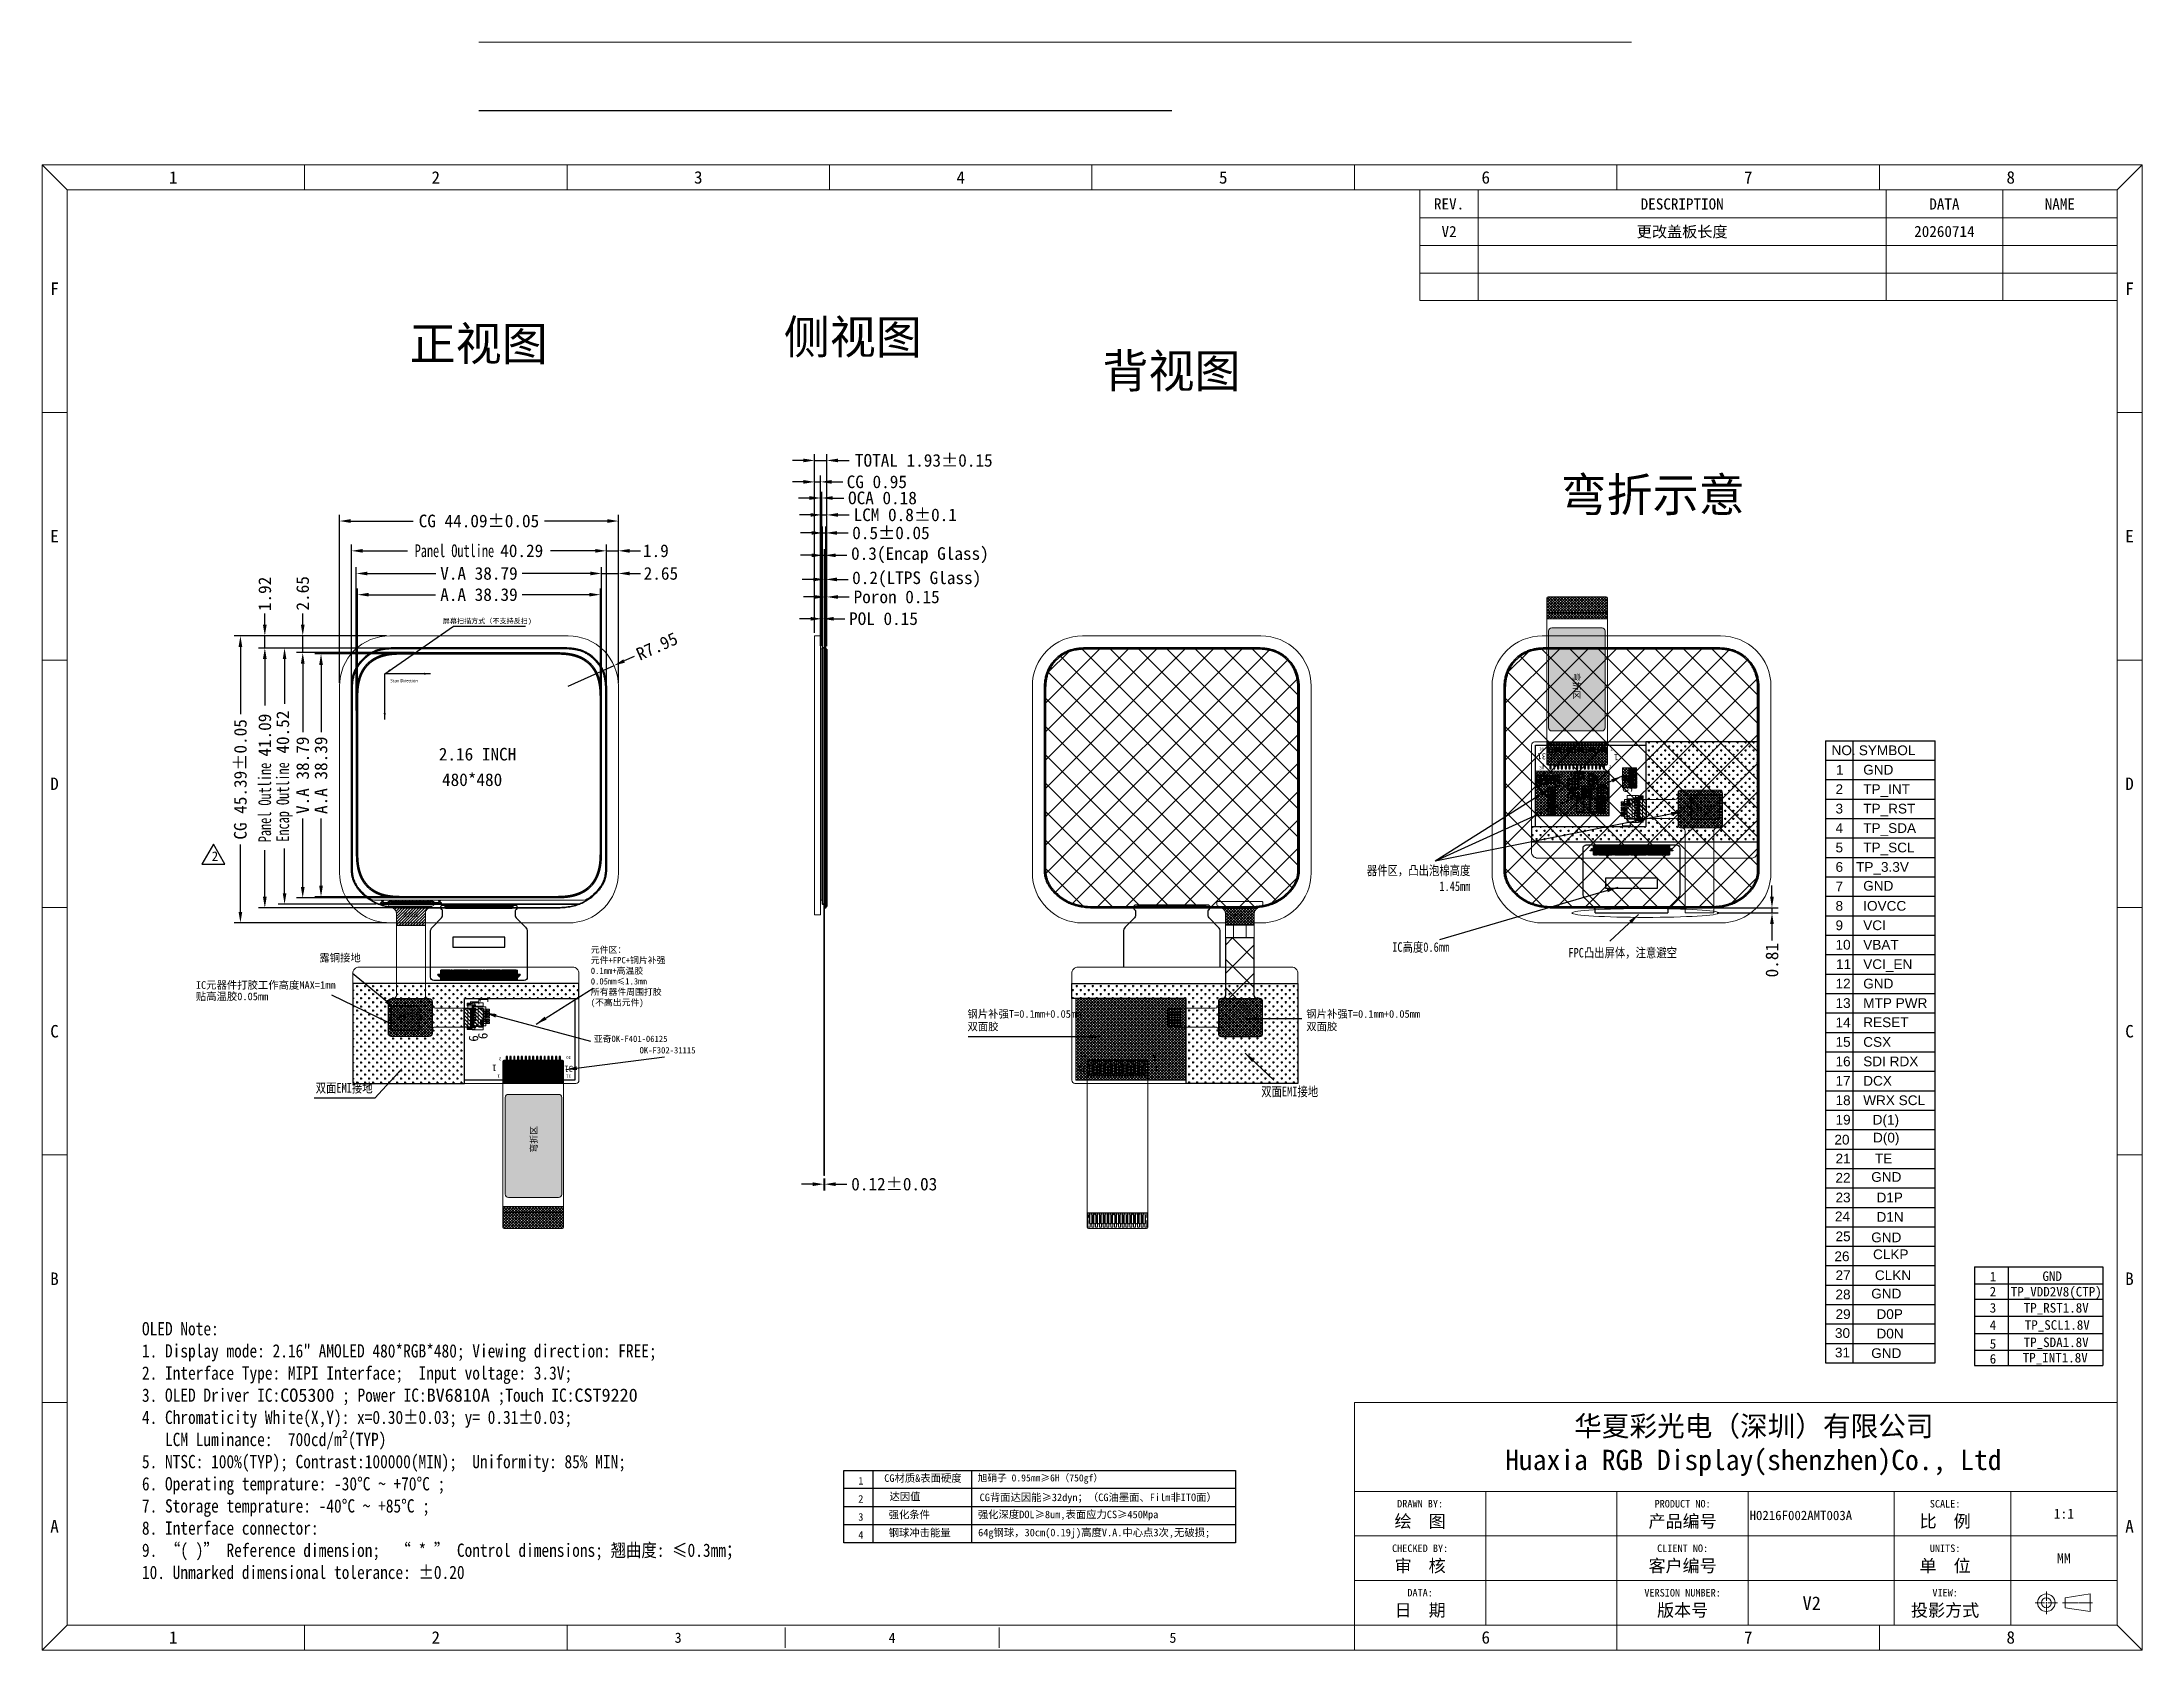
# Model space of a CAD drawing. Header units: millimetres. Extents: x 1773 to 2105, y 395 to 649.
import ezdxf
from ezdxf.enums import TextEntityAlignment as Align

# ---------------------------------------------------------------- set-up
doc = ezdxf.new("R2010")
doc.units = ezdxf.units.MM
for name, color, linetype in [('01 Copper', 3, 'Continuous'), ('04 Chip', 20, 'Continuous'), ('06 Cutline', 4, 'Continuous'), ('13 OL no.', 190, 'Continuous'), ('14 OL name', 220, 'Continuous'), ('dim', 3, 'Continuous'), ('DIM（标注）', 3, 'Continuous'), ('DST', 253, 'Continuous'), ('TEXT', 2, 'Continuous'), ('TK', 7, 'Continuous'), ('TopLayer', 1, 'Continuous'), ('TopOverlay', 2, 'Continuous'), ('TopPaste', 8, 'Continuous'), ('TopSolder', 216, 'Continuous'), ('图框', 7, 'Continuous')]:
    doc.layers.add(name, color=color, linetype=linetype)
for name, color, linetype, lineweight in [('AA.drawing', 7, 'Continuous', 100), ('CG', 3, 'Continuous', 20), ('FPC', 40, 'Continuous', 20), ('FPC.drawing', 30, 'Continuous', 100), ('P_ENCAP.drawing', 30, 'Continuous', 100), ('P_OLED.drawing', 3, 'Continuous', 100), ('POL', 202, 'Continuous', 5), ('附料-尺寸标注', 130, 'Continuous', 18)]:
    doc.layers.add(name, color=color, linetype=linetype, lineweight=lineweight)
doc.layers.add('TP-FPC', color=102, linetype='Continuous', true_color=0xc2ccb266)
doc.styles.add('Arial', font='')
doc.styles.add('Arial Regular', font='arial.ttf')
doc.styles.add('CCN-Z', font='', dxfattribs={"width": 0.85})
doc.styles.add('MBC_Arial_Font', font='arial.ttf')
doc.styles.add('RD', font='ROMAND.shx', dxfattribs={"width": 0.8})
doc.styles.add('WMF-ARIAL0', font='arial.ttf')
doc.styles.add('宋', font='', dxfattribs={"height": 2})
doc.styles.add('宋体', font='')
doc.styles.add('常规', font='')
doc.styles.add('汉字', font='')
doc.styles.get('Arial').set_extended_font_data('SimSun')
doc.styles.get('CCN-Z').set_extended_font_data('NSimSun')
doc.styles.get('宋').set_extended_font_data('SimSun')
doc.styles.get('宋体').set_extended_font_data('SimSun')
doc.styles.get('常规').set_extended_font_data('SimSun')
doc.styles.get('汉字').set_extended_font_data('NSimSun')
doc.dimstyles.new('DIM', dxfattribs={"dimtxt": 0.8, "dimasz": 0.8, "dimexe": 0.18, "dimexo": 0.5, "dimgap": 0.11, "dimtad": 0, "dimzin": 1, "dimdsep": 46, "dimtxsty": 'RD', "dimcen": 0.09, "dimadec": 0, "dimazin": 0, "dimtm": 1e-09, "dimtfac": 1, "dimtofl": 0, "dimtmove": 0, "dimatfit": 3, "dimfxl": 1, "dimlwe": -1, "dimarcsym": 0})
doc.dimstyles.new('Z0.8', dxfattribs={"dimscale": 0.8, "dimtxt": 2.5, "dimasz": 2.2, "dimexe": 1.25, "dimexo": 0.625, "dimtad": 0, "dimdsep": 46, "dimtxsty": '宋体', "dimcen": 2.5, "dimadec": 0, "dimazin": 0, "dimtfac": 1, "dimtmove": 0, "dimatfit": 3, "dimfxl": 1, "dimlwd": 25, "dimlwe": 25, "dimarcsym": 0})

# ---------------------------------------------------------------- blocks, each defined once
blk = doc.blocks.new('新块')
at = {"color": 1, "lineweight": 0}
blk.add_attdef('NAME', text='', height=5, dxfattribs=at).set_placement((0, 0), align=Align.MIDDLE)
blk = doc.blocks.new('*U2')
at = {"color": 6}
for p, q in [((-0.035, 0.035), (-0.035, -0.035)), ((0.035, 0.035), (-0.035, 0.035)), ((0.035, -0.035), (0.035, 0.035)), ((-0.035, -0.035), (0.035, -0.035))]:
    blk.add_line(p, q, dxfattribs=at)
blk = doc.blocks.new('*U3')
at = {"color": 0, "linetype": 'ByBlock', "lineweight": -2}
for p in [(0, 0), (0.14, 0), (0, -0.14), (0.14, -0.14)]:
    blk.add_blockref('*U2', p, dxfattribs=at)
blk = doc.blocks.new('A$C24C657C6')
at = {"linetype": 'Continuous'}
for p, q in [((0, 1.56), (8.22, 1.56)), ((0, 0), (0, 1.56)), ((8.22, 1.56), (8.22, 0)), ((8.22, 0), (0, 0))]:
    blk.add_line(p, q, dxfattribs=at)
blk = doc.blocks.new('et')
at = {"layer": '01 Copper', "color": 1}
for points in [[(1735.33, 489.22), (1735.33, 489.17), (1735.33, 489.16), (1735.33, 489.04), (1735.26, 489.04), (1735.26, 489.11), (1735.19, 489.11), (1735.19, 489.04), (1735.12, 489.04), (1735.12, 488.97), (1735.19, 488.97), (1735.19, 488.9), (1735.26, 488.9), (1735.26, 488.97), (1735.33, 488.97), (1735.33, 488.67)], [(1735.34, 488.67), (1735.34, 489.16), (1735.34, 489.17), (1735.34, 489.22)], [(1735.36, 489.22), (1735.36, 489.17), (1735.36, 489.16), (1735.36, 488.67)], [(1735.37, 488.67), (1735.37, 489.16), (1735.37, 489.17), (1735.37, 489.22)], [(1735.39, 489.22), (1735.39, 489.17), (1735.38, 489.16), (1735.38, 488.67)], [(1735.4, 488.67), (1735.4, 489.16), (1735.4, 489.17), (1735.4, 489.22)], [(1735.47, 489.22), (1735.47, 489.17), (1735.47, 489.16), (1735.47, 488.67)], [(1735.48, 488.67), (1735.48, 489.16), (1735.48, 489.17), (1735.48, 489.22)], [(1735.77, 489.22), (1735.77, 489.17), (1735.77, 489.16), (1735.77, 488.67)], [(1735.78, 488.67), (1735.78, 489.16), (1735.78, 489.17), (1735.78, 489.22)], [(1735.8, 489.22), (1735.8, 489.17), (1735.8, 489.16), (1735.8, 488.67)], [(1735.81, 488.67), (1735.81, 489.16), (1735.81, 489.17), (1735.81, 489.22)], [(1735.83, 489.22), (1735.83, 489.17), (1735.82, 489.16), (1735.82, 488.67)], [(1735.84, 488.67), (1735.84, 489.16), (1735.84, 489.17), (1735.84, 489.22)], [(1736.13, 489.22), (1736.13, 489.17), (1736.13, 489.16), (1736.13, 488.67)], [(1736.14, 488.67), (1736.14, 489.16), (1736.14, 489.17), (1736.14, 489.22)], [(1736.16, 489.22), (1736.16, 489.17), (1736.15, 489.16), (1736.15, 488.67)], [(1736.17, 488.67), (1736.17, 489.16), (1736.17, 489.17), (1736.17, 489.22)], [(1736.18, 489.22), (1736.18, 489.17), (1736.18, 489.16), (1736.18, 488.67)], [(1736.2, 488.67), (1736.2, 489.16), (1736.19, 489.17), (1736.19, 489.22)], [(1736.21, 489.22), (1736.21, 489.17), (1736.21, 489.16), (1736.21, 488.67)], [(1736.22, 488.67), (1736.22, 489.16), (1736.22, 489.17), (1736.22, 489.22)], [(1736.24, 489.22), (1736.24, 489.17), (1736.24, 489.16), (1736.24, 488.67)], [(1736.25, 488.67), (1736.25, 489.16), (1736.25, 489.17), (1736.25, 489.22)], [(1739.56, 489.22), (1739.56, 489.17), (1739.56, 489.16), (1739.56, 488.67)], [(1739.58, 488.67), (1739.58, 489.16), (1739.57, 489.17), (1739.57, 489.22)], [(1739.59, 489.22), (1739.59, 489.17), (1739.59, 489.16), (1739.59, 488.67)], [(1739.6, 488.67), (1739.6, 489.16), (1739.6, 489.17), (1739.6, 489.22)], [(1739.62, 489.22), (1739.62, 489.17), (1739.62, 489.16), (1739.62, 488.67)], [(1739.63, 488.67), (1739.63, 489.16), (1739.63, 489.17), (1739.63, 489.22)], [(1739.65, 489.22), (1739.65, 489.17), (1739.65, 489.16), (1739.65, 488.67)], [(1739.66, 488.67), (1739.66, 489.16), (1739.66, 489.17), (1739.66, 489.22)], [(1739.67, 489.22), (1739.67, 489.17), (1739.67, 489.16), (1739.67, 488.67)], [(1739.69, 488.67), (1739.69, 489.16), (1739.68, 489.17), (1739.68, 489.22)], [(1739.76, 489.22), (1739.76, 489.17), (1739.76, 489.16), (1739.76, 488.67)], [(1739.77, 488.67), (1739.77, 489.16), (1739.77, 489.17), (1739.77, 489.22)], [(1739.78, 489.22), (1739.78, 489.17), (1739.78, 489.16), (1739.78, 488.67)], [(1739.8, 488.67), (1739.8, 489.16), (1739.79, 489.17), (1739.79, 489.22)], [(1739.87, 489.22), (1739.87, 489.17), (1739.87, 489.16), (1739.87, 488.67)], [(1739.88, 488.67), (1739.88, 489.16), (1739.88, 489.17), (1739.88, 489.22)], [(1739.95, 489.22), (1739.95, 489.17), (1739.95, 489.16), (1739.95, 488.67)], [(1739.96, 488.67), (1739.96, 489.16), (1739.96, 489.17), (1739.96, 489.22)], [(1740.03, 489.22), (1740.03, 489.17), (1740.03, 489.16), (1740.03, 488.67)], [(1740.04, 488.67), (1740.04, 489.16), (1740.04, 489.17), (1740.04, 489.22)], [(1740.11, 489.22), (1740.11, 489.17), (1740.11, 489.16), (1740.11, 488.67)], [(1740.13, 488.67), (1740.13, 489.16), (1740.12, 489.17), (1740.12, 489.22)], [(1740.2, 489.22), (1740.2, 489.17), (1740.2, 489.16), (1740.2, 488.67)], [(1740.21, 488.67), (1740.21, 489.16), (1740.21, 489.17), (1740.21, 489.22)], [(1740.25, 489.22), (1740.25, 489.17), (1740.25, 489.16), (1740.25, 488.67)], [(1740.26, 488.67), (1740.26, 489.16), (1740.26, 489.17), (1740.26, 489.22)], [(1740.33, 489.22), (1740.33, 489.17), (1740.33, 489.16), (1740.33, 488.67)], [(1740.35, 488.67), (1740.35, 489.16), (1740.34, 489.17), (1740.34, 489.22)], [(1740.42, 489.22), (1740.42, 489.17), (1740.42, 489.16), (1740.42, 488.67)], [(1740.43, 488.67), (1740.43, 489.16), (1740.43, 489.17), (1740.43, 489.22)], [(1740.5, 489.22), (1740.5, 489.17), (1740.5, 489.16), (1740.5, 488.67)], [(1740.51, 488.67), (1740.51, 489.16), (1740.51, 489.17), (1740.51, 489.22)], [(1740.58, 489.22), (1740.58, 489.17), (1740.58, 489.16), (1740.58, 488.67)], [(1740.59, 488.67), (1740.59, 489.16), (1740.59, 489.17), (1740.59, 489.22)], [(1740.66, 489.22), (1740.66, 489.17), (1740.66, 489.16), (1740.66, 488.67)], [(1740.68, 488.67), (1740.68, 489.16), (1740.67, 489.17), (1740.67, 489.22)], [(1740.75, 489.22), (1740.75, 489.17), (1740.75, 489.16), (1740.75, 488.67)], [(1740.76, 488.67), (1740.76, 489.16), (1740.76, 489.17), (1740.76, 489.22)], [(1740.8, 489.22), (1740.8, 489.17), (1740.8, 489.16), (1740.8, 488.67)], [(1740.81, 488.67), (1740.81, 489.16), (1740.81, 489.17), (1740.81, 489.22)], [(1740.88, 489.22), (1740.88, 489.17), (1740.88, 489.16), (1740.88, 488.67)], [(1740.9, 488.67), (1740.9, 489.16), (1740.89, 489.17), (1740.89, 489.22)], [(1740.97, 489.22), (1740.97, 489.17), (1740.97, 489.16), (1740.97, 488.67)], [(1740.98, 488.67), (1740.98, 489.16), (1740.98, 489.17), (1740.98, 489.22)], [(1741.05, 489.22), (1741.05, 489.17), (1741.05, 489.16), (1741.05, 488.67)], [(1741.06, 488.67), (1741.06, 489.16), (1741.06, 489.17), (1741.06, 489.22)], [(1741.13, 489.22), (1741.13, 489.17), (1741.13, 489.16), (1741.13, 488.67)], [(1741.14, 488.67), (1741.14, 489.16), (1741.14, 489.17), (1741.14, 489.22)], [(1741.21, 489.22), (1741.21, 489.17), (1741.21, 489.16), (1741.21, 488.67)], [(1741.23, 488.67), (1741.23, 489.16), (1741.22, 489.17), (1741.22, 489.22)], [(1741.24, 489.22), (1741.24, 489.17), (1741.24, 489.16), (1741.24, 488.67)], [(1741.25, 488.67), (1741.25, 489.16), (1741.25, 489.17), (1741.25, 489.22)], [(1741.32, 489.22), (1741.32, 489.17), (1741.32, 489.16), (1741.32, 488.67)], [(1741.34, 488.67), (1741.34, 489.16), (1741.33, 489.17), (1741.33, 489.22)], [(1741.35, 489.22), (1741.35, 489.17), (1741.35, 489.16), (1741.35, 488.67)], [(1741.36, 488.67), (1741.36, 489.16), (1741.36, 489.17), (1741.36, 489.22)], [(1741.38, 489.22), (1741.38, 489.17), (1741.38, 489.16), (1741.38, 488.67)], [(1741.39, 488.67), (1741.39, 489.16), (1741.39, 489.17), (1741.39, 489.22)], [(1741.41, 489.22), (1741.41, 489.17), (1741.4, 489.16), (1741.4, 488.67)], [(1741.42, 488.67), (1741.42, 489.16), (1741.42, 489.17), (1741.42, 489.22)], [(1741.43, 489.22), (1741.43, 489.17), (1741.43, 489.16), (1741.43, 488.67)], [(1741.45, 488.67), (1741.45, 489.16), (1741.44, 489.17), (1741.44, 489.22)], [(1744.76, 489.22), (1744.76, 489.17), (1744.76, 489.16), (1744.76, 488.67)], [(1744.77, 488.67), (1744.77, 489.16), (1744.77, 489.17), (1744.77, 489.22)], [(1744.79, 489.22), (1744.79, 489.17), (1744.79, 489.16), (1744.79, 488.67)], [(1744.8, 488.67), (1744.8, 489.16), (1744.8, 489.17), (1744.8, 489.22)], [(1744.82, 489.22), (1744.82, 489.17), (1744.81, 489.16), (1744.81, 488.67)], [(1744.83, 488.67), (1744.83, 489.16), (1744.83, 489.17), (1744.83, 489.22)], [(1744.84, 489.22), (1744.84, 489.17), (1744.84, 489.16), (1744.84, 488.67)], [(1744.85, 488.67), (1744.85, 489.16), (1744.85, 489.17), (1744.85, 489.22)], [(1744.87, 489.22), (1744.87, 489.17), (1744.87, 489.16), (1744.87, 488.67)], [(1744.88, 488.67), (1744.88, 489.16), (1744.88, 489.17), (1744.88, 489.22)], [(1745.17, 489.22), (1745.17, 489.17), (1745.17, 489.16), (1745.17, 488.67)], [(1745.18, 488.67), (1745.18, 489.16), (1745.18, 489.17), (1745.18, 489.22)], [(1745.2, 489.22), (1745.2, 489.17), (1745.2, 489.16), (1745.2, 488.67)], [(1745.21, 488.67), (1745.21, 489.16), (1745.21, 489.17), (1745.21, 489.22)], [(1745.23, 489.22), (1745.23, 489.17), (1745.23, 489.16), (1745.23, 488.67)], [(1745.24, 488.67), (1745.24, 489.16), (1745.24, 489.17), (1745.24, 489.22)], [(1745.53, 489.22), (1745.53, 489.17), (1745.53, 489.16), (1745.53, 488.67)], [(1745.54, 488.67), (1745.54, 489.16), (1745.54, 489.17), (1745.54, 489.22)], [(1745.61, 489.22), (1745.61, 489.17), (1745.61, 489.16), (1745.61, 488.67)], [(1745.62, 488.67), (1745.62, 489.16), (1745.62, 489.17), (1745.62, 489.22)], [(1745.64, 489.22), (1745.64, 489.17), (1745.64, 489.16), (1745.64, 488.67)], [(1745.65, 488.67), (1745.65, 489.16), (1745.65, 489.17), (1745.65, 489.22)], [(1745.67, 489.22), (1745.67, 489.17), (1745.67, 489.16), (1745.67, 488.67)], [(1745.68, 488.67), (1745.68, 488.97), (1745.75, 488.97), (1745.75, 488.9), (1745.82, 488.9), (1745.82, 488.97), (1745.89, 488.97), (1745.89, 489.04), (1745.82, 489.04), (1745.82, 489.11), (1745.75, 489.11), (1745.75, 489.04), (1745.68, 489.04), (1745.68, 489.16), (1745.68, 489.17), (1745.68, 489.22)]]:
    blk.add_lwpolyline(points, dxfattribs=at)
at = {"layer": '01 Copper', "color": 4}
for points in [[(1735.41, 488.67), (1735.41, 489.16), (1735.41, 489.17), (1735.41, 489.22)], [(1735.42, 489.22), (1735.42, 489.17), (1735.43, 489.16), (1735.43, 488.67)], [(1735.49, 488.67), (1735.49, 489.16), (1735.5, 489.17), (1735.5, 489.22)], [(1735.51, 489.22), (1735.51, 489.17), (1735.51, 489.16), (1735.51, 488.67)], [(1735.52, 488.67), (1735.52, 489.16), (1735.52, 489.17), (1735.52, 489.22)], [(1735.53, 489.22), (1735.53, 489.17), (1735.54, 489.16), (1735.54, 488.67)], [(1735.55, 488.67), (1735.55, 489.16), (1735.55, 489.17), (1735.55, 489.22)], [(1735.56, 489.22), (1735.56, 489.17), (1735.56, 489.16), (1735.56, 488.67)], [(1735.58, 488.67), (1735.58, 489.16), (1735.58, 489.17), (1735.58, 489.22)], [(1735.59, 489.22), (1735.59, 489.17), (1735.59, 489.16), (1735.59, 488.67)], [(1735.6, 488.67), (1735.6, 489.16), (1735.61, 489.17), (1735.61, 489.22)], [(1735.62, 489.22), (1735.62, 489.17), (1735.62, 489.16), (1735.62, 488.67)], [(1735.63, 488.67), (1735.63, 489.16), (1735.63, 489.17), (1735.63, 489.22)], [(1735.64, 489.22), (1735.64, 489.17), (1735.65, 489.16), (1735.65, 488.67)], [(1735.66, 488.67), (1735.66, 489.16), (1735.66, 489.17), (1735.66, 489.22)], [(1735.67, 489.22), (1735.67, 489.17), (1735.67, 489.16), (1735.67, 488.67)], [(1735.69, 488.67), (1735.69, 489.16), (1735.69, 489.17), (1735.69, 489.22)], [(1735.7, 489.22), (1735.7, 489.17), (1735.7, 489.16), (1735.7, 488.67)], [(1735.71, 488.67), (1735.71, 489.16), (1735.72, 489.17), (1735.72, 489.22)], [(1735.73, 489.22), (1735.73, 489.17), (1735.73, 489.16), (1735.73, 488.67)], [(1735.74, 488.67), (1735.74, 489.16), (1735.74, 489.17), (1735.74, 489.22)], [(1735.75, 489.22), (1735.75, 489.17), (1735.76, 489.16), (1735.76, 488.67)], [(1744.9, 488.67), (1744.9, 489.16), (1744.9, 489.17), (1744.9, 489.22)], [(1744.91, 489.22), (1744.91, 489.17), (1744.91, 489.16), (1744.91, 488.67)], [(1744.92, 488.67), (1744.92, 489.16), (1744.93, 489.17), (1744.93, 489.22)], [(1744.94, 489.22), (1744.94, 489.17), (1744.94, 489.16), (1744.94, 488.67)], [(1744.95, 488.67), (1744.95, 489.16), (1744.95, 489.17), (1744.95, 489.22)], [(1744.96, 489.22), (1744.96, 489.17), (1744.96, 489.16), (1744.96, 488.67)], [(1744.98, 488.67), (1744.98, 489.16), (1744.98, 489.17), (1744.98, 489.22)], [(1744.99, 489.22), (1744.99, 489.17), (1744.99, 489.16), (1744.99, 488.67)], [(1745.01, 488.67), (1745.01, 489.16), (1745.01, 489.17), (1745.01, 489.22)], [(1745.02, 489.22), (1745.02, 489.17), (1745.02, 489.16), (1745.02, 488.67)], [(1745.03, 488.67), (1745.03, 489.16), (1745.04, 489.17), (1745.04, 489.22)], [(1745.05, 489.22), (1745.05, 489.17), (1745.05, 489.16), (1745.05, 488.67)], [(1745.06, 488.67), (1745.06, 489.16), (1745.06, 489.17), (1745.06, 489.22)], [(1745.07, 489.22), (1745.07, 489.17), (1745.07, 489.16), (1745.07, 488.67)], [(1745.09, 488.67), (1745.09, 489.16), (1745.09, 489.17), (1745.09, 489.22)], [(1745.1, 489.22), (1745.1, 489.17), (1745.1, 489.16), (1745.1, 488.67)], [(1745.12, 488.67), (1745.12, 489.16), (1745.12, 489.17), (1745.12, 489.22)], [(1745.13, 489.22), (1745.13, 489.17), (1745.13, 489.16), (1745.13, 488.67)], [(1745.14, 488.67), (1745.14, 489.16), (1745.15, 489.17), (1745.15, 489.22)], [(1745.16, 489.22), (1745.16, 489.17), (1745.16, 489.16), (1745.16, 488.67)], [(1745.25, 488.67), (1745.25, 489.16), (1745.26, 489.17), (1745.26, 489.22)], [(1745.27, 489.22), (1745.27, 489.17), (1745.27, 489.16), (1745.27, 488.67)], [(1745.28, 488.67), (1745.28, 489.16), (1745.28, 489.17), (1745.28, 489.22)], [(1745.29, 489.22), (1745.29, 489.17), (1745.29, 489.16), (1745.29, 488.67)], [(1745.31, 488.67), (1745.31, 489.16), (1745.31, 489.17), (1745.31, 489.22)], [(1745.32, 489.22), (1745.32, 489.17), (1745.32, 489.16), (1745.32, 488.67)], [(1745.34, 488.67), (1745.34, 489.16), (1745.34, 489.17), (1745.34, 489.22)], [(1745.35, 489.22), (1745.35, 489.17), (1745.35, 489.16), (1745.35, 488.67)], [(1745.36, 488.67), (1745.36, 489.16), (1745.37, 489.17), (1745.37, 489.22)], [(1745.38, 489.22), (1745.38, 489.17), (1745.38, 489.16), (1745.38, 488.67)], [(1745.39, 488.67), (1745.39, 489.16), (1745.39, 489.17), (1745.39, 489.22)], [(1745.4, 489.22), (1745.4, 489.17), (1745.4, 489.16), (1745.4, 488.67)], [(1745.42, 488.67), (1745.42, 489.16), (1745.42, 489.17), (1745.42, 489.22)], [(1745.43, 489.22), (1745.43, 489.17), (1745.43, 489.16), (1745.43, 488.67)], [(1745.45, 488.67), (1745.45, 489.16), (1745.45, 489.17), (1745.45, 489.22)], [(1745.46, 489.22), (1745.46, 489.17), (1745.46, 489.16), (1745.46, 488.67)], [(1745.47, 488.67), (1745.47, 489.16), (1745.48, 489.17), (1745.48, 489.22)], [(1745.49, 489.22), (1745.49, 489.17), (1745.49, 489.16), (1745.49, 488.67)], [(1745.5, 488.67), (1745.5, 489.16), (1745.5, 489.17), (1745.5, 489.22)], [(1745.51, 489.22), (1745.51, 489.17), (1745.51, 489.16), (1745.51, 488.67)], [(1745.59, 489.22), (1745.59, 489.17), (1745.58, 489.16), (1745.58, 488.67)], [(1745.6, 488.67), (1745.6, 489.16), (1745.6, 489.17), (1745.6, 489.22)], [(1734.68, 477.33), (1734.68, 477.43), (1734.65, 477.45), (1734.65, 478.93)], [(1734.74, 478.93), (1734.74, 477.45), (1734.71, 477.43), (1734.71, 477.33)], [(1735.14, 477.33), (1735.14, 477.43), (1735.11, 477.45), (1735.11, 478.93)], [(1735.21, 478.93), (1735.21, 477.45), (1735.17, 477.43), (1735.17, 477.33)], [(1735.3, 477.33), (1735.3, 477.43), (1735.27, 477.45), (1735.27, 478.93)], [(1735.36, 478.93), (1735.36, 477.45), (1735.33, 477.43), (1735.33, 477.33)], [(1735.92, 477.33), (1735.92, 477.43), (1735.89, 477.45), (1735.89, 478.93)], [(1735.98, 478.93), (1735.98, 477.45)], [(1736.54, 477.33), (1736.54, 477.43), (1736.51, 477.45), (1736.51, 478.93)], [(1736.6, 478.93), (1736.6, 477.45), (1736.57, 477.43), (1736.57, 477.33)], [(1737.16, 477.33), (1737.16, 477.43), (1737.13, 477.45), (1737.13, 478.93)], [(1737.22, 478.93), (1737.22, 477.45), (1737.19, 477.43), (1737.19, 477.33)], [(1737.78, 477.33), (1737.78, 477.43), (1737.75, 477.45), (1737.75, 478.93)], [(1737.84, 478.93), (1737.84, 477.45), (1737.81, 477.43), (1737.81, 477.33)], [(1738.4, 477.33), (1738.4, 477.43), (1738.37, 477.45), (1738.37, 478.93)], [(1738.46, 478.93), (1738.46, 477.45), (1738.43, 477.43), (1738.43, 477.33)], [(1739.02, 477.33), (1739.02, 477.43), (1738.99, 477.45), (1738.99, 478.93)], [(1739.08, 478.93), (1739.08, 477.45), (1739.05, 477.43), (1739.05, 477.33)], [(1739.64, 477.33), (1739.64, 477.43), (1739.6, 477.45), (1739.6, 478.93)], [(1739.7, 478.93), (1739.7, 477.45), (1739.67, 477.43), (1739.67, 477.33)], [(1740.26, 477.33), (1740.26, 477.43), (1740.22, 477.45), (1740.22, 478.93)], [(1740.32, 478.93), (1740.32, 477.45), (1740.29, 477.43), (1740.29, 477.33)], [(1740.88, 477.33), (1740.88, 477.43), (1740.84, 477.45), (1740.84, 478.93)], [(1740.94, 478.93), (1740.94, 477.45), (1740.91, 477.43), (1740.91, 477.33)], [(1742.12, 477.33), (1742.12, 477.43), (1742.08, 477.45), (1742.08, 478.93)], [(1742.18, 478.93), (1742.18, 477.45), (1742.15, 477.43), (1742.15, 477.33)], [(1742.74, 477.33), (1742.74, 477.43), (1742.7, 477.45), (1742.7, 478.93)], [(1742.8, 478.93), (1742.8, 477.45), (1742.77, 477.43), (1742.77, 477.33)], [(1743.36, 477.33), (1743.36, 477.43), (1743.32, 477.45), (1743.32, 478.93)], [(1743.42, 478.93), (1743.42, 477.45), (1743.39, 477.43), (1743.39, 477.33)], [(1743.98, 477.33), (1743.98, 477.43), (1743.94, 477.45), (1743.94, 478.93)], [(1744.04, 478.93), (1744.04, 477.45), (1744.01, 477.43), (1744.01, 477.33)], [(1744.6, 477.33), (1744.6, 477.43), (1744.56, 477.45), (1744.56, 478.93)], [(1744.66, 478.93), (1744.66, 477.45), (1744.63, 477.43), (1744.63, 477.33)], [(1745.22, 477.33), (1745.22, 477.43), (1745.18, 477.45), (1745.18, 478.93)], [(1745.28, 478.93), (1745.28, 477.45), (1745.25, 477.43), (1745.25, 477.33)], [(1745.37, 477.33), (1745.37, 477.43), (1745.34, 477.45), (1745.34, 478.93)], [(1745.43, 478.93), (1745.43, 477.45), (1745.4, 477.43), (1745.4, 477.33)], [(1745.68, 477.33), (1745.68, 477.43), (1745.65, 477.45), (1745.65, 478.93)], [(1745.74, 478.93), (1745.74, 477.45), (1745.71, 477.43), (1745.71, 477.33)], [(1745.83, 477.33), (1745.83, 477.43), (1745.8, 477.45), (1745.8, 478.93)], [(1745.9, 478.93), (1745.9, 477.45), (1745.86, 477.43), (1745.86, 477.33)], [(1746.27, 478.93), (1746.27, 477.45), (1746.3, 477.43), (1746.3, 477.33)], [(1746.33, 477.33), (1746.33, 477.43), (1746.36, 477.45), (1746.36, 478.93)], [(1735.98, 477.45), (1735.95, 477.43), (1735.95, 477.33)]]:
    blk.add_lwpolyline(points, dxfattribs=at)
at = {"layer": '01 Copper', "color": 6}
for points in [[(1735.44, 488.67), (1735.44, 489.16), (1735.44, 489.17), (1735.44, 489.22)], [(1735.45, 489.22), (1735.45, 489.17), (1735.45, 489.16), (1735.45, 488.67)], [(1734.83, 477.33), (1734.83, 477.43), (1734.8, 477.45), (1734.8, 478.93)], [(1734.9, 478.93), (1734.9, 477.45), (1734.86, 477.43), (1734.86, 477.33)], [(1734.99, 477.33), (1734.99, 477.43), (1734.96, 477.45), (1734.96, 478.93)], [(1735.05, 478.93), (1735.05, 477.45), (1735.02, 477.43), (1735.02, 477.33)], [(1735.45, 477.33), (1735.45, 477.43), (1735.42, 477.45), (1735.42, 478.93)], [(1735.52, 478.93), (1735.52, 477.45)], [(1736.69, 477.33), (1736.69, 477.43), (1736.66, 477.45), (1736.66, 478.93)], [(1736.76, 478.93), (1736.76, 477.45), (1736.72, 477.43), (1736.72, 477.33)], [(1737.31, 477.33), (1737.31, 477.43), (1737.28, 477.45), (1737.28, 478.93)], [(1737.38, 478.93), (1737.38, 477.45), (1737.34, 477.43), (1737.34, 477.33)], [(1737.93, 477.33), (1737.93, 477.43), (1737.9, 477.45), (1737.9, 478.93)], [(1738, 478.93), (1738, 477.45), (1737.96, 477.43), (1737.96, 477.33)], [(1738.55, 477.33), (1738.55, 477.43), (1738.52, 477.45), (1738.52, 478.93)], [(1738.62, 478.93), (1738.62, 477.45), (1738.58, 477.43), (1738.58, 477.33)], [(1739.17, 477.33), (1739.17, 477.43), (1739.14, 477.45), (1739.14, 478.93)], [(1739.23, 478.93), (1739.23, 477.45), (1739.2, 477.43), (1739.2, 477.33)], [(1739.79, 477.33), (1739.79, 477.43), (1739.76, 477.45), (1739.76, 478.93)], [(1739.85, 478.93), (1739.85, 477.45), (1739.82, 477.43), (1739.82, 477.33)], [(1740.41, 477.33), (1740.41, 477.43), (1740.38, 477.45), (1740.38, 478.93)], [(1740.47, 478.93), (1740.47, 477.45), (1740.44, 477.43), (1740.44, 477.33)], [(1741.65, 477.33), (1741.65, 477.43), (1741.62, 477.45), (1741.62, 478.93)], [(1741.71, 478.93), (1741.71, 477.45), (1741.68, 477.43), (1741.68, 477.33)], [(1742.27, 477.33), (1742.27, 477.43), (1742.24, 477.45), (1742.24, 478.93)], [(1742.33, 478.93), (1742.33, 477.45), (1742.3, 477.43), (1742.3, 477.33)], [(1742.89, 477.33), (1742.89, 477.43), (1742.86, 477.45), (1742.86, 478.93)], [(1742.95, 478.93), (1742.95, 477.45), (1742.92, 477.43), (1742.92, 477.33)], [(1743.51, 477.33), (1743.51, 477.43), (1743.48, 477.45), (1743.48, 478.93)], [(1743.57, 478.93), (1743.57, 477.45), (1743.54, 477.43), (1743.54, 477.33)], [(1744.13, 477.33), (1744.13, 477.43), (1744.1, 477.45), (1744.1, 478.93)], [(1744.19, 478.93), (1744.19, 477.45), (1744.16, 477.43), (1744.16, 477.33)], [(1744.75, 477.33), (1744.75, 477.43), (1744.72, 477.45), (1744.72, 478.93)], [(1744.81, 478.93), (1744.81, 477.45), (1744.78, 477.43), (1744.78, 477.33)], [(1746.45, 477.33), (1746.45, 477.43), (1746.42, 477.45), (1746.42, 478.93)], [(1746.52, 478.93), (1746.52, 478.28), (1747.02, 478.28), (1747.02, 478.18), (1746.82, 478.18), (1746.82, 477.88), (1746.72, 477.88), (1746.72, 478.18), (1746.52, 478.18), (1746.52, 477.45), (1746.48, 477.43), (1746.48, 477.33)], [(1735.52, 477.45), (1735.48, 477.43), (1735.48, 477.33)]]:
    blk.add_lwpolyline(points, dxfattribs=at)
at = {"layer": '01 Copper', "color": 141, "true_color": 0xadddf7}
for points in [[(1735.85, 488.67), (1735.85, 489.16), (1735.85, 489.17), (1735.85, 489.22)], [(1735.86, 489.22), (1735.86, 489.17), (1735.87, 489.16), (1735.87, 488.67)], [(1735.88, 488.67), (1735.88, 489.16), (1735.88, 489.17), (1735.88, 489.22)], [(1735.89, 489.22), (1735.89, 489.17), (1735.89, 489.16), (1735.89, 488.67)], [(1735.91, 488.67), (1735.91, 489.16), (1735.91, 489.17), (1735.91, 489.22)], [(1735.92, 489.22), (1735.92, 489.17), (1735.92, 489.16), (1735.92, 488.67)], [(1735.93, 488.67), (1735.93, 489.16), (1735.94, 489.17), (1735.94, 489.22)], [(1735.95, 489.22), (1735.95, 489.17), (1735.95, 489.16), (1735.95, 488.67)], [(1735.96, 488.67), (1735.96, 489.16), (1735.96, 489.17), (1735.96, 489.22)], [(1735.97, 489.22), (1735.97, 489.17), (1735.98, 489.16), (1735.98, 488.67)], [(1735.99, 488.67), (1735.99, 489.16), (1735.99, 489.17), (1735.99, 489.22)], [(1736, 489.22), (1736, 489.17), (1736, 489.16), (1736, 488.67)], [(1736.02, 488.67), (1736.02, 489.16), (1736.02, 489.17), (1736.02, 489.22)], [(1736.03, 489.22), (1736.03, 489.17), (1736.03, 489.16), (1736.03, 488.67)], [(1736.04, 488.67), (1736.04, 489.16), (1736.05, 489.17), (1736.05, 489.22)], [(1736.06, 489.22), (1736.06, 489.17), (1736.06, 489.16), (1736.06, 488.67)], [(1736.07, 488.67), (1736.07, 489.16), (1736.07, 489.17), (1736.07, 489.22)], [(1736.08, 489.22), (1736.08, 489.17), (1736.09, 489.16), (1736.09, 488.67)], [(1736.1, 488.67), (1736.1, 489.16), (1736.1, 489.17), (1736.1, 489.22)], [(1736.11, 489.22), (1736.11, 489.17), (1736.11, 489.16), (1736.11, 488.67)], [(1745.56, 489.22), (1745.56, 489.17), (1745.56, 489.16), (1745.56, 488.67)], [(1745.57, 488.67), (1745.57, 489.16), (1745.57, 489.17), (1745.57, 489.22)], [(1734.52, 477.33), (1734.52, 477.43), (1734.49, 477.45), (1734.49, 478.18), (1734.29, 478.18), (1734.29, 477.88), (1734.19, 477.88), (1734.19, 478.18), (1733.99, 478.18), (1733.99, 478.28), (1734.49, 478.28), (1734.49, 478.93)], [(1734.59, 478.93), (1734.59, 477.45)], [(1735.61, 477.33), (1735.61, 477.43), (1735.58, 477.45), (1735.58, 478.93)], [(1735.67, 478.93), (1735.67, 477.45), (1735.64, 477.43), (1735.64, 477.33)], [(1735.76, 477.33), (1735.76, 477.43), (1735.73, 477.45), (1735.73, 478.93)], [(1735.83, 478.93), (1735.83, 477.45), (1735.79, 477.43), (1735.79, 477.33)], [(1736.38, 477.33), (1736.38, 477.43), (1736.35, 477.45), (1736.35, 478.93)], [(1736.45, 478.93), (1736.45, 477.45), (1736.41, 477.43), (1736.41, 477.33)], [(1737, 477.33), (1737, 477.43), (1736.97, 477.45), (1736.97, 478.93)], [(1737.07, 478.93), (1737.07, 477.45), (1737.03, 477.43), (1737.03, 477.33)], [(1737.47, 477.33), (1737.47, 477.43), (1737.44, 477.45), (1737.44, 478.93)], [(1737.53, 478.93), (1737.53, 477.45), (1737.5, 477.43), (1737.5, 477.33)], [(1737.62, 477.33), (1737.62, 477.43), (1737.59, 477.45), (1737.59, 478.93)], [(1737.69, 478.93), (1737.69, 477.45), (1737.65, 477.43), (1737.65, 477.33)], [(1738.24, 477.33), (1738.24, 477.43), (1738.21, 477.45), (1738.21, 478.93)], [(1738.31, 478.93), (1738.31, 477.45), (1738.27, 477.43), (1738.27, 477.33)], [(1738.86, 477.33), (1738.86, 477.43), (1738.83, 477.45), (1738.83, 478.93)], [(1738.93, 478.93), (1738.93, 477.45), (1738.89, 477.43), (1738.89, 477.33)], [(1739.48, 477.33), (1739.48, 477.43), (1739.45, 477.45), (1739.45, 478.93)], [(1739.54, 478.93), (1739.54, 477.45), (1739.51, 477.43), (1739.51, 477.33)], [(1740.1, 477.33), (1740.1, 477.43), (1740.07, 477.45), (1740.07, 478.93)], [(1740.16, 478.93), (1740.16, 477.45), (1740.13, 477.43), (1740.13, 477.33)], [(1740.72, 477.33), (1740.72, 477.43), (1740.69, 477.45), (1740.69, 478.93)], [(1740.78, 478.93), (1740.78, 477.45), (1740.75, 477.43), (1740.75, 477.33)], [(1741.34, 477.33), (1741.34, 477.43), (1741.31, 477.45), (1741.31, 478.93)], [(1741.4, 478.93), (1741.4, 477.45), (1741.37, 477.43), (1741.37, 477.33)], [(1741.96, 477.33), (1741.96, 477.43), (1741.93, 477.45), (1741.93, 478.93)], [(1742.02, 478.93), (1742.02, 477.45), (1741.99, 477.43), (1741.99, 477.33)], [(1742.58, 477.33), (1742.58, 477.43), (1742.55, 477.45), (1742.55, 478.93)], [(1742.64, 478.93), (1742.64, 477.45), (1742.61, 477.43), (1742.61, 477.33)], [(1743.2, 477.33), (1743.2, 477.43), (1743.17, 477.45), (1743.17, 478.93)], [(1743.26, 478.93), (1743.26, 477.45), (1743.23, 477.43), (1743.23, 477.33)], [(1743.82, 477.33), (1743.82, 477.43), (1743.79, 477.45), (1743.79, 478.93)], [(1743.88, 478.93), (1743.88, 477.45), (1743.85, 477.43), (1743.85, 477.33)], [(1744.44, 477.33), (1744.44, 477.43), (1744.41, 477.45), (1744.41, 478.93)], [(1744.5, 478.93), (1744.5, 477.45), (1744.47, 477.43), (1744.47, 477.33)], [(1745.06, 477.33), (1745.06, 477.43), (1745.03, 477.45), (1745.03, 478.93)], [(1745.12, 478.93), (1745.12, 477.45), (1745.09, 477.43), (1745.09, 477.33)], [(1745.96, 478.93), (1745.96, 477.45), (1745.99, 477.43), (1745.99, 477.33)], [(1746.02, 477.33), (1746.02, 477.43), (1746.05, 477.45), (1746.05, 478.93)], [(1746.11, 478.93), (1746.11, 477.45), (1746.14, 477.43), (1746.14, 477.33)], [(1746.17, 477.33), (1746.17, 477.43), (1746.21, 477.45), (1746.21, 478.93)], [(1734.59, 477.45), (1734.55, 477.43), (1734.55, 477.33)]]:
    blk.add_lwpolyline(points, dxfattribs=at)
at = {"layer": '01 Copper'}
for points in [[(1736.27, 489.22), (1736.27, 489.17), (1736.26, 489.16), (1736.26, 488.67)], [(1736.28, 488.67), (1736.28, 489.16), (1736.28, 489.17), (1736.28, 489.22)], [(1736.29, 489.22), (1736.29, 489.17), (1736.29, 489.16), (1736.29, 488.67)], [(1736.31, 488.67), (1736.31, 489.16), (1736.3, 489.17), (1736.3, 489.22)], [(1736.32, 489.22), (1736.32, 489.17), (1736.32, 489.16), (1736.32, 488.67)], [(1736.33, 488.67), (1736.33, 489.16), (1736.33, 489.17), (1736.33, 489.22)], [(1736.35, 489.22), (1736.35, 489.17), (1736.35, 489.16), (1736.35, 488.67)], [(1736.36, 488.67), (1736.36, 489.16), (1736.36, 489.17), (1736.36, 489.22)], [(1736.38, 489.22), (1736.38, 489.17), (1736.37, 489.16), (1736.37, 488.67)], [(1736.39, 488.67), (1736.39, 489.16), (1736.39, 489.17), (1736.39, 489.22)], [(1736.4, 489.22), (1736.4, 489.17), (1736.4, 489.16), (1736.4, 488.67)], [(1736.42, 488.67), (1736.42, 489.16), (1736.41, 489.17), (1736.41, 489.22)], [(1736.43, 489.22), (1736.43, 489.17), (1736.43, 489.16), (1736.43, 488.67)], [(1736.44, 488.67), (1736.44, 489.16), (1736.44, 489.17), (1736.44, 489.22)], [(1736.46, 489.22), (1736.46, 489.17), (1736.46, 489.16), (1736.46, 488.67)], [(1736.47, 488.67), (1736.47, 489.16), (1736.47, 489.17), (1736.47, 489.22)], [(1736.49, 489.22), (1736.49, 489.17), (1736.48, 489.16), (1736.48, 488.67)], [(1736.5, 488.67), (1736.5, 489.16), (1736.5, 489.17), (1736.5, 489.22)], [(1736.51, 489.22), (1736.51, 489.17), (1736.51, 489.16), (1736.51, 488.67)], [(1736.53, 488.67), (1736.53, 489.16), (1736.52, 489.17), (1736.52, 489.22)], [(1736.54, 489.22), (1736.54, 489.17), (1736.54, 489.16), (1736.54, 488.67)], [(1736.55, 488.67), (1736.55, 489.16), (1736.55, 489.17), (1736.55, 489.22)], [(1736.57, 489.22), (1736.57, 489.17), (1736.57, 489.16), (1736.57, 488.67)], [(1736.58, 488.67), (1736.58, 489.16), (1736.58, 489.17), (1736.58, 489.22)], [(1736.6, 489.22), (1736.6, 489.17), (1736.59, 489.16), (1736.59, 488.67)], [(1736.61, 488.67), (1736.61, 489.16), (1736.61, 489.17), (1736.61, 489.22)], [(1736.62, 489.22), (1736.62, 489.17), (1736.62, 489.16), (1736.62, 488.67)], [(1736.64, 488.67), (1736.64, 489.16), (1736.63, 489.17), (1736.63, 489.22)], [(1736.65, 489.22), (1736.65, 489.17), (1736.65, 489.16), (1736.65, 488.67)], [(1736.66, 488.67), (1736.66, 489.16), (1736.66, 489.17), (1736.66, 489.22)], [(1736.68, 489.22), (1736.68, 489.17), (1736.68, 489.16), (1736.68, 488.67)], [(1736.69, 488.67), (1736.69, 489.16), (1736.69, 489.17), (1736.69, 489.22)], [(1736.71, 489.22), (1736.71, 489.17), (1736.7, 489.16), (1736.7, 488.67)], [(1736.72, 488.67), (1736.72, 489.16), (1736.72, 489.17), (1736.72, 489.22)], [(1736.73, 489.22), (1736.73, 489.17), (1736.73, 489.16), (1736.73, 488.67)], [(1736.74, 488.67), (1736.74, 489.16), (1736.74, 489.17), (1736.74, 489.22)], [(1736.76, 489.22), (1736.76, 489.17), (1736.76, 489.16), (1736.76, 488.67)], [(1736.77, 488.67), (1736.77, 489.16), (1736.77, 489.17), (1736.77, 489.22)], [(1736.79, 489.22), (1736.79, 489.17), (1736.79, 489.16), (1736.79, 488.67)], [(1736.8, 488.67), (1736.8, 489.16), (1736.8, 489.17), (1736.8, 489.22)], [(1736.82, 489.22), (1736.82, 489.17), (1736.81, 489.16), (1736.81, 488.67)], [(1736.83, 488.67), (1736.83, 489.16), (1736.83, 489.17), (1736.83, 489.22)], [(1736.84, 489.22), (1736.84, 489.17), (1736.84, 489.16), (1736.84, 488.67)], [(1736.85, 488.67), (1736.85, 489.16), (1736.85, 489.17), (1736.85, 489.22)], [(1736.87, 489.22), (1736.87, 489.17), (1736.87, 489.16), (1736.87, 488.67)], [(1736.88, 488.67), (1736.88, 489.16), (1736.88, 489.17), (1736.88, 489.22)], [(1736.9, 489.22), (1736.9, 489.17), (1736.9, 489.16), (1736.9, 488.67)], [(1736.91, 488.67), (1736.91, 489.16), (1736.91, 489.17), (1736.91, 489.22)], [(1736.93, 489.22), (1736.93, 489.17), (1736.92, 489.16), (1736.92, 488.67)], [(1736.94, 488.67), (1736.94, 489.16), (1736.94, 489.17), (1736.94, 489.22)], [(1736.95, 489.22), (1736.95, 489.17), (1736.95, 489.16), (1736.95, 488.67)], [(1736.96, 488.67), (1736.96, 489.16), (1736.96, 489.17), (1736.96, 489.22)], [(1736.98, 489.22), (1736.98, 489.17), (1736.98, 489.16), (1736.98, 488.67)], [(1736.99, 488.67), (1736.99, 489.16), (1736.99, 489.17), (1736.99, 489.22)], [(1737.01, 489.22), (1737.01, 489.17), (1737.01, 489.16), (1737.01, 488.67)], [(1737.02, 488.67), (1737.02, 489.16), (1737.02, 489.17), (1737.02, 489.22)], [(1737.04, 489.22), (1737.04, 489.17), (1737.03, 489.16), (1737.03, 488.67)], [(1737.05, 488.67), (1737.05, 489.16), (1737.05, 489.17), (1737.05, 489.22)], [(1737.06, 489.22), (1737.06, 489.17), (1737.06, 489.16), (1737.06, 488.67)], [(1737.07, 488.67), (1737.07, 489.16), (1737.07, 489.17), (1737.07, 489.22)], [(1737.09, 489.22), (1737.09, 489.17), (1737.09, 489.16), (1737.09, 488.67)], [(1737.1, 488.67), (1737.1, 489.16), (1737.1, 489.17), (1737.1, 489.22)], [(1737.12, 489.22), (1737.12, 489.17), (1737.12, 489.16), (1737.12, 488.67)], [(1737.13, 488.67), (1737.13, 489.16), (1737.13, 489.17), (1737.13, 489.22)], [(1737.15, 489.22), (1737.15, 489.17), (1737.14, 489.16), (1737.14, 488.67)], [(1737.16, 488.67), (1737.16, 489.16), (1737.16, 489.17), (1737.16, 489.22)], [(1737.17, 489.22), (1737.17, 489.17), (1737.17, 489.16), (1737.17, 488.67)], [(1737.18, 488.67), (1737.18, 489.16), (1737.18, 489.17), (1737.18, 489.22)], [(1737.2, 489.22), (1737.2, 489.17), (1737.2, 489.16), (1737.2, 488.67)], [(1737.21, 488.67), (1737.21, 489.16), (1737.21, 489.17), (1737.21, 489.22)], [(1737.23, 489.22), (1737.23, 489.17), (1737.23, 489.16), (1737.23, 488.67)], [(1737.24, 488.67), (1737.24, 489.16), (1737.24, 489.17), (1737.24, 489.22)], [(1737.26, 489.22), (1737.26, 489.17), (1737.25, 489.16), (1737.25, 488.67)], [(1737.27, 488.67), (1737.27, 489.16), (1737.27, 489.17), (1737.27, 489.22)], [(1737.28, 489.22), (1737.28, 489.17), (1737.28, 489.16), (1737.28, 488.67)], [(1737.29, 488.67), (1737.29, 489.16), (1737.29, 489.17), (1737.29, 489.22)], [(1737.31, 489.22), (1737.31, 489.17), (1737.31, 489.16), (1737.31, 488.67)], [(1737.32, 488.67), (1737.32, 489.16), (1737.32, 489.17), (1737.32, 489.22)], [(1737.34, 489.22), (1737.34, 489.17), (1737.34, 489.16), (1737.34, 488.67)], [(1737.35, 488.67), (1737.35, 489.16), (1737.35, 489.17), (1737.35, 489.22)], [(1737.37, 489.22), (1737.37, 489.17), (1737.36, 489.16), (1737.36, 488.67)], [(1737.38, 488.67), (1737.38, 489.16), (1737.38, 489.17), (1737.38, 489.22)], [(1737.39, 489.22), (1737.39, 489.17), (1737.39, 489.16), (1737.39, 488.67)], [(1737.4, 488.67), (1737.4, 489.16), (1737.4, 489.17), (1737.4, 489.22)], [(1737.42, 489.22), (1737.42, 489.17), (1737.42, 489.16), (1737.42, 488.67)], [(1737.43, 488.67), (1737.43, 489.16), (1737.43, 489.17), (1737.43, 489.22)], [(1737.45, 489.22), (1737.45, 489.17), (1737.45, 489.16), (1737.45, 488.67)], [(1737.46, 488.67), (1737.46, 489.16), (1737.46, 489.17), (1737.46, 489.22)], [(1737.48, 489.22), (1737.48, 489.17), (1737.47, 489.16), (1737.47, 488.67)], [(1737.49, 488.67), (1737.49, 489.16), (1737.49, 489.17), (1737.49, 489.22)], [(1737.5, 489.22), (1737.5, 489.17), (1737.5, 489.16), (1737.5, 488.67)], [(1737.51, 488.67), (1737.51, 489.16), (1737.51, 489.17), (1737.51, 489.22)], [(1737.53, 489.22), (1737.53, 489.17), (1737.53, 489.16), (1737.53, 488.67)], [(1737.54, 488.67), (1737.54, 489.16), (1737.54, 489.17), (1737.54, 489.22)], [(1737.56, 489.22), (1737.56, 489.17), (1737.56, 489.16), (1737.56, 488.67)], [(1737.57, 488.67), (1737.57, 489.16), (1737.57, 489.17), (1737.57, 489.22)], [(1737.59, 489.22), (1737.59, 489.17), (1737.58, 489.16), (1737.58, 488.67)], [(1737.6, 488.67), (1737.6, 489.16), (1737.6, 489.17), (1737.6, 489.22)], [(1737.61, 489.22), (1737.61, 489.17), (1737.61, 489.16), (1737.61, 488.67)], [(1737.62, 488.67), (1737.62, 489.16), (1737.62, 489.17), (1737.62, 489.22)], [(1737.64, 489.22), (1737.64, 489.17), (1737.64, 489.16), (1737.64, 488.67)], [(1737.65, 488.67), (1737.65, 489.16), (1737.65, 489.17), (1737.65, 489.22)], [(1737.67, 489.22), (1737.67, 489.17), (1737.67, 489.16), (1737.67, 488.67)], [(1737.68, 488.67), (1737.68, 489.16), (1737.68, 489.17), (1737.68, 489.22)], [(1737.7, 489.22), (1737.7, 489.17), (1737.69, 489.16), (1737.69, 488.67)], [(1737.71, 488.67), (1737.71, 489.16), (1737.71, 489.17), (1737.71, 489.22)], [(1737.72, 489.22), (1737.72, 489.17), (1737.72, 489.16), (1737.72, 488.67)], [(1737.73, 488.67), (1737.73, 489.16), (1737.73, 489.17), (1737.73, 489.22)], [(1737.75, 489.22), (1737.75, 489.17), (1737.75, 489.16), (1737.75, 488.67)], [(1737.76, 488.67), (1737.76, 489.16), (1737.76, 489.17), (1737.76, 489.22)], [(1737.78, 489.22), (1737.78, 489.17), (1737.78, 489.16), (1737.78, 488.67)], [(1737.79, 488.67), (1737.79, 489.16), (1737.79, 489.17), (1737.79, 489.22)], [(1737.81, 489.22), (1737.81, 489.17), (1737.8, 489.16), (1737.8, 488.67)], [(1737.82, 488.67), (1737.82, 489.16), (1737.82, 489.17), (1737.82, 489.22)], [(1737.83, 489.22), (1737.83, 489.17), (1737.83, 489.16), (1737.83, 488.67)], [(1737.84, 488.67), (1737.84, 489.16), (1737.84, 489.17), (1737.84, 489.22)], [(1737.86, 489.22), (1737.86, 489.17), (1737.86, 489.16), (1737.86, 488.67)], [(1737.87, 488.67), (1737.87, 489.16), (1737.87, 489.17), (1737.87, 489.22)], [(1737.89, 489.22), (1737.89, 489.17), (1737.89, 489.16), (1737.89, 488.67)], [(1737.9, 488.67), (1737.9, 489.16), (1737.9, 489.17), (1737.9, 489.22)], [(1737.92, 489.22), (1737.92, 489.17), (1737.91, 489.16), (1737.91, 488.67)], [(1737.93, 488.67), (1737.93, 489.16), (1737.93, 489.17), (1737.93, 489.22)], [(1737.94, 489.22), (1737.94, 489.17), (1737.94, 489.16), (1737.94, 488.67)], [(1737.95, 488.67), (1737.95, 489.16), (1737.95, 489.17), (1737.95, 489.22)], [(1737.97, 489.22), (1737.97, 489.17), (1737.97, 489.16), (1737.97, 488.67)], [(1737.98, 488.67), (1737.98, 489.16), (1737.98, 489.17), (1737.98, 489.22)], [(1738, 489.22), (1738, 489.17), (1738, 489.16), (1738, 488.67)], [(1738.01, 488.67), (1738.01, 489.16), (1738.01, 489.17), (1738.01, 489.22)], [(1738.03, 489.22), (1738.03, 489.17), (1738.02, 489.16), (1738.02, 488.67)], [(1738.04, 488.67), (1738.04, 489.16), (1738.04, 489.17), (1738.04, 489.22)], [(1738.05, 489.22), (1738.05, 489.17), (1738.05, 489.16), (1738.05, 488.67)], [(1738.06, 488.67), (1738.06, 489.16), (1738.06, 489.17), (1738.06, 489.22)], [(1738.08, 489.22), (1738.08, 489.17), (1738.08, 489.16), (1738.08, 488.67)], [(1738.09, 488.67), (1738.09, 489.16), (1738.09, 489.17), (1738.09, 489.22)], [(1738.11, 489.22), (1738.11, 489.17), (1738.11, 489.16), (1738.11, 488.67)], [(1738.12, 488.67), (1738.12, 489.16), (1738.12, 489.17), (1738.12, 489.22)], [(1738.14, 489.22), (1738.14, 489.17), (1738.13, 489.16), (1738.13, 488.67)], [(1738.15, 488.67), (1738.15, 489.16), (1738.15, 489.17), (1738.15, 489.22)], [(1738.16, 489.22), (1738.16, 489.17), (1738.16, 489.16), (1738.16, 488.67)], [(1738.17, 488.67), (1738.17, 489.16), (1738.17, 489.17), (1738.17, 489.22)], [(1738.19, 489.22), (1738.19, 489.17), (1738.19, 489.16), (1738.19, 488.67)], [(1738.2, 488.67), (1738.2, 489.16), (1738.2, 489.17), (1738.2, 489.22)], [(1738.22, 489.22), (1738.22, 489.17), (1738.22, 489.16), (1738.22, 488.67)], [(1738.23, 488.67), (1738.23, 489.16), (1738.23, 489.17), (1738.23, 489.22)], [(1738.25, 489.22), (1738.25, 489.17), (1738.24, 489.16), (1738.24, 488.67)], [(1738.26, 488.67), (1738.26, 489.16), (1738.26, 489.17), (1738.26, 489.22)], [(1738.27, 489.22), (1738.27, 489.17), (1738.27, 489.16), (1738.27, 488.67)], [(1738.28, 488.67), (1738.28, 489.16), (1738.28, 489.17), (1738.28, 489.22)], [(1738.3, 489.22), (1738.3, 489.17), (1738.3, 489.16), (1738.3, 488.67)], [(1738.31, 488.67), (1738.31, 489.16), (1738.31, 489.17), (1738.31, 489.22)], [(1738.33, 489.22), (1738.33, 489.17), (1738.33, 489.16), (1738.33, 488.67)], [(1738.34, 488.67), (1738.34, 489.16), (1738.34, 489.17), (1738.34, 489.22)], [(1738.36, 489.22), (1738.36, 489.17), (1738.35, 489.16), (1738.35, 488.67)], [(1738.37, 488.67), (1738.37, 489.16), (1738.37, 489.17), (1738.37, 489.22)], [(1738.38, 489.22), (1738.38, 489.17), (1738.38, 489.16), (1738.38, 488.67)], [(1738.39, 488.67), (1738.39, 489.16), (1738.39, 489.17), (1738.39, 489.22)], [(1738.41, 489.22), (1738.41, 489.17), (1738.41, 489.16), (1738.41, 488.67)], [(1738.42, 488.67), (1738.42, 489.16), (1738.42, 489.17), (1738.42, 489.22)], [(1738.44, 489.22), (1738.44, 489.17), (1738.44, 489.16), (1738.44, 488.67)], [(1738.45, 488.67), (1738.45, 489.16), (1738.45, 489.17), (1738.45, 489.22)], [(1738.47, 489.22), (1738.47, 489.17), (1738.46, 489.16), (1738.46, 488.67)], [(1738.48, 488.67), (1738.48, 489.16), (1738.48, 489.17), (1738.48, 489.22)], [(1738.49, 489.22), (1738.49, 489.17), (1738.49, 489.16), (1738.49, 488.67)], [(1738.5, 488.67), (1738.5, 489.16), (1738.5, 489.17), (1738.5, 489.22)], [(1738.52, 489.22), (1738.52, 489.17), (1738.52, 489.16), (1738.52, 488.67)], [(1738.53, 488.67), (1738.53, 489.16), (1738.53, 489.17), (1738.53, 489.22)], [(1738.55, 489.22), (1738.55, 489.17), (1738.55, 489.16), (1738.55, 488.67)], [(1738.56, 488.67), (1738.56, 489.16), (1738.56, 489.17), (1738.56, 489.22)], [(1738.58, 489.22), (1738.58, 489.17), (1738.57, 489.16), (1738.57, 488.67)], [(1738.59, 488.67), (1738.59, 489.16), (1738.59, 489.17), (1738.59, 489.22)], [(1738.6, 489.22), (1738.6, 489.17), (1738.6, 489.16), (1738.6, 488.67)], [(1738.61, 488.67), (1738.61, 489.16), (1738.61, 489.17), (1738.61, 489.22)], [(1738.63, 489.22), (1738.63, 489.17), (1738.63, 489.16), (1738.63, 488.67)], [(1738.64, 488.67), (1738.64, 489.16), (1738.64, 489.17), (1738.64, 489.22)], [(1738.66, 489.22), (1738.66, 489.17), (1738.66, 489.16), (1738.66, 488.67)], [(1738.67, 488.67), (1738.67, 489.16), (1738.67, 489.17), (1738.67, 489.22)], [(1738.69, 489.22), (1738.69, 489.17), (1738.68, 489.16), (1738.68, 488.67)], [(1738.7, 488.67), (1738.7, 489.16), (1738.7, 489.17), (1738.7, 489.22)], [(1738.71, 489.22), (1738.71, 489.17), (1738.71, 489.16), (1738.71, 488.67)], [(1738.72, 488.67), (1738.72, 489.16), (1738.72, 489.17), (1738.72, 489.22)], [(1738.74, 489.22), (1738.74, 489.17), (1738.74, 489.16), (1738.74, 488.67)], [(1738.75, 488.67), (1738.75, 489.16), (1738.75, 489.17), (1738.75, 489.22)], [(1738.77, 489.22), (1738.77, 489.17), (1738.77, 489.16), (1738.77, 488.67)], [(1738.78, 488.67), (1738.78, 489.16), (1738.78, 489.17), (1738.78, 489.22)], [(1738.8, 489.22), (1738.8, 489.17), (1738.79, 489.16), (1738.79, 488.67)], [(1738.81, 488.67), (1738.81, 489.16), (1738.81, 489.17), (1738.81, 489.22)], [(1738.82, 489.22), (1738.82, 489.17), (1738.82, 489.16), (1738.82, 488.67)], [(1738.83, 488.67), (1738.83, 489.16), (1738.83, 489.17), (1738.83, 489.22)], [(1738.85, 489.22), (1738.85, 489.17), (1738.85, 489.16), (1738.85, 488.67)], [(1738.86, 488.67), (1738.86, 489.16), (1738.86, 489.17), (1738.86, 489.22)], [(1738.88, 489.22), (1738.88, 489.17), (1738.88, 489.16), (1738.88, 488.67)], [(1738.89, 488.67), (1738.89, 489.16), (1738.89, 489.17), (1738.89, 489.22)], [(1738.9, 489.22), (1738.9, 489.17), (1738.9, 489.16), (1738.9, 488.67)], [(1738.92, 488.67), (1738.92, 489.16), (1738.91, 489.17), (1738.91, 489.22)], [(1738.93, 489.22), (1738.93, 489.17), (1738.93, 489.16), (1738.93, 488.67)], [(1738.94, 488.67), (1738.94, 489.16), (1738.94, 489.17), (1738.94, 489.22)], [(1738.96, 489.22), (1738.96, 489.17), (1738.96, 489.16), (1738.96, 488.67)], [(1738.97, 488.67), (1738.97, 489.16), (1738.97, 489.17), (1738.97, 489.22)], [(1738.99, 489.22), (1738.99, 489.17), (1738.99, 489.16), (1738.99, 488.67)], [(1739, 488.67), (1739, 489.16), (1739, 489.17), (1739, 489.22)], [(1739.01, 489.22), (1739.01, 489.17), (1739.01, 489.16), (1739.01, 488.67)], [(1739.03, 488.67), (1739.03, 489.16), (1739.02, 489.17), (1739.02, 489.22)], [(1739.04, 489.22), (1739.04, 489.17), (1739.04, 489.16), (1739.04, 488.67)], [(1739.05, 488.67), (1739.05, 489.16), (1739.05, 489.17), (1739.05, 489.22)], [(1739.07, 489.22), (1739.07, 489.17), (1739.07, 489.16), (1739.07, 488.67)], [(1739.08, 488.67), (1739.08, 489.16), (1739.08, 489.17), (1739.08, 489.22)], [(1739.1, 489.22), (1739.1, 489.17), (1739.1, 489.16), (1739.1, 488.67)], [(1739.11, 488.67), (1739.11, 489.16), (1739.11, 489.17), (1739.11, 489.22)], [(1739.12, 489.22), (1739.12, 489.17), (1739.12, 489.16), (1739.12, 488.67)], [(1739.14, 488.67), (1739.14, 489.16), (1739.13, 489.17), (1739.13, 489.22)], [(1739.15, 489.22), (1739.15, 489.17), (1739.15, 489.16), (1739.15, 488.67)], [(1739.16, 488.67), (1739.16, 489.16), (1739.16, 489.17), (1739.16, 489.22)], [(1739.18, 489.22), (1739.18, 489.17), (1739.18, 489.16), (1739.18, 488.67)], [(1739.19, 488.67), (1739.19, 489.16), (1739.19, 489.17), (1739.19, 489.22)], [(1739.21, 489.22), (1739.21, 489.17), (1739.21, 489.16), (1739.21, 488.67)], [(1739.22, 488.67), (1739.22, 489.16), (1739.22, 489.17), (1739.22, 489.22)], [(1739.23, 489.22), (1739.23, 489.17), (1739.23, 489.16), (1739.23, 488.67)], [(1739.25, 488.67), (1739.25, 489.16), (1739.24, 489.17), (1739.24, 489.22)], [(1739.26, 489.22), (1739.26, 489.17), (1739.26, 489.16), (1739.26, 488.67)], [(1739.27, 488.67), (1739.27, 489.16), (1739.27, 489.17), (1739.27, 489.22)], [(1739.29, 489.22), (1739.29, 489.17), (1739.29, 489.16), (1739.29, 488.67)], [(1739.3, 488.67), (1739.3, 489.16), (1739.3, 489.17), (1739.3, 489.22)], [(1739.32, 489.22), (1739.32, 489.17), (1739.32, 489.16), (1739.32, 488.67)], [(1739.33, 488.67), (1739.33, 489.16), (1739.33, 489.17), (1739.33, 489.22)], [(1739.34, 489.22), (1739.34, 489.17), (1739.34, 489.16), (1739.34, 488.67)], [(1739.36, 488.67), (1739.36, 489.16), (1739.35, 489.17), (1739.35, 489.22)], [(1739.37, 489.22), (1739.37, 489.17), (1739.37, 489.16), (1739.37, 488.67)], [(1739.38, 488.67), (1739.38, 489.16), (1739.38, 489.17), (1739.38, 489.22)], [(1739.4, 489.22), (1739.4, 489.17), (1739.4, 489.16), (1739.4, 488.67)], [(1739.41, 488.67), (1739.41, 489.16), (1739.41, 489.17), (1739.41, 489.22)], [(1739.43, 489.22), (1739.43, 489.17), (1739.43, 489.16), (1739.43, 488.67)], [(1739.44, 488.67), (1739.44, 489.16), (1739.44, 489.17), (1739.44, 489.22)], [(1739.45, 489.22), (1739.45, 489.17), (1739.45, 489.16), (1739.45, 488.67)], [(1739.47, 488.67), (1739.47, 489.16), (1739.46, 489.17), (1739.46, 489.22)], [(1739.48, 489.22), (1739.48, 489.17), (1739.48, 489.16), (1739.48, 488.67)], [(1739.49, 488.67), (1739.49, 489.16), (1739.49, 489.17), (1739.49, 489.22)], [(1739.51, 489.22), (1739.51, 489.17), (1739.51, 489.16), (1739.51, 488.67)], [(1739.52, 488.67), (1739.52, 489.16), (1739.52, 489.17), (1739.52, 489.22)], [(1739.54, 489.22), (1739.54, 489.17), (1739.54, 489.16), (1739.54, 488.67)], [(1739.55, 488.67), (1739.55, 489.16), (1739.55, 489.17), (1739.55, 489.22)], [(1739.89, 489.22), (1739.89, 489.17), (1739.89, 489.16), (1739.89, 488.67)], [(1739.91, 488.67), (1739.91, 489.16), (1739.9, 489.17), (1739.9, 489.22)], [(1739.92, 489.22), (1739.92, 489.17), (1739.92, 489.16), (1739.92, 488.67)], [(1739.93, 488.67), (1739.93, 489.16), (1739.93, 489.17), (1739.93, 489.22)], [(1739.98, 489.22), (1739.98, 489.17), (1739.98, 489.16), (1739.98, 488.67)], [(1739.99, 488.67), (1739.99, 489.16), (1739.99, 489.17), (1739.99, 489.22)], [(1740, 489.22), (1740, 489.17), (1740, 489.16), (1740, 488.67)], [(1740.02, 488.67), (1740.02, 489.16), (1740.01, 489.17), (1740.01, 489.22)], [(1740.06, 488.67), (1740.06, 489.16), (1740.06, 489.17), (1740.06, 489.22)], [(1740.07, 489.22), (1740.07, 489.17), (1740.07, 489.16), (1740.07, 488.67)], [(1740.09, 488.67), (1740.09, 489.16), (1740.09, 489.17), (1740.09, 489.22)], [(1740.1, 489.22), (1740.1, 489.17), (1740.1, 489.16), (1740.1, 488.67)], [(1740.14, 488.67), (1740.14, 489.16), (1740.14, 489.17), (1740.14, 489.22)], [(1740.15, 489.22), (1740.15, 489.17), (1740.15, 489.16), (1740.15, 488.67)], [(1740.17, 488.67), (1740.17, 489.16), (1740.17, 489.17), (1740.17, 489.22)], [(1740.18, 489.22), (1740.18, 489.17), (1740.18, 489.16), (1740.18, 488.67)], [(1740.28, 489.22), (1740.28, 489.17), (1740.28, 489.16), (1740.28, 488.67)], [(1740.29, 488.67), (1740.29, 489.16), (1740.29, 489.17), (1740.29, 489.22)], [(1740.31, 489.22), (1740.31, 489.17), (1740.31, 489.16), (1740.31, 488.67)], [(1740.32, 488.67), (1740.32, 489.16), (1740.32, 489.17), (1740.32, 489.22)], [(1740.36, 488.67), (1740.36, 489.16), (1740.36, 489.17), (1740.36, 489.22)], [(1740.37, 489.22), (1740.37, 489.17), (1740.37, 489.16), (1740.37, 488.67)], [(1740.39, 488.67), (1740.39, 489.16), (1740.39, 489.17), (1740.39, 489.22)], [(1740.4, 489.22), (1740.4, 489.17), (1740.4, 489.16), (1740.4, 488.67)], [(1740.44, 489.22), (1740.44, 489.17), (1740.44, 489.16), (1740.44, 488.67)], [(1740.46, 488.67), (1740.46, 489.16), (1740.45, 489.17), (1740.45, 489.22)], [(1740.47, 489.22), (1740.47, 489.17), (1740.47, 489.16), (1740.47, 488.67)], [(1740.48, 488.67), (1740.48, 489.16), (1740.48, 489.17), (1740.48, 489.22)], [(1740.53, 488.67), (1740.53, 489.16), (1740.53, 489.17), (1740.53, 489.22)], [(1740.54, 489.22), (1740.54, 489.17), (1740.54, 489.16), (1740.54, 488.67)], [(1740.55, 488.67), (1740.55, 489.16), (1740.55, 489.17), (1740.55, 489.22)], [(1740.56, 489.22), (1740.56, 489.17), (1740.57, 489.16), (1740.57, 488.67)], [(1740.61, 488.67), (1740.61, 489.16), (1740.61, 489.17), (1740.61, 489.22)], [(1740.62, 489.22), (1740.62, 489.17), (1740.62, 489.16), (1740.62, 488.67)], [(1740.64, 488.67), (1740.64, 489.16), (1740.64, 489.17), (1740.64, 489.22)], [(1740.65, 489.22), (1740.65, 489.17), (1740.65, 489.16), (1740.65, 488.67)], [(1740.69, 489.22), (1740.69, 489.17), (1740.69, 489.16), (1740.69, 488.67)], [(1740.7, 488.67), (1740.7, 489.16), (1740.7, 489.17), (1740.7, 489.22)], [(1740.72, 489.22), (1740.72, 489.17), (1740.72, 489.16), (1740.72, 488.67)], [(1740.73, 488.67), (1740.73, 489.16), (1740.73, 489.17), (1740.73, 489.22)], [(1740.83, 489.22), (1740.83, 489.17), (1740.83, 489.16), (1740.83, 488.67)], [(1740.84, 488.67), (1740.84, 489.16), (1740.84, 489.17), (1740.84, 489.22)], [(1740.86, 489.22), (1740.86, 489.17), (1740.86, 489.16), (1740.86, 488.67)], [(1740.87, 488.67), (1740.87, 489.16), (1740.87, 489.17), (1740.87, 489.22)], [(1740.91, 489.22), (1740.91, 489.17), (1740.91, 489.16), (1740.91, 488.67)], [(1740.92, 488.67), (1740.92, 489.16), (1740.92, 489.17), (1740.92, 489.22)], [(1740.94, 489.22), (1740.94, 489.17), (1740.94, 489.16), (1740.94, 488.67)], [(1740.95, 488.67), (1740.95, 489.16), (1740.95, 489.17), (1740.95, 489.22)], [(1740.99, 489.22), (1740.99, 489.17), (1740.99, 489.16), (1740.99, 488.67)], [(1741.01, 488.67), (1741.01, 489.16), (1741, 489.17), (1741, 489.22)], [(1741.02, 489.22), (1741.02, 489.17), (1741.02, 489.16), (1741.02, 488.67)], [(1741.03, 488.67), (1741.03, 489.16), (1741.03, 489.17), (1741.03, 489.22)], [(1741.07, 488.67), (1741.07, 489.16), (1741.08, 489.17), (1741.08, 489.22)], [(1741.09, 489.22), (1741.09, 489.17), (1741.09, 489.16), (1741.09, 488.67)], [(1741.1, 488.67), (1741.1, 489.16), (1741.1, 489.17), (1741.1, 489.22)], [(1741.11, 489.22), (1741.11, 489.17), (1741.12, 489.16), (1741.12, 488.67)], [(1741.46, 489.22), (1741.46, 489.17), (1741.46, 489.16), (1741.46, 488.67)], [(1741.47, 488.67), (1741.47, 489.16), (1741.47, 489.17), (1741.47, 489.22)], [(1741.49, 489.22), (1741.49, 489.17), (1741.49, 489.16), (1741.49, 488.67)], [(1741.5, 488.67), (1741.5, 489.16), (1741.5, 489.17), (1741.5, 489.22)], [(1741.52, 489.22), (1741.52, 489.17), (1741.51, 489.16), (1741.51, 488.67)], [(1741.53, 488.67), (1741.53, 489.16), (1741.53, 489.17), (1741.53, 489.22)], [(1741.54, 489.22), (1741.54, 489.17), (1741.54, 489.16), (1741.54, 488.67)], [(1741.56, 488.67), (1741.56, 489.16), (1741.55, 489.17), (1741.55, 489.22)], [(1741.57, 489.22), (1741.57, 489.17), (1741.57, 489.16), (1741.57, 488.67)], [(1741.58, 488.67), (1741.58, 489.16), (1741.58, 489.17), (1741.58, 489.22)], [(1741.6, 489.22), (1741.6, 489.17), (1741.6, 489.16), (1741.6, 488.67)], [(1741.61, 488.67), (1741.61, 489.16), (1741.61, 489.17), (1741.61, 489.22)], [(1741.63, 489.22), (1741.63, 489.17), (1741.62, 489.16), (1741.62, 488.67)], [(1741.64, 488.67), (1741.64, 489.16), (1741.64, 489.17), (1741.64, 489.22)], [(1741.65, 489.22), (1741.65, 489.17), (1741.65, 489.16), (1741.65, 488.67)], [(1741.67, 488.67), (1741.67, 489.16), (1741.66, 489.17), (1741.66, 489.22)], [(1741.68, 489.22), (1741.68, 489.17), (1741.68, 489.16), (1741.68, 488.67)], [(1741.69, 488.67), (1741.69, 489.16), (1741.69, 489.17), (1741.69, 489.22)], [(1741.71, 489.22), (1741.71, 489.17), (1741.71, 489.16), (1741.71, 488.67)], [(1741.72, 488.67), (1741.72, 489.16), (1741.72, 489.17), (1741.72, 489.22)], [(1741.74, 489.22), (1741.74, 489.17), (1741.73, 489.16), (1741.73, 488.67)], [(1741.75, 488.67), (1741.75, 489.16), (1741.75, 489.17), (1741.75, 489.22)], [(1741.76, 489.22), (1741.76, 489.17), (1741.76, 489.16), (1741.76, 488.67)], [(1741.78, 488.67), (1741.78, 489.16), (1741.77, 489.17), (1741.77, 489.22)], [(1741.79, 489.22), (1741.79, 489.17), (1741.79, 489.16), (1741.79, 488.67)], [(1741.8, 488.67), (1741.8, 489.16), (1741.8, 489.17), (1741.8, 489.22)], [(1741.82, 489.22), (1741.82, 489.17), (1741.82, 489.16), (1741.82, 488.67)], [(1741.83, 488.67), (1741.83, 489.16), (1741.83, 489.17), (1741.83, 489.22)], [(1741.85, 489.22), (1741.85, 489.17), (1741.84, 489.16), (1741.84, 488.67)], [(1741.86, 488.67), (1741.86, 489.16), (1741.86, 489.17), (1741.86, 489.22)], [(1741.87, 489.22), (1741.87, 489.17), (1741.87, 489.16), (1741.87, 488.67)], [(1741.89, 488.67), (1741.89, 489.16), (1741.88, 489.17), (1741.88, 489.22)], [(1741.9, 489.22), (1741.9, 489.17), (1741.9, 489.16), (1741.9, 488.67)], [(1741.91, 488.67), (1741.91, 489.16), (1741.91, 489.17), (1741.91, 489.22)], [(1741.93, 489.22), (1741.93, 489.17), (1741.93, 489.16), (1741.93, 488.67)], [(1741.94, 488.67), (1741.94, 489.16), (1741.94, 489.17), (1741.94, 489.22)], [(1741.96, 489.22), (1741.96, 489.17), (1741.95, 489.16), (1741.95, 488.67)], [(1741.97, 488.67), (1741.97, 489.16), (1741.97, 489.17), (1741.97, 489.22)], [(1741.98, 489.22), (1741.98, 489.17), (1741.98, 489.16), (1741.98, 488.67)], [(1742, 488.67), (1742, 489.16), (1741.99, 489.17), (1741.99, 489.22)], [(1742.01, 489.22), (1742.01, 489.17), (1742.01, 489.16), (1742.01, 488.67)], [(1742.02, 488.67), (1742.02, 489.16), (1742.02, 489.17), (1742.02, 489.22)], [(1742.04, 489.22), (1742.04, 489.17), (1742.04, 489.16), (1742.04, 488.67)], [(1742.05, 488.67), (1742.05, 489.16), (1742.05, 489.17), (1742.05, 489.22)], [(1742.07, 489.22), (1742.07, 489.17), (1742.06, 489.16), (1742.06, 488.67)], [(1742.08, 488.67), (1742.08, 489.16), (1742.08, 489.17), (1742.08, 489.22)], [(1742.09, 489.22), (1742.09, 489.17), (1742.09, 489.16), (1742.09, 488.67)], [(1742.11, 488.67), (1742.11, 489.16), (1742.1, 489.17), (1742.1, 489.22)], [(1742.12, 489.22), (1742.12, 489.17), (1742.12, 489.16), (1742.12, 488.67)], [(1742.13, 488.67), (1742.13, 489.16), (1742.13, 489.17), (1742.13, 489.22)], [(1742.15, 489.22), (1742.15, 489.17), (1742.15, 489.16), (1742.15, 488.67)], [(1742.16, 488.67), (1742.16, 489.16), (1742.16, 489.17), (1742.16, 489.22)], [(1742.18, 489.22), (1742.18, 489.17), (1742.17, 489.16), (1742.17, 488.67)], [(1742.19, 488.67), (1742.19, 489.16), (1742.19, 489.17), (1742.19, 489.22)], [(1742.2, 489.22), (1742.2, 489.17), (1742.2, 489.16), (1742.2, 488.67)], [(1742.22, 488.67), (1742.22, 489.16), (1742.21, 489.17), (1742.21, 489.22)], [(1742.23, 489.22), (1742.23, 489.17), (1742.23, 489.16), (1742.23, 488.67)], [(1742.24, 488.67), (1742.24, 489.16), (1742.24, 489.17), (1742.24, 489.22)], [(1742.26, 489.22), (1742.26, 489.17), (1742.26, 489.16), (1742.26, 488.67)], [(1742.27, 488.67), (1742.27, 489.16), (1742.27, 489.17), (1742.27, 489.22)], [(1742.29, 489.22), (1742.29, 489.17), (1742.28, 489.16), (1742.28, 488.67)], [(1742.3, 488.67), (1742.3, 489.16), (1742.3, 489.17), (1742.3, 489.22)], [(1742.31, 489.22), (1742.31, 489.17), (1742.31, 489.16), (1742.31, 488.67)], [(1742.33, 488.67), (1742.33, 489.16), (1742.32, 489.17), (1742.32, 489.22)], [(1742.34, 489.22), (1742.34, 489.17), (1742.34, 489.16), (1742.34, 488.67)], [(1742.35, 488.67), (1742.35, 489.16), (1742.35, 489.17), (1742.35, 489.22)], [(1742.37, 489.22), (1742.37, 489.17), (1742.37, 489.16), (1742.37, 488.67)], [(1742.38, 488.67), (1742.38, 489.16), (1742.38, 489.17), (1742.38, 489.22)], [(1742.4, 489.22), (1742.4, 489.17), (1742.39, 489.16), (1742.39, 488.67)], [(1742.41, 488.67), (1742.41, 489.16), (1742.41, 489.17), (1742.41, 489.22)], [(1742.42, 489.22), (1742.42, 489.17), (1742.42, 489.16), (1742.42, 488.67)], [(1742.44, 488.67), (1742.44, 489.16), (1742.43, 489.17), (1742.43, 489.22)], [(1742.45, 489.22), (1742.45, 489.17), (1742.45, 489.16), (1742.45, 488.67)], [(1742.46, 488.67), (1742.46, 489.16), (1742.46, 489.17), (1742.46, 489.22)], [(1742.48, 489.22), (1742.48, 489.17), (1742.48, 489.16), (1742.48, 488.67)], [(1742.49, 488.67), (1742.49, 489.16), (1742.49, 489.17), (1742.49, 489.22)], [(1742.51, 489.22), (1742.51, 489.17), (1742.5, 489.16), (1742.5, 488.67)], [(1742.52, 488.67), (1742.52, 489.16), (1742.52, 489.17), (1742.52, 489.22)], [(1742.53, 489.22), (1742.53, 489.17), (1742.53, 489.16), (1742.53, 488.67)], [(1742.55, 488.67), (1742.55, 489.16), (1742.54, 489.17), (1742.54, 489.22)], [(1742.56, 489.22), (1742.56, 489.17), (1742.56, 489.16), (1742.56, 488.67)], [(1742.57, 488.67), (1742.57, 489.16), (1742.57, 489.17), (1742.57, 489.22)], [(1742.59, 489.22), (1742.59, 489.17), (1742.59, 489.16), (1742.59, 488.67)], [(1742.6, 488.67), (1742.6, 489.16), (1742.6, 489.17), (1742.6, 489.22)], [(1742.62, 489.22), (1742.62, 489.17), (1742.61, 489.16), (1742.61, 488.67)], [(1742.63, 488.67), (1742.63, 489.16), (1742.63, 489.17), (1742.63, 489.22)], [(1742.64, 489.22), (1742.64, 489.17), (1742.64, 489.16), (1742.64, 488.67)], [(1742.66, 488.67), (1742.66, 489.16), (1742.65, 489.17), (1742.65, 489.22)], [(1742.67, 489.22), (1742.67, 489.17), (1742.67, 489.16), (1742.67, 488.67)], [(1742.68, 488.67), (1742.68, 489.16), (1742.68, 489.17), (1742.68, 489.22)], [(1742.7, 489.22), (1742.7, 489.17), (1742.7, 489.16), (1742.7, 488.67)], [(1742.71, 488.67), (1742.71, 489.16), (1742.71, 489.17), (1742.71, 489.22)], [(1742.73, 489.22), (1742.73, 489.17), (1742.72, 489.16), (1742.72, 488.67)], [(1742.74, 488.67), (1742.74, 489.16), (1742.74, 489.17), (1742.74, 489.22)], [(1742.75, 489.22), (1742.75, 489.17), (1742.75, 489.16), (1742.75, 488.67)], [(1742.77, 488.67), (1742.77, 489.16), (1742.76, 489.17), (1742.76, 489.22)], [(1742.78, 489.22), (1742.78, 489.17), (1742.78, 489.16), (1742.78, 488.67)], [(1742.79, 488.67), (1742.79, 489.16), (1742.79, 489.17), (1742.79, 489.22)], [(1742.81, 489.22), (1742.81, 489.17), (1742.81, 489.16), (1742.81, 488.67)], [(1742.82, 488.67), (1742.82, 489.16), (1742.82, 489.17), (1742.82, 489.22)], [(1742.84, 489.22), (1742.84, 489.17), (1742.83, 489.16), (1742.83, 488.67)], [(1742.85, 488.67), (1742.85, 489.16), (1742.85, 489.17), (1742.85, 489.22)], [(1742.86, 489.22), (1742.86, 489.17), (1742.86, 489.16), (1742.86, 488.67)], [(1742.88, 488.67), (1742.88, 489.16), (1742.87, 489.17), (1742.87, 489.22)], [(1742.89, 489.22), (1742.89, 489.17), (1742.89, 489.16), (1742.89, 488.67)], [(1742.9, 488.67), (1742.9, 489.16), (1742.9, 489.17), (1742.9, 489.22)], [(1742.92, 489.22), (1742.92, 489.17), (1742.92, 489.16), (1742.92, 488.67)], [(1742.93, 488.67), (1742.93, 489.16), (1742.93, 489.17), (1742.93, 489.22)], [(1742.95, 489.22), (1742.95, 489.17), (1742.94, 489.16), (1742.94, 488.67)], [(1742.96, 488.67), (1742.96, 489.16), (1742.96, 489.17), (1742.96, 489.22)], [(1742.97, 489.22), (1742.97, 489.17), (1742.97, 489.16), (1742.97, 488.67)], [(1742.99, 488.67), (1742.99, 489.16), (1742.98, 489.17), (1742.98, 489.22)], [(1743, 489.22), (1743, 489.17), (1743, 489.16), (1743, 488.67)], [(1743.01, 488.67), (1743.01, 489.16), (1743.01, 489.17), (1743.01, 489.22)], [(1743.03, 489.22), (1743.03, 489.17), (1743.03, 489.16), (1743.03, 488.67)], [(1743.04, 488.67), (1743.04, 489.16), (1743.04, 489.17), (1743.04, 489.22)], [(1743.06, 489.22), (1743.06, 489.17), (1743.05, 489.16), (1743.05, 488.67)], [(1743.07, 488.67), (1743.07, 489.16), (1743.07, 489.17), (1743.07, 489.22)], [(1743.08, 489.22), (1743.08, 489.17), (1743.08, 489.16), (1743.08, 488.67)], [(1743.1, 488.67), (1743.1, 489.16), (1743.09, 489.17), (1743.09, 489.22)], [(1743.11, 489.22), (1743.11, 489.17), (1743.11, 489.16), (1743.11, 488.67)], [(1743.12, 488.67), (1743.12, 489.16), (1743.12, 489.17), (1743.12, 489.22)], [(1743.14, 489.22), (1743.14, 489.17), (1743.14, 489.16), (1743.14, 488.67)], [(1743.15, 488.67), (1743.15, 489.16), (1743.15, 489.17), (1743.15, 489.22)], [(1743.17, 489.22), (1743.17, 489.17), (1743.16, 489.16), (1743.16, 488.67)], [(1743.18, 488.67), (1743.18, 489.16), (1743.18, 489.17), (1743.18, 489.22)], [(1743.19, 489.22), (1743.19, 489.17), (1743.19, 489.16), (1743.19, 488.67)], [(1743.21, 488.67), (1743.21, 489.16), (1743.2, 489.17), (1743.2, 489.22)], [(1743.22, 489.22), (1743.22, 489.17), (1743.22, 489.16), (1743.22, 488.67)], [(1743.23, 488.67), (1743.23, 489.16), (1743.23, 489.17), (1743.23, 489.22)], [(1743.25, 489.22), (1743.25, 489.17), (1743.25, 489.16), (1743.25, 488.67)], [(1743.26, 488.67), (1743.26, 489.16), (1743.26, 489.17), (1743.26, 489.22)], [(1743.28, 489.22), (1743.28, 489.17), (1743.27, 489.16), (1743.27, 488.67)], [(1743.29, 488.67), (1743.29, 489.16), (1743.29, 489.17), (1743.29, 489.22)], [(1743.3, 489.22), (1743.3, 489.17), (1743.3, 489.16), (1743.3, 488.67)], [(1743.32, 488.67), (1743.32, 489.16), (1743.31, 489.17), (1743.31, 489.22)], [(1743.33, 489.22), (1743.33, 489.17), (1743.33, 489.16), (1743.33, 488.67)], [(1743.34, 488.67), (1743.34, 489.16), (1743.34, 489.17), (1743.34, 489.22)], [(1743.36, 489.22), (1743.36, 489.17), (1743.36, 489.16), (1743.36, 488.67)], [(1743.37, 488.67), (1743.37, 489.16), (1743.37, 489.17), (1743.37, 489.22)], [(1743.39, 489.22), (1743.39, 489.17), (1743.38, 489.16), (1743.38, 488.67)], [(1743.4, 488.67), (1743.4, 489.16), (1743.4, 489.17), (1743.4, 489.22)], [(1743.41, 489.22), (1743.41, 489.17), (1743.41, 489.16), (1743.41, 488.67)], [(1743.43, 488.67), (1743.43, 489.16), (1743.42, 489.17), (1743.42, 489.22)], [(1743.44, 489.22), (1743.44, 489.17), (1743.44, 489.16), (1743.44, 488.67)], [(1743.45, 488.67), (1743.45, 489.16), (1743.45, 489.17), (1743.45, 489.22)], [(1743.47, 489.22), (1743.47, 489.17), (1743.47, 489.16), (1743.47, 488.67)], [(1743.48, 488.67), (1743.48, 489.16), (1743.48, 489.17), (1743.48, 489.22)], [(1743.5, 489.22), (1743.5, 489.17), (1743.49, 489.16), (1743.49, 488.67)], [(1743.51, 488.67), (1743.51, 489.16), (1743.51, 489.17), (1743.51, 489.22)], [(1743.52, 489.22), (1743.52, 489.17), (1743.52, 489.16), (1743.52, 488.67)], [(1743.54, 488.67), (1743.54, 489.16), (1743.53, 489.17), (1743.53, 489.22)], [(1743.55, 489.22), (1743.55, 489.17), (1743.55, 489.16), (1743.55, 488.67)], [(1743.56, 488.67), (1743.56, 489.16), (1743.56, 489.17), (1743.56, 489.22)], [(1743.58, 489.22), (1743.58, 489.17), (1743.58, 489.16), (1743.58, 488.67)], [(1743.59, 488.67), (1743.59, 489.16), (1743.59, 489.17), (1743.59, 489.22)], [(1743.61, 489.22), (1743.61, 489.17), (1743.6, 489.16), (1743.6, 488.67)], [(1743.62, 488.67), (1743.62, 489.16), (1743.62, 489.17), (1743.62, 489.22)], [(1743.63, 489.22), (1743.63, 489.17), (1743.63, 489.16), (1743.63, 488.67)], [(1743.65, 488.67), (1743.65, 489.16), (1743.64, 489.17), (1743.64, 489.22)], [(1743.66, 489.22), (1743.66, 489.17), (1743.66, 489.16), (1743.66, 488.67)], [(1743.67, 488.67), (1743.67, 489.16), (1743.67, 489.17), (1743.67, 489.22)], [(1743.69, 489.22), (1743.69, 489.17), (1743.69, 489.16), (1743.69, 488.67)], [(1743.7, 488.67), (1743.7, 489.16), (1743.7, 489.17), (1743.7, 489.22)], [(1743.72, 489.22), (1743.72, 489.17), (1743.71, 489.16), (1743.71, 488.67)], [(1743.73, 488.67), (1743.73, 489.16), (1743.73, 489.17), (1743.73, 489.22)], [(1743.74, 489.22), (1743.74, 489.17), (1743.74, 489.16), (1743.74, 488.67)], [(1743.76, 488.67), (1743.76, 489.16), (1743.75, 489.17), (1743.75, 489.22)], [(1743.77, 489.22), (1743.77, 489.17), (1743.77, 489.16), (1743.77, 488.67)], [(1743.78, 488.67), (1743.78, 489.16), (1743.78, 489.17), (1743.78, 489.22)], [(1743.8, 489.22), (1743.8, 489.17), (1743.8, 489.16), (1743.8, 488.67)], [(1743.81, 488.67), (1743.81, 489.16), (1743.81, 489.17), (1743.81, 489.22)], [(1743.83, 489.22), (1743.83, 489.17), (1743.82, 489.16), (1743.82, 488.67)], [(1743.84, 488.67), (1743.84, 489.16), (1743.84, 489.17), (1743.84, 489.22)], [(1743.85, 489.22), (1743.85, 489.17), (1743.85, 489.16), (1743.85, 488.67)], [(1743.87, 488.67), (1743.87, 489.16), (1743.86, 489.17), (1743.86, 489.22)], [(1743.88, 489.22), (1743.88, 489.17), (1743.88, 489.16), (1743.88, 488.67)], [(1743.89, 488.67), (1743.89, 489.16), (1743.89, 489.17), (1743.89, 489.22)], [(1743.91, 489.22), (1743.91, 489.17), (1743.91, 489.16), (1743.91, 488.67)], [(1743.92, 488.67), (1743.92, 489.16), (1743.92, 489.17), (1743.92, 489.22)], [(1743.94, 489.22), (1743.94, 489.17), (1743.93, 489.16), (1743.93, 488.67)], [(1743.95, 488.67), (1743.95, 489.16), (1743.95, 489.17), (1743.95, 489.22)], [(1743.96, 489.22), (1743.96, 489.17), (1743.96, 489.16), (1743.96, 488.67)], [(1743.97, 488.67), (1743.97, 489.16), (1743.97, 489.17), (1743.97, 489.22)], [(1743.99, 489.22), (1743.99, 489.17), (1743.99, 489.16), (1743.99, 488.67)], [(1744, 488.67), (1744, 489.16), (1744, 489.17), (1744, 489.22)], [(1744.02, 489.22), (1744.02, 489.17), (1744.02, 489.16), (1744.02, 488.67)], [(1744.03, 488.67), (1744.03, 489.16), (1744.03, 489.17), (1744.03, 489.22)], [(1744.05, 489.22), (1744.05, 489.17), (1744.04, 489.16), (1744.04, 488.67)], [(1744.06, 488.67), (1744.06, 489.16), (1744.06, 489.17), (1744.06, 489.22)], [(1744.07, 489.22), (1744.07, 489.17), (1744.07, 489.16), (1744.07, 488.67)], [(1744.08, 488.67), (1744.08, 489.16), (1744.08, 489.17), (1744.08, 489.22)], [(1744.1, 489.22), (1744.1, 489.17), (1744.1, 489.16), (1744.1, 488.67)], [(1744.11, 488.67), (1744.11, 489.16), (1744.11, 489.17), (1744.11, 489.22)], [(1744.13, 489.22), (1744.13, 489.17), (1744.13, 489.16), (1744.13, 488.67)], [(1744.14, 488.67), (1744.14, 489.16), (1744.14, 489.17), (1744.14, 489.22)], [(1744.16, 489.22), (1744.16, 489.17), (1744.15, 489.16), (1744.15, 488.67)], [(1744.17, 488.67), (1744.17, 489.16), (1744.17, 489.17), (1744.17, 489.22)], [(1744.18, 489.22), (1744.18, 489.17), (1744.18, 489.16), (1744.18, 488.67)], [(1744.19, 488.67), (1744.19, 489.16), (1744.19, 489.17), (1744.19, 489.22)], [(1744.21, 489.22), (1744.21, 489.17), (1744.21, 489.16), (1744.21, 488.67)], [(1744.22, 488.67), (1744.22, 489.16), (1744.22, 489.17), (1744.22, 489.22)], [(1744.24, 489.22), (1744.24, 489.17), (1744.24, 489.16), (1744.24, 488.67)], [(1744.25, 488.67), (1744.25, 489.16), (1744.25, 489.17), (1744.25, 489.22)], [(1744.27, 489.22), (1744.27, 489.17), (1744.26, 489.16), (1744.26, 488.67)], [(1744.28, 488.67), (1744.28, 489.16), (1744.28, 489.17), (1744.28, 489.22)], [(1744.29, 489.22), (1744.29, 489.17), (1744.29, 489.16), (1744.29, 488.67)], [(1744.3, 488.67), (1744.3, 489.16), (1744.3, 489.17), (1744.3, 489.22)], [(1744.32, 489.22), (1744.32, 489.17), (1744.32, 489.16), (1744.32, 488.67)], [(1744.33, 488.67), (1744.33, 489.16), (1744.33, 489.17), (1744.33, 489.22)], [(1744.35, 489.22), (1744.35, 489.17), (1744.35, 489.16), (1744.35, 488.67)], [(1744.36, 488.67), (1744.36, 489.16), (1744.36, 489.17), (1744.36, 489.22)], [(1744.38, 489.22), (1744.38, 489.17), (1744.37, 489.16), (1744.37, 488.67)], [(1744.39, 488.67), (1744.39, 489.16), (1744.39, 489.17), (1744.39, 489.22)], [(1744.4, 489.22), (1744.4, 489.17), (1744.4, 489.16), (1744.4, 488.67)], [(1744.41, 488.67), (1744.41, 489.16), (1744.41, 489.17), (1744.41, 489.22)], [(1744.43, 489.22), (1744.43, 489.17), (1744.43, 489.16), (1744.43, 488.67)], [(1744.44, 488.67), (1744.44, 489.16), (1744.44, 489.17), (1744.44, 489.22)], [(1744.46, 489.22), (1744.46, 489.17), (1744.46, 489.16), (1744.46, 488.67)], [(1744.47, 488.67), (1744.47, 489.16), (1744.47, 489.17), (1744.47, 489.22)], [(1744.49, 489.22), (1744.49, 489.17), (1744.48, 489.16), (1744.48, 488.67)], [(1744.5, 488.67), (1744.5, 489.16), (1744.5, 489.17), (1744.5, 489.22)], [(1744.51, 489.22), (1744.51, 489.17), (1744.51, 489.16), (1744.51, 488.67)], [(1744.52, 488.67), (1744.52, 489.16), (1744.52, 489.17), (1744.52, 489.22)], [(1744.54, 489.22), (1744.54, 489.17), (1744.54, 489.16), (1744.54, 488.67)], [(1744.55, 488.67), (1744.55, 489.16), (1744.55, 489.17), (1744.55, 489.22)], [(1744.57, 489.22), (1744.57, 489.17), (1744.57, 489.16), (1744.57, 488.67)], [(1744.58, 488.67), (1744.58, 489.16), (1744.58, 489.17), (1744.58, 489.22)], [(1744.6, 489.22), (1744.6, 489.17), (1744.59, 489.16), (1744.59, 488.67)], [(1744.61, 488.67), (1744.61, 489.16), (1744.61, 489.17), (1744.61, 489.22)], [(1744.62, 489.22), (1744.62, 489.17), (1744.62, 489.16), (1744.62, 488.67)], [(1744.63, 488.67), (1744.63, 489.16), (1744.63, 489.17), (1744.63, 489.22)], [(1744.65, 489.22), (1744.65, 489.17), (1744.65, 489.16), (1744.65, 488.67)], [(1744.66, 488.67), (1744.66, 489.16), (1744.66, 489.17), (1744.66, 489.22)], [(1744.68, 489.22), (1744.68, 489.17), (1744.68, 489.16), (1744.68, 488.67)], [(1744.69, 488.67), (1744.69, 489.16), (1744.69, 489.17), (1744.69, 489.22)], [(1744.71, 489.22), (1744.71, 489.17), (1744.7, 489.16), (1744.7, 488.67)], [(1744.72, 488.67), (1744.72, 489.16), (1744.72, 489.17), (1744.72, 489.22)], [(1744.73, 489.22), (1744.73, 489.17), (1744.73, 489.16), (1744.73, 488.67)], [(1744.74, 488.67), (1744.74, 489.16), (1744.74, 489.17), (1744.74, 489.22)]]:
    blk.add_lwpolyline(points, dxfattribs=at)
at = {"layer": '01 Copper', "color": 2}
for points in [[(1739.7, 489.22), (1739.7, 489.17), (1739.7, 489.16), (1739.7, 488.67)], [(1739.71, 488.67), (1739.71, 489.16), (1739.71, 489.17), (1739.71, 489.22)], [(1739.73, 489.22), (1739.73, 489.17), (1739.73, 489.16), (1739.73, 488.67)], [(1739.74, 488.67), (1739.74, 489.16), (1739.74, 489.17), (1739.74, 489.22)], [(1739.81, 489.22), (1739.81, 489.17), (1739.81, 489.16), (1739.81, 488.67)], [(1739.82, 488.67), (1739.82, 489.16), (1739.82, 489.17), (1739.82, 489.22)], [(1739.84, 489.22), (1739.84, 489.17), (1739.84, 489.16), (1739.84, 488.67)], [(1739.85, 488.67), (1739.85, 489.16), (1739.85, 489.17), (1739.85, 489.22)], [(1740.22, 488.67), (1740.22, 489.16), (1740.22, 489.17), (1740.22, 489.22)], [(1740.23, 489.22), (1740.23, 489.17), (1740.24, 489.16), (1740.24, 488.67)], [(1740.77, 489.22), (1740.77, 489.17), (1740.77, 489.16), (1740.77, 488.67)], [(1740.79, 488.67), (1740.79, 489.16), (1740.78, 489.17), (1740.78, 489.22)], [(1741.16, 489.22), (1741.16, 489.17), (1741.16, 489.16), (1741.16, 488.67)], [(1741.17, 488.67), (1741.17, 489.16), (1741.17, 489.17), (1741.17, 489.22)], [(1741.19, 489.22), (1741.19, 489.17), (1741.18, 489.16), (1741.18, 488.67)], [(1741.2, 488.67), (1741.2, 489.16), (1741.2, 489.17), (1741.2, 489.22)], [(1741.27, 489.22), (1741.27, 489.17), (1741.27, 489.16), (1741.27, 488.67)], [(1741.28, 488.67), (1741.28, 489.16), (1741.28, 489.17), (1741.28, 489.22)], [(1741.3, 489.22), (1741.3, 489.17), (1741.29, 489.16), (1741.29, 488.67)], [(1741.31, 488.67), (1741.31, 489.16), (1741.31, 489.17), (1741.31, 489.22)], [(1736.07, 477.33), (1736.07, 477.43), (1736.04, 477.45), (1736.04, 478.93)], [(1736.14, 478.93), (1736.14, 477.45), (1736.1, 477.43), (1736.1, 477.33)], [(1736.23, 477.33), (1736.23, 477.43), (1736.2, 477.45), (1736.2, 478.93)], [(1736.29, 478.93), (1736.29, 477.45), (1736.26, 477.43), (1736.26, 477.33)], [(1736.85, 477.33), (1736.85, 477.43), (1736.82, 477.45), (1736.82, 478.93)], [(1736.91, 478.93), (1736.91, 477.45), (1736.88, 477.43), (1736.88, 477.33)], [(1738.09, 477.33), (1738.09, 477.43), (1738.06, 477.45), (1738.06, 478.93)], [(1738.15, 478.93), (1738.15, 477.45), (1738.12, 477.43), (1738.12, 477.33)], [(1738.71, 477.33), (1738.71, 477.43), (1738.68, 477.45), (1738.68, 478.93)], [(1738.77, 478.93), (1738.77, 477.45), (1738.74, 477.43), (1738.74, 477.33)], [(1739.33, 477.33), (1739.33, 477.43), (1739.29, 477.45), (1739.29, 478.93)], [(1739.39, 478.93), (1739.39, 477.45), (1739.36, 477.43), (1739.36, 477.33)], [(1739.95, 477.33), (1739.95, 477.43), (1739.91, 477.45), (1739.91, 478.93)], [(1740.01, 478.93), (1740.01, 477.45), (1739.98, 477.43), (1739.98, 477.33)], [(1740.57, 477.33), (1740.57, 477.43), (1740.53, 477.45), (1740.53, 478.93)], [(1740.63, 478.93), (1740.63, 477.45), (1740.6, 477.43), (1740.6, 477.33)], [(1741.03, 477.33), (1741.03, 477.43), (1741, 477.45), (1741, 478.93)], [(1741.09, 478.93), (1741.09, 477.45), (1741.06, 477.43), (1741.06, 477.33)], [(1741.19, 477.33), (1741.19, 477.43), (1741.15, 477.45), (1741.15, 478.93)], [(1741.25, 478.93), (1741.25, 477.45), (1741.22, 477.43), (1741.22, 477.33)], [(1741.5, 477.33), (1741.5, 477.43), (1741.46, 477.45), (1741.46, 478.93)], [(1741.56, 478.93), (1741.56, 477.45), (1741.53, 477.43), (1741.53, 477.33)], [(1741.81, 477.33), (1741.81, 477.43), (1741.77, 477.45), (1741.77, 478.93)], [(1741.87, 478.93), (1741.87, 477.45), (1741.84, 477.43), (1741.84, 477.33)], [(1742.43, 477.33), (1742.43, 477.43), (1742.39, 477.45), (1742.39, 478.93)], [(1742.49, 478.93), (1742.49, 477.45), (1742.46, 477.43), (1742.46, 477.33)], [(1743.05, 477.33), (1743.05, 477.43), (1743.01, 477.45), (1743.01, 478.93)], [(1743.11, 478.93), (1743.11, 477.45), (1743.08, 477.43), (1743.08, 477.33)], [(1743.67, 477.33), (1743.67, 477.43), (1743.63, 477.45), (1743.63, 478.93)], [(1743.73, 478.93), (1743.73, 477.45), (1743.7, 477.43), (1743.7, 477.33)], [(1744.29, 477.33), (1744.29, 477.43), (1744.25, 477.45), (1744.25, 478.93)], [(1744.35, 478.93), (1744.35, 477.45), (1744.32, 477.43), (1744.32, 477.33)], [(1744.87, 478.93), (1744.87, 477.45), (1744.91, 477.43), (1744.91, 477.33)], [(1744.94, 477.33), (1744.94, 477.43), (1744.97, 477.45), (1744.97, 478.93)], [(1745.52, 477.33), (1745.52, 477.43), (1745.49, 477.45), (1745.49, 478.93)], [(1745.59, 478.93), (1745.59, 477.45), (1745.55, 477.43), (1745.55, 477.33)]]:
    blk.add_lwpolyline(points, dxfattribs=at)
at = {"layer": '06 Cutline', "color": 4, "linetype": 'Continuous'}
blk.add_lwpolyline([(1746.25, 487.56, 0.198912), (1746.4, 487.21), (1747.86, 485.74), (1747.99, 485.59), (1748.08, 485.42), (1748.14, 485.23), (1748.15, 485.04), (1748.15, 477.83, -0.414214), (1747.65, 477.33), (1733.35, 477.33, -0.414214), (1732.85, 477.83), (1732.85, 485.04), (1732.87, 485.23), (1732.93, 485.42), (1733.02, 485.59), (1733.15, 485.74), (1734.61, 487.21, 0.198912), (1734.75, 487.56), (1734.75, 488.35), (1734.75, 488.41), (1734.72, 488.45), (1734.68, 488.49), (1734.63, 488.52), (1734.6, 488.54), (1734.57, 488.56), (1734.54, 488.59), (1734.52, 488.62), (1734.51, 488.66), (1734.5, 488.71), (1734.5, 489.02), (1734.52, 489.09), (1734.54, 489.14), (1734.59, 489.19), (1734.64, 489.21), (1734.7, 489.22), (1746.3, 489.22), (1746.37, 489.21), (1746.42, 489.18), (1746.47, 489.14), (1746.49, 489.09), (1746.5, 489.02), (1746.5, 488.71), (1746.5, 488.66), (1746.49, 488.62), (1746.47, 488.59), (1746.44, 488.56), (1746.41, 488.54), (1746.38, 488.52), (1746.33, 488.49), (1746.29, 488.45), (1746.26, 488.41), (1746.25, 488.35), (1746.25, 487.56)], format="xyb", dxfattribs=at)
at = {"layer": 'DST', "ltscale": 0.1}
for p, q in [((1734.59, 478.93), (1734.49, 478.93)), ((1734.74, 478.93), (1734.65, 478.93)), ((1734.9, 478.93), (1734.8, 478.93)), ((1735.05, 478.93), (1734.96, 478.93)), ((1735.21, 478.93), (1735.11, 478.93)), ((1735.36, 478.93), (1735.27, 478.93)), ((1735.52, 478.93), (1735.42, 478.93)), ((1735.67, 478.93), (1735.58, 478.93)), ((1735.83, 478.93), (1735.73, 478.93)), ((1735.98, 478.93), (1735.89, 478.93)), ((1736.14, 478.93), (1736.04, 478.93)), ((1736.29, 478.93), (1736.2, 478.93)), ((1736.45, 478.93), (1736.35, 478.93)), ((1736.6, 478.93), (1736.51, 478.93)), ((1736.76, 478.93), (1736.66, 478.93)), ((1736.91, 478.93), (1736.82, 478.93)), ((1737.07, 478.93), (1736.97, 478.93)), ((1737.22, 478.93), (1737.13, 478.93)), ((1737.38, 478.93), (1737.28, 478.93)), ((1737.53, 478.93), (1737.44, 478.93)), ((1737.69, 478.93), (1737.59, 478.93)), ((1737.84, 478.93), (1737.75, 478.93)), ((1738, 478.93), (1737.9, 478.93)), ((1738.15, 478.93), (1738.06, 478.93)), ((1738.31, 478.93), (1738.21, 478.93)), ((1738.46, 478.93), (1738.37, 478.93)), ((1738.62, 478.93), (1738.52, 478.93)), ((1738.77, 478.93), (1738.68, 478.93)), ((1738.93, 478.93), (1738.83, 478.93)), ((1739.08, 478.93), (1738.99, 478.93)), ((1739.23, 478.93), (1739.14, 478.93)), ((1739.39, 478.93), (1739.29, 478.93)), ((1739.54, 478.93), (1739.45, 478.93)), ((1739.7, 478.93), (1739.6, 478.93)), ((1739.85, 478.93), (1739.76, 478.93)), ((1740.01, 478.93), (1739.91, 478.93)), ((1740.16, 478.93), (1740.07, 478.93)), ((1740.32, 478.93), (1740.22, 478.93)), ((1740.47, 478.93), (1740.38, 478.93)), ((1740.63, 478.93), (1740.53, 478.93)), ((1740.78, 478.93), (1740.69, 478.93)), ((1740.94, 478.93), (1740.84, 478.93)), ((1741.09, 478.93), (1741, 478.93)), ((1741.25, 478.93), (1741.15, 478.93)), ((1741.4, 478.93), (1741.31, 478.93)), ((1741.56, 478.93), (1741.46, 478.93)), ((1741.71, 478.93), (1741.62, 478.93)), ((1741.87, 478.93), (1741.77, 478.93)), ((1742.02, 478.93), (1741.93, 478.93)), ((1742.18, 478.93), (1742.08, 478.93)), ((1742.33, 478.93), (1742.24, 478.93)), ((1742.49, 478.93), (1742.39, 478.93)), ((1742.64, 478.93), (1742.55, 478.93)), ((1742.8, 478.93), (1742.7, 478.93)), ((1742.95, 478.93), (1742.86, 478.93)), ((1743.11, 478.93), (1743.01, 478.93)), ((1743.26, 478.93), (1743.17, 478.93)), ((1743.42, 478.93), (1743.32, 478.93)), ((1743.57, 478.93), (1743.48, 478.93)), ((1743.73, 478.93), (1743.63, 478.93)), ((1743.88, 478.93), (1743.79, 478.93)), ((1744.04, 478.93), (1743.94, 478.93)), ((1744.19, 478.93), (1744.1, 478.93)), ((1744.35, 478.93), (1744.25, 478.93)), ((1744.5, 478.93), (1744.41, 478.93)), ((1744.66, 478.93), (1744.56, 478.93)), ((1744.81, 478.93), (1744.72, 478.93)), ((1744.97, 478.93), (1744.87, 478.93)), ((1745.12, 478.93), (1745.03, 478.93)), ((1745.28, 478.93), (1745.18, 478.93)), ((1745.43, 478.93), (1745.34, 478.93)), ((1745.59, 478.93), (1745.49, 478.93)), ((1745.74, 478.93), (1745.65, 478.93)), ((1745.9, 478.93), (1745.8, 478.93)), ((1746.05, 478.93), (1745.96, 478.93)), ((1746.21, 478.93), (1746.11, 478.93)), ((1746.36, 478.93), (1746.27, 478.93)), ((1746.52, 478.93), (1746.42, 478.93))]:
    blk.add_line(p, q, dxfattribs=at)
at = {"layer": '04 Chip', "linetype": 'Continuous', "extrusion": (0, 0, -1), "zscale": -1}
blk.add_blockref('A$C24C657C6', (-1744.61, 482.59), dxfattribs=at)
at = {"layer": '13 OL no.', "style": 'MBC_Arial_Font'}
for s, height, p in [('1', 0.01, (1735.34, 488.93)), ('2', 0.01, (1735.36, 488.93)), ('3', 0.01, (1735.39, 488.93)), ('4', 0.01, (1735.42, 488.93)), ('5', 0.01, (1735.45, 488.93)), ('6', 0.01, (1735.47, 488.93)), ('7', 0.01, (1735.5, 488.93)), ('8', 0.01, (1735.53, 488.93)), ('9', 0.01, (1735.56, 488.93)), ('10', 0.01, (1735.58, 488.93)), ('11', 0.01, (1735.61, 488.93)), ('12', 0.01, (1735.64, 488.93)), ('13', 0.01, (1735.67, 488.93)), ('14', 0.01, (1735.69, 488.93)), ('15', 0.01, (1735.72, 488.93)), ('16', 0.01, (1735.75, 488.93)), ('17', 0.01, (1735.78, 488.93)), ('18', 0.01, (1735.8, 488.93)), ('19', 0.01, (1735.83, 488.93)), ('20', 0.01, (1735.86, 488.93)), ('21', 0.01, (1735.89, 488.93)), ('22', 0.01, (1735.91, 488.93)), ('23', 0.01, (1735.94, 488.93)), ('24', 0.01, (1735.97, 488.93)), ('25', 0.01, (1736, 488.93)), ('26', 0.01, (1736.02, 488.93)), ('27', 0.01, (1736.05, 488.93)), ('28', 0.01, (1736.08, 488.93)), ('29', 0.01, (1736.11, 488.93)), ('30', 0.01, (1736.13, 488.93)), ('31', 0.01, (1736.16, 488.93)), ('32', 0.01, (1736.19, 488.93)), ('33', 0.01, (1736.22, 488.93)), ('34', 0.01, (1736.24, 488.93)), ('35', 0.01, (1736.27, 488.93)), ('36', 0.01, (1736.3, 488.93)), ('37', 0.01, (1736.33, 488.93)), ('38', 0.01, (1736.35, 488.93)), ('39', 0.01, (1736.38, 488.93)), ('40', 0.01, (1736.41, 488.93)), ('41', 0.01, (1736.44, 488.93)), ('42', 0.01, (1736.46, 488.93)), ('43', 0.01, (1736.49, 488.93)), ('44', 0.01, (1736.52, 488.93)), ('45', 0.01, (1736.55, 488.93)), ('46', 0.01, (1736.57, 488.93)), ('47', 0.01, (1736.6, 488.93)), ('48', 0.01, (1736.63, 488.93)), ('49', 0.01, (1736.66, 488.93)), ('50', 0.01, (1736.68, 488.93)), ('51', 0.01, (1736.71, 488.93)), ('52', 0.01, (1736.74, 488.93)), ('53', 0.01, (1736.77, 488.93)), ('54', 0.01, (1736.79, 488.93)), ('55', 0.01, (1736.82, 488.93)), ('56', 0.01, (1736.85, 488.93)), ('57', 0.01, (1736.88, 488.93)), ('58', 0.01, (1736.9, 488.93)), ('59', 0.01, (1736.93, 488.93)), ('60', 0.01, (1736.96, 488.93)), ('61', 0.01, (1736.99, 488.93)), ('62', 0.01, (1737.01, 488.93)), ('63', 0.01, (1737.04, 488.93)), ('64', 0.01, (1737.07, 488.93)), ('65', 0.01, (1737.1, 488.93)), ('66', 0.01, (1737.12, 488.93)), ('67', 0.01, (1737.15, 488.93)), ('68', 0.01, (1737.18, 488.93)), ('69', 0.01, (1737.21, 488.93)), ('70', 0.01, (1737.23, 488.93)), ('71', 0.01, (1737.26, 488.93)), ('72', 0.01, (1737.29, 488.93)), ('73', 0.01, (1737.32, 488.93)), ('74', 0.01, (1737.34, 488.93)), ('75', 0.01, (1737.37, 488.93)), ('76', 0.01, (1737.4, 488.93)), ('77', 0.01, (1737.43, 488.93)), ('78', 0.01, (1737.45, 488.93)), ('79', 0.01, (1737.48, 488.93)), ('80', 0.01, (1737.51, 488.93)), ('81', 0.01, (1737.54, 488.93)), ('82', 0.01, (1737.56, 488.93)), ('83', 0.01, (1737.59, 488.93)), ('84', 0.01, (1737.62, 488.93)), ('85', 0.01, (1737.65, 488.93)), ('86', 0.01, (1737.67, 488.93)), ('87', 0.01, (1737.7, 488.93)), ('88', 0.01, (1737.73, 488.93)), ('89', 0.01, (1737.76, 488.93)), ('90', 0.01, (1737.78, 488.93)), ('91', 0.01, (1737.81, 488.93)), ('92', 0.01, (1737.84, 488.93)), ('93', 0.01, (1737.87, 488.93)), ('94', 0.01, (1737.89, 488.93)), ('95', 0.01, (1737.92, 488.93)), ('96', 0.01, (1737.95, 488.93)), ('97', 0.01, (1737.98, 488.93)), ('98', 0.01, (1738, 488.93)), ('99', 0.01, (1738.03, 488.93)), ('100', 0.01, (1738.06, 488.93)), ('101', 0.01, (1738.09, 488.93)), ('102', 0.01, (1738.11, 488.93)), ('103', 0.01, (1738.14, 488.93)), ('104', 0.01, (1738.17, 488.93)), ('105', 0.01, (1738.2, 488.93)), ('106', 0.01, (1738.22, 488.93)), ('107', 0.01, (1738.25, 488.93)), ('108', 0.01, (1738.28, 488.93)), ('109', 0.01, (1738.31, 488.93)), ('110', 0.01, (1738.33, 488.93)), ('111', 0.01, (1738.36, 488.93)), ('112', 0.01, (1738.39, 488.93)), ('113', 0.01, (1738.42, 488.93)), ('114', 0.01, (1738.44, 488.93)), ('115', 0.01, (1738.47, 488.93)), ('116', 0.01, (1738.5, 488.93)), ('117', 0.01, (1738.53, 488.93)), ('118', 0.01, (1738.55, 488.93)), ('119', 0.01, (1738.58, 488.93)), ('120', 0.01, (1738.61, 488.93)), ('121', 0.01, (1738.64, 488.93)), ('122', 0.01, (1738.66, 488.93)), ('123', 0.01, (1738.69, 488.93)), ('124', 0.01, (1738.72, 488.93)), ('125', 0.01, (1738.75, 488.93)), ('126', 0.01, (1738.77, 488.93)), ('127', 0.01, (1738.8, 488.93)), ('128', 0.01, (1738.83, 488.93)), ('129', 0.01, (1738.86, 488.93)), ('130', 0.01, (1738.88, 488.93)), ('131', 0.01, (1738.91, 488.93)), ('132', 0.01, (1738.94, 488.93)), ('133', 0.01, (1738.96, 488.93)), ('134', 0.01, (1738.99, 488.93)), ('135', 0.01, (1739.02, 488.93)), ('136', 0.01, (1739.05, 488.93)), ('137', 0.01, (1739.07, 488.93)), ('138', 0.01, (1739.1, 488.93)), ('139', 0.01, (1739.13, 488.93)), ('140', 0.01, (1739.16, 488.93)), ('141', 0.01, (1739.18, 488.93)), ('142', 0.01, (1739.21, 488.93)), ('143', 0.01, (1739.24, 488.93)), ('144', 0.01, (1739.27, 488.93)), ('145', 0.01, (1739.29, 488.93)), ('146', 0.01, (1739.32, 488.93)), ('147', 0.01, (1739.35, 488.93)), ('148', 0.01, (1739.38, 488.93)), ('149', 0.01, (1739.4, 488.93)), ('150', 0.01, (1739.43, 488.93)), ('151', 0.01, (1739.46, 488.93)), ('152', 0.01, (1739.49, 488.93)), ('153', 0.01, (1739.51, 488.93)), ('154', 0.01, (1739.54, 488.93)), ('155', 0.01, (1739.57, 488.93)), ('156', 0.01, (1739.6, 488.93)), ('157', 0.01, (1739.62, 488.93)), ('158', 0.01, (1739.65, 488.93)), ('159', 0.01, (1739.68, 488.93)), ('160', 0.01, (1739.71, 488.93)), ('161', 0.01, (1739.73, 488.93)), ('162', 0.01, (1739.76, 488.93)), ('163', 0.01, (1739.79, 488.93)), ('164', 0.01, (1739.82, 488.93)), ('165', 0.01, (1739.84, 488.93)), ('166', 0.01, (1739.87, 488.93)), ('167', 0.01, (1739.9, 488.93)), ('168', 0.01, (1739.93, 488.93)), ('169', 0.01, (1739.95, 488.93)), ('170', 0.01, (1739.98, 488.93)), ('171', 0.01, (1740.01, 488.93)), ('172', 0.01, (1740.04, 488.93)), ('173', 0.01, (1740.06, 488.93)), ('174', 0.01, (1740.09, 488.93)), ('175', 0.01, (1740.12, 488.93)), ('176', 0.01, (1740.15, 488.93)), ('177', 0.01, (1740.17, 488.93)), ('178', 0.01, (1740.2, 488.93)), ('179', 0.01, (1740.23, 488.93)), ('180', 0.01, (1740.26, 488.93)), ('181', 0.01, (1740.28, 488.93)), ('182', 0.01, (1740.31, 488.93)), ('183', 0.01, (1740.34, 488.93)), ('184', 0.01, (1740.37, 488.93)), ('185', 0.01, (1740.39, 488.93)), ('186', 0.01, (1740.42, 488.93)), ('187', 0.01, (1740.45, 488.93)), ('188', 0.01, (1740.48, 488.93)), ('189', 0.01, (1740.5, 488.93)), ('190', 0.01, (1740.53, 488.93)), ('191', 0.01, (1740.56, 488.93)), ('192', 0.01, (1740.59, 488.93)), ('193', 0.01, (1740.61, 488.93)), ('194', 0.01, (1740.64, 488.93)), ('195', 0.01, (1740.67, 488.93)), ('196', 0.01, (1740.7, 488.93)), ('197', 0.01, (1740.72, 488.93)), ('198', 0.01, (1740.75, 488.93)), ('199', 0.01, (1740.78, 488.93)), ('200', 0.01, (1740.81, 488.93)), ('201', 0.01, (1740.83, 488.93)), ('202', 0.01, (1740.86, 488.93)), ('203', 0.01, (1740.89, 488.93)), ('204', 0.01, (1740.92, 488.93)), ('205', 0.01, (1740.94, 488.93)), ('206', 0.01, (1740.97, 488.93)), ('207', 0.01, (1741, 488.93)), ('208', 0.01, (1741.03, 488.93)), ('209', 0.01, (1741.05, 488.93)), ('210', 0.01, (1741.08, 488.93)), ('211', 0.01, (1741.11, 488.93)), ('212', 0.01, (1741.14, 488.93)), ('213', 0.01, (1741.16, 488.93)), ('214', 0.01, (1741.19, 488.93)), ('215', 0.01, (1741.22, 488.93)), ('216', 0.01, (1741.25, 488.93)), ('217', 0.01, (1741.27, 488.93)), ('218', 0.01, (1741.3, 488.93)), ('219', 0.01, (1741.33, 488.93)), ('220', 0.01, (1741.36, 488.93)), ('221', 0.01, (1741.38, 488.93)), ('222', 0.01, (1741.41, 488.93)), ('223', 0.01, (1741.44, 488.93)), ('224', 0.01, (1741.47, 488.93)), ('225', 0.01, (1741.49, 488.93)), ('226', 0.01, (1741.52, 488.93)), ('227', 0.01, (1741.55, 488.93)), ('228', 0.01, (1741.58, 488.93)), ('229', 0.01, (1741.6, 488.93)), ('230', 0.01, (1741.63, 488.93)), ('231', 0.01, (1741.66, 488.93)), ('232', 0.01, (1741.69, 488.93)), ('233', 0.01, (1741.71, 488.93)), ('234', 0.01, (1741.74, 488.93)), ('235', 0.01, (1741.77, 488.93)), ('236', 0.01, (1741.8, 488.93)), ('237', 0.01, (1741.82, 488.93)), ('238', 0.01, (1741.85, 488.93)), ('239', 0.01, (1741.88, 488.93)), ('240', 0.01, (1741.91, 488.93)), ('241', 0.01, (1741.93, 488.93)), ('242', 0.01, (1741.96, 488.93)), ('243', 0.01, (1741.99, 488.93)), ('244', 0.01, (1742.02, 488.93)), ('245', 0.01, (1742.04, 488.93)), ('246', 0.01, (1742.07, 488.93)), ('247', 0.01, (1742.1, 488.93)), ('248', 0.01, (1742.13, 488.93)), ('249', 0.01, (1742.15, 488.93)), ('250', 0.01, (1742.18, 488.93)), ('251', 0.01, (1742.21, 488.93)), ('252', 0.01, (1742.24, 488.93)), ('253', 0.01, (1742.26, 488.93)), ('254', 0.01, (1742.29, 488.93)), ('255', 0.01, (1742.32, 488.93)), ('256', 0.01, (1742.35, 488.93)), ('257', 0.01, (1742.37, 488.93)), ('258', 0.01, (1742.4, 488.93)), ('259', 0.01, (1742.43, 488.93)), ('260', 0.01, (1742.46, 488.93)), ('261', 0.01, (1742.48, 488.93)), ('262', 0.01, (1742.51, 488.93)), ('263', 0.01, (1742.54, 488.93)), ('264', 0.01, (1742.57, 488.93)), ('265', 0.01, (1742.59, 488.93)), ('266', 0.01, (1742.62, 488.93)), ('267', 0.01, (1742.65, 488.93)), ('268', 0.01, (1742.68, 488.93)), ('269', 0.01, (1742.7, 488.93)), ('270', 0.01, (1742.73, 488.93)), ('271', 0.01, (1742.76, 488.93)), ('272', 0.01, (1742.79, 488.93)), ('273', 0.01, (1742.81, 488.93)), ('274', 0.01, (1742.84, 488.93)), ('275', 0.01, (1742.87, 488.93)), ('276', 0.01, (1742.9, 488.93)), ('277', 0.01, (1742.92, 488.93)), ('278', 0.01, (1742.95, 488.93)), ('279', 0.01, (1742.98, 488.93)), ('280', 0.01, (1743.01, 488.93)), ('281', 0.01, (1743.03, 488.93)), ('282', 0.01, (1743.06, 488.93)), ('283', 0.01, (1743.09, 488.93)), ('284', 0.01, (1743.12, 488.93)), ('285', 0.01, (1743.14, 488.93)), ('286', 0.01, (1743.17, 488.93)), ('287', 0.01, (1743.2, 488.93)), ('288', 0.01, (1743.23, 488.93)), ('289', 0.01, (1743.25, 488.93)), ('290', 0.01, (1743.28, 488.93)), ('291', 0.01, (1743.31, 488.93)), ('292', 0.01, (1743.34, 488.93)), ('293', 0.01, (1743.36, 488.93)), ('294', 0.01, (1743.39, 488.93)), ('295', 0.01, (1743.42, 488.93)), ('296', 0.01, (1743.45, 488.93)), ('297', 0.01, (1743.47, 488.93)), ('298', 0.01, (1743.5, 488.93)), ('299', 0.01, (1743.53, 488.93)), ('300', 0.01, (1743.56, 488.93)), ('301', 0.01, (1743.58, 488.93)), ('302', 0.01, (1743.61, 488.93)), ('303', 0.01, (1743.64, 488.93)), ('304', 0.01, (1743.67, 488.93)), ('305', 0.01, (1743.69, 488.93)), ('306', 0.01, (1743.72, 488.93)), ('307', 0.01, (1743.75, 488.93)), ('308', 0.01, (1743.78, 488.93)), ('309', 0.01, (1743.8, 488.93)), ('310', 0.01, (1743.83, 488.93)), ('311', 0.01, (1743.86, 488.93)), ('312', 0.01, (1743.89, 488.93)), ('313', 0.01, (1743.91, 488.93)), ('314', 0.01, (1743.94, 488.93)), ('315', 0.01, (1743.97, 488.93)), ('316', 0.01, (1744, 488.93)), ('317', 0.01, (1744.02, 488.93)), ('318', 0.01, (1744.05, 488.93)), ('319', 0.01, (1744.08, 488.93)), ('320', 0.01, (1744.11, 488.93)), ('321', 0.01, (1744.13, 488.93)), ('322', 0.01, (1744.16, 488.93)), ('323', 0.01, (1744.19, 488.93)), ('324', 0.01, (1744.22, 488.93)), ('325', 0.01, (1744.24, 488.93)), ('326', 0.01, (1744.27, 488.93)), ('327', 0.01, (1744.3, 488.93)), ('328', 0.01, (1744.33, 488.93)), ('329', 0.01, (1744.35, 488.93)), ('330', 0.01, (1744.38, 488.93)), ('331', 0.01, (1744.41, 488.93)), ('332', 0.01, (1744.44, 488.93)), ('333', 0.01, (1744.46, 488.93)), ('334', 0.01, (1744.49, 488.93)), ('335', 0.01, (1744.52, 488.93)), ('336', 0.01, (1744.55, 488.93)), ('337', 0.01, (1744.57, 488.93)), ('338', 0.01, (1744.6, 488.93)), ('339', 0.01, (1744.63, 488.93)), ('340', 0.01, (1744.66, 488.93)), ('341', 0.01, (1744.68, 488.93)), ('342', 0.01, (1744.71, 488.93)), ('343', 0.01, (1744.74, 488.93)), ('344', 0.01, (1744.77, 488.93)), ('345', 0.01, (1744.79, 488.93)), ('346', 0.01, (1744.82, 488.93)), ('347', 0.01, (1744.85, 488.93)), ('348', 0.01, (1744.88, 488.93)), ('349', 0.01, (1744.9, 488.93)), ('350', 0.01, (1744.93, 488.93)), ('351', 0.01, (1744.96, 488.93)), ('352', 0.01, (1744.99, 488.93)), ('353', 0.01, (1745.01, 488.93)), ('354', 0.01, (1745.04, 488.93)), ('355', 0.01, (1745.07, 488.93)), ('356', 0.01, (1745.1, 488.93)), ('357', 0.01, (1745.12, 488.93)), ('358', 0.01, (1745.15, 488.93)), ('359', 0.01, (1745.18, 488.93)), ('360', 0.01, (1745.21, 488.93)), ('361', 0.01, (1745.23, 488.93)), ('362', 0.01, (1745.26, 488.93)), ('363', 0.01, (1745.29, 488.93)), ('364', 0.01, (1745.32, 488.93)), ('365', 0.01, (1745.34, 488.93)), ('366', 0.01, (1745.37, 488.93)), ('367', 0.01, (1745.4, 488.93)), ('368', 0.01, (1745.43, 488.93)), ('369', 0.01, (1745.45, 488.93)), ('370', 0.01, (1745.48, 488.93)), ('371', 0.01, (1745.51, 488.93)), ('372', 0.01, (1745.54, 488.93)), ('373', 0.01, (1745.56, 488.93)), ('374', 0.01, (1745.59, 488.93)), ('375', 0.01, (1745.62, 488.93)), ('376', 0.01, (1745.65, 488.93)), ('377', 0.01, (1745.67, 488.93)), ('1', 0.08, (1734.54, 478.34)), ('2', 0.08, (1734.69, 478.34)), ('3', 0.08, (1734.85, 478.34)), ('4', 0.08, (1735, 478.34)), ('5', 0.08, (1735.16, 478.34)), ('6', 0.08, (1735.31, 478.34)), ('7', 0.08, (1735.47, 478.34)), ('8', 0.08, (1735.62, 478.34)), ('9', 0.08, (1735.78, 478.34)), ('10', 0.08, (1735.93, 478.34)), ('11', 0.08, (1736.09, 478.34)), ('12', 0.08, (1736.24, 478.34)), ('13', 0.08, (1736.4, 478.34)), ('14', 0.08, (1736.55, 478.34)), ('15', 0.08, (1736.71, 478.34)), ('16', 0.08, (1736.86, 478.34)), ('17', 0.08, (1737.02, 478.34)), ('18', 0.08, (1737.17, 478.34)), ('19', 0.08, (1737.33, 478.34)), ('20', 0.08, (1737.48, 478.34)), ('21', 0.08, (1737.64, 478.34)), ('22', 0.08, (1737.79, 478.34)), ('23', 0.08, (1737.95, 478.34)), ('24', 0.08, (1738.1, 478.34)), ('25', 0.08, (1738.26, 478.34)), ('26', 0.08, (1738.41, 478.34)), ('27', 0.08, (1738.57, 478.34)), ('28', 0.08, (1738.72, 478.34)), ('29', 0.08, (1738.88, 478.34)), ('30', 0.08, (1739.03, 478.34)), ('31', 0.08, (1739.19, 478.34)), ('32', 0.08, (1739.34, 478.34)), ('33', 0.08, (1739.5, 478.34)), ('34', 0.08, (1739.65, 478.34)), ('35', 0.08, (1739.81, 478.34)), ('36', 0.08, (1739.96, 478.34)), ('37', 0.08, (1740.12, 478.34)), ('38', 0.08, (1740.27, 478.34)), ('39', 0.08, (1740.43, 478.34)), ('40', 0.08, (1740.58, 478.34)), ('41', 0.08, (1740.74, 478.34)), ('42', 0.08, (1740.89, 478.34)), ('43', 0.08, (1741.05, 478.34)), ('44', 0.08, (1741.2, 478.34)), ('45', 0.08, (1741.36, 478.34)), ('46', 0.08, (1741.51, 478.34)), ('47', 0.08, (1741.67, 478.34)), ('48', 0.08, (1741.82, 478.34)), ('49', 0.08, (1741.98, 478.34)), ('50', 0.08, (1742.13, 478.34)), ('51', 0.08, (1742.29, 478.34)), ('52', 0.08, (1742.44, 478.34)), ('53', 0.08, (1742.6, 478.34)), ('54', 0.08, (1742.75, 478.34)), ('55', 0.08, (1742.91, 478.34)), ('56', 0.08, (1743.06, 478.34)), ('57', 0.08, (1743.22, 478.34)), ('58', 0.08, (1743.37, 478.34)), ('59', 0.08, (1743.53, 478.34)), ('60', 0.08, (1743.68, 478.34)), ('61', 0.08, (1743.84, 478.34)), ('62', 0.08, (1743.99, 478.34)), ('63', 0.08, (1744.15, 478.34)), ('64', 0.08, (1744.3, 478.34)), ('65', 0.08, (1744.46, 478.34)), ('66', 0.08, (1744.61, 478.34)), ('67', 0.08, (1744.77, 478.34)), ('68', 0.08, (1744.92, 478.34)), ('69', 0.08, (1745.08, 478.34)), ('70', 0.08, (1745.23, 478.34)), ('71', 0.08, (1745.38, 478.34)), ('72', 0.08, (1745.54, 478.34)), ('73', 0.08, (1745.69, 478.34)), ('74', 0.08, (1745.85, 478.34)), ('75', 0.08, (1746, 478.34)), ('76', 0.08, (1746.16, 478.34)), ('77', 0.08, (1746.31, 478.34)), ('78', 0.08, (1746.47, 478.34))]:
    blk.add_text(s, height=height, rotation=270, dxfattribs=at).set_placement(p, align=Align.MIDDLE_CENTER)
at = {"layer": '13 OL no.', "color": 190, "style": 'MBC_Arial_Font'}
for s, p in [('373', (1745.56, 488.93)), ('374', (1745.59, 488.93)), ('375', (1745.62, 488.93)), ('376', (1745.65, 488.93)), ('377', (1745.67, 488.93))]:
    blk.add_text(s, height=0.01, rotation=270, dxfattribs=at).set_placement(p, align=Align.MIDDLE_CENTER)
at = {"layer": '14 OL name', "style": 'MBC_Arial_Font'}
for s, height, p in [('Mark', 0.01, (1735.34, 489)), ('Dummy', 0.01, (1735.36, 489)), ('Dummy', 0.01, (1735.39, 489)), ('FOG1', 0.01, (1735.42, 489)), ('FOG2', 0.01, (1735.45, 489)), ('Dummy', 0.01, (1735.47, 489)), ('ELVSS', 0.01, (1735.5, 489)), ('ELVSS', 0.01, (1735.53, 489)), ('ELVSS', 0.01, (1735.56, 489)), ('ELVSS', 0.01, (1735.58, 489)), ('ELVSS', 0.01, (1735.61, 489)), ('ELVSS', 0.01, (1735.64, 489)), ('ELVSS', 0.01, (1735.67, 489)), ('ELVSS', 0.01, (1735.69, 489)), ('ELVSS', 0.01, (1735.72, 489)), ('ELVSS', 0.01, (1735.75, 489)), ('DUMMY', 0.01, (1735.78, 489)), ('DUMMY', 0.01, (1735.8, 489)), ('DUMMY', 0.01, (1735.83, 489)), ('ELVDD', 0.01, (1735.86, 489)), ('ELVDD', 0.01, (1735.89, 489)), ('ELVDD', 0.01, (1735.91, 489)), ('ELVDD', 0.01, (1735.94, 489)), ('ELVDD', 0.01, (1735.97, 489)), ('ELVDD', 0.01, (1736, 489)), ('ELVDD', 0.01, (1736.02, 489)), ('ELVDD', 0.01, (1736.05, 489)), ('ELVDD', 0.01, (1736.08, 489)), ('ELVDD', 0.01, (1736.11, 489)), ('DUMMY', 0.01, (1736.13, 489)), ('DUMMY', 0.01, (1736.16, 489)), ('DUMMY', 0.01, (1736.19, 489)), ('DUMMY', 0.01, (1736.22, 489)), ('DUMMY', 0.01, (1736.24, 489)), ('S[240]', 0.01, (1736.27, 489)), ('S[239]', 0.01, (1736.3, 489)), ('S[238]', 0.01, (1736.33, 489)), ('S[237]', 0.01, (1736.35, 489)), ('S[236]', 0.01, (1736.38, 489)), ('S[235]', 0.01, (1736.41, 489)), ('S[234]', 0.01, (1736.44, 489)), ('S[233]', 0.01, (1736.46, 489)), ('S[232]', 0.01, (1736.49, 489)), ('S[231]', 0.01, (1736.52, 489)), ('S[230]', 0.01, (1736.55, 489)), ('S[229]', 0.01, (1736.57, 489)), ('S[228]', 0.01, (1736.6, 489)), ('S[227]', 0.01, (1736.63, 489)), ('S[226]', 0.01, (1736.66, 489)), ('S[225]', 0.01, (1736.68, 489)), ('S[224]', 0.01, (1736.71, 489)), ('S[223]', 0.01, (1736.74, 489)), ('S[222]', 0.01, (1736.77, 489)), ('S[221]', 0.01, (1736.79, 489)), ('S[220]', 0.01, (1736.82, 489)), ('S[219]', 0.01, (1736.85, 489)), ('S[218]', 0.01, (1736.88, 489)), ('S[217]', 0.01, (1736.9, 489)), ('S[216]', 0.01, (1736.93, 489)), ('S[215]', 0.01, (1736.96, 489)), ('S[214]', 0.01, (1736.99, 489)), ('S[213]', 0.01, (1737.01, 489)), ('S[212]', 0.01, (1737.04, 489)), ('S[211]', 0.01, (1737.07, 489)), ('S[210]', 0.01, (1737.1, 489)), ('S[209]', 0.01, (1737.12, 489)), ('S[208]', 0.01, (1737.15, 489)), ('S[207]', 0.01, (1737.18, 489)), ('S[206]', 0.01, (1737.21, 489)), ('S[205]', 0.01, (1737.23, 489)), ('S[204]', 0.01, (1737.26, 489)), ('S[203]', 0.01, (1737.29, 489)), ('S[202]', 0.01, (1737.32, 489)), ('S[201]', 0.01, (1737.34, 489)), ('S[200]', 0.01, (1737.37, 489)), ('S[199]', 0.01, (1737.4, 489)), ('S[198]', 0.01, (1737.43, 489)), ('S[197]', 0.01, (1737.45, 489)), ('S[196]', 0.01, (1737.48, 489)), ('S[195]', 0.01, (1737.51, 489)), ('S[194]', 0.01, (1737.54, 489)), ('S[193]', 0.01, (1737.56, 489)), ('S[192]', 0.01, (1737.59, 489)), ('S[191]', 0.01, (1737.62, 489)), ('S[190]', 0.01, (1737.65, 489)), ('S[189]', 0.01, (1737.67, 489)), ('S[188]', 0.01, (1737.7, 489)), ('S[187]', 0.01, (1737.73, 489)), ('S[186]', 0.01, (1737.76, 489)), ('S[185]', 0.01, (1737.78, 489)), ('S[184]', 0.01, (1737.81, 489)), ('S[183]', 0.01, (1737.84, 489)), ('S[182]', 0.01, (1737.87, 489)), ('S[181]', 0.01, (1737.89, 489)), ('S[180]', 0.01, (1737.92, 489)), ('S[179]', 0.01, (1737.95, 489)), ('S[178]', 0.01, (1737.98, 489)), ('S[177]', 0.01, (1738, 489)), ('S[176]', 0.01, (1738.03, 489)), ('S[175]', 0.01, (1738.06, 489)), ('S[174]', 0.01, (1738.09, 489)), ('S[173]', 0.01, (1738.11, 489)), ('S[172]', 0.01, (1738.14, 489)), ('S[171]', 0.01, (1738.17, 489)), ('S[170]', 0.01, (1738.2, 489)), ('S[169]', 0.01, (1738.22, 489)), ('S[168]', 0.01, (1738.25, 489)), ('S[167]', 0.01, (1738.28, 489)), ('S[166]', 0.01, (1738.31, 489)), ('S[165]', 0.01, (1738.33, 489)), ('S[164]', 0.01, (1738.36, 489)), ('S[163]', 0.01, (1738.39, 489)), ('S[162]', 0.01, (1738.42, 489)), ('S[161]', 0.01, (1738.44, 489)), ('S[160]', 0.01, (1738.47, 489)), ('S[159]', 0.01, (1738.5, 489)), ('S[158]', 0.01, (1738.53, 489)), ('S[157]', 0.01, (1738.55, 489)), ('S[156]', 0.01, (1738.58, 489)), ('S[155]', 0.01, (1738.61, 489)), ('S[154]', 0.01, (1738.64, 489)), ('S[153]', 0.01, (1738.66, 489)), ('S[152]', 0.01, (1738.69, 489)), ('S[151]', 0.01, (1738.72, 489)), ('S[150]', 0.01, (1738.75, 489)), ('S[149]', 0.01, (1738.77, 489)), ('S[148]', 0.01, (1738.8, 489)), ('S[147]', 0.01, (1738.83, 489)), ('S[146]', 0.01, (1738.86, 489)), ('S[145]', 0.01, (1738.88, 489)), ('S[144]', 0.01, (1738.91, 489)), ('S[143]', 0.01, (1738.94, 489)), ('S[142]', 0.01, (1738.97, 489)), ('S[141]', 0.01, (1738.99, 489)), ('S[140]', 0.01, (1739.02, 489)), ('S[139]', 0.01, (1739.05, 489)), ('S[138]', 0.01, (1739.08, 489)), ('S[137]', 0.01, (1739.1, 489)), ('S[136]', 0.01, (1739.13, 489)), ('S[135]', 0.01, (1739.16, 489)), ('S[134]', 0.01, (1739.19, 489)), ('S[133]', 0.01, (1739.21, 489)), ('S[132]', 0.01, (1739.24, 489)), ('S[131]', 0.01, (1739.27, 489)), ('S[130]', 0.01, (1739.3, 489)), ('S[129]', 0.01, (1739.32, 489)), ('S[128]', 0.01, (1739.35, 489)), ('S[127]', 0.01, (1739.38, 489)), ('S[126]', 0.01, (1739.41, 489)), ('S[125]', 0.01, (1739.43, 489)), ('S[124]', 0.01, (1739.46, 489)), ('S[123]', 0.01, (1739.49, 489)), ('S[122]', 0.01, (1739.52, 489)), ('S[121]', 0.01, (1739.54, 489)), ('DUMMY', 0.01, (1739.57, 489)), ('DUMMY', 0.01, (1739.6, 489)), ('DUMMY', 0.01, (1739.62, 489)), ('DUMMY', 0.01, (1739.65, 489)), ('DUMMY', 0.01, (1739.68, 489)), ('VGHR', 0.01, (1739.71, 489)), ('VGHR', 0.01, (1739.73, 489)), ('DUMMY', 0.01, (1739.76, 489)), ('DUMMY', 0.01, (1739.79, 489)), ('VGLR', 0.01, (1739.82, 489)), ('VGLR', 0.01, (1739.84, 489)), ('DUMMY', 0.01, (1739.87, 489)), ('VREFN5', 0.01, (1739.9, 489)), ('VREFN5', 0.01, (1739.93, 489)), ('DUMMY', 0.01, (1739.95, 489)), ('VSR_L[1]', 0.01, (1739.98, 489)), ('VSR_L[1]', 0.01, (1740.01, 489)), ('DUMMY', 0.01, (1740.04, 489)), ('VSR_L[2]', 0.01, (1740.06, 489)), ('VSR_L[2]', 0.01, (1740.09, 489)), ('DUMMY', 0.01, (1740.12, 489)), ('VSR_L[3]', 0.01, (1740.15, 489)), ('VSR_L[3]', 0.01, (1740.17, 489)), ('DUMMY', 0.01, (1740.2, 489)), ('Sn_out', 0.01, (1740.23, 489)), ('DUMMY', 0.01, (1740.26, 489)), ('VSR_L[8]', 0.01, (1740.28, 489)), ('VSR_L[8]', 0.01, (1740.31, 489)), ('DUMMY', 0.01, (1740.34, 489)), ('VSR_L[9]', 0.01, (1740.37, 489)), ('VSR_L[9]', 0.01, (1740.39, 489)), ('DUMMY', 0.01, (1740.42, 489)), ('VSR_L[10]', 0.01, (1740.45, 489)), ('VSR_L[10]', 0.01, (1740.48, 489)), ('DUMMY', 0.01, (1740.5, 489)), ('VSR_R[9]', 0.01, (1740.53, 489)), ('VSR_R[9]', 0.01, (1740.56, 489)), ('DUMMY', 0.01, (1740.59, 489)), ('VSR_R[10]', 0.01, (1740.61, 489)), ('VSR_R[10]', 0.01, (1740.64, 489)), ('DUMMY', 0.01, (1740.67, 489)), ('VSR_R[7]', 0.01, (1740.7, 489)), ('VSR_R[7]', 0.01, (1740.72, 489)), ('DUMMY', 0.01, (1740.75, 489)), ('En_out', 0.01, (1740.78, 489)), ('DUMMY', 0.01, (1740.81, 489)), ('VSR_R[3]', 0.01, (1740.83, 489)), ('VSR_R[3]', 0.01, (1740.86, 489)), ('DUMMY', 0.01, (1740.89, 489)), ('VSR_R[4]', 0.01, (1740.92, 489)), ('VSR_R[4]', 0.01, (1740.94, 489)), ('DUMMY', 0.01, (1740.97, 489)), ('VSR_R[1]', 0.01, (1741, 489)), ('VSR_R[1]', 0.01, (1741.03, 489)), ('DUMMY', 0.01, (1741.05, 489)), ('VREFN5', 0.01, (1741.08, 489)), ('VREFN5', 0.01, (1741.11, 489)), ('DUMMY', 0.01, (1741.14, 489)), ('VGLR', 0.01, (1741.16, 489)), ('VGLR', 0.01, (1741.19, 489)), ('DUMMY', 0.01, (1741.22, 489)), ('DUMMY', 0.01, (1741.25, 489)), ('VGHR', 0.01, (1741.27, 489)), ('VGHR', 0.01, (1741.3, 489)), ('DUMMY', 0.01, (1741.33, 489)), ('DUMMY', 0.01, (1741.36, 489)), ('DUMMY', 0.01, (1741.38, 489)), ('DUMMY', 0.01, (1741.41, 489)), ('DUMMY', 0.01, (1741.44, 489)), ('S[120]', 0.01, (1741.47, 489)), ('S[119]', 0.01, (1741.49, 489)), ('S[118]', 0.01, (1741.52, 489)), ('S[117]', 0.01, (1741.55, 489)), ('S[116]', 0.01, (1741.58, 489)), ('S[115]', 0.01, (1741.6, 489)), ('S[114]', 0.01, (1741.63, 489)), ('S[113]', 0.01, (1741.66, 489)), ('S[112]', 0.01, (1741.69, 489)), ('S[111]', 0.01, (1741.71, 489)), ('S[110]', 0.01, (1741.74, 489)), ('S[109]', 0.01, (1741.77, 489)), ('S[108]', 0.01, (1741.8, 489)), ('S[107]', 0.01, (1741.82, 489)), ('S[106]', 0.01, (1741.85, 489)), ('S[105]', 0.01, (1741.88, 489)), ('S[104]', 0.01, (1741.91, 489)), ('S[103]', 0.01, (1741.93, 489)), ('S[102]', 0.01, (1741.96, 489)), ('S[101]', 0.01, (1741.99, 489)), ('S[100]', 0.01, (1742.02, 489)), ('S[99]', 0.01, (1742.04, 489)), ('S[98]', 0.01, (1742.07, 489)), ('S[97]', 0.01, (1742.1, 489)), ('S[96]', 0.01, (1742.13, 489)), ('S[95]', 0.01, (1742.15, 489)), ('S[94]', 0.01, (1742.18, 489)), ('S[93]', 0.01, (1742.21, 489)), ('S[92]', 0.01, (1742.24, 489)), ('S[91]', 0.01, (1742.26, 489)), ('S[90]', 0.01, (1742.29, 489)), ('S[89]', 0.01, (1742.32, 489)), ('S[88]', 0.01, (1742.35, 489)), ('S[87]', 0.01, (1742.37, 489)), ('S[86]', 0.01, (1742.4, 489)), ('S[85]', 0.01, (1742.43, 489)), ('S[84]', 0.01, (1742.46, 489)), ('S[83]', 0.01, (1742.48, 489)), ('S[82]', 0.01, (1742.51, 489)), ('S[81]', 0.01, (1742.54, 489)), ('S[80]', 0.01, (1742.57, 489)), ('S[79]', 0.01, (1742.59, 489)), ('S[78]', 0.01, (1742.62, 489)), ('S[77]', 0.01, (1742.65, 489)), ('S[76]', 0.01, (1742.68, 489)), ('S[75]', 0.01, (1742.7, 489)), ('S[74]', 0.01, (1742.73, 489)), ('S[73]', 0.01, (1742.76, 489)), ('S[72]', 0.01, (1742.79, 489)), ('S[71]', 0.01, (1742.81, 489)), ('S[70]', 0.01, (1742.84, 489)), ('S[69]', 0.01, (1742.87, 489)), ('S[68]', 0.01, (1742.9, 489)), ('S[67]', 0.01, (1742.92, 489)), ('S[66]', 0.01, (1742.95, 489)), ('S[65]', 0.01, (1742.98, 489)), ('S[64]', 0.01, (1743.01, 489)), ('S[63]', 0.01, (1743.03, 489)), ('S[62]', 0.01, (1743.06, 489)), ('S[61]', 0.01, (1743.09, 489)), ('S[60]', 0.01, (1743.12, 489)), ('S[59]', 0.01, (1743.14, 489)), ('S[58]', 0.01, (1743.17, 489)), ('S[57]', 0.01, (1743.2, 489)), ('S[56]', 0.01, (1743.23, 489)), ('S[55]', 0.01, (1743.25, 489)), ('S[54]', 0.01, (1743.28, 489)), ('S[53]', 0.01, (1743.31, 489)), ('S[52]', 0.01, (1743.34, 489)), ('S[51]', 0.01, (1743.36, 489)), ('S[50]', 0.01, (1743.39, 489)), ('S[49]', 0.01, (1743.42, 489)), ('S[48]', 0.01, (1743.45, 489)), ('S[47]', 0.01, (1743.47, 489)), ('S[46]', 0.01, (1743.5, 489)), ('S[45]', 0.01, (1743.53, 489)), ('S[44]', 0.01, (1743.56, 489)), ('S[43]', 0.01, (1743.58, 489)), ('S[42]', 0.01, (1743.61, 489)), ('S[41]', 0.01, (1743.64, 489)), ('S[40]', 0.01, (1743.67, 489)), ('S[39]', 0.01, (1743.69, 489)), ('S[38]', 0.01, (1743.72, 489)), ('S[37]', 0.01, (1743.75, 489)), ('S[36]', 0.01, (1743.78, 489)), ('S[35]', 0.01, (1743.8, 489)), ('S[34]', 0.01, (1743.83, 489)), ('S[33]', 0.01, (1743.86, 489)), ('S[32]', 0.01, (1743.89, 489)), ('S[31]', 0.01, (1743.91, 489)), ('S[30]', 0.01, (1743.94, 489)), ('S[29]', 0.01, (1743.97, 489)), ('S[28]', 0.01, (1744, 489)), ('S[27]', 0.01, (1744.02, 489)), ('S[26]', 0.01, (1744.05, 489)), ('S[25]', 0.01, (1744.08, 489)), ('S[24]', 0.01, (1744.11, 489)), ('S[23]', 0.01, (1744.13, 489)), ('S[22]', 0.01, (1744.16, 489)), ('S[21]', 0.01, (1744.19, 489)), ('S[20]', 0.01, (1744.22, 489)), ('S[19]', 0.01, (1744.24, 489)), ('S[18]', 0.01, (1744.27, 489)), ('S[17]', 0.01, (1744.3, 489)), ('S[16]', 0.01, (1744.33, 489)), ('S[15]', 0.01, (1744.35, 489)), ('S[14]', 0.01, (1744.38, 489)), ('S[13]', 0.01, (1744.41, 489)), ('S[12]', 0.01, (1744.44, 489)), ('S[11]', 0.01, (1744.46, 489)), ('S[10]', 0.01, (1744.49, 489)), ('S[9]', 0.01, (1744.52, 489)), ('S[8]', 0.01, (1744.55, 489)), ('S[7]', 0.01, (1744.57, 489)), ('S[6]', 0.01, (1744.6, 489)), ('S[5]', 0.01, (1744.63, 489)), ('S[4]', 0.01, (1744.66, 489)), ('S[3]', 0.01, (1744.68, 489)), ('S[2]', 0.01, (1744.71, 489)), ('S[1]', 0.01, (1744.74, 489)), ('DUMMY', 0.01, (1744.77, 489)), ('DUMMY', 0.01, (1744.79, 489)), ('DUMMY', 0.01, (1744.82, 489)), ('DUMMY', 0.01, (1744.85, 489)), ('DUMMY', 0.01, (1744.88, 489)), ('ELVDD', 0.01, (1744.9, 489)), ('ELVDD', 0.01, (1744.93, 489)), ('ELVDD', 0.01, (1744.96, 489)), ('ELVDD', 0.01, (1744.99, 489)), ('ELVDD', 0.01, (1745.01, 489)), ('ELVDD', 0.01, (1745.04, 489)), ('ELVDD', 0.01, (1745.07, 489)), ('ELVDD', 0.01, (1745.1, 489)), ('ELVDD', 0.01, (1745.12, 489)), ('ELVDD', 0.01, (1745.15, 489)), ('DUMMY', 0.01, (1745.18, 489)), ('DUMMY', 0.01, (1745.21, 489)), ('DUMMY', 0.01, (1745.23, 489)), ('ELVSS', 0.01, (1745.26, 489)), ('ELVSS', 0.01, (1745.29, 489)), ('ELVSS', 0.01, (1745.32, 489)), ('ELVSS', 0.01, (1745.34, 489)), ('ELVSS', 0.01, (1745.37, 489)), ('ELVSS', 0.01, (1745.4, 489)), ('ELVSS', 0.01, (1745.43, 489)), ('ELVSS', 0.01, (1745.45, 489)), ('ELVSS', 0.01, (1745.48, 489)), ('ELVSS', 0.01, (1745.51, 489)), ('Dummy', 0.01, (1745.54, 489)), ('FOG3', 0.01, (1745.56, 489)), ('FOG4', 0.01, (1745.59, 489)), ('Dummy', 0.01, (1745.62, 489)), ('Dummy', 0.01, (1745.65, 489)), ('Mark', 0.01, (1745.67, 489)), ('WATCH_OSC_IN', 0.06, (1737.65, 477.82)), ('HSSI_CLK_P', 0.06, (1740.75, 477.82)), ('HSSI_CLK_N', 0.06, (1740.9, 477.82)), ('GND', 0.06, (1734.54, 477.82)), ('FOG1', 0.06, (1734.69, 477.82)), ('FOG2', 0.06, (1734.85, 477.82)), ('FOF1', 0.06, (1735, 477.82)), ('ELVSS', 0.06, (1735.16, 477.82)), ('ELVSS', 0.06, (1735.31, 477.82)), ('Dummy', 0.06, (1735.48, 477.82)), ('ELVDD', 0.06, (1735.62, 477.82)), ('ELVDD', 0.06, (1735.78, 477.82)), ('Dummy', 0.06, (1735.95, 477.82)), ('Sn_out', 0.06, (1736.08, 477.82)), ('Dummy', 0.06, (1736.25, 477.82)), ('VREFP5', 0.06, (1736.4, 477.82)), ('VREFN5', 0.06, (1736.55, 477.82)), ('OVDD_INT', 0.06, (1736.72, 477.82)), ('Dummy', 0.06, (1736.88, 477.82)), ('OVSS_INT', 0.06, (1737.02, 477.82)), ('VCL', 0.06, (1737.17, 477.82)), ('VREF', 0.06, (1737.33, 477.82)), ('VCI', 0.06, (1737.48, 477.82)), ('ERR', 0.06, (1737.79, 477.82)), ('TE1', 0.06, (1737.95, 477.82)), ('SWIRE', 0.06, (1738.1, 477.82)), ('TE', 0.06, (1738.26, 477.82)), ('RESX', 0.06, (1738.41, 477.82)), ('SDO', 0.06, (1738.57, 477.82)), ('SDI_RDX', 0.06, (1738.74, 477.82)), ('DCX', 0.06, (1738.88, 477.82)), ('WRX_SCL', 0.06, (1739.04, 477.82)), ('CSX', 0.06, (1739.19, 477.82)), ('D[0]', 0.06, (1739.34, 477.82)), ('D[1]', 0.06, (1739.49, 477.82)), ('IM1', 0.06, (1739.65, 477.82)), ('IM0', 0.06, (1739.81, 477.82)), ('PSWAP', 0.06, (1739.96, 477.82)), ('VDDIO', 0.06, (1740.12, 477.82)), ('DVDD', 0.06, (1740.27, 477.82)), ('DVSS', 0.06, (1740.43, 477.82)), ('VSSAM', 0.06, (1740.58, 477.82)), ('VSSAM', 0.06, (1741.05, 477.82)), ('HSSI_D0_P', 0.06, (1741.21, 477.82)), ('HSSI_D0_N', 0.06, (1741.37, 477.82)), ('AGND', 0.06, (1741.51, 477.82)), ('C11P', 0.06, (1741.67, 477.82)), ('C11N', 0.06, (1741.82, 477.82)), ('C12P', 0.06, (1741.98, 477.82)), ('C12N', 0.06, (1742.13, 477.82)), ('AVDD', 0.06, (1742.29, 477.82)), ('C31P', 0.06, (1742.44, 477.82)), ('C31N', 0.06, (1742.6, 477.82)), ('C32P', 0.06, (1742.75, 477.82)), ('C32N', 0.06, (1742.91, 477.82)), ('C41P', 0.06, (1743.06, 477.82)), ('C41N', 0.06, (1743.22, 477.82)), ('C51N', 0.06, (1743.37, 477.82)), ('C51P', 0.06, (1743.53, 477.82)), ('VGH', 0.06, (1743.68, 477.82)), ('VGHR', 0.06, (1743.84, 477.82)), ('Dummy', 0.06, (1744, 477.82)), ('VGLR', 0.06, (1744.15, 477.82)), ('VGL', 0.06, (1744.3, 477.82)), ('AVSS', 0.06, (1744.46, 477.82)), ('MTP', 0.06, (1744.61, 477.82)), ('Dummy', 0.06, (1744.78, 477.82)), ('En_out', 0.06, (1744.91, 477.82)), ('Dummy', 0.06, (1745.07, 477.82)), ('ELVDD', 0.06, (1745.23, 477.82)), ('ELVDD', 0.06, (1745.38, 477.82)), ('Dummy', 0.06, (1745.55, 477.82)), ('ELVSS', 0.06, (1745.69, 477.82)), ('ELVSS', 0.06, (1745.85, 477.82)), ('FOF2', 0.06, (1746, 477.82)), ('FOG3', 0.06, (1746.16, 477.82)), ('FOG4', 0.06, (1746.31, 477.82)), ('GND', 0.06, (1746.47, 477.82))]:
    blk.add_text(s, height=height, rotation=270, dxfattribs=at).set_placement(p, align=Align.MIDDLE_CENTER)
at = {"layer": '14 OL name', "color": 220, "style": 'MBC_Arial_Font'}
for s, p in [('FOG3', (1745.56, 489)), ('FOG4', (1745.59, 489)), ('Dummy', (1745.62, 489)), ('Dummy', (1745.65, 489)), ('Mark', (1745.67, 489))]:
    blk.add_text(s, height=0.01, rotation=270, dxfattribs=at).set_placement(p, align=Align.MIDDLE_CENTER)
blk = doc.blocks.new('*D5')
at = {"layer": 'Defpoints', "color": 0, "ltscale": 0.1}
for p in [(1896.73, 564.06), (1896.73, 552.84), (1896.93, 552.84)]:
    blk.add_point(p, dxfattribs=at)
at = {"layer": 'dim', "color": 3, "lineweight": 25, "ltscale": 0.1}
for p, q in [((1896.73, 553.34), (1896.73, 565.06)), ((1896.93, 553.34), (1896.93, 565.06)), ((1894.97, 564.06), (1893.21, 564.06)), ((1896.73, 564.06), (1896.93, 564.06)), ((1898.69, 564.06), (1900.45, 564.06))]:
    blk.add_line(p, q, dxfattribs=at)
at = {"layer": 'dim', "color": 3, "ltscale": 0.1}
for points in [[(1894.97, 564.36), (1894.97, 563.77), (1896.73, 564.06)], [(1898.69, 564.36), (1898.69, 563.77), (1896.93, 564.06)]]:
    blk.add_solid(points, dxfattribs=at)
at = {"layer": 'dim', "color": 4, "ltscale": 0.1, "insert": (1911.3, 564.06), "char_height": 2, "attachment_point": 5, "style": '宋体'}
blk.add_mtext('0.2(LTPS Glass)', dxfattribs=at)
blk = doc.blocks.new('*D6')
at = {"layer": 'Defpoints', "color": 0, "ltscale": 0.1}
for p in [(1896.43, 567.87), (1896.43, 552.79), (1896.73, 552.79)]:
    blk.add_point(p, dxfattribs=at)
at = {"layer": 'dim', "color": 3, "lineweight": 25, "ltscale": 0.1}
for p, q in [((1894.67, 567.87), (1892.91, 567.87)), ((1896.43, 553.29), (1896.43, 568.87)), ((1896.43, 567.87), (1896.73, 567.87)), ((1896.73, 553.29), (1896.73, 568.87)), ((1898.49, 567.87), (1900.25, 567.87))]:
    blk.add_line(p, q, dxfattribs=at)
at = {"layer": 'dim', "color": 3, "ltscale": 0.1}
for points in [[(1894.67, 568.16), (1894.67, 567.58), (1896.43, 567.87)], [(1898.49, 568.16), (1898.49, 567.58), (1896.73, 567.87)]]:
    blk.add_solid(points, dxfattribs=at)
at = {"layer": 'dim', "color": 4, "ltscale": 0.1, "insert": (1911.81, 567.87), "char_height": 2, "attachment_point": 5, "style": '宋体'}
blk.add_mtext('0.3(Encap Glass)', dxfattribs=at)
blk = doc.blocks.new('*D7')
at = {"layer": 'Defpoints', "color": 0, "ltscale": 0.1}
for p in [(1896.43, 571.41), (1896.43, 553.22), (1896.93, 553.22)]:
    blk.add_point(p, dxfattribs=at)
at = {"layer": 'dim', "color": 3, "lineweight": 25, "ltscale": 0.1}
for p, q in [((1894.67, 571.41), (1892.91, 571.41)), ((1896.43, 553.72), (1896.43, 572.41)), ((1896.43, 571.41), (1896.93, 571.41)), ((1896.93, 553.72), (1896.93, 572.41)), ((1898.69, 571.41), (1900.45, 571.41))]:
    blk.add_line(p, q, dxfattribs=at)
at = {"layer": 'dim', "color": 3, "ltscale": 0.1}
for points in [[(1894.67, 571.7), (1894.67, 571.12), (1896.43, 571.41)], [(1898.69, 571.7), (1898.69, 571.12), (1896.93, 571.41)]]:
    blk.add_solid(points, dxfattribs=at)
at = {"layer": 'dim', "color": 4, "ltscale": 0.1, "insert": (1907.23, 571.41), "char_height": 2, "attachment_point": 5, "style": '宋体'}
blk.add_mtext('0.5%%P0.05', dxfattribs=at)
blk = doc.blocks.new('*D12')
at = {"layer": 'Defpoints', "color": 0, "ltscale": 0.1}
for p in [(1861.29, 561.65), (1822.9, 531.08), (1861.29, 529.65)]:
    blk.add_point(p, dxfattribs=at)
at = {"layer": 'DST', "color": 3, "linetype": 'ByBlock', "lineweight": 25, "ltscale": 0.1}
for p, q in [((1822.9, 531.58), (1822.9, 562.65)), ((1824.66, 561.65), (1835.25, 561.65)), ((1859.53, 561.65), (1848.95, 561.65)), ((1861.29, 530.15), (1861.29, 562.65))]:
    blk.add_line(p, q, dxfattribs=at)
at = {"layer": 'DST', "color": 3, "ltscale": 0.1}
for points in [[(1824.66, 561.94), (1824.66, 561.36), (1822.9, 561.65)], [(1859.53, 561.94), (1859.53, 561.36), (1861.29, 561.65)]]:
    blk.add_solid(points, dxfattribs=at)
at = {"layer": 'DST', "color": 4, "ltscale": 0.1, "insert": (1842.1, 561.65), "char_height": 2, "attachment_point": 5, "style": '宋体'}
blk.add_mtext('A.A 38.39', dxfattribs=at)
blk = doc.blocks.new('*D13')
at = {"layer": 'Defpoints', "color": 0, "ltscale": 0.1}
for p in [(1862.24, 568.58), (1821.95, 546.79), (1862.24, 546.79)]:
    blk.add_point(p, dxfattribs=at)
at = {"layer": 'DST', "color": 3, "linetype": 'ByBlock', "lineweight": 25, "ltscale": 0.1}
for p, q in [((1821.95, 547.29), (1821.95, 569.58)), ((1823.71, 568.58), (1830.78, 568.58)), ((1860.48, 568.58), (1853.42, 568.58)), ((1862.24, 547.29), (1862.24, 569.58))]:
    blk.add_line(p, q, dxfattribs=at)
at = {"layer": 'DST', "color": 3, "ltscale": 0.1}
for points in [[(1823.71, 568.87), (1823.71, 568.29), (1821.95, 568.58)], [(1860.48, 568.87), (1860.48, 568.29), (1862.24, 568.58)]]:
    blk.add_solid(points, dxfattribs=at)
at = {"layer": 'DST', "color": 4, "ltscale": 0.1, "insert": (1842.1, 568.58), "char_height": 2, "attachment_point": 5, "style": '宋体'}
blk.add_mtext('{\\f@FangSong|b0|i0|c0|p49;\\W0.71;Panel Outline\\f@FangSong|b0|i0|c134|p49; \\W1;40.29}', dxfattribs=at)
blk = doc.blocks.new('*D14')
at = {"layer": 'Defpoints', "color": 0, "ltscale": 0.1}
for p in [(1830.35, 552.29), (1817.13, 513.9), (1830.35, 513.9)]:
    blk.add_point(p, dxfattribs=at)
at = {"layer": 'DST', "color": 3, "linetype": 'ByBlock', "lineweight": 25, "ltscale": 0.1}
for p, q in [((1829.85, 552.29), (1816.13, 552.29)), ((1817.13, 550.53), (1817.13, 539.94)), ((1817.13, 515.66), (1817.13, 526.25)), ((1829.85, 513.9), (1816.13, 513.9))]:
    blk.add_line(p, q, dxfattribs=at)
at = {"layer": 'DST', "color": 3, "ltscale": 0.1}
for points in [[(1816.84, 550.53), (1817.43, 550.53), (1817.13, 552.29)], [(1816.84, 515.66), (1817.43, 515.66), (1817.13, 513.9)]]:
    blk.add_solid(points, dxfattribs=at)
at = {"layer": 'DST', "color": 4, "ltscale": 0.1, "insert": (1817.13, 533.1), "char_height": 2, "attachment_point": 5, "rotation": 90, "style": '宋体'}
blk.add_mtext('A.A 38.39', dxfattribs=at)
blk = doc.blocks.new('*D15')
at = {"layer": 'Defpoints', "color": 0, "ltscale": 0.1}
for p in [(1828.4, 553.22), (1811.37, 512.7), (1826.36, 512.7)]:
    blk.add_point(p, dxfattribs=at)
at = {"layer": 'DST', "color": 3, "linetype": 'ByBlock', "lineweight": 25, "ltscale": 0.1}
for p, q in [((1827.9, 553.22), (1810.37, 553.22)), ((1811.37, 551.46), (1811.37, 544.39)), ((1811.37, 514.46), (1811.37, 521.54)), ((1825.86, 512.7), (1810.37, 512.7))]:
    blk.add_line(p, q, dxfattribs=at)
at = {"layer": 'DST', "color": 3, "ltscale": 0.1}
for points in [[(1811.08, 551.46), (1811.66, 551.46), (1811.37, 553.22)], [(1811.08, 514.46), (1811.66, 514.46), (1811.37, 512.7)]]:
    blk.add_solid(points, dxfattribs=at)
at = {"layer": 'DST', "color": 4, "ltscale": 0.1, "insert": (1811.37, 532.96), "char_height": 2, "attachment_point": 5, "rotation": 90, "style": '宋体'}
blk.add_mtext('{\\fFangSong|b0|i0|c0|p49;\\W0.71;Encap Outline} 40.52', dxfattribs=at)
blk = doc.blocks.new('*D16')
at = {"layer": 'Defpoints', "color": 0, "ltscale": 0.1}
for p in [(1808.25, 553.22), (1828.4, 553.22), (1830.1, 512.13)]:
    blk.add_point(p, dxfattribs=at)
at = {"layer": 'DST', "color": 3, "linetype": 'ByBlock', "lineweight": 25, "ltscale": 0.1}
for p, q in [((1827.9, 553.22), (1807.25, 553.22)), ((1808.25, 551.46), (1808.25, 544.12)), ((1808.25, 513.89), (1808.25, 521.24)), ((1829.6, 512.13), (1807.25, 512.13))]:
    blk.add_line(p, q, dxfattribs=at)
at = {"layer": 'DST', "color": 3, "ltscale": 0.1}
for points in [[(1807.95, 551.46), (1808.54, 551.46), (1808.25, 553.22)], [(1807.95, 513.89), (1808.54, 513.89), (1808.25, 512.13)]]:
    blk.add_solid(points, dxfattribs=at)
at = {"layer": 'DST', "color": 4, "ltscale": 0.1, "insert": (1808.25, 532.68), "char_height": 2, "attachment_point": 5, "rotation": 90, "style": '宋体'}
blk.add_mtext('{\\f@FangSong|b0|i0|c0|p49;\\W0.71;Panel Outline\\Ftxt|c134;\\C2; }41.09', dxfattribs=at)
blk = doc.blocks.new('*D8')
at = {"layer": 'Defpoints', "color": 0, "ltscale": 0.1}
for p in [(1897.08, 561.29), (1896.93, 553.22), (1897.08, 553.02)]:
    blk.add_point(p, dxfattribs=at)
at = {"layer": 'dim', "color": 3, "lineweight": 25, "ltscale": 0.1}
for p, q in [((1895.17, 561.29), (1893.41, 561.29)), ((1896.93, 553.72), (1896.93, 562.29)), ((1896.93, 561.29), (1897.08, 561.29)), ((1897.08, 553.52), (1897.08, 562.29)), ((1898.84, 561.29), (1900.6, 561.29))]:
    blk.add_line(p, q, dxfattribs=at)
at = {"layer": 'dim', "color": 3, "ltscale": 0.1}
for points in [[(1895.17, 561.58), (1895.17, 561), (1896.93, 561.29)], [(1898.84, 561.58), (1898.84, 561), (1897.08, 561.29)]]:
    blk.add_solid(points, dxfattribs=at)
at = {"layer": 'dim', "color": 4, "ltscale": 0.1, "insert": (1908.13, 561.29), "char_height": 2, "attachment_point": 5, "style": '宋体'}
blk.add_mtext('Poron 0.15', dxfattribs=at)
blk = doc.blocks.new('*D9')
at = {"layer": 'Defpoints', "color": 0, "ltscale": 0.1}
for p in [(1896.43, 557.84), (1896.28, 553.07), (1896.43, 553.07)]:
    blk.add_point(p, dxfattribs=at)
at = {"layer": 'DST', "color": 3, "linetype": 'ByBlock', "lineweight": 25, "ltscale": 0.1}
for p, q in [((1894.52, 557.84), (1892.76, 557.84)), ((1896.28, 553.57), (1896.28, 558.84)), ((1896.28, 557.84), (1896.43, 557.84)), ((1896.43, 553.57), (1896.43, 558.84)), ((1898.19, 557.84), (1899.95, 557.84))]:
    blk.add_line(p, q, dxfattribs=at)
at = {"layer": 'DST', "color": 3, "ltscale": 0.1}
for points in [[(1894.52, 558.13), (1894.52, 557.55), (1896.28, 557.84)], [(1898.19, 558.13), (1898.19, 557.55), (1896.43, 557.84)]]:
    blk.add_solid(points, dxfattribs=at)
at = {"layer": 'DST', "color": 4, "ltscale": 0.1, "insert": (1906.05, 557.84), "char_height": 2, "attachment_point": 5, "style": '宋体'}
blk.add_mtext('POL 0.15', dxfattribs=at)
blk = doc.blocks.new('*D10')
at = {"layer": 'Defpoints', "color": 0, "ltscale": 0.1}
for p in [(1897.08, 574.26), (1896.28, 553.07), (1897.08, 553.02)]:
    blk.add_point(p, dxfattribs=at)
at = {"layer": 'DST', "color": 3, "linetype": 'ByBlock', "lineweight": 25, "ltscale": 0.1}
for p, q in [((1896.28, 553.57), (1896.28, 575.26)), ((1897.08, 553.52), (1897.08, 575.26)), ((1894.52, 574.26), (1892.76, 574.26)), ((1896.28, 574.26), (1897.08, 574.26)), ((1898.84, 574.26), (1900.6, 574.26))]:
    blk.add_line(p, q, dxfattribs=at)
at = {"layer": 'DST', "color": 3, "ltscale": 0.1}
for points in [[(1894.52, 574.55), (1894.52, 573.97), (1896.28, 574.26)], [(1898.84, 574.55), (1898.84, 573.97), (1897.08, 574.26)]]:
    blk.add_solid(points, dxfattribs=at)
at = {"layer": 'DST', "color": 4, "ltscale": 0.1, "insert": (1909.49, 574.26), "char_height": 2, "attachment_point": 5, "style": '宋体'}
blk.add_mtext('LCM 0.8%%P0.1', dxfattribs=at)
blk = doc.blocks.new('*D11')
at = {"layer": 'Defpoints', "color": 0, "ltscale": 0.1}
for p in [(1896.61, 469.85), (1896.73, 469.85), (1896.73, 468.46)]:
    blk.add_point(p, dxfattribs=at)
at = {"layer": 'DST', "color": 3, "linetype": 'ByBlock', "lineweight": 25, "ltscale": 0.1}
for p, q in [((1894.85, 468.46), (1893.09, 468.46)), ((1896.61, 469.35), (1896.61, 467.46)), ((1896.61, 468.46), (1896.73, 468.46)), ((1896.73, 469.35), (1896.73, 467.46)), ((1898.49, 468.46), (1900.25, 468.46))]:
    blk.add_line(p, q, dxfattribs=at)
at = {"layer": 'DST', "color": 3, "ltscale": 0.1}
for points in [[(1894.85, 468.75), (1894.85, 468.16), (1896.61, 468.46)], [(1898.49, 468.75), (1898.49, 468.16), (1896.73, 468.46)]]:
    blk.add_solid(points, dxfattribs=at)
at = {"layer": 'DST', "color": 4, "ltscale": 0.1, "insert": (1907.75, 468.46), "char_height": 2, "attachment_point": 5, "style": '宋体'}
blk.add_mtext('0.12%%P0.03', dxfattribs=at)
blk = doc.blocks.new('A$C45091238')
at = {"color": 4}
for points in [[(0.44, -1.2), (0, -1.2), (0, 0), (0.44, 0)], [(3.76, -1.2), (4.2, -1.2), (4.2, 0), (3.76, 0)], [(1.215, -3.5), (0.985, -3.5), (0.985, -2.5), (1.215, -2.5)], [(1.615, -3.5), (1.385, -3.5), (1.385, -2.5), (1.615, -2.5)], [(2.015, -3.5), (1.785, -3.5), (1.785, -2.5), (2.015, -2.5)], [(2.415, -3.5), (2.185, -3.5), (2.185, -2.5), (2.415, -2.5)], [(2.815, -3.5), (2.585, -3.5), (2.585, -2.5), (2.815, -2.5)], [(3.215, -3.5), (2.985, -3.5), (2.985, -2.5), (3.215, -2.5)]]:
    blk.add_lwpolyline(points, close=True, dxfattribs=at)
blk = doc.blocks.new('A$C0124305E')
at = {"layer": 'FPC', "color": 32}
for p, q in [((-2.1, -0.65), (-2.1, 0.1)), ((-2.1, 0.1), (-1.66, 0.1)), ((-1.99, -0.63), (-1.99, 0)), ((-1.84, 0), (-1.99, 0)), ((-1.84, -0.1), (-1.74, 0)), ((-1.84, -0.45), (-1.84, 0)), ((-1.74, 0), (1.74, 0)), ((-1.66, 0.1), (-1.66, 0)), ((1.66, 0), (1.66, 0.1)), ((1.66, 0.1), (2.1, 0.1)), ((1.74, 0), (1.84, -0.1)), ((1.99, 0), (1.84, 0)), ((1.84, -0.45), (1.84, 0)), ((1.99, -0.63), (1.99, 0)), ((2.1, 0.1), (2.1, -0.65)), ((-2.15, -2.4), (-2.15, -0.65)), ((-2.01, -0.65), (-2.15, -0.65)), ((-2.15, -2.4), (-1.5, -2.4)), ((-2.01, -0.65), (-1.84, -0.45)), ((-1.84, -0.01), (-1.99, -0.01)), ((-1.81, -0.65), (-1.81, -1.2)), ((-1.76, -0.68), (-1.81, -0.65)), ((-1.81, -0.65), (1.81, -0.65)), ((-1.76, -1.16), (-1.81, -1.2)), ((-1.81, -1.2), (-1.6, -1.2)), ((-1.76, -0.68), (-1.76, -1.16)), ((-1.72, -0.74), (-1.76, -0.74)), ((-1.76, -1.09), (-1.53, -1.09)), ((-1.73, -1.02), (-1.73, -0.77)), ((-1.53, -0.72), (-1.68, -0.72)), ((-1.68, -1.07), (-1.5, -1.07)), ((-1.53, -1.18), (-1.6, -1.2)), ((-1.6, -1.2), (-1.6, -2.4)), ((-1.53, -0.86), (-1.53, -0.65)), ((-1.5, -0.76), (-1.53, -0.76)), ((-1.53, -0.86), (-1.09, -0.86)), ((-1.53, -2.4), (-1.53, -1.07)), ((-1.5, -1.22), (-1.53, -1.22)), ((-1.5, -1.62), (-1.53, -1.62)), ((-1.53, -1.87), (-1.5, -1.87)), ((-1.53, -2), (-1.5, -2)), ((-1.5, -2.25), (-1.53, -2.25)), ((-1.5, -0.75), (-1.49, -0.74)), ((-1.5, -0.76), (-1.5, -0.75)), ((-1.5, -2.85), (-1.5, -0.87)), ((1.5, -1.61), (-1.5, -1.61)), ((-1.5, -2.85), (-0.65, -2.85)), ((-1.49, -0.74), (-1.09, -0.74)), ((-1.3, -2.38), (-1.3, -1.99)), ((-1.3, -1.99), (-1.24, -1.99)), ((-1.24, -2.38), (-1.3, -2.38)), ((-1.24, -1.99), (-1.09, -2.23)), ((-1.24, -2.09), (-1.24, -2.38)), ((-1.09, -2.33), (-1.24, -2.09)), ((-1.11, -3.2), (-1.11, -2.85)), ((-0.88, -3.2), (-1.11, -3.2)), ((-1.09, -0.74), (-1.09, -0.82)), ((-1.05, -0.82), (-1.09, -0.82)), ((-1.09, -0.84), (-1.09, -1.25)), ((-1.05, -0.97), (-1.09, -1.01)), ((-1.06, -1.22), (-1.09, -1.22)), ((-0.91, -1.25), (-1.09, -1.25)), ((-1.09, -2.05), (-1.04, -1.99)), ((-1.09, -2.23), (-1.09, -2.05)), ((-1.04, -2.39), (-1.09, -2.33)), ((-1.06, -0.82), (-1.06, -0.65)), ((-1.06, -1.25), (-1.06, -0.98)), ((-1.05, -1.25), (-1.05, -0.65)), ((-1.05, -2.85), (-1.05, -3.01)), ((-0.95, -3.01), (-1.05, -3.01)), ((-1.04, -1.99), (-1.02, -1.99)), ((-0.84, -2.39), (-1.04, -2.39)), ((-1.02, -1.99), (-1.02, -2.26)), ((-1.02, -2.26), (-0.99, -2.3)), ((-0.99, -2.04), (-0.94, -1.99)), ((-0.99, -2.08), (-0.99, -2.04)), ((-0.88, -2.08), (-0.99, -2.08)), ((-0.99, -2.3), (-0.88, -2.3)), ((-0.95, -1.25), (-0.95, -0.65)), ((-0.91, -0.82), (-0.95, -0.82)), ((-0.95, -0.97), (-0.91, -1.01)), ((-0.95, -3.01), (-0.95, -2.85)), ((-0.94, -0.82), (-0.94, -0.65)), ((-0.94, -1.25), (-0.94, -0.98)), ((-0.91, -1.22), (-0.94, -1.22)), ((-0.94, -1.99), (-0.84, -1.99)), ((-0.91, -0.82), (-0.91, -0.74)), ((-0.91, -0.74), (-0.69, -0.74)), ((-0.91, -1.25), (-0.91, -0.84)), ((-0.91, -0.86), (-0.69, -0.86)), ((-0.85, -2.11), (-0.88, -2.08)), ((-0.88, -2.3), (-0.85, -2.26)), ((-0.88, -2.85), (-0.88, -3.2)), ((-0.85, -2.26), (-0.85, -2.11)), ((-0.84, -1.99), (-0.82, -2.01)), ((-0.82, -2.36), (-0.84, -2.39)), ((-0.82, -2.01), (-0.8, -1.99)), ((-0.8, -2.39), (-0.82, -2.36)), ((-0.8, -1.99), (-0.6, -1.99)), ((-0.6, -2.39), (-0.8, -2.39)), ((-0.75, -2.08), (-0.78, -2.11)), ((-0.78, -2.11), (-0.78, -2.26)), ((-0.78, -2.26), (-0.75, -2.3)), ((-0.65, -2.08), (-0.75, -2.08)), ((-0.75, -2.3), (-0.65, -2.3)), ((-0.71, -3.2), (-0.71, -2.85)), ((-0.48, -3.2), (-0.71, -3.2)), ((-0.69, -0.74), (-0.69, -0.82)), ((-0.65, -0.82), (-0.69, -0.82)), ((-0.69, -0.84), (-0.69, -1.25)), ((-0.65, -0.97), (-0.69, -1.01)), ((-0.66, -1.22), (-0.69, -1.22)), ((-0.69, -1.25), (-0.51, -1.25)), ((-0.66, -0.82), (-0.66, -0.65)), ((-0.66, -1.25), (-0.66, -0.98)), ((-0.65, -1.25), (-0.65, -0.65)), ((-0.61, -2.11), (-0.65, -2.08)), ((-0.65, -2.3), (-0.61, -2.26)), ((-0.65, -2.75), (0.65, -2.75)), ((-0.65, -3.01), (-0.65, -2.75)), ((-0.55, -3.01), (-0.65, -3.01)), ((-0.61, -2.26), (-0.61, -2.11)), ((-0.6, -1.99), (-0.54, -2.05)), ((-0.54, -2.33), (-0.6, -2.39)), ((-0.55, -1.25), (-0.55, -0.65)), ((-0.55, -0.82), (-0.51, -0.82)), ((-0.55, -0.97), (-0.51, -1.01)), ((-0.55, -3.01), (-0.55, -2.75)), ((-0.54, -0.82), (-0.54, -0.65)), ((-0.54, -1.25), (-0.54, -0.98)), ((-0.51, -1.22), (-0.54, -1.22)), ((-0.54, -2.05), (-0.54, -2.33)), ((-0.51, -0.82), (-0.51, -0.74)), ((-0.51, -0.74), (-0.29, -0.74)), ((-0.51, -1.25), (-0.51, -0.84)), ((-0.51, -0.86), (-0.29, -0.86)), ((-0.48, -2.75), (-0.48, -3.2)), ((-0.31, -3.2), (-0.31, -2.75)), ((-0.08, -3.2), (-0.31, -3.2)), ((-0.29, -0.74), (-0.29, -0.82)), ((-0.25, -0.82), (-0.29, -0.82)), ((-0.29, -0.84), (-0.29, -1.25)), ((-0.25, -0.97), (-0.29, -1.01)), ((-0.26, -1.22), (-0.29, -1.22)), ((-0.11, -1.25), (-0.29, -1.25)), ((-0.26, -0.82), (-0.26, -0.65)), ((-0.26, -1.25), (-0.26, -0.98)), ((-0.25, -1.25), (-0.25, -0.65)), ((-0.25, -2.75), (-0.25, -3.01)), ((-0.15, -3.01), (-0.25, -3.01)), ((-0.15, -1.25), (-0.15, -0.65)), ((-0.15, -0.82), (-0.11, -0.82)), ((-0.15, -0.97), (-0.11, -1.01)), ((-0.15, -3.01), (-0.15, -2.75)), ((-0.14, -0.82), (-0.14, -0.65)), ((-0.14, -1.25), (-0.14, -0.98)), ((-0.11, -1.22), (-0.14, -1.22)), ((-0.11, -0.82), (-0.11, -0.74)), ((-0.11, -0.74), (0.11, -0.74)), ((-0.11, -1.25), (-0.11, -0.84)), ((-0.11, -0.86), (0.11, -0.86)), ((-0.08, -2.75), (-0.08, -3.2)), ((0.08, -3.2), (0.08, -2.75)), ((0.31, -3.2), (0.08, -3.2)), ((0.11, -0.74), (0.11, -0.82)), ((0.15, -0.82), (0.11, -0.82)), ((0.11, -0.84), (0.11, -1.25)), ((0.15, -0.97), (0.11, -1.01)), ((0.14, -1.22), (0.11, -1.22)), ((0.29, -1.25), (0.11, -1.25)), ((0.14, -0.82), (0.14, -0.65)), ((0.14, -1.25), (0.14, -0.98)), ((0.15, -1.25), (0.15, -0.65)), ((0.15, -2.75), (0.15, -3.01)), ((0.25, -3.01), (0.15, -3.01)), ((0.25, -1.25), (0.25, -0.65)), ((0.25, -0.82), (0.29, -0.82)), ((0.25, -0.97), (0.29, -1.01)), ((0.25, -3.01), (0.25, -2.75)), ((0.26, -0.82), (0.26, -0.65)), ((0.26, -1.25), (0.26, -0.98)), ((0.29, -1.22), (0.26, -1.22)), ((0.29, -0.82), (0.29, -0.74)), ((0.29, -0.74), (0.51, -0.74)), ((0.29, -1.25), (0.29, -0.84)), ((0.29, -0.86), (0.51, -0.86)), ((0.31, -2.75), (0.31, -3.2)), ((0.48, -3.2), (0.48, -2.75)), ((0.71, -3.2), (0.48, -3.2)), ((0.51, -0.74), (0.51, -0.82)), ((0.55, -0.82), (0.51, -0.82)), ((0.51, -0.84), (0.51, -1.25)), ((0.55, -0.97), (0.51, -1.01)), ((0.54, -1.22), (0.51, -1.22)), ((0.69, -1.25), (0.51, -1.25)), ((0.54, -0.82), (0.54, -0.65)), ((0.54, -1.25), (0.54, -0.98)), ((0.55, -1.25), (0.55, -0.65)), ((0.55, -2.75), (0.55, -3.01)), ((0.65, -3.01), (0.55, -3.01)), ((0.65, -1.25), (0.65, -0.65)), ((0.65, -0.82), (0.69, -0.82)), ((0.65, -0.97), (0.69, -1.01)), ((0.65, -3.01), (0.65, -2.75)), ((0.65, -2.85), (1.5, -2.85)), ((0.66, -0.82), (0.66, -0.65)), ((0.66, -1.25), (0.66, -0.98)), ((0.69, -1.22), (0.66, -1.22)), ((0.69, -0.82), (0.69, -0.74)), ((0.69, -0.74), (0.91, -0.74)), ((0.69, -1.25), (0.69, -0.84)), ((0.69, -0.86), (0.91, -0.86)), ((0.71, -2.85), (0.71, -3.2)), ((0.88, -3.2), (0.88, -2.85)), ((1.11, -3.2), (0.88, -3.2)), ((0.91, -0.74), (0.91, -0.82)), ((0.95, -0.82), (0.91, -0.82)), ((0.91, -0.84), (0.91, -1.25)), ((0.95, -0.97), (0.91, -1.01)), ((0.94, -1.22), (0.91, -1.22)), ((1.09, -1.25), (0.91, -1.25)), ((0.94, -0.82), (0.94, -0.65)), ((0.94, -1.25), (0.94, -0.98)), ((0.95, -1.25), (0.95, -0.65)), ((0.95, -2.85), (0.95, -3.01)), ((1.05, -3.01), (0.95, -3.01)), ((1.01, -2), (1.05, -2)), ((1.12, -2.35), (1.01, -2)), ((1.05, -1.25), (1.05, -0.65)), ((1.09, -0.82), (1.05, -0.82)), ((1.05, -0.97), (1.09, -1.01)), ((1.05, -2), (1.08, -2.09)), ((1.05, -3.01), (1.05, -2.85)), ((1.06, -0.82), (1.06, -0.65)), ((1.06, -1.25), (1.06, -0.98)), ((1.09, -1.22), (1.06, -1.22)), ((1.08, -2.09), (1.23, -2.09)), ((1.09, -0.74), (1.49, -0.74)), ((1.09, -0.82), (1.09, -0.74)), ((1.09, -1.25), (1.09, -0.84)), ((1.09, -0.86), (1.53, -0.86)), ((1.22, -2.12), (1.09, -2.12)), ((1.09, -2.12), (1.15, -2.32)), ((1.11, -2.85), (1.11, -3.2)), ((1.18, -2.35), (1.12, -2.35)), ((1.15, -2.32), (1.22, -2.12)), ((1.3, -2), (1.18, -2.35)), ((1.23, -2.09), (1.26, -2)), ((1.26, -2), (1.3, -2)), ((1.49, -0.74), (1.5, -0.75)), ((1.5, -0.75), (1.5, -0.76)), ((1.53, -0.76), (1.5, -0.76)), ((1.5, -2.85), (1.5, -0.87)), ((1.5, -1.07), (1.68, -1.07)), ((1.53, -1.22), (1.5, -1.22)), ((1.5, -1.62), (1.53, -1.62)), ((1.5, -1.87), (1.53, -1.87)), ((1.5, -2), (1.53, -2)), ((1.53, -2.25), (1.5, -2.25)), ((1.5, -2.4), (2.15, -2.4)), ((1.53, -0.86), (1.53, -0.65)), ((1.68, -0.72), (1.53, -0.72)), ((1.53, -1.07), (1.53, -2.4)), ((1.53, -1.09), (1.76, -1.09)), ((1.6, -1.2), (1.53, -1.18)), ((1.6, -1.2), (1.81, -1.2)), ((1.6, -2.4), (1.6, -1.2)), ((1.72, -0.74), (1.76, -0.74)), ((1.73, -0.77), (1.73, -1.02)), ((1.76, -0.68), (1.81, -0.65)), ((1.76, -1.16), (1.76, -0.68)), ((1.81, -1.2), (1.76, -1.16)), ((1.81, -1.2), (1.81, -0.65)), ((1.99, -0.01), (1.84, -0.01)), ((1.84, -0.45), (2.01, -0.65)), ((2.15, -0.65), (2.01, -0.65)), ((2.15, -0.65), (2.15, -2.4))]:
    blk.add_line(p, q, dxfattribs=at)
for centre, start, end in [((-1.68, -0.77), 90, 180), ((-1.68, -1.02), 180, 270), ((1.68, -0.77), 0, 90), ((1.68, -1.02), 270, 0)]:
    blk.add_arc(centre, 0.05, start, end, dxfattribs=at)
for points, knots in [([(-1.07, -0.82), (-1.07, -0.82), (-1.07, -0.82), (-1.08, -0.83), (-1.08, -0.83), (-1.09, -0.83), (-1.09, -0.84)], [0, 0, 0, 0, 0.218515, 0.461257, 0.723221, 1, 1, 1, 1]), ([(-0.91, -0.84), (-0.91, -0.83), (-0.92, -0.83), (-0.92, -0.83), (-0.93, -0.82), (-0.93, -0.82), (-0.93, -0.82)], [0, 0, 0, 0, 0.276781, 0.538746, 0.781486, 1, 1, 1, 1]), ([(-0.67, -0.82), (-0.67, -0.82), (-0.67, -0.82), (-0.68, -0.83), (-0.68, -0.83), (-0.69, -0.83), (-0.69, -0.84)], [0, 0, 0, 0, 0.218515, 0.461257, 0.723221, 1, 1, 1, 1]), ([(-0.53, -0.82), (-0.53, -0.82), (-0.53, -0.82), (-0.52, -0.83), (-0.52, -0.83), (-0.51, -0.83), (-0.51, -0.84)], [0, 0, 0, 0, 0.218518, 0.461242, 0.723201, 1, 1, 1, 1]), ([(-0.27, -0.82), (-0.27, -0.82), (-0.27, -0.82), (-0.28, -0.83), (-0.28, -0.83), (-0.29, -0.83), (-0.29, -0.84)], [0, 0, 0, 0, 0.218515, 0.461257, 0.723221, 1, 1, 1, 1]), ([(-0.13, -0.82), (-0.13, -0.82), (-0.13, -0.82), (-0.12, -0.83), (-0.12, -0.83), (-0.11, -0.83), (-0.11, -0.84)], [0, 0, 0, 0, 0.218518, 0.461242, 0.723201, 1, 1, 1, 1]), ([(0.13, -0.82), (0.13, -0.82), (0.13, -0.82), (0.12, -0.83), (0.12, -0.83), (0.11, -0.83), (0.11, -0.84)], [0, 0, 0, 0, 0.218515, 0.461257, 0.723221, 1, 1, 1, 1]), ([(0.27, -0.82), (0.27, -0.82), (0.27, -0.82), (0.28, -0.83), (0.28, -0.83), (0.29, -0.83), (0.29, -0.84)], [0, 0, 0, 0, 0.218518, 0.461242, 0.723201, 1, 1, 1, 1]), ([(0.53, -0.82), (0.53, -0.82), (0.53, -0.82), (0.52, -0.83), (0.52, -0.83), (0.51, -0.83), (0.51, -0.84)], [0, 0, 0, 0, 0.218515, 0.461257, 0.723221, 1, 1, 1, 1]), ([(0.67, -0.82), (0.67, -0.82), (0.67, -0.82), (0.68, -0.83), (0.68, -0.83), (0.69, -0.83), (0.69, -0.84)], [0, 0, 0, 0, 0.218518, 0.461242, 0.723201, 1, 1, 1, 1]), ([(0.93, -0.82), (0.93, -0.82), (0.93, -0.82), (0.92, -0.83), (0.92, -0.83), (0.91, -0.83), (0.91, -0.84)], [0, 0, 0, 0, 0.218515, 0.461257, 0.723221, 1, 1, 1, 1]), ([(1.09, -0.84), (1.09, -0.83), (1.08, -0.83), (1.08, -0.83), (1.07, -0.82), (1.07, -0.82), (1.07, -0.82)], [0, 0, 0, 0, 0.276781, 0.538746, 0.781486, 1, 1, 1, 1])]:
    blk.add_open_spline(points, degree=3, knots=knots, dxfattribs=at)
at = {"layer": 'FPC', "color": 0}
blk.add_blockref('A$C45091238', (-2.1, 0.1), dxfattribs=at)
blk = doc.blocks.new('A$C11F45DD5')
at = {"rotation": 270}
blk.add_blockref('A$C0124305E', (3.59, 3.4), dxfattribs=at)
at = {"color": 1, "char_height": 1.5, "width": 0.7443, "attachment_point": 9, "rotation": 270}
for s, insert in [('{\\fSimSun|b0|i0|c134|p2;6}', (0.47, 5.99)), ('{\\fSimSun|b0|i0|c134|p2;1}', (0.34, 0.24))]:
    blk.add_mtext(s, dxfattribs=dict(at, insert=insert))
blk = doc.blocks.new('*D20')
at = {"layer": 'Defpoints', "color": 0, "ltscale": 0.1}
for p in [(1896.28, 576.93), (1896.11, 553.07), (1896.28, 553.07)]:
    blk.add_point(p, dxfattribs=at)
at = {"layer": 'FPC', "color": 3, "linetype": 'ByBlock', "lineweight": 25, "ltscale": 0.1}
for p, q in [((1896.11, 553.57), (1896.11, 577.93)), ((1896.28, 553.57), (1896.28, 577.93)), ((1894.35, 576.93), (1892.59, 576.93)), ((1896.11, 576.93), (1896.28, 576.93)), ((1898.04, 576.93), (1899.8, 576.93))]:
    blk.add_line(p, q, dxfattribs=at)
at = {"layer": 'FPC', "color": 3, "ltscale": 0.1}
for points in [[(1894.35, 577.23), (1894.35, 576.64), (1896.11, 576.93)], [(1898.04, 577.23), (1898.04, 576.64), (1896.28, 576.93)]]:
    blk.add_solid(points, dxfattribs=at)
at = {"layer": 'FPC', "color": 4, "ltscale": 0.1, "insert": (1905.89, 576.93), "char_height": 2, "attachment_point": 5, "style": '宋体'}
blk.add_mtext('OCA 0.18', dxfattribs=at)
blk = doc.blocks.new('*D21')
at = {"layer": 'Defpoints', "color": 0, "ltscale": 0.1}
for p in [(1896.11, 579.48), (1895.16, 555.14), (1896.11, 555.14)]:
    blk.add_point(p, dxfattribs=at)
at = {"layer": 'FPC', "color": 3, "linetype": 'ByBlock', "lineweight": 25, "ltscale": 0.1}
for p, q in [((1893.4, 579.48), (1891.64, 579.48)), ((1895.16, 555.64), (1895.16, 580.48)), ((1895.16, 579.48), (1896.11, 579.48)), ((1896.11, 555.64), (1896.11, 580.48)), ((1897.87, 579.48), (1899.63, 579.48))]:
    blk.add_line(p, q, dxfattribs=at)
at = {"layer": 'FPC', "color": 3, "ltscale": 0.1}
for points in [[(1893.4, 579.78), (1893.4, 579.19), (1895.16, 579.48)], [(1897.87, 579.78), (1897.87, 579.19), (1896.11, 579.48)]]:
    blk.add_solid(points, dxfattribs=at)
at = {"layer": 'FPC', "color": 4, "ltscale": 0.1, "insert": (1905, 579.48), "char_height": 2, "attachment_point": 5, "style": '宋体'}
blk.add_mtext('CG 0.95', dxfattribs=at)
blk = doc.blocks.new('*D22')
at = {"layer": 'Defpoints', "color": 0, "ltscale": 0.1}
for p in [(1897.08, 582.87), (1895.16, 555.14), (1897.08, 553.02)]:
    blk.add_point(p, dxfattribs=at)
at = {"layer": 'FPC', "color": 3, "linetype": 'ByBlock', "lineweight": 25, "ltscale": 0.1}
for p, q in [((1893.4, 582.87), (1891.64, 582.87)), ((1895.16, 555.64), (1895.16, 583.87)), ((1895.16, 582.87), (1897.08, 582.87)), ((1897.08, 553.52), (1897.08, 583.87)), ((1898.84, 582.87), (1900.6, 582.87))]:
    blk.add_line(p, q, dxfattribs=at)
at = {"layer": 'FPC', "color": 3, "ltscale": 0.1}
for points in [[(1893.4, 583.16), (1893.4, 582.58), (1895.16, 582.87)], [(1898.84, 583.16), (1898.84, 582.58), (1897.08, 582.87)]]:
    blk.add_solid(points, dxfattribs=at)
at = {"layer": 'FPC', "color": 4, "ltscale": 0.1, "insert": (1912.42, 582.87), "char_height": 2, "attachment_point": 5, "style": '宋体'}
blk.add_mtext('TOTAL 1.93%%P0.15', dxfattribs=at)
blk = doc.blocks.new('*D23')
at = {"layer": 'Defpoints', "color": 0, "ltscale": 0.1}
for p in [(1861.49, 565), (1822.7, 542.85), (1861.49, 542.85)]:
    blk.add_point(p, dxfattribs=at)
at = {"layer": 'DST', "color": 3, "linetype": 'ByBlock', "lineweight": 25, "ltscale": 0.1}
for p, q in [((1822.7, 543.35), (1822.7, 566)), ((1824.46, 565), (1835.26, 565)), ((1859.73, 565), (1848.93, 565)), ((1861.49, 543.35), (1861.49, 566))]:
    blk.add_line(p, q, dxfattribs=at)
at = {"layer": 'DST', "color": 3, "ltscale": 0.1}
for points in [[(1824.46, 565.29), (1824.46, 564.71), (1822.7, 565)], [(1859.73, 565.29), (1859.73, 564.71), (1861.49, 565)]]:
    blk.add_solid(points, dxfattribs=at)
at = {"layer": 'DST', "color": 4, "ltscale": 0.1, "insert": (1842.1, 565), "char_height": 2, "attachment_point": 5, "style": '宋体'}
blk.add_mtext('V.A 38.79', dxfattribs=at)
blk = doc.blocks.new('*D24')
at = {"layer": 'Defpoints', "color": 0, "ltscale": 0.1}
for p in [(1864.14, 573.29), (1820.05, 547.19), (1864.14, 547.19)]:
    blk.add_point(p, dxfattribs=at)
at = {"layer": 'FPC', "color": 3, "linetype": 'ByBlock', "lineweight": 25, "ltscale": 0.1}
for p, q in [((1820.05, 547.69), (1820.05, 574.29)), ((1821.81, 573.29), (1831.72, 573.29)), ((1862.38, 573.29), (1852.48, 573.29)), ((1864.14, 547.69), (1864.14, 574.29))]:
    blk.add_line(p, q, dxfattribs=at)
at = {"layer": 'FPC', "color": 3, "ltscale": 0.1}
for points in [[(1821.81, 573.59), (1821.81, 573), (1820.05, 573.29)], [(1862.38, 573.59), (1862.38, 573), (1864.14, 573.29)]]:
    blk.add_solid(points, dxfattribs=at)
at = {"layer": 'FPC', "color": 4, "ltscale": 0.1, "insert": (1842.1, 573.29), "char_height": 2, "attachment_point": 5, "style": '宋体'}
blk.add_mtext('CG 44.09%%P0.05', dxfattribs=at)
blk = doc.blocks.new('*D25')
at = {"layer": 'Defpoints', "color": 0, "ltscale": 0.1}
for p in [(1814.24, 552.49), (1832.35, 552.49), (1832.35, 513.7)]:
    blk.add_point(p, dxfattribs=at)
at = {"layer": 'FPC', "color": 3, "linetype": 'ByBlock', "lineweight": 25, "ltscale": 0.1}
for p, q in [((1831.85, 552.49), (1813.24, 552.49)), ((1814.24, 550.73), (1814.24, 539.93)), ((1814.24, 515.46), (1814.24, 526.26)), ((1831.85, 513.7), (1813.24, 513.7))]:
    blk.add_line(p, q, dxfattribs=at)
at = {"layer": 'FPC', "color": 3, "ltscale": 0.1}
for points in [[(1813.95, 550.73), (1814.54, 550.73), (1814.24, 552.49)], [(1813.95, 515.46), (1814.54, 515.46), (1814.24, 513.7)]]:
    blk.add_solid(points, dxfattribs=at)
at = {"layer": 'FPC', "color": 4, "ltscale": 0.1, "insert": (1814.24, 533.1), "char_height": 2, "attachment_point": 5, "rotation": 90, "style": '宋体'}
blk.add_mtext('V.A 38.79', dxfattribs=at)
blk = doc.blocks.new('*D26')
at = {"layer": 'Defpoints', "color": 0, "ltscale": 0.1}
for p in [(1804.39, 555.14), (1828, 555.14), (1828, 509.75)]:
    blk.add_point(p, dxfattribs=at)
at = {"layer": 'FPC', "color": 3, "linetype": 'ByBlock', "lineweight": 25, "ltscale": 0.1}
for p, q in [((1827.5, 555.14), (1803.39, 555.14)), ((1804.39, 553.38), (1804.39, 542.77)), ((1804.39, 511.51), (1804.39, 522.13)), ((1827.5, 509.75), (1803.39, 509.75))]:
    blk.add_line(p, q, dxfattribs=at)
at = {"layer": 'FPC', "color": 3, "ltscale": 0.1}
for points in [[(1804.1, 553.38), (1804.68, 553.38), (1804.39, 555.14)], [(1804.1, 511.51), (1804.68, 511.51), (1804.39, 509.75)]]:
    blk.add_solid(points, dxfattribs=at)
at = {"layer": 'FPC', "color": 4, "ltscale": 0.1, "insert": (1804.39, 532.45), "char_height": 2, "attachment_point": 5, "rotation": 90, "style": '宋体'}
blk.add_mtext('CG 45.39%%P0.05', dxfattribs=at)
blk = doc.blocks.new('*D27')
at = {"color": 3, "linetype": 'ByBlock', "lineweight": 25, "ltscale": 0.1}
for p, q in [((1814.24, 556.9), (1814.24, 558.66)), ((1827.5, 555.14), (1813.24, 555.14)), ((1814.24, 552.49), (1814.24, 555.14)), ((1831.85, 552.49), (1813.24, 552.49)), ((1814.24, 550.73), (1814.24, 548.97))]:
    blk.add_line(p, q, dxfattribs=at)
at = {"color": 3, "ltscale": 0.1}
for points in [[(1813.95, 556.9), (1814.54, 556.9), (1814.24, 555.14)], [(1813.95, 550.73), (1814.54, 550.73), (1814.24, 552.49)]]:
    blk.add_solid(points, dxfattribs=at)
at = {"layer": 'Defpoints', "color": 0, "ltscale": 0.1}
for p in [(1814.24, 555.14), (1828, 555.14), (1832.35, 552.49)]:
    blk.add_point(p, dxfattribs=at)
at = {"color": 4, "ltscale": 0.1, "insert": (1814.24, 561.86), "char_height": 2, "attachment_point": 5, "rotation": 90, "style": '宋体'}
blk.add_mtext('2.65', dxfattribs=at)
blk = doc.blocks.new('*D28')
at = {"color": 3, "linetype": 'ByBlock', "lineweight": 25, "ltscale": 0.1}
for p, q in [((1808.25, 556.9), (1808.25, 558.66)), ((1827.5, 555.14), (1807.25, 555.14)), ((1808.25, 553.22), (1808.25, 555.14)), ((1827.9, 553.22), (1807.25, 553.22)), ((1808.25, 551.46), (1808.25, 549.7))]:
    blk.add_line(p, q, dxfattribs=at)
at = {"color": 3, "ltscale": 0.1}
for points in [[(1807.95, 556.9), (1808.54, 556.9), (1808.25, 555.14)], [(1807.95, 551.46), (1808.54, 551.46), (1808.25, 553.22)]]:
    blk.add_solid(points, dxfattribs=at)
at = {"layer": 'Defpoints', "color": 0, "ltscale": 0.1}
for p in [(1808.25, 555.14), (1828, 555.14), (1828.4, 553.22)]:
    blk.add_point(p, dxfattribs=at)
at = {"color": 4, "ltscale": 0.1, "insert": (1808.25, 561.77), "char_height": 2, "attachment_point": 5, "rotation": 90, "style": '宋体'}
blk.add_mtext('1.92', dxfattribs=at)
blk = doc.blocks.new('*D29')
at = {"color": 3, "linetype": 'ByBlock', "lineweight": 25, "ltscale": 0.1}
for p, q in [((1859.73, 565), (1857.97, 565)), ((1861.49, 543.35), (1861.49, 566)), ((1861.49, 565), (1864.14, 565)), ((1864.14, 547.69), (1864.14, 566)), ((1865.9, 565), (1867.66, 565))]:
    blk.add_line(p, q, dxfattribs=at)
at = {"color": 3, "ltscale": 0.1}
for points in [[(1859.73, 565.29), (1859.73, 564.71), (1861.49, 565)], [(1865.9, 565.29), (1865.9, 564.71), (1864.14, 565)]]:
    blk.add_solid(points, dxfattribs=at)
at = {"layer": 'Defpoints', "color": 0, "ltscale": 0.1}
for p in [(1864.14, 565), (1864.14, 547.19), (1861.49, 542.85)]:
    blk.add_point(p, dxfattribs=at)
at = {"color": 4, "ltscale": 0.1, "insert": (1870.86, 565), "char_height": 2, "attachment_point": 5, "style": '宋体'}
blk.add_mtext('2.65', dxfattribs=at)
blk = doc.blocks.new('*D30')
at = {"color": 3, "linetype": 'ByBlock', "lineweight": 25, "ltscale": 0.1}
for p, q in [((1860.48, 568.58), (1858.72, 568.58)), ((1862.24, 547.29), (1862.24, 569.58)), ((1862.24, 568.58), (1864.14, 568.58)), ((1864.14, 547.69), (1864.14, 569.58)), ((1865.9, 568.58), (1867.66, 568.58))]:
    blk.add_line(p, q, dxfattribs=at)
at = {"color": 3, "ltscale": 0.1}
for points in [[(1860.48, 568.87), (1860.48, 568.29), (1862.24, 568.58)], [(1865.9, 568.87), (1865.9, 568.29), (1864.14, 568.58)]]:
    blk.add_solid(points, dxfattribs=at)
at = {"layer": 'Defpoints', "color": 0, "ltscale": 0.1}
for p in [(1864.14, 568.58), (1862.24, 546.79), (1864.14, 547.19)]:
    blk.add_point(p, dxfattribs=at)
at = {"color": 4, "ltscale": 0.1, "insert": (1870.07, 568.58), "char_height": 2, "attachment_point": 5, "style": '宋体'}
blk.add_mtext('1.9', dxfattribs=at)
blk = doc.blocks.new('A$C305E440D')
at = {"layer": 'dim', "ltscale": 0.01}
for points in [[(0.81, 10.39), (0.81, 10.59), (0.06, 10.59), (0.06, 10.39)], [(0.81, 9.79), (0.81, 9.99), (0.06, 9.99), (0.06, 9.79)], [(3.38, 10.09), (3.38, 10.29), (2.83, 10.29), (2.83, 10.09)], [(0.81, 9.19), (0.81, 9.39), (0.06, 9.39), (0.06, 9.19)], [(0.81, 8.59), (0.81, 8.79), (0.06, 8.79), (0.06, 8.59)], [(0.81, 7.99), (0.81, 8.19), (0.06, 8.19), (0.06, 7.99)], [(0.81, 7.39), (0.81, 7.59), (0.06, 7.59), (0.06, 7.39)], [(0.81, 6.79), (0.81, 6.99), (0.06, 6.99), (0.06, 6.79)], [(3.38, 9.49), (3.38, 9.69), (2.83, 9.69), (2.83, 9.49)], [(3.38, 8.89), (3.38, 9.09), (2.83, 9.09), (2.83, 8.89)], [(3.38, 8.29), (3.38, 8.49), (2.83, 8.49), (2.83, 8.29)], [(3.38, 7.69), (3.38, 7.89), (2.83, 7.89), (2.83, 7.69)], [(3.38, 7.09), (3.38, 7.29), (2.83, 7.29), (2.83, 7.09)], [(3.38, 6.49), (3.38, 6.69), (2.83, 6.69), (2.83, 6.49)], [(0.81, 6.19), (0.81, 6.39), (0.06, 6.39), (0.06, 6.19)], [(0.81, 5.59), (0.81, 5.79), (0.06, 5.79), (0.06, 5.59)], [(0.81, 4.99), (0.81, 5.19), (0.06, 5.19), (0.06, 4.99)], [(0.81, 4.39), (0.81, 4.59), (0.06, 4.59), (0.06, 4.39)], [(0.81, 3.79), (0.81, 3.99), (0.06, 3.99), (0.06, 3.79)], [(0.81, 3.19), (0.81, 3.39), (0.06, 3.39), (0.06, 3.19)], [(3.38, 5.89), (3.38, 6.09), (2.83, 6.09), (2.83, 5.89)], [(3.38, 5.29), (3.38, 5.49), (2.83, 5.49), (2.83, 5.29)], [(3.38, 4.69), (3.38, 4.89), (2.83, 4.89), (2.83, 4.69)], [(3.38, 4.09), (3.38, 4.29), (2.83, 4.29), (2.83, 4.09)], [(3.38, 3.49), (3.38, 3.69), (2.83, 3.69), (2.83, 3.49)], [(0.81, 2.59), (0.81, 2.79), (0.06, 2.79), (0.06, 2.59)], [(0.81, 1.99), (0.81, 2.19), (0.06, 2.19), (0.06, 1.99)], [(0.81, 1.39), (0.81, 1.59), (0.06, 1.59), (0.06, 1.39)], [(3.38, 2.89), (3.38, 3.09), (2.83, 3.09), (2.83, 2.89)], [(3.38, 2.29), (3.38, 2.49), (2.83, 2.49), (2.83, 2.29)], [(3.38, 1.69), (3.38, 1.89), (2.83, 1.89), (2.83, 1.69)]]:
    blk.add_lwpolyline(points, close=True, dxfattribs=at)
at = {"layer": 'dim', "ltscale": 0.01, "char_height": 0.5, "width": 1.5557, "attachment_point": 1, "rotation": 90}
for s, insert in [('1', (0, 11.26)), ('2', (2.77, 11.03)), ('31', (0.02, 0)), ('30', (2.97, 0.01))]:
    blk.add_mtext(s, dxfattribs=dict(at, insert=insert))
blk = doc.blocks.new('A$C3CD60FBF')
at = {"layer": 'FPC'}
blk.add_line((2.3, 0), (2.3, 9.6), dxfattribs=at)
for points in [[(2.3, 9.45), (1.55, 9.45), (1.55, 9.53), (1.05, 9.53), (1.05, 9.46), (0, 9.46), (0, 9.14), (0.55, 9.14), (0.65, 9.25), (1.9, 9.25), (2.05, 9.2), (2.3, 9.2)], [(0, 8.55), (0, 8.86)], [(2.3, 8.8), (2.05, 8.8), (1.9, 8.75), (0.65, 8.75), (0.55, 8.86), (0, 8.86), (0, 8.54), (0.55, 8.54), (0.65, 8.65), (1.9, 8.65), (2.05, 8.6), (2.3, 8.6)], [(2.3, 8.2), (2.05, 8.2), (1.9, 8.15), (0.65, 8.15), (0.55, 8.26), (0, 8.26), (0, 7.94), (0.55, 7.94), (0.65, 8.05), (1.9, 8.05), (2.05, 8), (2.3, 8)], [(0, 7.94), (0, 8.25)], [(2.3, 7.6), (2.05, 7.6), (1.9, 7.55), (0.65, 7.55), (0.55, 7.66), (0, 7.66), (0, 7.34), (0.55, 7.34), (0.65, 7.45), (1.9, 7.45), (2.05, 7.4), (2.3, 7.4)], [(0, 7.35), (0, 7.65)], [(2.3, 7), (2.05, 7), (1.9, 6.95), (0.65, 6.95), (0.55, 7.06), (0, 7.06), (0, 6.74), (0.55, 6.74), (0.65, 6.85), (1.9, 6.85), (2.05, 6.8), (2.3, 6.8)], [(0, 6.75), (0, 7.05)], [(2.3, 9.1), (2.05, 9.1), (1.9, 9.16), (0.65, 9.16), (0.55, 9.05), (0.55, 8.95), (0.65, 8.84), (1.9, 8.84), (2.05, 8.9), (2.3, 8.9)], [(2.3, 8.5), (2.05, 8.5), (1.9, 8.56), (0.65, 8.56), (0.55, 8.45), (0.55, 8.35), (0.65, 8.24), (1.9, 8.24), (2.05, 8.3), (2.3, 8.3)], [(2.3, 7.9), (2.05, 7.9), (1.9, 7.96), (0.65, 7.96), (0.55, 7.85), (0.55, 7.75), (0.65, 7.64), (1.9, 7.64), (2.05, 7.7), (2.3, 7.7)], [(2.3, 7.3), (2.05, 7.3), (1.9, 7.36), (0.65, 7.36), (0.55, 7.25), (0.55, 7.15), (0.65, 7.04), (1.9, 7.04), (2.05, 7.1), (2.3, 7.1)], [(2.3, 6.7), (2.05, 6.7), (1.9, 6.76), (0.65, 6.76), (0.55, 6.65), (0.55, 6.55), (0.65, 6.44), (1.9, 6.44), (2.05, 6.5), (2.3, 6.5)], [(2.3, 6.4), (2.05, 6.4), (1.9, 6.35), (0.65, 6.35), (0.55, 6.46), (0, 6.46), (0, 6.14), (0.55, 6.14), (0.65, 6.25), (1.9, 6.25), (2.05, 6.2), (2.3, 6.2)], [(0, 6.15), (0, 6.45)], [(0, 5.55), (0, 5.86)], [(2.3, 5.8), (2.05, 5.8), (1.9, 5.75), (0.65, 5.75), (0.55, 5.86), (0, 5.86), (0, 5.54), (0.55, 5.54), (0.65, 5.65), (1.9, 5.65), (2.05, 5.6), (2.3, 5.6)], [(2.3, 5.2), (2.05, 5.2), (1.9, 5.15), (0.65, 5.15), (0.55, 5.26), (0, 5.26), (0, 4.94), (0.55, 4.94), (0.65, 5.05), (1.9, 5.05), (2.05, 5), (2.3, 5)], [(0, 4.95), (0, 5.25)], [(2.3, 4.6), (2.05, 4.6), (1.9, 4.55), (0.65, 4.55), (0.55, 4.66), (0, 4.66), (0, 4.34), (0.55, 4.34), (0.65, 4.45), (1.9, 4.45), (2.05, 4.4), (2.3, 4.4)], [(0, 4.35), (0, 4.65)], [(2.3, 4), (2.05, 4), (1.9, 3.95), (0.65, 3.95), (0.55, 4.06), (0, 4.06), (0, 3.74), (0.55, 3.74), (0.65, 3.85), (1.9, 3.85), (2.05, 3.8), (2.3, 3.8)], [(0, 3.75), (0, 4.05)], [(2.3, 3.4), (2.05, 3.4), (1.9, 3.35), (0.65, 3.35), (0.55, 3.46), (0, 3.46), (0, 3.14), (0.55, 3.14), (0.65, 3.25), (1.9, 3.25), (2.05, 3.2), (2.3, 3.2)], [(0, 3.15), (0, 3.45)], [(2.3, 6.1), (2.05, 6.1), (1.9, 6.16), (0.65, 6.16), (0.55, 6.05), (0.55, 5.95), (0.65, 5.84), (1.9, 5.84), (2.05, 5.9), (2.3, 5.9)], [(2.3, 5.5), (2.05, 5.5), (1.9, 5.56), (0.65, 5.56), (0.55, 5.45), (0.55, 5.35), (0.65, 5.24), (1.9, 5.24), (2.05, 5.3), (2.3, 5.3)], [(2.3, 4.9), (2.05, 4.9), (1.9, 4.96), (0.65, 4.96), (0.55, 4.85), (0.55, 4.75), (0.65, 4.64), (1.9, 4.64), (2.05, 4.7), (2.3, 4.7)], [(2.3, 4.3), (2.05, 4.3), (1.9, 4.36), (0.65, 4.36), (0.55, 4.25), (0.55, 4.15), (0.65, 4.04), (1.9, 4.04), (2.05, 4.1), (2.3, 4.1)], [(2.3, 3.7), (2.05, 3.7), (1.9, 3.76), (0.65, 3.76), (0.55, 3.65), (0.55, 3.55), (0.65, 3.44), (1.9, 3.44), (2.05, 3.5), (2.3, 3.5)], [(2.3, 2.8), (2.05, 2.8), (1.9, 2.75), (0.65, 2.75), (0.55, 2.86), (0, 2.86), (0, 2.54), (0.55, 2.54), (0.65, 2.65), (1.9, 2.65), (2.05, 2.6), (2.3, 2.6)], [(0, 2.55), (0, 2.85)], [(0, 1.95), (0, 2.26)], [(2.3, 2.2), (2.05, 2.2), (1.9, 2.15), (0.65, 2.15), (0.55, 2.26), (0, 2.26), (0, 1.94), (0.55, 1.94), (0.65, 2.05), (1.9, 2.05), (2.05, 2), (2.3, 2)], [(2.3, 1.6), (2.05, 1.6), (1.9, 1.55), (0.65, 1.55), (0.55, 1.66), (0, 1.66), (0, 1.34), (0.55, 1.34), (0.65, 1.45), (1.9, 1.45), (2.05, 1.4), (2.3, 1.4)], [(2.3, 1), (2.05, 1), (1.9, 0.95), (0.65, 0.95), (0.55, 1.06), (0, 1.06), (0, 0.74), (0.55, 0.74), (0.65, 0.85), (1.9, 0.85), (2.05, 0.8), (2.3, 0.8)], [(2.3, 0.15), (1.55, 0.15), (1.55, 0.07), (1.05, 0.07), (1.05, 0.14), (0, 0.14), (0, 0.46), (0.55, 0.46), (0.65, 0.35), (1.9, 0.35), (2.05, 0.4), (2.3, 0.4)], [(2.3, 3.1), (2.05, 3.1), (1.9, 3.16), (0.65, 3.16), (0.55, 3.05), (0.55, 2.95), (0.65, 2.84), (1.9, 2.84), (2.05, 2.9), (2.3, 2.9)], [(1.9, 2.56), (0.65, 2.56), (0.55, 2.45), (0.55, 2.35), (0.65, 2.24), (1.9, 2.24), (2.05, 2.3), (2.3, 2.3)], [(2.3, 1.9), (2.05, 1.9), (1.9, 1.96), (0.65, 1.96), (0.55, 1.85), (0.55, 1.75), (0.65, 1.64), (1.9, 1.64), (2.05, 1.7), (2.3, 1.7)], [(2.3, 1.3), (2.05, 1.3), (1.9, 1.36), (0.65, 1.36), (0.55, 1.25), (0.55, 1.15), (0.65, 1.04), (1.9, 1.04), (2.05, 1.1), (2.3, 1.1)], [(2.3, 0.7), (2.05, 0.7), (1.9, 0.76), (0.65, 0.76), (0.55, 0.65), (0.55, 0.55), (0.65, 0.44), (1.9, 0.44), (2.05, 0.5), (2.3, 0.5)], [(1.9, 2.56), (2.05, 2.5), (2.3, 2.5)]]:
    blk.add_lwpolyline(points, dxfattribs=at)
blk = doc.blocks.new('A$C3C612FFF')
at = {"layer": '01 Copper', "color": 141, "true_color": 0xadddf7}
for points in [[(0.6, 0), (0.6, 1.48), (0.5, 1.48), (0.5, 0.83), (0, 0.83), (0, 0.73), (0.2, 0.73), (0.2, 0.43), (0.3, 0.43), (0.3, 0.73), (0.5, 0.73), (0.5, 0), (0.6, 0)], [(0.81, 0), (0.91, 0), (0.91, 1.48), (0.81, 1.48), (0.81, 0)], [(1.43, 0), (1.53, 0), (1.53, 1.48), (1.43, 1.48), (1.43, 0)], [(1.99, 0), (1.99, 1.48), (1.9, 1.48), (1.9, 0), (1.99, 0)], [(4.01, 0), (4.01, 1.48), (3.91, 1.48), (3.91, 0), (4.01, 0), (4, 0)], [(4.16, 0), (4.16, 1.48), (4.07, 1.48), (4.07, 0), (4.16, 0), (4.16, 0)], [(4.32, 0), (4.32, 1.48), (4.22, 1.48), (4.22, 0), (4.32, 0), (4.31, 0)], [(4.47, 0), (4.47, 1.48), (4.38, 1.48), (4.38, 0), (4.47, 0), (4.47, 0)]]:
    blk.add_lwpolyline(points, dxfattribs=at)
for points in [[(0.75, 1.48), (0.66, 1.48), (0.66, 0), (0.75, 0)], [(1.06, 0), (1.06, 1.48), (0.97, 1.48), (0.97, 0)], [(1.12, 0), (1.22, 0), (1.22, 1.48), (1.12, 1.48)], [(1.37, 1.48), (1.28, 1.48), (1.28, 0), (1.37, 0), (1.37, 0)], [(1.68, 1.48), (1.59, 1.48), (1.59, 0), (1.68, 0), (1.68, 0)], [(1.84, 1.48), (1.74, 1.48), (1.74, 0), (1.84, 0)], [(2.15, 1.48), (2.05, 1.48), (2.05, 0), (2.15, 0)], [(2.3, 1.48), (2.21, 1.48), (2.21, 0), (2.3, 0)], [(2.46, 1.48), (2.36, 1.48), (2.36, 0), (2.46, 0)], [(2.61, 1.48), (2.52, 1.48), (2.52, 0), (2.61, 0)], [(2.77, 1.48), (2.67, 1.48), (2.67, 0), (2.77, 0), (2.77, 0)], [(2.92, 1.48), (2.83, 1.48), (2.83, 0), (2.92, 0)], [(3.08, 1.48), (2.98, 1.48), (2.98, 0), (3.08, 0)], [(3.23, 1.48), (3.14, 1.48), (3.14, 0), (3.23, 0)], [(3.39, 1.48), (3.29, 1.48), (3.29, 0), (3.39, 0), (3.39, 0)], [(3.54, 1.48), (3.45, 1.48), (3.45, 0), (3.54, 0)], [(3.7, 1.48), (3.6, 1.48), (3.6, 0), (3.7, 0)], [(3.85, 1.48), (3.76, 1.48), (3.76, 0), (3.85, 0)], [(4.63, 1.48), (4.53, 1.48), (4.53, 0), (4.63, 0)], [(4.78, 1.48), (4.69, 1.48), (4.69, 0), (4.78, 0)], [(4.94, 1.48), (4.84, 1.48), (4.84, 0), (4.94, 0)], [(5.09, 1.48), (5, 1.48), (5, 0), (5.09, 0)], [(5.25, 1.48), (5.15, 1.48), (5.15, 0), (5.25, 0)], [(5.4, 1.48), (5.31, 1.48), (5.31, 0), (5.4, 0)], [(5.56, 1.48), (5.46, 1.48), (5.46, 0), (5.56, 0)], [(5.71, 1.48), (5.62, 1.48), (5.62, 0), (5.71, 0)], [(5.87, 1.48), (5.77, 1.48), (5.77, 0), (5.87, 0)], [(6.02, 1.48), (5.93, 1.48), (5.93, 0), (6.02, 0)], [(6.08, 0), (6.18, 0), (6.18, 1.48), (6.08, 1.48)], [(6.33, 1.48), (6.24, 1.48), (6.24, 0), (6.33, 0)], [(6.49, 1.48), (6.39, 1.48), (6.39, 0), (6.49, 0)], [(6.64, 1.48), (6.54, 1.48), (6.54, 0), (6.64, 0)], [(6.79, 1.48), (6.7, 1.48), (6.7, 0), (6.79, 0)], [(6.95, 1.48), (6.85, 1.48), (6.85, 0), (6.95, 0)], [(7.1, 1.48), (7.01, 1.48), (7.01, 0), (7.1, 0)], [(7.26, 1.48), (7.16, 1.48), (7.16, 0), (7.26, 0)], [(7.41, 1.48), (7.32, 1.48), (7.32, 0), (7.41, 0)], [(7.57, 1.48), (7.47, 1.48), (7.47, 0), (7.57, 0)], [(7.72, 1.48), (7.63, 1.48), (7.63, 0), (7.72, 0)], [(7.88, 1.48), (7.78, 1.48), (7.78, 0), (7.88, 0)], [(8.03, 1.48), (7.94, 1.48), (7.94, 0), (8.03, 0)], [(8.19, 1.48), (8.09, 1.48), (8.09, 0), (8.19, 0)], [(8.34, 1.48), (8.25, 1.48), (8.25, 0), (8.34, 0)], [(8.5, 1.48), (8.4, 1.48), (8.4, 0), (8.5, 0)], [(8.65, 1.48), (8.56, 1.48), (8.56, 0), (8.65, 0)], [(8.81, 1.48), (8.71, 1.48), (8.71, 0), (8.81, 0)], [(8.96, 1.48), (8.87, 1.48), (8.87, 0), (8.96, 0)], [(9.12, 1.48), (9.02, 1.48), (9.02, 0), (9.12, 0)], [(9.27, 1.48), (9.18, 1.48), (9.18, 0), (9.27, 0)], [(9.43, 1.48), (9.33, 1.48), (9.33, 0), (9.43, 0)], [(9.58, 1.48), (9.49, 1.48), (9.49, 0), (9.58, 0)], [(9.74, 1.48), (9.64, 1.48), (9.64, 0), (9.74, 0)], [(9.89, 1.48), (9.8, 1.48), (9.8, 0), (9.89, 0)], [(10.05, 1.48), (9.95, 1.48), (9.95, 0), (10.05, 0)], [(10.2, 1.48), (10.11, 1.48), (10.11, 0), (10.2, 0)], [(10.36, 1.48), (10.26, 1.48), (10.26, 0), (10.36, 0)], [(10.51, 1.48), (10.42, 1.48), (10.42, 0), (10.51, 0)], [(10.67, 1.48), (10.57, 1.48), (10.57, 0), (10.67, 0)], [(10.82, 1.48), (10.73, 1.48), (10.73, 0), (10.82, 0)], [(10.98, 0), (10.98, 1.48), (10.88, 1.48), (10.88, 0)], [(11.13, 1.48), (11.04, 1.48), (11.04, 0), (11.13, 0)], [(11.29, 1.48), (11.19, 1.48), (11.19, 0), (11.29, 0)], [(11.44, 1.48), (11.35, 1.48), (11.35, 0), (11.44, 0)], [(11.6, 1.48), (11.5, 1.48), (11.5, 0), (11.6, 0)], [(11.75, 1.48), (11.66, 1.48), (11.66, 0), (11.75, 0)], [(11.91, 1.48), (11.81, 1.48), (11.81, 0), (11.91, 0)], [(12.06, 0), (12.06, 1.48), (11.97, 1.48), (11.97, 0)], [(12.22, 0), (12.22, 1.48), (12.12, 1.48), (12.12, 0)], [(12.28, 0), (12.37, 0), (12.37, 1.48), (12.28, 1.48)], [(12.53, 0), (12.53, 0.73), (12.73, 0.73), (12.73, 0.43), (12.83, 0.43), (12.83, 0.73), (13.03, 0.73), (13.03, 0.83), (12.53, 0.83), (12.53, 1.48), (12.43, 1.48), (12.43, 0)]]:
    blk.add_lwpolyline(points, close=True, dxfattribs=at)
at = {"layer": '13 OL no.', "style": 'MBC_Arial_Font'}
for s, p in [('1', (0.55, 0.9)), ('2', (0.7, 0.9)), ('3', (0.86, 0.9)), ('4', (1.01, 0.9)), ('5', (1.17, 0.9)), ('6', (1.32, 0.9)), ('7', (1.48, 0.9)), ('8', (1.63, 0.9)), ('9', (1.79, 0.9)), ('10', (1.94, 0.9)), ('11', (2.1, 0.9)), ('12', (2.25, 0.9)), ('13', (2.41, 0.9)), ('14', (2.56, 0.9)), ('15', (2.72, 0.9)), ('16', (2.87, 0.9)), ('17', (3.03, 0.9)), ('18', (3.18, 0.9)), ('19', (3.34, 0.9)), ('20', (3.49, 0.9)), ('21', (3.65, 0.9)), ('22', (3.8, 0.9)), ('23', (3.96, 0.9)), ('24', (4.11, 0.9)), ('25', (4.27, 0.9)), ('26', (4.42, 0.9)), ('27', (4.58, 0.9)), ('28', (4.73, 0.9)), ('29', (4.89, 0.9)), ('30', (5.04, 0.9)), ('31', (5.2, 0.9)), ('32', (5.35, 0.9)), ('33', (5.51, 0.9)), ('34', (5.66, 0.9)), ('35', (5.82, 0.9)), ('36', (5.97, 0.9)), ('37', (6.13, 0.9)), ('38', (6.28, 0.9)), ('39', (6.44, 0.9)), ('40', (6.59, 0.9)), ('41', (6.75, 0.9)), ('42', (6.9, 0.9)), ('43', (7.06, 0.9)), ('44', (7.21, 0.9)), ('45', (7.37, 0.9)), ('46', (7.52, 0.9)), ('47', (7.68, 0.9)), ('48', (7.83, 0.9)), ('49', (7.99, 0.9)), ('50', (8.14, 0.9)), ('51', (8.3, 0.9)), ('52', (8.45, 0.9)), ('53', (8.61, 0.9)), ('54', (8.76, 0.9)), ('55', (8.92, 0.9)), ('56', (9.07, 0.9)), ('57', (9.23, 0.9)), ('58', (9.38, 0.9)), ('59', (9.54, 0.9)), ('60', (9.69, 0.9)), ('61', (9.85, 0.9)), ('62', (10, 0.9)), ('63', (10.16, 0.9)), ('64', (10.31, 0.9)), ('65', (10.47, 0.9)), ('66', (10.62, 0.9)), ('67', (10.78, 0.9)), ('68', (10.93, 0.9)), ('69', (11.09, 0.9)), ('70', (11.24, 0.9)), ('71', (11.4, 0.9)), ('72', (11.55, 0.9)), ('73', (11.71, 0.9)), ('74', (11.86, 0.9)), ('75', (12.02, 0.9)), ('76', (12.17, 0.9)), ('77', (12.33, 0.9)), ('78', (12.48, 0.9))]:
    blk.add_text(s, height=0.08, rotation=270, dxfattribs=at).set_placement(p, align=Align.MIDDLE_CENTER)
at = {"layer": '14 OL name', "style": 'MBC_Arial_Font'}
for s, p in [('GND', (0.55, 0.37)), ('FOG1', (0.7, 0.37)), ('FOG2', (0.86, 0.37)), ('FOF1', (1.01, 0.37)), ('ELVSS', (1.17, 0.37)), ('ELVSS', (1.32, 0.37)), ('Dummy', (1.49, 0.37)), ('ELVDD', (1.63, 0.37)), ('ELVDD', (1.79, 0.37)), ('Dummy', (1.96, 0.37)), ('Sn_out', (2.09, 0.37)), ('Dummy', (2.26, 0.37)), ('VREFP5', (2.41, 0.37)), ('VREFN5', (2.56, 0.37)), ('OVDD_INT', (2.73, 0.37)), ('Dummy', (2.89, 0.37)), ('OVSS_INT', (3.03, 0.37)), ('VCL', (3.18, 0.37)), ('VREF', (3.34, 0.37)), ('VCI', (3.49, 0.37)), ('WATCH_OSC_IN', (3.66, 0.37)), ('ERR', (3.8, 0.37)), ('TE1', (3.96, 0.37)), ('SWIRE', (4.11, 0.37)), ('TE', (4.27, 0.37)), ('RESX', (4.42, 0.37)), ('SDO', (4.58, 0.37)), ('SDI_RDX', (4.75, 0.37)), ('DCX', (4.89, 0.37)), ('WRX_SCL', (5.05, 0.37)), ('CSX', (5.2, 0.37)), ('D[0]', (5.35, 0.37)), ('D[1]', (5.5, 0.37)), ('IM1', (5.66, 0.37)), ('IM0', (5.82, 0.37)), ('PSWAP', (5.97, 0.37)), ('VDDIO', (6.13, 0.37)), ('DVDD', (6.28, 0.37)), ('DVSS', (6.44, 0.37)), ('VSSAM', (6.59, 0.37)), ('HSSI_CLK_P', (6.76, 0.37)), ('HSSI_CLK_N', (6.91, 0.37)), ('VSSAM', (7.06, 0.37)), ('HSSI_D0_P', (7.22, 0.37)), ('HSSI_D0_N', (7.38, 0.37)), ('AGND', (7.52, 0.37)), ('C11P', (7.68, 0.37)), ('C11N', (7.83, 0.37)), ('C12P', (7.99, 0.37)), ('C12N', (8.14, 0.37)), ('AVDD', (8.3, 0.37)), ('C31P', (8.45, 0.37)), ('C31N', (8.61, 0.37)), ('C32P', (8.76, 0.37)), ('C32N', (8.92, 0.37)), ('C41P', (9.07, 0.37)), ('C41N', (9.23, 0.37)), ('C51N', (9.38, 0.37)), ('C51P', (9.54, 0.37)), ('VGH', (9.69, 0.37)), ('VGHR', (9.85, 0.37)), ('Dummy', (10.01, 0.37)), ('VGLR', (10.16, 0.37)), ('VGL', (10.31, 0.37)), ('AVSS', (10.47, 0.37)), ('MTP', (10.62, 0.37)), ('Dummy', (10.79, 0.37)), ('En_out', (10.93, 0.37)), ('Dummy', (11.08, 0.37)), ('ELVDD', (11.24, 0.37)), ('ELVDD', (11.4, 0.37)), ('Dummy', (11.56, 0.37)), ('ELVSS', (11.71, 0.37)), ('ELVSS', (11.86, 0.37)), ('FOF2', (12.02, 0.37)), ('FOG3', (12.17, 0.37)), ('FOG4', (12.33, 0.37)), ('GND', (12.48, 0.37))]:
    blk.add_text(s, height=0.06, rotation=270, dxfattribs=at).set_placement(p, align=Align.MIDDLE_CENTER)
blk = doc.blocks.new('*D34')
at = {"layer": 'Defpoints', "color": 0, "ltscale": 0.1}
for p in [(1863.45, 550.45), (1856.19, 547.19)]:
    blk.add_point(p, dxfattribs=at)
at = {"layer": 'FPC', "color": 3, "linetype": 'ByBlock', "lineweight": 25, "ltscale": 0.1}
for p, q in [((1866.66, 551.89), (1865.05, 551.17)), ((1856.19, 547.19), (1863.45, 550.45))]:
    blk.add_line(p, q, dxfattribs=at)
at = {"layer": 'FPC', "color": 3, "ltscale": 0.1}
blk.add_solid([(1864.93, 551.44), (1865.17, 550.9), (1863.45, 550.45)], dxfattribs=at)
at = {"layer": 'FPC', "color": 4, "ltscale": 0.1, "insert": (1870.24, 553.49), "char_height": 2, "attachment_point": 5, "rotation": 24.1636, "style": '宋体'}
blk.add_mtext('R7.95', dxfattribs=at)
blk = doc.blocks.new('er3333')
at = {"ltscale": 0.01}
h = blk.add_hatch(dxfattribs=at)
h.set_pattern_fill('ANSI37', color=0, scale=0.1, style=0)
h.set_pattern_definition([(135, (3107.88084, -193.00756), (0.2245064, 0.2245064), []), (45, (3107.88084, -193.00756), (0.2245064, -0.2245064), [])])
h.paths.add_polyline_path([(1647.95, 478.85), (1647.95, 482.15, -0.414214), (1648.15, 482.35), (1657.35, 482.35, -0.414214), (1657.55, 482.15), (1657.55, 478.85)])
h = blk.add_hatch(dxfattribs=at)
h.set_pattern_fill('ANSI37', color=0, scale=0.1, style=0)
h.set_pattern_definition([(225, (3107.88084, 1131.0681), (0.2245064, -0.2245064), []), (315, (3107.88084, 1131.0681), (0.2245064, 0.2245064), [])])
h.paths.add_polyline_path([(1647.95, 459.21), (1647.95, 455.91, 0.414214), (1648.15, 455.71), (1657.35, 455.71, 0.414214), (1657.55, 455.91), (1657.55, 459.21)])
at = {"layer": 'FPC', "linetype": 'Continuous'}
h = blk.add_hatch(dxfattribs=at)
h.set_pattern_fill('ANSI36', color=256, style=0)
h.set_pattern_definition([(45, (1097.13404, 398.60919), (0.06629126, 0.243067956), [0.3125, -0.0625, 0, -0.0625])])
h.paths.add_polyline_path([(1657.26, 476.42, 0.414214), (1656.76, 476.92), (1648.83, 476.92, 0.414214), (1648.33, 476.42), (1648.33, 461.12, 0.407363), (1648.82, 460.62), (1656.76, 460.62, 0.414214), (1657.26, 461.12)])
h.paths.add_polyline_path([(1652.09, 467.47), (1652.09, 472.02), (1653.89, 472.02), (1653.89, 467.47)], flags=24)
at = {"color": 0, "ltscale": 0.01}
for p, q in [((1647.95, 478.85), (1657.55, 478.85)), ((1647.95, 459.21), (1657.55, 459.21))]:
    blk.add_line(p, q, dxfattribs=at)
at = {"layer": 'dim', "color": 0, "ltscale": 0.01, "const_width": 0.2}
for points in [[(1657.55, 479.85), (1647.95, 479.85)], [(1657.55, 458.21), (1647.95, 458.21)]]:
    blk.add_lwpolyline(points, dxfattribs=at)
at = {"layer": 'FPC'}
for p, q in [((1647.95, 482.15), (1647.95, 477.41)), ((1657.35, 482.35), (1648.15, 482.35)), ((1657.55, 477.41), (1657.55, 482.15)), ((1647.95, 460.65), (1647.95, 455.91)), ((1657.55, 455.91), (1657.55, 460.65)), ((1648.15, 455.71), (1657.35, 455.71))]:
    blk.add_line(p, q, dxfattribs=at)
at = {"layer": 'FPC', "linetype": 'Continuous'}
for p, q in [((1647.95, 460.65), (1647.95, 477.41)), ((1648.33, 476.42), (1648.33, 461.12)), ((1656.76, 476.92), (1648.83, 476.92)), ((1651.46, 476.91), (1654.29, 476.91)), ((1657.26, 476.42), (1657.26, 461.06)), ((1657.55, 477.41), (1657.55, 460.65)), ((1647.95, 460.65), (1647.95, 467.7)), ((1656.76, 460.62), (1648.82, 460.62)), ((1657.55, 460.65), (1657.55, 460.65))]:
    blk.add_line(p, q, dxfattribs=at)
at = {"layer": 'FPC'}
for centre, start, end in [((1648.15, 482.15), 90, 180), ((1657.35, 482.15), 0, 90), ((1648.15, 455.91), 180, 270), ((1657.35, 455.91), 270, 360)]:
    blk.add_arc(centre, 0.2, start, end, dxfattribs=at)
at = {"layer": 'FPC', "linetype": 'Continuous'}
for centre, start, end in [((1648.83, 476.42), 90, 180), ((1656.76, 476.42), 0, 90), ((1648.83, 461.12), 180, 270), ((1656.76, 461.12), 270, 0)]:
    blk.add_arc(centre, 0.5, start, end, dxfattribs=at)
at = {"color": 0, "insert": (1652.34, 467.72), "char_height": 1, "width": 7.667, "attachment_point": 1, "rotation": 90}
blk.add_mtext('{\\fSimSun|b0|i0|c134|p2;\\C1;弯折区}', dxfattribs=at)
blk = doc.blocks.new('*D36')
at = {"layer": 'Defpoints', "color": 0, "ltscale": 0.1}
for p in [(2036.86, 512.14), (2037.33, 511.33), (2046.51, 512.14)]:
    blk.add_point(p, dxfattribs=at)
at = {"layer": 'FPC', "color": 3, "linetype": 'ByBlock', "lineweight": 25, "ltscale": 0.1}
for p, q in [((2046.51, 513.9), (2046.51, 515.66)), ((2037.36, 512.14), (2047.51, 512.14)), ((2037.83, 511.33), (2047.51, 511.33)), ((2046.51, 512.14), (2046.51, 511.33)), ((2046.51, 509.57), (2046.51, 507))]:
    blk.add_line(p, q, dxfattribs=at)
at = {"layer": 'FPC', "color": 3, "ltscale": 0.1}
for points in [[(2046.21, 513.9), (2046.8, 513.9), (2046.51, 512.14)], [(2046.21, 509.57), (2046.8, 509.57), (2046.51, 511.33)]]:
    blk.add_solid(points, dxfattribs=at)
at = {"layer": 'FPC', "color": 4, "ltscale": 0.1, "insert": (2046.51, 503.87), "char_height": 2, "attachment_point": 5, "rotation": 90, "style": '宋体'}
blk.add_mtext('0.81', dxfattribs=at)
blk = doc.blocks.new('BV6802_1')
at = {"layer": 'TopLayer'}
for centre in [(0, 0.047), (0, 0.031), (0, 0.016), (0, 0), (0.016, 0.047), (0.016, 0.031), (0.016, 0.016), (0.016, 0), (0.031, 0.047), (0.031, 0.031), (0.031, 0.016), (0.031, 0), (0.047, 0.047), (0.047, 0.031), (0.047, 0.016), (0.047, 0)]:
    blk.add_circle(centre, 0.00528, dxfattribs=at)
at = {"layer": 'TopOverlay'}
for p, q in [((-0.009, 0.056), (-0.009, 0)), ((0.056, 0.056), (-0.009, 0.056)), ((0, -0.009), (-0.009, 0)), ((0.056, -0.009), (0.056, 0.056)), ((0.056, -0.009), (0, -0.009))]:
    blk.add_line(p, q, dxfattribs=at)
blk.add_circle((-0.009, -0.009), 0.00295, dxfattribs=at)
at = {"layer": 'TopPaste'}
for centre in [(0, 0.047), (0, 0.031), (0, 0.016), (0, 0), (0.016, 0.047), (0.016, 0.031), (0.016, 0.016), (0.016, 0), (0.031, 0.047), (0.031, 0.031), (0.031, 0.016), (0.031, 0), (0.047, 0.047), (0.047, 0.031), (0.047, 0.016), (0.047, 0)]:
    blk.add_circle(centre, 0.00528, dxfattribs=at)
blk = doc.blocks.new('0201_3')
at = {"layer": 'TopLayer'}
for p, q in [((0.006, 0.008), (-0.006, 0.008)), ((-0.006, 0.008), (-0.006, -0.008)), ((0.006, -0.008), (0.006, 0.008)), ((0.03, 0.008), (0.018, 0.008)), ((0.018, 0.008), (0.018, -0.008)), ((0.03, -0.008), (0.03, 0.008)), ((-0.006, -0.008), (0.006, -0.008)), ((0.018, -0.008), (0.03, -0.008))]:
    blk.add_line(p, q, dxfattribs=at)
at = {"layer": 'TopOverlay'}
for p, q in [((0.033, 0.01), (-0.009, 0.01)), ((-0.009, -0.01), (-0.009, 0.01)), ((0.033, -0.01), (0.033, 0.01)), ((0.033, -0.01), (-0.009, -0.01))]:
    blk.add_line(p, q, dxfattribs=at)
at = {"layer": 'TopPaste'}
for p, q in [((0.006, 0.008), (-0.006, 0.008)), ((-0.006, 0.008), (-0.006, -0.008)), ((0.006, -0.008), (0.006, 0.008)), ((0.03, 0.008), (0.018, 0.008)), ((0.018, 0.008), (0.018, -0.008)), ((0.03, -0.008), (0.03, 0.008)), ((-0.006, -0.008), (0.006, -0.008)), ((0.018, -0.008), (0.03, -0.008))]:
    blk.add_line(p, q, dxfattribs=at)
at = {"layer": 'TopSolder'}
for p, q in [((0.01, 0.012), (-0.01, 0.012)), ((-0.01, 0.012), (-0.01, -0.012)), ((0.01, -0.012), (0.01, 0.012)), ((0.034, 0.012), (0.014, 0.012)), ((0.014, 0.012), (0.014, -0.012)), ((0.034, -0.012), (0.034, 0.012)), ((-0.01, -0.012), (0.01, -0.012)), ((0.014, -0.012), (0.034, -0.012))]:
    blk.add_line(p, q, dxfattribs=at)
blk = doc.blocks.new('0201_4')
at = {"layer": 'TopLayer'}
for p, q in [((0.006, 0.008), (-0.006, 0.008)), ((-0.006, 0.008), (-0.006, -0.008)), ((0.006, -0.008), (0.006, 0.008)), ((0.03, 0.008), (0.018, 0.008)), ((0.018, 0.008), (0.018, -0.008)), ((0.03, -0.008), (0.03, 0.008)), ((-0.006, -0.008), (0.006, -0.008)), ((0.018, -0.008), (0.03, -0.008))]:
    blk.add_line(p, q, dxfattribs=at)
at = {"layer": 'TopOverlay'}
for p, q in [((-0.009, 0.01), (0.033, 0.01)), ((-0.009, -0.01), (-0.009, 0.01)), ((0.033, 0.01), (0.033, -0.01)), ((-0.009, -0.01), (0.033, -0.01))]:
    blk.add_line(p, q, dxfattribs=at)
at = {"layer": 'TopPaste'}
for p, q in [((0.006, 0.008), (-0.006, 0.008)), ((-0.006, 0.008), (-0.006, -0.008)), ((0.006, -0.008), (0.006, 0.008)), ((0.03, 0.008), (0.018, 0.008)), ((0.018, 0.008), (0.018, -0.008)), ((0.03, -0.008), (0.03, 0.008)), ((-0.006, -0.008), (0.006, -0.008)), ((0.018, -0.008), (0.03, -0.008))]:
    blk.add_line(p, q, dxfattribs=at)
at = {"layer": 'TopSolder'}
for p, q in [((0.01, 0.012), (-0.01, 0.012)), ((-0.01, 0.012), (-0.01, -0.012)), ((0.01, -0.012), (0.01, 0.012)), ((0.034, 0.012), (0.014, 0.012)), ((0.014, 0.012), (0.014, -0.012)), ((0.034, -0.012), (0.034, 0.012)), ((-0.01, -0.012), (0.01, -0.012)), ((0.014, -0.012), (0.034, -0.012))]:
    blk.add_line(p, q, dxfattribs=at)
blk = doc.blocks.new('0201_5')
at = {"layer": 'TopLayer'}
for p, q in [((0.006, 0.008), (-0.006, 0.008)), ((-0.006, 0.008), (-0.006, -0.008)), ((0.006, -0.008), (0.006, 0.008)), ((0.03, 0.008), (0.018, 0.008)), ((0.018, 0.008), (0.018, -0.008)), ((0.03, -0.008), (0.03, 0.008)), ((-0.006, -0.008), (0.006, -0.008)), ((0.018, -0.008), (0.03, -0.008))]:
    blk.add_line(p, q, dxfattribs=at)
at = {"layer": 'TopOverlay'}
for p, q in [((-0.009, 0.01), (0.033, 0.01)), ((-0.009, -0.01), (-0.009, 0.01)), ((0.033, 0.01), (0.033, -0.01)), ((-0.009, -0.01), (0.033, -0.01))]:
    blk.add_line(p, q, dxfattribs=at)
at = {"layer": 'TopPaste'}
for p, q in [((0.006, 0.008), (-0.006, 0.008)), ((-0.006, 0.008), (-0.006, -0.008)), ((0.006, -0.008), (0.006, 0.008)), ((0.03, 0.008), (0.018, 0.008)), ((0.018, 0.008), (0.018, -0.008)), ((0.03, -0.008), (0.03, 0.008)), ((-0.006, -0.008), (0.006, -0.008)), ((0.018, -0.008), (0.03, -0.008))]:
    blk.add_line(p, q, dxfattribs=at)
at = {"layer": 'TopSolder'}
for p, q in [((0.01, 0.012), (-0.01, 0.012)), ((-0.01, 0.012), (-0.01, -0.012)), ((0.01, -0.012), (0.01, 0.012)), ((0.034, 0.012), (0.014, 0.012)), ((0.014, 0.012), (0.014, -0.012)), ((0.034, -0.012), (0.034, 0.012)), ((-0.01, -0.012), (0.01, -0.012)), ((0.014, -0.012), (0.034, -0.012))]:
    blk.add_line(p, q, dxfattribs=at)
blk = doc.blocks.new('0201_6')
at = {"layer": 'TopLayer'}
for p, q in [((0.006, 0.008), (-0.006, 0.008)), ((-0.006, 0.008), (-0.006, -0.008)), ((0.006, -0.008), (0.006, 0.008)), ((0.03, 0.008), (0.018, 0.008)), ((0.018, 0.008), (0.018, -0.008)), ((0.03, -0.008), (0.03, 0.008)), ((-0.006, -0.008), (0.006, -0.008)), ((0.018, -0.008), (0.03, -0.008))]:
    blk.add_line(p, q, dxfattribs=at)
at = {"layer": 'TopOverlay'}
for p, q in [((-0.009, 0.01), (0.033, 0.01)), ((-0.009, -0.01), (-0.009, 0.01)), ((0.033, 0.01), (0.033, -0.01)), ((-0.009, -0.01), (0.033, -0.01))]:
    blk.add_line(p, q, dxfattribs=at)
at = {"layer": 'TopPaste'}
for p, q in [((0.006, 0.008), (-0.006, 0.008)), ((-0.006, 0.008), (-0.006, -0.008)), ((0.006, -0.008), (0.006, 0.008)), ((0.03, 0.008), (0.018, 0.008)), ((0.018, 0.008), (0.018, -0.008)), ((0.03, -0.008), (0.03, 0.008)), ((-0.006, -0.008), (0.006, -0.008)), ((0.018, -0.008), (0.03, -0.008))]:
    blk.add_line(p, q, dxfattribs=at)
at = {"layer": 'TopSolder'}
for p, q in [((0.01, 0.012), (-0.01, 0.012)), ((-0.01, 0.012), (-0.01, -0.012)), ((0.01, -0.012), (0.01, 0.012)), ((0.034, 0.012), (0.014, 0.012)), ((0.014, 0.012), (0.014, -0.012)), ((0.034, -0.012), (0.034, 0.012)), ((-0.01, -0.012), (0.01, -0.012)), ((0.014, -0.012), (0.034, -0.012))]:
    blk.add_line(p, q, dxfattribs=at)
blk = doc.blocks.new('2_2_H_1_8A_201610_7')
at = {"layer": 'TopLayer'}
for p, q in [((0.02, 0.039), (-0.02, 0.039)), ((-0.02, 0.039), (-0.02, -0.039)), ((0.02, -0.039), (0.02, 0.039)), ((0.102, 0.039), (0.063, 0.039)), ((0.063, 0.039), (0.063, -0.039)), ((0.102, -0.039), (0.102, 0.039)), ((-0.02, -0.039), (0.02, -0.039)), ((0.063, -0.039), (0.102, -0.039))]:
    blk.add_line(p, q, dxfattribs=at)
at = {"layer": 'TopOverlay'}
for p, q in [((-0.026, 0.045), (0.108, 0.045)), ((-0.026, -0.045), (-0.026, 0.045)), ((0.108, -0.045), (0.108, 0.045)), ((-0.026, -0.045), (0.108, -0.045)), ((0.028, -0.001), (0.034, -0.007)), ((0.034, -0.007), (0.041, 0)), ((0.041, 0), (0.049, -0.008)), ((0.049, -0.008), (0.056, -0.001))]:
    blk.add_line(p, q, dxfattribs=at)
at = {"layer": 'TopPaste'}
for p, q in [((0.02, 0.039), (-0.02, 0.039)), ((-0.02, 0.039), (-0.02, -0.039)), ((0.02, -0.039), (0.02, 0.039)), ((0.102, 0.039), (0.063, 0.039)), ((0.063, 0.039), (0.063, -0.039)), ((0.102, -0.039), (0.102, 0.039)), ((-0.02, -0.039), (0.02, -0.039)), ((0.063, -0.039), (0.102, -0.039))]:
    blk.add_line(p, q, dxfattribs=at)
at = {"layer": 'TopSolder'}
for p, q in [((0.024, 0.043), (-0.024, 0.043)), ((-0.024, 0.043), (-0.024, -0.043)), ((0.024, -0.043), (0.024, 0.043)), ((0.106, 0.043), (0.059, 0.043)), ((0.059, 0.043), (0.059, -0.043)), ((0.106, -0.043), (0.106, 0.043)), ((-0.024, -0.043), (0.024, -0.043)), ((0.059, -0.043), (0.106, -0.043))]:
    blk.add_line(p, q, dxfattribs=at)
blk = doc.blocks.new('LRB521BS_30T5G_SDO882_0_48_9')
at = {"layer": 'TopLayer'}
for p, q in [((0.008, 0.014), (-0.008, 0.014)), ((-0.008, 0.014), (-0.008, -0.014)), ((0.008, -0.014), (0.008, 0.014)), ((0.035, 0.014), (0.02, 0.014)), ((0.02, 0.014), (0.02, -0.014)), ((0.035, -0.014), (0.035, 0.014)), ((-0.008, -0.014), (0.008, -0.014)), ((0.02, -0.014), (0.035, -0.014))]:
    blk.add_line(p, q, dxfattribs=at)
at = {"layer": 'TopOverlay'}
for p, q in [((-0.016, 0.022), (0.043, 0.022)), ((-0.016, -0.022), (-0.016, 0.022)), ((0.043, -0.022), (0.043, 0.022)), ((0.059, 0.005), (0.059, -0.008)), ((-0.016, -0.022), (0.043, -0.022)), ((0.052, -0.001), (0.065, -0.001)), ((0.109, -0.002), (0.122, -0.002))]:
    blk.add_line(p, q, dxfattribs=at)
at = {"layer": 'TopPaste'}
for p, q in [((0.008, 0.014), (-0.008, 0.014)), ((-0.008, 0.014), (-0.008, -0.014)), ((0.008, -0.014), (0.008, 0.014)), ((0.035, 0.014), (0.02, 0.014)), ((0.02, 0.014), (0.02, -0.014)), ((0.035, -0.014), (0.035, 0.014)), ((-0.008, -0.014), (0.008, -0.014)), ((0.02, -0.014), (0.035, -0.014))]:
    blk.add_line(p, q, dxfattribs=at)
at = {"layer": 'TopSolder'}
for p, q in [((0.012, 0.018), (-0.012, 0.018)), ((-0.012, 0.018), (-0.012, -0.018)), ((0.012, -0.018), (0.012, 0.018)), ((0.039, 0.018), (0.016, 0.018)), ((0.016, 0.018), (0.016, -0.018)), ((0.039, -0.018), (0.039, 0.018)), ((-0.012, -0.018), (0.012, -0.018)), ((0.016, -0.018), (0.039, -0.018))]:
    blk.add_line(p, q, dxfattribs=at)
blk = doc.blocks.new('LRB521BS_30T5G_SDO882_0_48_10')
at = {"layer": 'TopLayer'}
for p, q in [((0.008, 0.014), (-0.008, 0.014)), ((-0.008, 0.014), (-0.008, -0.014)), ((0.008, -0.014), (0.008, 0.014)), ((0.035, 0.014), (0.02, 0.014)), ((0.02, 0.014), (0.02, -0.014)), ((0.035, -0.014), (0.035, 0.014)), ((-0.008, -0.014), (0.008, -0.014)), ((0.02, -0.014), (0.035, -0.014))]:
    blk.add_line(p, q, dxfattribs=at)
at = {"layer": 'TopOverlay'}
for p, q in [((0.043, 0.022), (-0.016, 0.022)), ((-0.016, -0.022), (-0.016, 0.022)), ((0.043, -0.022), (0.043, 0.022)), ((0.05, 0.001), (0.063, 0.001)), ((0.057, 0.008), (0.057, -0.005)), ((0.1, 0.002), (0.114, 0.002)), ((0.043, -0.022), (-0.016, -0.022))]:
    blk.add_line(p, q, dxfattribs=at)
at = {"layer": 'TopPaste'}
for p, q in [((0.008, 0.014), (-0.008, 0.014)), ((-0.008, 0.014), (-0.008, -0.014)), ((0.008, -0.014), (0.008, 0.014)), ((0.035, 0.014), (0.02, 0.014)), ((0.02, 0.014), (0.02, -0.014)), ((0.035, -0.014), (0.035, 0.014)), ((-0.008, -0.014), (0.008, -0.014)), ((0.02, -0.014), (0.035, -0.014))]:
    blk.add_line(p, q, dxfattribs=at)
at = {"layer": 'TopSolder'}
for p, q in [((0.012, 0.018), (-0.012, 0.018)), ((-0.012, 0.018), (-0.012, -0.018)), ((0.012, -0.018), (0.012, 0.018)), ((0.039, 0.018), (0.016, 0.018)), ((0.016, 0.018), (0.016, -0.018)), ((0.039, -0.018), (0.039, 0.018)), ((-0.012, -0.018), (0.012, -0.018)), ((0.016, -0.018), (0.039, -0.018))]:
    blk.add_line(p, q, dxfattribs=at)
blk = doc.blocks.new('PCBC_________1_11')
at = {"layer": 'TopLayer'}
for p, q in [((-0.011, 0.011), (-0.011, -0.011)), ((0.011, 0.011), (-0.011, 0.011)), ((0.011, -0.011), (0.011, 0.011)), ((0.027, 0.011), (0.027, -0.011)), ((0.05, 0.011), (0.027, 0.011)), ((0.05, -0.011), (0.05, 0.011)), ((-0.011, -0.011), (0.011, -0.011)), ((0.027, -0.011), (0.05, -0.011))]:
    blk.add_line(p, q, dxfattribs=at)
at = {"layer": 'TopOverlay'}
for p, q in [((-0.015, -0.015), (-0.015, 0.015)), ((-0.001, 0.015), (-0.015, 0.015)), ((0.054, 0.015), (0.041, 0.015)), ((0.054, -0.015), (0.054, 0.015)), ((-0.002, -0.015), (-0.016, -0.015)), ((0.054, -0.015), (0.041, -0.015))]:
    blk.add_line(p, q, dxfattribs=at)
at = {"layer": 'TopPaste'}
for p, q in [((-0.011, 0.011), (-0.011, -0.011)), ((0.011, 0.011), (-0.011, 0.011)), ((0.011, -0.011), (0.011, 0.011)), ((0.027, 0.011), (0.027, -0.011)), ((0.05, 0.011), (0.027, 0.011)), ((0.05, -0.011), (0.05, 0.011)), ((-0.011, -0.011), (0.011, -0.011)), ((0.027, -0.011), (0.05, -0.011))]:
    blk.add_line(p, q, dxfattribs=at)
at = {"layer": 'TopSolder'}
for p, q in [((-0.015, 0.015), (-0.015, -0.015)), ((0.015, 0.015), (-0.015, 0.015)), ((0.015, -0.015), (0.015, 0.015)), ((0.023, 0.015), (0.023, -0.015)), ((0.054, 0.015), (0.023, 0.015)), ((0.054, -0.015), (0.054, 0.015)), ((-0.015, -0.015), (0.015, -0.015)), ((0.023, -0.015), (0.054, -0.015))]:
    blk.add_line(p, q, dxfattribs=at)
blk = doc.blocks.new('PCBC_________1_12')
at = {"layer": 'TopLayer'}
for p, q in [((-0.011, 0.011), (-0.011, -0.011)), ((0.011, 0.011), (-0.011, 0.011)), ((0.011, -0.011), (0.011, 0.011)), ((0.027, 0.011), (0.027, -0.011)), ((0.05, 0.011), (0.027, 0.011)), ((0.05, -0.011), (0.05, 0.011)), ((-0.011, -0.011), (0.011, -0.011)), ((0.027, -0.011), (0.05, -0.011))]:
    blk.add_line(p, q, dxfattribs=at)
at = {"layer": 'TopOverlay'}
for p, q in [((-0.015, 0.015), (-0.015, -0.015)), ((-0.001, 0.015), (-0.015, 0.015)), ((0.054, 0.015), (0.041, 0.015)), ((0.054, 0.015), (0.054, -0.015)), ((-0.002, -0.015), (-0.016, -0.015)), ((0.054, -0.015), (0.041, -0.015))]:
    blk.add_line(p, q, dxfattribs=at)
at = {"layer": 'TopPaste'}
for p, q in [((-0.011, 0.011), (-0.011, -0.011)), ((0.011, 0.011), (-0.011, 0.011)), ((0.011, -0.011), (0.011, 0.011)), ((0.027, 0.011), (0.027, -0.011)), ((0.05, 0.011), (0.027, 0.011)), ((0.05, -0.011), (0.05, 0.011)), ((-0.011, -0.011), (0.011, -0.011)), ((0.027, -0.011), (0.05, -0.011))]:
    blk.add_line(p, q, dxfattribs=at)
at = {"layer": 'TopSolder'}
for p, q in [((-0.015, 0.015), (-0.015, -0.015)), ((0.015, 0.015), (-0.015, 0.015)), ((0.015, -0.015), (0.015, 0.015)), ((0.023, 0.015), (0.023, -0.015)), ((0.054, 0.015), (0.023, 0.015)), ((0.054, -0.015), (0.054, 0.015)), ((-0.015, -0.015), (0.015, -0.015)), ((0.023, -0.015), (0.054, -0.015))]:
    blk.add_line(p, q, dxfattribs=at)
blk = doc.blocks.new('PCBC_________1_13')
at = {"layer": 'TopLayer'}
for p, q in [((-0.011, 0.011), (-0.011, -0.011)), ((0.011, 0.011), (-0.011, 0.011)), ((0.011, -0.011), (0.011, 0.011)), ((0.027, 0.011), (0.027, -0.011)), ((0.05, 0.011), (0.027, 0.011)), ((0.05, -0.011), (0.05, 0.011)), ((-0.011, -0.011), (0.011, -0.011)), ((0.027, -0.011), (0.05, -0.011))]:
    blk.add_line(p, q, dxfattribs=at)
at = {"layer": 'TopOverlay'}
for p, q in [((-0.015, 0.015), (-0.015, -0.015)), ((-0.001, 0.015), (-0.015, 0.015)), ((0.054, 0.015), (0.041, 0.015)), ((0.054, 0.015), (0.054, -0.015)), ((-0.002, -0.015), (-0.016, -0.015)), ((0.054, -0.015), (0.041, -0.015))]:
    blk.add_line(p, q, dxfattribs=at)
at = {"layer": 'TopPaste'}
for p, q in [((-0.011, 0.011), (-0.011, -0.011)), ((0.011, 0.011), (-0.011, 0.011)), ((0.011, -0.011), (0.011, 0.011)), ((0.027, 0.011), (0.027, -0.011)), ((0.05, 0.011), (0.027, 0.011)), ((0.05, -0.011), (0.05, 0.011)), ((-0.011, -0.011), (0.011, -0.011)), ((0.027, -0.011), (0.05, -0.011))]:
    blk.add_line(p, q, dxfattribs=at)
at = {"layer": 'TopSolder'}
for p, q in [((-0.015, 0.015), (-0.015, -0.015)), ((0.015, 0.015), (-0.015, 0.015)), ((0.015, -0.015), (0.015, 0.015)), ((0.023, 0.015), (0.023, -0.015)), ((0.054, 0.015), (0.023, 0.015)), ((0.054, -0.015), (0.054, 0.015)), ((-0.015, -0.015), (0.015, -0.015)), ((0.023, -0.015), (0.054, -0.015))]:
    blk.add_line(p, q, dxfattribs=at)
blk = doc.blocks.new('PCBC_________1_14')
at = {"layer": 'TopLayer'}
for p, q in [((-0.011, 0.011), (-0.011, -0.011)), ((0.011, 0.011), (-0.011, 0.011)), ((0.011, -0.011), (0.011, 0.011)), ((0.027, 0.011), (0.027, -0.011)), ((0.05, 0.011), (0.027, 0.011)), ((0.05, -0.011), (0.05, 0.011)), ((-0.011, -0.011), (0.011, -0.011)), ((0.027, -0.011), (0.05, -0.011))]:
    blk.add_line(p, q, dxfattribs=at)
at = {"layer": 'TopOverlay'}
for p, q in [((-0.015, -0.015), (-0.015, 0.015)), ((-0.015, 0.015), (-0.001, 0.015)), ((0.041, 0.015), (0.054, 0.015)), ((0.054, -0.015), (0.054, 0.015)), ((-0.016, -0.015), (-0.002, -0.015)), ((0.041, -0.015), (0.054, -0.015))]:
    blk.add_line(p, q, dxfattribs=at)
at = {"layer": 'TopPaste'}
for p, q in [((-0.011, 0.011), (-0.011, -0.011)), ((0.011, 0.011), (-0.011, 0.011)), ((0.011, -0.011), (0.011, 0.011)), ((0.027, 0.011), (0.027, -0.011)), ((0.05, 0.011), (0.027, 0.011)), ((0.05, -0.011), (0.05, 0.011)), ((-0.011, -0.011), (0.011, -0.011)), ((0.027, -0.011), (0.05, -0.011))]:
    blk.add_line(p, q, dxfattribs=at)
at = {"layer": 'TopSolder'}
for p, q in [((-0.015, 0.015), (-0.015, -0.015)), ((0.015, 0.015), (-0.015, 0.015)), ((0.015, -0.015), (0.015, 0.015)), ((0.023, 0.015), (0.023, -0.015)), ((0.054, 0.015), (0.023, 0.015)), ((0.054, -0.015), (0.054, 0.015)), ((-0.015, -0.015), (0.015, -0.015)), ((0.023, -0.015), (0.054, -0.015))]:
    blk.add_line(p, q, dxfattribs=at)
blk = doc.blocks.new('PCBC_________1_15')
at = {"layer": 'TopLayer'}
for p, q in [((-0.011, 0.011), (-0.011, -0.011)), ((0.011, 0.011), (-0.011, 0.011)), ((0.011, -0.011), (0.011, 0.011)), ((0.027, 0.011), (0.027, -0.011)), ((0.05, 0.011), (0.027, 0.011)), ((0.05, -0.011), (0.05, 0.011)), ((-0.011, -0.011), (0.011, -0.011)), ((0.027, -0.011), (0.05, -0.011))]:
    blk.add_line(p, q, dxfattribs=at)
at = {"layer": 'TopOverlay'}
for p, q in [((-0.015, -0.015), (-0.015, 0.015)), ((-0.015, 0.015), (-0.001, 0.015)), ((0.041, 0.015), (0.054, 0.015)), ((0.054, -0.015), (0.054, 0.015)), ((-0.016, -0.015), (-0.002, -0.015)), ((0.041, -0.015), (0.054, -0.015))]:
    blk.add_line(p, q, dxfattribs=at)
at = {"layer": 'TopPaste'}
for p, q in [((-0.011, 0.011), (-0.011, -0.011)), ((0.011, 0.011), (-0.011, 0.011)), ((0.011, -0.011), (0.011, 0.011)), ((0.027, 0.011), (0.027, -0.011)), ((0.05, 0.011), (0.027, 0.011)), ((0.05, -0.011), (0.05, 0.011)), ((-0.011, -0.011), (0.011, -0.011)), ((0.027, -0.011), (0.05, -0.011))]:
    blk.add_line(p, q, dxfattribs=at)
at = {"layer": 'TopSolder'}
for p, q in [((-0.015, 0.015), (-0.015, -0.015)), ((0.015, 0.015), (-0.015, 0.015)), ((0.015, -0.015), (0.015, 0.015)), ((0.023, 0.015), (0.023, -0.015)), ((0.054, 0.015), (0.023, 0.015)), ((0.054, -0.015), (0.054, 0.015)), ((-0.015, -0.015), (0.015, -0.015)), ((0.023, -0.015), (0.054, -0.015))]:
    blk.add_line(p, q, dxfattribs=at)
blk = doc.blocks.new('0201_16')
at = {"layer": 'TopLayer'}
for p, q in [((0.006, 0.008), (-0.006, 0.008)), ((-0.006, 0.008), (-0.006, -0.008)), ((0.006, -0.008), (0.006, 0.008)), ((0.03, 0.008), (0.018, 0.008)), ((0.018, 0.008), (0.018, -0.008)), ((0.03, -0.008), (0.03, 0.008)), ((-0.006, -0.008), (0.006, -0.008)), ((0.018, -0.008), (0.03, -0.008))]:
    blk.add_line(p, q, dxfattribs=at)
at = {"layer": 'TopOverlay'}
for p, q in [((0.033, 0.01), (-0.009, 0.01)), ((-0.009, 0.01), (-0.009, -0.01)), ((0.033, -0.01), (0.033, 0.01)), ((0.033, -0.01), (-0.009, -0.01))]:
    blk.add_line(p, q, dxfattribs=at)
at = {"layer": 'TopPaste'}
for p, q in [((0.006, 0.008), (-0.006, 0.008)), ((-0.006, 0.008), (-0.006, -0.008)), ((0.006, -0.008), (0.006, 0.008)), ((0.03, 0.008), (0.018, 0.008)), ((0.018, 0.008), (0.018, -0.008)), ((0.03, -0.008), (0.03, 0.008)), ((-0.006, -0.008), (0.006, -0.008)), ((0.018, -0.008), (0.03, -0.008))]:
    blk.add_line(p, q, dxfattribs=at)
at = {"layer": 'TopSolder'}
for p, q in [((0.01, 0.012), (-0.01, 0.012)), ((-0.01, 0.012), (-0.01, -0.012)), ((0.01, -0.012), (0.01, 0.012)), ((0.034, 0.012), (0.014, 0.012)), ((0.014, 0.012), (0.014, -0.012)), ((0.034, -0.012), (0.034, 0.012)), ((-0.01, -0.012), (0.01, -0.012)), ((0.014, -0.012), (0.034, -0.012))]:
    blk.add_line(p, q, dxfattribs=at)
blk = doc.blocks.new('PCBC_________1_17')
at = {"layer": 'TopLayer'}
for p, q in [((-0.011, 0.011), (-0.011, -0.011)), ((0.011, 0.011), (-0.011, 0.011)), ((0.011, -0.011), (0.011, 0.011)), ((0.027, 0.011), (0.027, -0.011)), ((0.05, 0.011), (0.027, 0.011)), ((0.05, -0.011), (0.05, 0.011)), ((-0.011, -0.011), (0.011, -0.011)), ((0.027, -0.011), (0.05, -0.011))]:
    blk.add_line(p, q, dxfattribs=at)
at = {"layer": 'TopOverlay'}
for p, q in [((-0.015, -0.015), (-0.015, 0.015)), ((-0.015, 0.015), (-0.001, 0.015)), ((0.041, 0.015), (0.054, 0.015)), ((0.054, -0.015), (0.054, 0.015)), ((-0.016, -0.015), (-0.002, -0.015)), ((0.041, -0.015), (0.054, -0.015))]:
    blk.add_line(p, q, dxfattribs=at)
at = {"layer": 'TopPaste'}
for p, q in [((-0.011, 0.011), (-0.011, -0.011)), ((0.011, 0.011), (-0.011, 0.011)), ((0.011, -0.011), (0.011, 0.011)), ((0.027, 0.011), (0.027, -0.011)), ((0.05, 0.011), (0.027, 0.011)), ((0.05, -0.011), (0.05, 0.011)), ((-0.011, -0.011), (0.011, -0.011)), ((0.027, -0.011), (0.05, -0.011))]:
    blk.add_line(p, q, dxfattribs=at)
at = {"layer": 'TopSolder'}
for p, q in [((-0.015, 0.015), (-0.015, -0.015)), ((0.015, 0.015), (-0.015, 0.015)), ((0.015, -0.015), (0.015, 0.015)), ((0.023, 0.015), (0.023, -0.015)), ((0.054, 0.015), (0.023, 0.015)), ((0.054, -0.015), (0.054, 0.015)), ((-0.015, -0.015), (0.015, -0.015)), ((0.023, -0.015), (0.054, -0.015))]:
    blk.add_line(p, q, dxfattribs=at)
blk = doc.blocks.new('PCBC_________1_18')
at = {"layer": 'TopLayer'}
for p, q in [((-0.011, 0.011), (-0.011, -0.011)), ((0.011, 0.011), (-0.011, 0.011)), ((0.011, -0.011), (0.011, 0.011)), ((0.027, 0.011), (0.027, -0.011)), ((0.05, 0.011), (0.027, 0.011)), ((0.05, -0.011), (0.05, 0.011)), ((-0.011, -0.011), (0.011, -0.011)), ((0.027, -0.011), (0.05, -0.011))]:
    blk.add_line(p, q, dxfattribs=at)
at = {"layer": 'TopOverlay'}
for p, q in [((-0.015, 0.015), (-0.015, -0.015)), ((-0.015, 0.015), (-0.001, 0.015)), ((0.041, 0.015), (0.054, 0.015)), ((0.054, 0.015), (0.054, -0.015)), ((-0.016, -0.015), (-0.002, -0.015)), ((0.041, -0.015), (0.054, -0.015))]:
    blk.add_line(p, q, dxfattribs=at)
at = {"layer": 'TopPaste'}
for p, q in [((-0.011, 0.011), (-0.011, -0.011)), ((0.011, 0.011), (-0.011, 0.011)), ((0.011, -0.011), (0.011, 0.011)), ((0.027, 0.011), (0.027, -0.011)), ((0.05, 0.011), (0.027, 0.011)), ((0.05, -0.011), (0.05, 0.011)), ((-0.011, -0.011), (0.011, -0.011)), ((0.027, -0.011), (0.05, -0.011))]:
    blk.add_line(p, q, dxfattribs=at)
at = {"layer": 'TopSolder'}
for p, q in [((-0.015, 0.015), (-0.015, -0.015)), ((0.015, 0.015), (-0.015, 0.015)), ((0.015, -0.015), (0.015, 0.015)), ((0.023, 0.015), (0.023, -0.015)), ((0.054, 0.015), (0.023, 0.015)), ((0.054, -0.015), (0.054, 0.015)), ((-0.015, -0.015), (0.015, -0.015)), ((0.023, -0.015), (0.054, -0.015))]:
    blk.add_line(p, q, dxfattribs=at)
blk = doc.blocks.new('PCBC_________1_19')
at = {"layer": 'TopLayer'}
for p, q in [((-0.011, 0.011), (-0.011, -0.011)), ((0.011, 0.011), (-0.011, 0.011)), ((0.011, -0.011), (0.011, 0.011)), ((0.027, 0.011), (0.027, -0.011)), ((0.05, 0.011), (0.027, 0.011)), ((0.05, -0.011), (0.05, 0.011)), ((-0.011, -0.011), (0.011, -0.011)), ((0.027, -0.011), (0.05, -0.011))]:
    blk.add_line(p, q, dxfattribs=at)
at = {"layer": 'TopOverlay'}
for p, q in [((-0.015, 0.015), (-0.015, -0.015)), ((-0.015, 0.015), (-0.001, 0.015)), ((0.041, 0.015), (0.054, 0.015)), ((0.054, 0.015), (0.054, -0.015)), ((-0.016, -0.015), (-0.002, -0.015)), ((0.041, -0.015), (0.054, -0.015))]:
    blk.add_line(p, q, dxfattribs=at)
at = {"layer": 'TopPaste'}
for p, q in [((-0.011, 0.011), (-0.011, -0.011)), ((0.011, 0.011), (-0.011, 0.011)), ((0.011, -0.011), (0.011, 0.011)), ((0.027, 0.011), (0.027, -0.011)), ((0.05, 0.011), (0.027, 0.011)), ((0.05, -0.011), (0.05, 0.011)), ((-0.011, -0.011), (0.011, -0.011)), ((0.027, -0.011), (0.05, -0.011))]:
    blk.add_line(p, q, dxfattribs=at)
at = {"layer": 'TopSolder'}
for p, q in [((-0.015, 0.015), (-0.015, -0.015)), ((0.015, 0.015), (-0.015, 0.015)), ((0.015, -0.015), (0.015, 0.015)), ((0.023, 0.015), (0.023, -0.015)), ((0.054, 0.015), (0.023, 0.015)), ((0.054, -0.015), (0.054, 0.015)), ((-0.015, -0.015), (0.015, -0.015)), ((0.023, -0.015), (0.054, -0.015))]:
    blk.add_line(p, q, dxfattribs=at)
blk = doc.blocks.new('0201_20')
at = {"layer": 'TopLayer'}
for p, q in [((0.006, 0.008), (-0.006, 0.008)), ((-0.006, 0.008), (-0.006, -0.008)), ((0.006, -0.008), (0.006, 0.008)), ((0.03, 0.008), (0.018, 0.008)), ((0.018, 0.008), (0.018, -0.008)), ((0.03, -0.008), (0.03, 0.008)), ((-0.006, -0.008), (0.006, -0.008)), ((0.018, -0.008), (0.03, -0.008))]:
    blk.add_line(p, q, dxfattribs=at)
at = {"layer": 'TopOverlay'}
for p, q in [((0.033, 0.01), (-0.009, 0.01)), ((-0.009, -0.01), (-0.009, 0.01)), ((0.033, -0.01), (0.033, 0.01)), ((0.033, -0.01), (-0.009, -0.01))]:
    blk.add_line(p, q, dxfattribs=at)
at = {"layer": 'TopPaste'}
for p, q in [((0.006, 0.008), (-0.006, 0.008)), ((-0.006, 0.008), (-0.006, -0.008)), ((0.006, -0.008), (0.006, 0.008)), ((0.03, 0.008), (0.018, 0.008)), ((0.018, 0.008), (0.018, -0.008)), ((0.03, -0.008), (0.03, 0.008)), ((-0.006, -0.008), (0.006, -0.008)), ((0.018, -0.008), (0.03, -0.008))]:
    blk.add_line(p, q, dxfattribs=at)
at = {"layer": 'TopSolder'}
for p, q in [((0.01, 0.012), (-0.01, 0.012)), ((-0.01, 0.012), (-0.01, -0.012)), ((0.01, -0.012), (0.01, 0.012)), ((0.034, 0.012), (0.014, 0.012)), ((0.014, 0.012), (0.014, -0.012)), ((0.034, -0.012), (0.034, 0.012)), ((-0.01, -0.012), (0.01, -0.012)), ((0.014, -0.012), (0.034, -0.012))]:
    blk.add_line(p, q, dxfattribs=at)
blk = doc.blocks.new('0201_21')
at = {"layer": 'TopLayer'}
for p, q in [((0.006, 0.008), (-0.006, 0.008)), ((-0.006, 0.008), (-0.006, -0.008)), ((0.006, -0.008), (0.006, 0.008)), ((0.03, 0.008), (0.018, 0.008)), ((0.018, 0.008), (0.018, -0.008)), ((0.03, -0.008), (0.03, 0.008)), ((-0.006, -0.008), (0.006, -0.008)), ((0.018, -0.008), (0.03, -0.008))]:
    blk.add_line(p, q, dxfattribs=at)
at = {"layer": 'TopOverlay'}
for p, q in [((0.033, 0.01), (-0.009, 0.01)), ((-0.009, -0.01), (-0.009, 0.01)), ((0.033, -0.01), (0.033, 0.01)), ((0.033, -0.01), (-0.009, -0.01))]:
    blk.add_line(p, q, dxfattribs=at)
at = {"layer": 'TopPaste'}
for p, q in [((0.006, 0.008), (-0.006, 0.008)), ((-0.006, 0.008), (-0.006, -0.008)), ((0.006, -0.008), (0.006, 0.008)), ((0.03, 0.008), (0.018, 0.008)), ((0.018, 0.008), (0.018, -0.008)), ((0.03, -0.008), (0.03, 0.008)), ((-0.006, -0.008), (0.006, -0.008)), ((0.018, -0.008), (0.03, -0.008))]:
    blk.add_line(p, q, dxfattribs=at)
at = {"layer": 'TopSolder'}
for p, q in [((0.01, 0.012), (-0.01, 0.012)), ((-0.01, 0.012), (-0.01, -0.012)), ((0.01, -0.012), (0.01, 0.012)), ((0.034, 0.012), (0.014, 0.012)), ((0.014, 0.012), (0.014, -0.012)), ((0.034, -0.012), (0.034, 0.012)), ((-0.01, -0.012), (0.01, -0.012)), ((0.014, -0.012), (0.034, -0.012))]:
    blk.add_line(p, q, dxfattribs=at)
blk = doc.blocks.new('0201_22')
at = {"layer": 'TopLayer'}
for p, q in [((0.006, 0.008), (-0.006, 0.008)), ((-0.006, 0.008), (-0.006, -0.008)), ((0.006, -0.008), (0.006, 0.008)), ((0.03, 0.008), (0.018, 0.008)), ((0.018, 0.008), (0.018, -0.008)), ((0.03, -0.008), (0.03, 0.008)), ((-0.006, -0.008), (0.006, -0.008)), ((0.018, -0.008), (0.03, -0.008))]:
    blk.add_line(p, q, dxfattribs=at)
at = {"layer": 'TopOverlay'}
for p, q in [((-0.009, 0.01), (0.033, 0.01)), ((-0.009, -0.01), (-0.009, 0.01)), ((0.033, 0.01), (0.033, -0.01)), ((-0.009, -0.01), (0.033, -0.01))]:
    blk.add_line(p, q, dxfattribs=at)
at = {"layer": 'TopPaste'}
for p, q in [((0.006, 0.008), (-0.006, 0.008)), ((-0.006, 0.008), (-0.006, -0.008)), ((0.006, -0.008), (0.006, 0.008)), ((0.03, 0.008), (0.018, 0.008)), ((0.018, 0.008), (0.018, -0.008)), ((0.03, -0.008), (0.03, 0.008)), ((-0.006, -0.008), (0.006, -0.008)), ((0.018, -0.008), (0.03, -0.008))]:
    blk.add_line(p, q, dxfattribs=at)
at = {"layer": 'TopSolder'}
for p, q in [((0.01, 0.012), (-0.01, 0.012)), ((-0.01, 0.012), (-0.01, -0.012)), ((0.01, -0.012), (0.01, 0.012)), ((0.034, 0.012), (0.014, 0.012)), ((0.014, 0.012), (0.014, -0.012)), ((0.034, -0.012), (0.034, 0.012)), ((-0.01, -0.012), (0.01, -0.012)), ((0.014, -0.012), (0.034, -0.012))]:
    blk.add_line(p, q, dxfattribs=at)
blk = doc.blocks.new('0201_23')
at = {"layer": 'TopLayer'}
for p, q in [((0.006, 0.008), (-0.006, 0.008)), ((-0.006, 0.008), (-0.006, -0.008)), ((0.006, -0.008), (0.006, 0.008)), ((0.03, 0.008), (0.018, 0.008)), ((0.018, 0.008), (0.018, -0.008)), ((0.03, -0.008), (0.03, 0.008)), ((-0.006, -0.008), (0.006, -0.008)), ((0.018, -0.008), (0.03, -0.008))]:
    blk.add_line(p, q, dxfattribs=at)
at = {"layer": 'TopOverlay'}
for p, q in [((-0.009, 0.01), (0.033, 0.01)), ((-0.009, -0.01), (-0.009, 0.01)), ((0.033, 0.01), (0.033, -0.01)), ((-0.009, -0.01), (0.033, -0.01))]:
    blk.add_line(p, q, dxfattribs=at)
at = {"layer": 'TopPaste'}
for p, q in [((0.006, 0.008), (-0.006, 0.008)), ((-0.006, 0.008), (-0.006, -0.008)), ((0.006, -0.008), (0.006, 0.008)), ((0.03, 0.008), (0.018, 0.008)), ((0.018, 0.008), (0.018, -0.008)), ((0.03, -0.008), (0.03, 0.008)), ((-0.006, -0.008), (0.006, -0.008)), ((0.018, -0.008), (0.03, -0.008))]:
    blk.add_line(p, q, dxfattribs=at)
at = {"layer": 'TopSolder'}
for p, q in [((0.01, 0.012), (-0.01, 0.012)), ((-0.01, 0.012), (-0.01, -0.012)), ((0.01, -0.012), (0.01, 0.012)), ((0.034, 0.012), (0.014, 0.012)), ((0.014, 0.012), (0.014, -0.012)), ((0.034, -0.012), (0.034, 0.012)), ((-0.01, -0.012), (0.01, -0.012)), ((0.014, -0.012), (0.034, -0.012))]:
    blk.add_line(p, q, dxfattribs=at)
blk = doc.blocks.new('0201_24')
at = {"layer": 'TopLayer'}
for p, q in [((0.006, 0.008), (-0.006, 0.008)), ((-0.006, 0.008), (-0.006, -0.008)), ((0.006, -0.008), (0.006, 0.008)), ((0.03, 0.008), (0.018, 0.008)), ((0.018, 0.008), (0.018, -0.008)), ((0.03, -0.008), (0.03, 0.008)), ((-0.006, -0.008), (0.006, -0.008)), ((0.018, -0.008), (0.03, -0.008))]:
    blk.add_line(p, q, dxfattribs=at)
at = {"layer": 'TopOverlay'}
for p, q in [((-0.009, 0.01), (0.033, 0.01)), ((-0.009, -0.01), (-0.009, 0.01)), ((0.033, 0.01), (0.033, -0.01)), ((-0.009, -0.01), (0.033, -0.01))]:
    blk.add_line(p, q, dxfattribs=at)
at = {"layer": 'TopPaste'}
for p, q in [((0.006, 0.008), (-0.006, 0.008)), ((-0.006, 0.008), (-0.006, -0.008)), ((0.006, -0.008), (0.006, 0.008)), ((0.03, 0.008), (0.018, 0.008)), ((0.018, 0.008), (0.018, -0.008)), ((0.03, -0.008), (0.03, 0.008)), ((-0.006, -0.008), (0.006, -0.008)), ((0.018, -0.008), (0.03, -0.008))]:
    blk.add_line(p, q, dxfattribs=at)
at = {"layer": 'TopSolder'}
for p, q in [((0.01, 0.012), (-0.01, 0.012)), ((-0.01, 0.012), (-0.01, -0.012)), ((0.01, -0.012), (0.01, 0.012)), ((0.034, 0.012), (0.014, 0.012)), ((0.014, 0.012), (0.014, -0.012)), ((0.034, -0.012), (0.034, 0.012)), ((-0.01, -0.012), (0.01, -0.012)), ((0.014, -0.012), (0.034, -0.012))]:
    blk.add_line(p, q, dxfattribs=at)
blk = doc.blocks.new('0201_25')
at = {"layer": 'TopLayer'}
for p, q in [((0.006, 0.008), (-0.006, 0.008)), ((-0.006, 0.008), (-0.006, -0.008)), ((0.006, -0.008), (0.006, 0.008)), ((0.03, 0.008), (0.018, 0.008)), ((0.018, 0.008), (0.018, -0.008)), ((0.03, -0.008), (0.03, 0.008)), ((-0.006, -0.008), (0.006, -0.008)), ((0.018, -0.008), (0.03, -0.008))]:
    blk.add_line(p, q, dxfattribs=at)
at = {"layer": 'TopOverlay'}
for p, q in [((0.033, 0.01), (-0.009, 0.01)), ((-0.009, 0.01), (-0.009, -0.01)), ((0.033, -0.01), (0.033, 0.01)), ((0.033, -0.01), (-0.009, -0.01))]:
    blk.add_line(p, q, dxfattribs=at)
at = {"layer": 'TopPaste'}
for p, q in [((0.006, 0.008), (-0.006, 0.008)), ((-0.006, 0.008), (-0.006, -0.008)), ((0.006, -0.008), (0.006, 0.008)), ((0.03, 0.008), (0.018, 0.008)), ((0.018, 0.008), (0.018, -0.008)), ((0.03, -0.008), (0.03, 0.008)), ((-0.006, -0.008), (0.006, -0.008)), ((0.018, -0.008), (0.03, -0.008))]:
    blk.add_line(p, q, dxfattribs=at)
at = {"layer": 'TopSolder'}
for p, q in [((0.01, 0.012), (-0.01, 0.012)), ((-0.01, 0.012), (-0.01, -0.012)), ((0.01, -0.012), (0.01, 0.012)), ((0.034, 0.012), (0.014, 0.012)), ((0.014, 0.012), (0.014, -0.012)), ((0.034, -0.012), (0.034, 0.012)), ((-0.01, -0.012), (0.01, -0.012)), ((0.014, -0.012), (0.034, -0.012))]:
    blk.add_line(p, q, dxfattribs=at)
blk = doc.blocks.new('0201_26')
at = {"layer": 'TopLayer'}
for p, q in [((0.006, 0.008), (-0.006, 0.008)), ((-0.006, 0.008), (-0.006, -0.008)), ((0.006, -0.008), (0.006, 0.008)), ((0.03, 0.008), (0.018, 0.008)), ((0.018, 0.008), (0.018, -0.008)), ((0.03, -0.008), (0.03, 0.008)), ((-0.006, -0.008), (0.006, -0.008)), ((0.018, -0.008), (0.03, -0.008))]:
    blk.add_line(p, q, dxfattribs=at)
at = {"layer": 'TopOverlay'}
for p, q in [((0.033, 0.01), (-0.009, 0.01)), ((-0.009, 0.01), (-0.009, -0.01)), ((0.033, -0.01), (0.033, 0.01)), ((0.033, -0.01), (-0.009, -0.01))]:
    blk.add_line(p, q, dxfattribs=at)
at = {"layer": 'TopPaste'}
for p, q in [((0.006, 0.008), (-0.006, 0.008)), ((-0.006, 0.008), (-0.006, -0.008)), ((0.006, -0.008), (0.006, 0.008)), ((0.03, 0.008), (0.018, 0.008)), ((0.018, 0.008), (0.018, -0.008)), ((0.03, -0.008), (0.03, 0.008)), ((-0.006, -0.008), (0.006, -0.008)), ((0.018, -0.008), (0.03, -0.008))]:
    blk.add_line(p, q, dxfattribs=at)
at = {"layer": 'TopSolder'}
for p, q in [((0.01, 0.012), (-0.01, 0.012)), ((-0.01, 0.012), (-0.01, -0.012)), ((0.01, -0.012), (0.01, 0.012)), ((0.034, 0.012), (0.014, 0.012)), ((0.014, 0.012), (0.014, -0.012)), ((0.034, -0.012), (0.034, 0.012)), ((-0.01, -0.012), (0.01, -0.012)), ((0.014, -0.012), (0.034, -0.012))]:
    blk.add_line(p, q, dxfattribs=at)
blk = doc.blocks.new('0201_27')
at = {"layer": 'TopLayer'}
for p, q in [((0.006, 0.008), (-0.006, 0.008)), ((-0.006, 0.008), (-0.006, -0.008)), ((0.006, -0.008), (0.006, 0.008)), ((0.03, 0.008), (0.018, 0.008)), ((0.018, 0.008), (0.018, -0.008)), ((0.03, -0.008), (0.03, 0.008)), ((-0.006, -0.008), (0.006, -0.008)), ((0.018, -0.008), (0.03, -0.008))]:
    blk.add_line(p, q, dxfattribs=at)
at = {"layer": 'TopOverlay'}
for p, q in [((0.033, 0.01), (-0.009, 0.01)), ((-0.009, 0.01), (-0.009, -0.01)), ((0.033, -0.01), (0.033, 0.01)), ((0.033, -0.01), (-0.009, -0.01))]:
    blk.add_line(p, q, dxfattribs=at)
at = {"layer": 'TopPaste'}
for p, q in [((0.006, 0.008), (-0.006, 0.008)), ((-0.006, 0.008), (-0.006, -0.008)), ((0.006, -0.008), (0.006, 0.008)), ((0.03, 0.008), (0.018, 0.008)), ((0.018, 0.008), (0.018, -0.008)), ((0.03, -0.008), (0.03, 0.008)), ((-0.006, -0.008), (0.006, -0.008)), ((0.018, -0.008), (0.03, -0.008))]:
    blk.add_line(p, q, dxfattribs=at)
at = {"layer": 'TopSolder'}
for p, q in [((0.01, 0.012), (-0.01, 0.012)), ((-0.01, 0.012), (-0.01, -0.012)), ((0.01, -0.012), (0.01, 0.012)), ((0.034, 0.012), (0.014, 0.012)), ((0.014, 0.012), (0.014, -0.012)), ((0.034, -0.012), (0.034, 0.012)), ((-0.01, -0.012), (0.01, -0.012)), ((0.014, -0.012), (0.034, -0.012))]:
    blk.add_line(p, q, dxfattribs=at)
blk = doc.blocks.new('0201_28')
at = {"layer": 'TopLayer'}
for p, q in [((0.006, 0.008), (-0.006, 0.008)), ((-0.006, 0.008), (-0.006, -0.008)), ((0.006, -0.008), (0.006, 0.008)), ((0.03, 0.008), (0.018, 0.008)), ((0.018, 0.008), (0.018, -0.008)), ((0.03, -0.008), (0.03, 0.008)), ((-0.006, -0.008), (0.006, -0.008)), ((0.018, -0.008), (0.03, -0.008))]:
    blk.add_line(p, q, dxfattribs=at)
at = {"layer": 'TopOverlay'}
for p, q in [((0.033, 0.01), (-0.009, 0.01)), ((-0.009, 0.01), (-0.009, -0.01)), ((0.033, -0.01), (0.033, 0.01)), ((0.033, -0.01), (-0.009, -0.01))]:
    blk.add_line(p, q, dxfattribs=at)
at = {"layer": 'TopPaste'}
for p, q in [((0.006, 0.008), (-0.006, 0.008)), ((-0.006, 0.008), (-0.006, -0.008)), ((0.006, -0.008), (0.006, 0.008)), ((0.03, 0.008), (0.018, 0.008)), ((0.018, 0.008), (0.018, -0.008)), ((0.03, -0.008), (0.03, 0.008)), ((-0.006, -0.008), (0.006, -0.008)), ((0.018, -0.008), (0.03, -0.008))]:
    blk.add_line(p, q, dxfattribs=at)
at = {"layer": 'TopSolder'}
for p, q in [((0.01, 0.012), (-0.01, 0.012)), ((-0.01, 0.012), (-0.01, -0.012)), ((0.01, -0.012), (0.01, 0.012)), ((0.034, 0.012), (0.014, 0.012)), ((0.014, 0.012), (0.014, -0.012)), ((0.034, -0.012), (0.034, 0.012)), ((-0.01, -0.012), (0.01, -0.012)), ((0.014, -0.012), (0.034, -0.012))]:
    blk.add_line(p, q, dxfattribs=at)
blk = doc.blocks.new('0201_29')
at = {"layer": 'TopLayer'}
for p, q in [((0.006, 0.008), (-0.006, 0.008)), ((-0.006, 0.008), (-0.006, -0.008)), ((0.006, -0.008), (0.006, 0.008)), ((0.03, 0.008), (0.018, 0.008)), ((0.018, 0.008), (0.018, -0.008)), ((0.03, -0.008), (0.03, 0.008)), ((-0.006, -0.008), (0.006, -0.008)), ((0.018, -0.008), (0.03, -0.008))]:
    blk.add_line(p, q, dxfattribs=at)
at = {"layer": 'TopOverlay'}
for p, q in [((0.033, 0.01), (-0.009, 0.01)), ((-0.009, 0.01), (-0.009, -0.01)), ((0.033, -0.01), (0.033, 0.01)), ((0.033, -0.01), (-0.009, -0.01))]:
    blk.add_line(p, q, dxfattribs=at)
at = {"layer": 'TopPaste'}
for p, q in [((0.006, 0.008), (-0.006, 0.008)), ((-0.006, 0.008), (-0.006, -0.008)), ((0.006, -0.008), (0.006, 0.008)), ((0.03, 0.008), (0.018, 0.008)), ((0.018, 0.008), (0.018, -0.008)), ((0.03, -0.008), (0.03, 0.008)), ((-0.006, -0.008), (0.006, -0.008)), ((0.018, -0.008), (0.03, -0.008))]:
    blk.add_line(p, q, dxfattribs=at)
at = {"layer": 'TopSolder'}
for p, q in [((0.01, 0.012), (-0.01, 0.012)), ((-0.01, 0.012), (-0.01, -0.012)), ((0.01, -0.012), (0.01, 0.012)), ((0.034, 0.012), (0.014, 0.012)), ((0.014, 0.012), (0.014, -0.012)), ((0.034, -0.012), (0.034, 0.012)), ((-0.01, -0.012), (0.01, -0.012)), ((0.014, -0.012), (0.034, -0.012))]:
    blk.add_line(p, q, dxfattribs=at)
blk = doc.blocks.new('0201_30')
at = {"layer": 'TopLayer'}
for p, q in [((0.006, 0.008), (-0.006, 0.008)), ((-0.006, 0.008), (-0.006, -0.008)), ((0.006, -0.008), (0.006, 0.008)), ((0.03, 0.008), (0.018, 0.008)), ((0.018, 0.008), (0.018, -0.008)), ((0.03, -0.008), (0.03, 0.008)), ((-0.006, -0.008), (0.006, -0.008)), ((0.018, -0.008), (0.03, -0.008))]:
    blk.add_line(p, q, dxfattribs=at)
at = {"layer": 'TopOverlay'}
for p, q in [((-0.009, 0.01), (0.033, 0.01)), ((-0.009, -0.01), (-0.009, 0.01)), ((0.033, 0.01), (0.033, -0.01)), ((-0.009, -0.01), (0.033, -0.01))]:
    blk.add_line(p, q, dxfattribs=at)
at = {"layer": 'TopPaste'}
for p, q in [((0.006, 0.008), (-0.006, 0.008)), ((-0.006, 0.008), (-0.006, -0.008)), ((0.006, -0.008), (0.006, 0.008)), ((0.03, 0.008), (0.018, 0.008)), ((0.018, 0.008), (0.018, -0.008)), ((0.03, -0.008), (0.03, 0.008)), ((-0.006, -0.008), (0.006, -0.008)), ((0.018, -0.008), (0.03, -0.008))]:
    blk.add_line(p, q, dxfattribs=at)
at = {"layer": 'TopSolder'}
for p, q in [((0.01, 0.012), (-0.01, 0.012)), ((-0.01, 0.012), (-0.01, -0.012)), ((0.01, -0.012), (0.01, 0.012)), ((0.034, 0.012), (0.014, 0.012)), ((0.014, 0.012), (0.014, -0.012)), ((0.034, -0.012), (0.034, 0.012)), ((-0.01, -0.012), (0.01, -0.012)), ((0.014, -0.012), (0.034, -0.012))]:
    blk.add_line(p, q, dxfattribs=at)
blk = doc.blocks.new('0201_31')
at = {"layer": 'TopLayer'}
for p, q in [((0.006, 0.008), (-0.006, 0.008)), ((-0.006, 0.008), (-0.006, -0.008)), ((0.006, -0.008), (0.006, 0.008)), ((0.03, 0.008), (0.018, 0.008)), ((0.018, 0.008), (0.018, -0.008)), ((0.03, -0.008), (0.03, 0.008)), ((-0.006, -0.008), (0.006, -0.008)), ((0.018, -0.008), (0.03, -0.008))]:
    blk.add_line(p, q, dxfattribs=at)
at = {"layer": 'TopOverlay'}
for p, q in [((-0.009, 0.01), (0.033, 0.01)), ((-0.009, -0.01), (-0.009, 0.01)), ((0.033, 0.01), (0.033, -0.01)), ((-0.009, -0.01), (0.033, -0.01))]:
    blk.add_line(p, q, dxfattribs=at)
at = {"layer": 'TopPaste'}
for p, q in [((0.006, 0.008), (-0.006, 0.008)), ((-0.006, 0.008), (-0.006, -0.008)), ((0.006, -0.008), (0.006, 0.008)), ((0.03, 0.008), (0.018, 0.008)), ((0.018, 0.008), (0.018, -0.008)), ((0.03, -0.008), (0.03, 0.008)), ((-0.006, -0.008), (0.006, -0.008)), ((0.018, -0.008), (0.03, -0.008))]:
    blk.add_line(p, q, dxfattribs=at)
at = {"layer": 'TopSolder'}
for p, q in [((0.01, 0.012), (-0.01, 0.012)), ((-0.01, 0.012), (-0.01, -0.012)), ((0.01, -0.012), (0.01, 0.012)), ((0.034, 0.012), (0.014, 0.012)), ((0.014, 0.012), (0.014, -0.012)), ((0.034, -0.012), (0.034, 0.012)), ((-0.01, -0.012), (0.01, -0.012)), ((0.014, -0.012), (0.034, -0.012))]:
    blk.add_line(p, q, dxfattribs=at)
blk = doc.blocks.new('0201_32')
at = {"layer": 'TopLayer'}
for p, q in [((0.006, 0.008), (-0.006, 0.008)), ((-0.006, 0.008), (-0.006, -0.008)), ((0.006, -0.008), (0.006, 0.008)), ((0.03, 0.008), (0.018, 0.008)), ((0.018, 0.008), (0.018, -0.008)), ((0.03, -0.008), (0.03, 0.008)), ((-0.006, -0.008), (0.006, -0.008)), ((0.018, -0.008), (0.03, -0.008))]:
    blk.add_line(p, q, dxfattribs=at)
at = {"layer": 'TopOverlay'}
for p, q in [((-0.009, 0.01), (0.033, 0.01)), ((-0.009, -0.01), (-0.009, 0.01)), ((0.033, 0.01), (0.033, -0.01)), ((-0.009, -0.01), (0.033, -0.01))]:
    blk.add_line(p, q, dxfattribs=at)
at = {"layer": 'TopPaste'}
for p, q in [((0.006, 0.008), (-0.006, 0.008)), ((-0.006, 0.008), (-0.006, -0.008)), ((0.006, -0.008), (0.006, 0.008)), ((0.03, 0.008), (0.018, 0.008)), ((0.018, 0.008), (0.018, -0.008)), ((0.03, -0.008), (0.03, 0.008)), ((-0.006, -0.008), (0.006, -0.008)), ((0.018, -0.008), (0.03, -0.008))]:
    blk.add_line(p, q, dxfattribs=at)
at = {"layer": 'TopSolder'}
for p, q in [((0.01, 0.012), (-0.01, 0.012)), ((-0.01, 0.012), (-0.01, -0.012)), ((0.01, -0.012), (0.01, 0.012)), ((0.034, 0.012), (0.014, 0.012)), ((0.014, 0.012), (0.014, -0.012)), ((0.034, -0.012), (0.034, 0.012)), ((-0.01, -0.012), (0.01, -0.012)), ((0.014, -0.012), (0.034, -0.012))]:
    blk.add_line(p, q, dxfattribs=at)
blk = doc.blocks.new('0201_33')
at = {"layer": 'TopLayer'}
for p, q in [((0.006, 0.008), (-0.006, 0.008)), ((-0.006, 0.008), (-0.006, -0.008)), ((0.006, -0.008), (0.006, 0.008)), ((0.03, 0.008), (0.018, 0.008)), ((0.018, 0.008), (0.018, -0.008)), ((0.03, -0.008), (0.03, 0.008)), ((-0.006, -0.008), (0.006, -0.008)), ((0.018, -0.008), (0.03, -0.008))]:
    blk.add_line(p, q, dxfattribs=at)
at = {"layer": 'TopOverlay'}
for p, q in [((0.033, 0.01), (-0.009, 0.01)), ((-0.009, 0.01), (-0.009, -0.01)), ((0.033, -0.01), (0.033, 0.01)), ((0.033, -0.01), (-0.009, -0.01))]:
    blk.add_line(p, q, dxfattribs=at)
at = {"layer": 'TopPaste'}
for p, q in [((0.006, 0.008), (-0.006, 0.008)), ((-0.006, 0.008), (-0.006, -0.008)), ((0.006, -0.008), (0.006, 0.008)), ((0.03, 0.008), (0.018, 0.008)), ((0.018, 0.008), (0.018, -0.008)), ((0.03, -0.008), (0.03, 0.008)), ((-0.006, -0.008), (0.006, -0.008)), ((0.018, -0.008), (0.03, -0.008))]:
    blk.add_line(p, q, dxfattribs=at)
at = {"layer": 'TopSolder'}
for p, q in [((0.01, 0.012), (-0.01, 0.012)), ((-0.01, 0.012), (-0.01, -0.012)), ((0.01, -0.012), (0.01, 0.012)), ((0.034, 0.012), (0.014, 0.012)), ((0.014, 0.012), (0.014, -0.012)), ((0.034, -0.012), (0.034, 0.012)), ((-0.01, -0.012), (0.01, -0.012)), ((0.014, -0.012), (0.034, -0.012))]:
    blk.add_line(p, q, dxfattribs=at)
blk = doc.blocks.new('0201_34')
at = {"layer": 'TopLayer'}
for p, q in [((0.006, 0.008), (-0.006, 0.008)), ((-0.006, 0.008), (-0.006, -0.008)), ((0.006, -0.008), (0.006, 0.008)), ((0.03, 0.008), (0.018, 0.008)), ((0.018, 0.008), (0.018, -0.008)), ((0.03, -0.008), (0.03, 0.008)), ((-0.006, -0.008), (0.006, -0.008)), ((0.018, -0.008), (0.03, -0.008))]:
    blk.add_line(p, q, dxfattribs=at)
at = {"layer": 'TopOverlay'}
for p, q in [((-0.009, 0.01), (0.033, 0.01)), ((-0.009, -0.01), (-0.009, 0.01)), ((0.033, 0.01), (0.033, -0.01)), ((-0.009, -0.01), (0.033, -0.01))]:
    blk.add_line(p, q, dxfattribs=at)
at = {"layer": 'TopPaste'}
for p, q in [((0.006, 0.008), (-0.006, 0.008)), ((-0.006, 0.008), (-0.006, -0.008)), ((0.006, -0.008), (0.006, 0.008)), ((0.03, 0.008), (0.018, 0.008)), ((0.018, 0.008), (0.018, -0.008)), ((0.03, -0.008), (0.03, 0.008)), ((-0.006, -0.008), (0.006, -0.008)), ((0.018, -0.008), (0.03, -0.008))]:
    blk.add_line(p, q, dxfattribs=at)
at = {"layer": 'TopSolder'}
for p, q in [((0.01, 0.012), (-0.01, 0.012)), ((-0.01, 0.012), (-0.01, -0.012)), ((0.01, -0.012), (0.01, 0.012)), ((0.034, 0.012), (0.014, 0.012)), ((0.014, 0.012), (0.014, -0.012)), ((0.034, -0.012), (0.034, 0.012)), ((-0.01, -0.012), (0.01, -0.012)), ((0.014, -0.012), (0.034, -0.012))]:
    blk.add_line(p, q, dxfattribs=at)
blk = doc.blocks.new('0201_35')
at = {"layer": 'TopLayer'}
for p, q in [((0.006, 0.008), (-0.006, 0.008)), ((-0.006, 0.008), (-0.006, -0.008)), ((0.006, -0.008), (0.006, 0.008)), ((0.03, 0.008), (0.018, 0.008)), ((0.018, 0.008), (0.018, -0.008)), ((0.03, -0.008), (0.03, 0.008)), ((-0.006, -0.008), (0.006, -0.008)), ((0.018, -0.008), (0.03, -0.008))]:
    blk.add_line(p, q, dxfattribs=at)
at = {"layer": 'TopOverlay'}
for p, q in [((0.033, 0.01), (-0.009, 0.01)), ((-0.009, 0.01), (-0.009, -0.01)), ((0.033, -0.01), (0.033, 0.01)), ((0.033, -0.01), (-0.009, -0.01))]:
    blk.add_line(p, q, dxfattribs=at)
at = {"layer": 'TopPaste'}
for p, q in [((0.006, 0.008), (-0.006, 0.008)), ((-0.006, 0.008), (-0.006, -0.008)), ((0.006, -0.008), (0.006, 0.008)), ((0.03, 0.008), (0.018, 0.008)), ((0.018, 0.008), (0.018, -0.008)), ((0.03, -0.008), (0.03, 0.008)), ((-0.006, -0.008), (0.006, -0.008)), ((0.018, -0.008), (0.03, -0.008))]:
    blk.add_line(p, q, dxfattribs=at)
at = {"layer": 'TopSolder'}
for p, q in [((0.01, 0.012), (-0.01, 0.012)), ((-0.01, 0.012), (-0.01, -0.012)), ((0.01, -0.012), (0.01, 0.012)), ((0.034, 0.012), (0.014, 0.012)), ((0.014, 0.012), (0.014, -0.012)), ((0.034, -0.012), (0.034, 0.012)), ((-0.01, -0.012), (0.01, -0.012)), ((0.014, -0.012), (0.034, -0.012))]:
    blk.add_line(p, q, dxfattribs=at)
blk = doc.blocks.new('0201_36')
at = {"layer": 'TopLayer'}
for p, q in [((0.006, 0.008), (-0.006, 0.008)), ((-0.006, 0.008), (-0.006, -0.008)), ((0.006, -0.008), (0.006, 0.008)), ((0.03, 0.008), (0.018, 0.008)), ((0.018, 0.008), (0.018, -0.008)), ((0.03, -0.008), (0.03, 0.008)), ((-0.006, -0.008), (0.006, -0.008)), ((0.018, -0.008), (0.03, -0.008))]:
    blk.add_line(p, q, dxfattribs=at)
at = {"layer": 'TopOverlay'}
for p, q in [((-0.009, 0.01), (0.033, 0.01)), ((-0.009, -0.01), (-0.009, 0.01)), ((0.033, 0.01), (0.033, -0.01)), ((-0.009, -0.01), (0.033, -0.01))]:
    blk.add_line(p, q, dxfattribs=at)
at = {"layer": 'TopPaste'}
for p, q in [((0.006, 0.008), (-0.006, 0.008)), ((-0.006, 0.008), (-0.006, -0.008)), ((0.006, -0.008), (0.006, 0.008)), ((0.03, 0.008), (0.018, 0.008)), ((0.018, 0.008), (0.018, -0.008)), ((0.03, -0.008), (0.03, 0.008)), ((-0.006, -0.008), (0.006, -0.008)), ((0.018, -0.008), (0.03, -0.008))]:
    blk.add_line(p, q, dxfattribs=at)
at = {"layer": 'TopSolder'}
for p, q in [((0.01, 0.012), (-0.01, 0.012)), ((-0.01, 0.012), (-0.01, -0.012)), ((0.01, -0.012), (0.01, 0.012)), ((0.034, 0.012), (0.014, 0.012)), ((0.014, 0.012), (0.014, -0.012)), ((0.034, -0.012), (0.034, 0.012)), ((-0.01, -0.012), (0.01, -0.012)), ((0.014, -0.012), (0.034, -0.012))]:
    blk.add_line(p, q, dxfattribs=at)

msp = doc.modelspace()

# ---------------------------------------------------------------- hatches: boundary and pattern name
at = {"ltscale": 0.01}
h = msp.add_hatch(dxfattribs=at)
h.set_pattern_fill('ANSI37', color=0, scale=0.1, angle=180, style=0)
h.set_pattern_definition([(315, (560.57935, 1210.03994), (-0.2245064, -0.2245064), []), (225, (560.57935, 1210.03994), (-0.2245064, 0.2245064), [])])
h.paths.add_polyline_path([(2020.51, 538.178), (2020.51, 534.878, -0.4142136), (2020.31, 534.678), (2011.11, 534.678, -0.4142136), (2010.91, 534.878), (2010.91, 538.178)])
h = msp.add_hatch()
h.set_pattern_fill('ANSI31', color=4, scale=0.13, angle=1350, style=0)
h.set_pattern_definition([(135, (3998.37677, 870.65283), (-0.29185832, -0.29185832), [])])
edge = h.paths.add_edge_path()
edge.add_line((2026.64, 529.269), (2026.64, 526.269))
edge.add_line((2026.64, 526.269), (2024.84, 526.269))
edge.add_line((2024.84, 526.269), (2024.84, 526.319))
edge.add_arc((2024.64, 526.319), 0.2, 360, 450)
edge.add_line((2024.64, 526.519), (2024.54, 526.519))
edge.add_arc((2024.54, 526.319), 0.2, 450, 540)
edge.add_line((2024.34, 526.319), (2024.34, 526.269))
edge.add_line((2024.34, 526.269), (2023.79, 526.269))
edge.add_arc((2023.79, 526.419), 0.15, 180, 270, ccw=False)
edge.add_line((2023.64, 526.419), (2023.64, 529.119))
edge.add_arc((2023.79, 529.119), 0.15, 450, 540, ccw=False)
edge.add_line((2023.79, 529.269), (2024.34, 529.269))
edge.add_line((2024.34, 529.269), (2024.34, 529.219))
edge.add_arc((2024.54, 529.219), 0.2, 540, 630)
edge.add_line((2024.54, 529.019), (2024.64, 529.019))
edge.add_arc((2024.64, 529.219), 0.2, 270, 360)
edge.add_line((2024.84, 529.219), (2024.84, 529.269))
edge.add_line((2024.84, 529.269), (2026.64, 529.269))
at = {"lineweight": -3}
for points in [[(2025.59, 526.269), (2025.39, 526.269), (2025.39, 529.269), (2025.59, 529.269)], [(1840.806, 496.297), (1841.006, 496.297), (1841.006, 493.297), (1840.806, 493.297)]]:
    msp.add_hatch(color=7, dxfattribs=at).paths.add_polyline_path(points)
h = msp.add_hatch(color=2)
h.dxf.hatch_style = 1
h.paths.add_polyline_path([(2033.79, 526.134), (2038.18, 526.134), (2038.18, 530.052), (2033.79, 530.052)])
at = {"ltscale": 0.1}
h = msp.add_hatch(dxfattribs=at)
h.set_pattern_fill('ANSI31', color=256, scale=0.1, style=0)
h.set_pattern_definition([(45, (73.8579, 15.0581), (-0.224506403, 0.224506403), [])])
h.paths.add_polyline_path([(1833.632, 509.383), (1833.632, 511.23, -0.2726831), (1834.147, 512.104), (1834.65, 512.383), (1828.047, 512.383), (1828.55, 512.104, -0.2726831), (1829.066, 511.23), (1829.066, 509.383)])
h.paths.add_polyline_path([(1829.929, 511.461), (1832.689, 511.461), (1832.689, 510.367), (1829.929, 510.367)], flags=24)
h = msp.add_hatch(dxfattribs=at)
h.set_pattern_fill('ANSI37', color=3, scale=0.1, style=0)
h.set_pattern_definition([(45, (397.96675, 0), (-0.2245064, 0.2245064), []), (135, (397.96675, 0), (-0.2245064, -0.2245064), [])])
h.paths.add_polyline_path([(1959.256, 512.283), (1959.578, 512.104, -0.2726831), (1960.094, 511.23), (1960.094, 509.383), (1964.66, 509.383), (1964.66, 511.23, -0.2726831), (1965.175, 512.104), (1965.498, 512.283)])
h.paths.add_polyline_path([(1960.957, 511.461), (1963.717, 511.461), (1963.717, 510.38), (1960.957, 510.38)], flags=24)
h = msp.add_hatch(color=2)
h.dxf.hatch_style = 1
h.paths.add_polyline_path([(1832.605, 496.632), (1828.216, 496.632), (1828.216, 492.714), (1832.605, 492.714)])
h = msp.add_hatch()
h.set_pattern_fill('ANSI31', color=4, scale=0.13, angle=1350, style=0)
h.set_pattern_definition([(315, (-131.981, 151.91347), (0.29185832, 0.29185832), [])])
edge = h.paths.add_edge_path()
edge.add_line((1839.756, 493.297), (1839.756, 496.297))
edge.add_line((1839.756, 496.297), (1841.556, 496.297))
edge.add_line((1841.556, 496.297), (1841.556, 496.247))
edge.add_arc((1841.756, 496.247), 0.2, 540, 630)
edge.add_line((1841.756, 496.047), (1841.856, 496.047))
edge.add_arc((1841.856, 496.247), 0.2, 630, 720)
edge.add_line((1842.056, 496.247), (1842.056, 496.297))
edge.add_line((1842.056, 496.297), (1842.606, 496.297))
edge.add_arc((1842.606, 496.147), 0.15, 360, 450, ccw=False)
edge.add_line((1842.756, 496.147), (1842.756, 493.447))
edge.add_arc((1842.606, 493.447), 0.15, 630, 720, ccw=False)
edge.add_line((1842.606, 493.297), (1842.056, 493.297))
edge.add_line((1842.056, 493.297), (1842.056, 493.347))
edge.add_arc((1841.856, 493.347), 0.2, 720, 810)
edge.add_line((1841.856, 493.547), (1841.756, 493.547))
edge.add_arc((1841.756, 493.347), 0.2, 450, 540)
edge.add_line((1841.556, 493.347), (1841.556, 493.297))
edge.add_line((1841.556, 493.297), (1839.756, 493.297))
at = {"ltscale": 0.01}
h = msp.add_hatch(dxfattribs=at)
h.set_pattern_fill('ANSI37', color=0, scale=0.1, angle=180, style=0)
h.set_pattern_definition([(135, (3305.81643, -187.27364), (0.2245064, 0.2245064), []), (45, (3305.81643, -187.27364), (0.2245064, -0.2245064), [])])
h.paths.add_polyline_path([(1845.886, 484.588), (1845.886, 487.888, -0.4142136), (1846.086, 488.088), (1855.286, 488.088, -0.4142136), (1855.486, 487.888), (1855.486, 484.588)])
at = {"layer": 'DST', "ltscale": 0.1}
h = msp.add_hatch(dxfattribs=at)
h.set_pattern_fill('ANSI37', color=256, style=0)
h.set_pattern_definition([(45, (59.7107, 15.058), (-2.245064, 2.245064), []), (135, (59.7107, 15.058), (-2.245064, -2.245064), [])])
h.paths.add_polyline_path([(1965.321, 553.024), (1937.932, 553.024), (1937.738, 553.022), (1937.548, 553.016), (1937.362, 553.006), (1937.18, 552.993), (1937.002, 552.976), (1936.828, 552.956), (1936.657, 552.931), (1936.49, 552.904), (1936.326, 552.873), (1936.166, 552.838), (1936.009, 552.801), (1935.856, 552.76), (1935.705, 552.715), (1935.559, 552.668), (1935.415, 552.618), (1935.274, 552.564), (1935.137, 552.507), (1935.002, 552.448), (1934.87, 552.385), (1934.742, 552.32), (1934.616, 552.252), (1934.492, 552.181), (1934.372, 552.107), (1934.254, 552.031), (1934.138, 551.952), (1934.026, 551.87), (1933.915, 551.786), (1933.807, 551.699), (1933.701, 551.61), (1933.598, 551.518), (1933.496, 551.424), (1933.397, 551.327), (1933.3, 551.228), (1933.206, 551.127), (1933.113, 551.023), (1933.023, 550.918), (1932.936, 550.809), (1932.851, 550.699), (1932.768, 550.586), (1932.689, 550.47), (1932.611, 550.352), (1932.537, 550.231), (1932.465, 550.107), (1932.396, 549.981), (1932.33, 549.852), (1932.267, 549.72), (1932.206, 549.585), (1932.149, 549.447), (1932.094, 549.306), (1932.043, 549.162), (1931.995, 549.015), (1931.95, 548.865), (1931.908, 548.711), (1931.87, 548.555), (1931.835, 548.394), (1931.803, 548.231), (1931.775, 548.064), (1931.751, 547.893), (1931.73, 547.719), (1931.712, 547.541), (1931.699, 547.36), (1931.689, 547.175), (1931.683, 546.986), (1931.681, 546.793), (1931.681, 518.205), (1931.683, 518.057), (1931.689, 517.914), (1931.699, 517.773), (1931.712, 517.636), (1931.729, 517.5), (1931.75, 517.368), (1931.774, 517.238), (1931.801, 517.111), (1931.831, 516.986), (1931.865, 516.864), (1931.902, 516.744), (1931.941, 516.626), (1931.983, 516.51), (1932.028, 516.397), (1932.076, 516.286), (1932.126, 516.177), (1932.179, 516.069), (1932.234, 515.964), (1932.291, 515.861), (1932.351, 515.759), (1932.412, 515.659), (1932.476, 515.562), (1932.541, 515.465), (1932.609, 515.371), (1932.678, 515.278), (1932.749, 515.186), (1932.821, 515.097), (1932.895, 515.008), (1932.97, 514.921), (1933.046, 514.836), (1933.124, 514.752), (1933.202, 514.669), (1933.342, 514.527), (1933.484, 514.39), (1933.629, 514.257), (1933.777, 514.129), (1933.929, 514.005), (1934.083, 513.885), (1934.24, 513.77), (1934.401, 513.659), (1934.566, 513.552), (1934.734, 513.45), (1934.906, 513.353), (1935.081, 513.259), (1935.261, 513.17), (1935.445, 513.086), (1935.634, 513.005), (1935.827, 512.93), (1936.025, 512.858), (1936.227, 512.791), (1936.434, 512.729), (1936.646, 512.671), (1936.864, 512.617), (1937.086, 512.568), (1937.315, 512.524), (1937.548, 512.484), (1937.788, 512.449), (1938.033, 512.418), (1938.284, 512.392), (1938.541, 512.371), (1938.804, 512.355), (1939.073, 512.343), (1939.349, 512.336), (1939.632, 512.333), (1963.621, 512.333), (1963.904, 512.336), (1964.18, 512.343), (1964.449, 512.355), (1964.712, 512.371), (1964.969, 512.392), (1965.22, 512.418), (1965.465, 512.449), (1965.705, 512.484), (1965.938, 512.524), (1966.166, 512.568), (1966.389, 512.617), (1966.607, 512.671), (1966.819, 512.729), (1967.026, 512.791), (1967.228, 512.858), (1967.426, 512.93), (1967.619, 513.005), (1967.807, 513.086), (1967.992, 513.17), (1968.171, 513.259), (1968.347, 513.353), (1968.519, 513.45), (1968.687, 513.552), (1968.852, 513.659), (1969.013, 513.77), (1969.17, 513.885), (1969.324, 514.005), (1969.475, 514.129), (1969.623, 514.257), (1969.769, 514.39), (1969.911, 514.527), (1970.051, 514.669), (1970.129, 514.752), (1970.207, 514.836), (1970.283, 514.921), (1970.358, 515.008), (1970.432, 515.097), (1970.504, 515.186), (1970.575, 515.278), (1970.644, 515.371), (1970.712, 515.465), (1970.777, 515.562), (1970.841, 515.659), (1970.902, 515.759), (1970.962, 515.861), (1971.019, 515.964), (1971.074, 516.069), (1971.127, 516.177), (1971.177, 516.286), (1971.225, 516.397), (1971.27, 516.51), (1971.312, 516.626), (1971.351, 516.744), (1971.388, 516.864), (1971.421, 516.986), (1971.452, 517.111), (1971.479, 517.238), (1971.503, 517.368), (1971.524, 517.5), (1971.541, 517.636), (1971.554, 517.773), (1971.564, 517.914), (1971.57, 518.057), (1971.572, 518.205), (1971.572, 546.793), (1971.57, 546.986), (1971.564, 547.175), (1971.554, 547.36), (1971.54, 547.541), (1971.523, 547.719), (1971.502, 547.893), (1971.478, 548.064), (1971.45, 548.231), (1971.418, 548.394), (1971.383, 548.555), (1971.345, 548.711), (1971.303, 548.865), (1971.258, 549.015), (1971.21, 549.162), (1971.158, 549.306), (1971.104, 549.447), (1971.047, 549.585), (1970.986, 549.72), (1970.923, 549.852), (1970.857, 549.981), (1970.788, 550.107), (1970.716, 550.231), (1970.641, 550.352), (1970.564, 550.47), (1970.484, 550.586), (1970.402, 550.699), (1970.317, 550.809), (1970.229, 550.918), (1970.14, 551.023), (1970.047, 551.127), (1969.952, 551.228), (1969.855, 551.327), (1969.756, 551.424), (1969.655, 551.518), (1969.552, 551.61), (1969.446, 551.699), (1969.338, 551.786), (1969.227, 551.87), (1969.114, 551.952), (1968.999, 552.031), (1968.881, 552.107), (1968.76, 552.181), (1968.637, 552.252), (1968.511, 552.32), (1968.382, 552.385), (1968.251, 552.448), (1968.116, 552.507), (1967.979, 552.564), (1967.838, 552.618), (1967.694, 552.668), (1967.547, 552.715), (1967.397, 552.76), (1967.244, 552.801), (1967.087, 552.838), (1966.927, 552.873), (1966.763, 552.904), (1966.596, 552.931), (1966.425, 552.956), (1966.251, 552.976), (1966.073, 552.993), (1965.891, 553.006), (1965.705, 553.016), (1965.515, 553.022)])
h = msp.add_hatch(dxfattribs=at)
h.set_pattern_fill('ANSI37', color=256, style=0)
h.set_pattern_definition([(45, (132.3813, 15.058), (-2.245064, 2.245064), []), (135, (132.3813, 15.058), (-2.245064, -2.245064), [])])
h.paths.add_polyline_path([(2037.991, 553.024), (2010.603, 553.024), (2010.408, 553.022), (2010.219, 553.016), (2010.033, 553.006), (2009.851, 552.993), (2009.673, 552.976), (2009.498, 552.956), (2009.327, 552.931), (2009.16, 552.904), (2008.997, 552.873), (2008.836, 552.838), (2008.68, 552.801), (2008.526, 552.76), (2008.376, 552.715), (2008.229, 552.668), (2008.085, 552.618), (2007.945, 552.564), (2007.807, 552.507), (2007.673, 552.448), (2007.541, 552.385), (2007.412, 552.32), (2007.286, 552.252), (2007.163, 552.181), (2007.042, 552.107), (2006.924, 552.031), (2006.809, 551.952), (2006.696, 551.87), (2006.586, 551.786), (2006.478, 551.699), (2006.372, 551.61), (2006.268, 551.518), (2006.167, 551.424), (2006.068, 551.327), (2005.971, 551.228), (2005.876, 551.127), (2005.784, 551.023), (2005.694, 550.918), (2005.606, 550.809), (2005.521, 550.699), (2005.439, 550.586), (2005.359, 550.47), (2005.282, 550.352), (2005.207, 550.231), (2005.136, 550.107), (2005.067, 549.981), (2005, 549.852), (2004.937, 549.72), (2004.877, 549.585), (2004.819, 549.447), (2004.765, 549.306), (2004.714, 549.162), (2004.666, 549.015), (2004.621, 548.865), (2004.579, 548.711), (2004.541, 548.555), (2004.505, 548.394), (2004.474, 548.231), (2004.446, 548.064), (2004.421, 547.893), (2004.4, 547.719), (2004.383, 547.541), (2004.369, 547.36), (2004.36, 547.175), (2004.354, 546.986), (2004.352, 546.793), (2004.352, 518.205), (2004.354, 518.057), (2004.36, 517.914), (2004.369, 517.773), (2004.383, 517.636), (2004.4, 517.5), (2004.42, 517.368), (2004.444, 517.238), (2004.472, 517.111), (2004.502, 516.986), (2004.536, 516.864), (2004.572, 516.744), (2004.612, 516.626), (2004.654, 516.51), (2004.699, 516.397), (2004.746, 516.286), (2004.797, 516.177), (2004.849, 516.069), (2004.904, 515.964), (2004.962, 515.861), (2005.021, 515.759), (2005.083, 515.659), (2005.146, 515.562), (2005.212, 515.465), (2005.279, 515.371), (2005.348, 515.278), (2005.419, 515.186), (2005.491, 515.097), (2005.565, 515.008), (2005.64, 514.921), (2005.717, 514.836), (2005.794, 514.752), (2005.872, 514.669), (2006.012, 514.527), (2006.155, 514.39), (2006.3, 514.257), (2006.448, 514.129), (2006.599, 514.005), (2006.753, 513.885), (2006.911, 513.77), (2007.072, 513.659), (2007.236, 513.552), (2007.404, 513.45), (2007.576, 513.353), (2007.752, 513.259), (2007.932, 513.17), (2008.116, 513.086), (2008.305, 513.005), (2008.497, 512.93), (2008.695, 512.858), (2008.897, 512.791), (2009.105, 512.729), (2009.317, 512.671), (2009.534, 512.617), (2009.757, 512.568), (2009.985, 512.524), (2010.219, 512.484), (2010.458, 512.449), (2010.703, 512.418), (2010.954, 512.392), (2011.211, 512.371), (2011.474, 512.355), (2011.744, 512.343), (2012.02, 512.336), (2012.303, 512.333), (2036.291, 512.333), (2036.574, 512.336), (2036.85, 512.343), (2037.12, 512.355), (2037.383, 512.371), (2037.64, 512.392), (2037.891, 512.418), (2038.136, 512.449), (2038.375, 512.484), (2038.609, 512.524), (2038.837, 512.568), (2039.06, 512.617), (2039.277, 512.671), (2039.489, 512.729), (2039.697, 512.791), (2039.899, 512.858), (2040.097, 512.93), (2040.29, 513.005), (2040.478, 513.086), (2040.662, 513.17), (2040.842, 513.259), (2041.018, 513.353), (2041.19, 513.45), (2041.358, 513.552), (2041.522, 513.659), (2041.683, 513.77), (2041.841, 513.885), (2041.995, 514.005), (2042.146, 514.129), (2042.294, 514.257), (2042.439, 514.39), (2042.582, 514.527), (2042.722, 514.669), (2042.8, 514.752), (2042.877, 514.836), (2042.954, 514.921), (2043.029, 515.008), (2043.103, 515.097), (2043.175, 515.186), (2043.246, 515.278), (2043.315, 515.371), (2043.382, 515.465), (2043.448, 515.562), (2043.511, 515.659), (2043.573, 515.759), (2043.632, 515.861), (2043.69, 515.964), (2043.745, 516.069), (2043.797, 516.177), (2043.848, 516.286), (2043.895, 516.397), (2043.94, 516.51), (2043.982, 516.626), (2044.022, 516.744), (2044.058, 516.864), (2044.092, 516.986), (2044.122, 517.111), (2044.15, 517.238), (2044.174, 517.368), (2044.194, 517.5), (2044.211, 517.636), (2044.225, 517.773), (2044.234, 517.914), (2044.24, 518.057), (2044.242, 518.205), (2044.242, 546.793), (2044.24, 546.986), (2044.234, 547.175), (2044.225, 547.36), (2044.211, 547.541), (2044.194, 547.719), (2044.173, 547.893), (2044.148, 548.064), (2044.12, 548.231), (2044.089, 548.394), (2044.054, 548.555), (2044.015, 548.711), (2043.973, 548.865), (2043.928, 549.015), (2043.88, 549.162), (2043.829, 549.306), (2043.775, 549.447), (2043.717, 549.585), (2043.657, 549.72), (2043.594, 549.852), (2043.527, 549.981), (2043.458, 550.107), (2043.387, 550.231), (2043.312, 550.352), (2043.235, 550.47), (2043.155, 550.586), (2043.073, 550.699), (2042.988, 550.809), (2042.9, 550.918), (2042.81, 551.023), (2042.718, 551.127), (2042.623, 551.228), (2042.526, 551.327), (2042.427, 551.424), (2042.326, 551.518), (2042.222, 551.61), (2042.116, 551.699), (2042.008, 551.786), (2041.898, 551.87), (2041.785, 551.952), (2041.67, 552.031), (2041.552, 552.107), (2041.431, 552.181), (2041.308, 552.252), (2041.182, 552.32), (2041.053, 552.385), (2040.921, 552.448), (2040.787, 552.507), (2040.649, 552.564), (2040.509, 552.618), (2040.365, 552.668), (2040.218, 552.715), (2040.068, 552.76), (2039.914, 552.801), (2039.758, 552.838), (2039.598, 552.873), (2039.434, 552.904), (2039.267, 552.931), (2039.096, 552.956), (2038.921, 552.976), (2038.743, 552.993), (2038.561, 553.006), (2038.375, 553.016), (2038.186, 553.022)])
h = msp.add_hatch(dxfattribs=at)
h.set_pattern_fill('CROSS', color=4, scale=0.1, style=0)
h.set_pattern_definition([(180, (3708.06684, 1022.7663), (-0.635, -0.635), [0.3175, -0.9525]), (270, (3707.9081, 1022.92505), (0.635, -0.635), [0.3175, -0.9525])])
h.paths.add_polyline_path([(2044.242, 538.385), (2026.578, 538.385), (2026.578, 524.938), (2008.485, 524.938), (2008.485, 522.599), (2044.242, 522.599)])
h = msp.add_hatch(dxfattribs=at)
h.set_pattern_fill('CROSS', color=4, scale=0.1, style=0)
h.set_pattern_definition([(0, (158.32894, 0), (0.635, 0.635), [0.3175, -0.9525]), (90, (158.4877, -0.15875), (-0.635, 0.635), [0.3175, -0.9525])])
h.paths.add_polyline_path([(1822.154, 484.382), (1839.818, 484.382), (1839.818, 497.828), (1857.911, 497.828), (1857.911, 500.167), (1822.154, 500.167)])
h = msp.add_hatch(dxfattribs=at)
h.set_pattern_fill('CROSS', color=4, scale=0.1, style=0)
h.set_pattern_definition([(180, (3635.39626, 0), (-0.635, 0.635), [0.3175, -0.9525]), (90, (3635.2375, -0.15875), (0.635, 0.635), [0.3175, -0.9525])])
h.paths.add_polyline_path([(1971.572, 484.382), (1953.907, 484.382), (1953.907, 497.828), (1935.814, 497.828), (1935.814, 500.167), (1971.572, 500.167)])
at = {"layer": 'FPC', "ltscale": 0.1}
h = msp.add_hatch(dxfattribs=at)
h.set_pattern_fill('ANSI37', color=256, scale=0.1, style=0)
h.paths.add_polyline_path([(2009.139, 533.726), (2020.775, 533.726), (2020.775, 526.692), (2009.139, 526.692)])
h = msp.add_hatch(dxfattribs=at)
h.set_pattern_fill('ANSI37', color=256, scale=0.1, style=0)
h.paths.add_polyline_path([(2022.863, 534.294), (2025.101, 534.294), (2025.101, 531.11), (2022.863, 531.11)])
at = {"layer": 'FPC', "linetype": 'ByBlock'}
h = msp.add_hatch(dxfattribs=at)
h.set_pattern_fill('ANSI37', color=256, scale=0.1, style=0)
h.set_pattern_definition([(225, (5006.84362, -97.72782), (0.224506403, -0.224506403), []), (315, (5006.84362, -97.72782), (0.224506403, 0.224506403), [])])
edge = h.paths.add_edge_path()
edge.add_line((2031.662, 525.269), (2031.662, 530.269))
edge.add_arc((2032.162, 530.269), 0.5, -270, -180, ccw=False)
edge.add_line((2032.162, 530.769), (2038.162, 530.769))
edge.add_arc((2038.162, 530.269), 0.5, 0, 90, ccw=False)
edge.add_line((2038.662, 530.269), (2038.662, 525.269))
edge.add_arc((2038.162, 525.269), 0.5, -90, 0, ccw=False)
edge.add_line((2038.162, 524.769), (2032.162, 524.769))
edge.add_arc((2032.162, 525.269), 0.5, -180, -90, ccw=False)
h.paths.add_polyline_path([(2037.344, 526.77), (2032.732, 526.77), (2032.732, 528.589), (2037.344, 528.589)], flags=24)
h = msp.add_hatch(dxfattribs=at)
h.set_pattern_fill('ANSI37', color=256, scale=0.1, style=0)
h.set_pattern_definition([(45, (-1140.44785, 1120.29412), (-0.224506403, 0.224506403), []), (135, (-1140.44785, 1120.29412), (-0.224506403, -0.224506403), [])])
edge = h.paths.add_edge_path()
edge.add_line((1834.734, 497.297), (1834.734, 492.297))
edge.add_arc((1834.234, 492.297), 0.5, -90, 0, ccw=False)
edge.add_line((1834.234, 491.797), (1828.234, 491.797))
edge.add_arc((1828.234, 492.297), 0.5, 180, 270, ccw=False)
edge.add_line((1827.734, 492.297), (1827.734, 497.297))
edge.add_arc((1828.234, 497.297), 0.5, 90, 180, ccw=False)
edge.add_line((1828.234, 497.797), (1834.234, 497.797))
edge.add_arc((1834.234, 497.297), 0.5, 0, 90, ccw=False)
h.paths.add_polyline_path([(1829.052, 495.796), (1833.664, 495.796), (1833.664, 493.978), (1829.052, 493.978)], flags=24)
at = {"layer": 'FPC', "ltscale": 0.1}
h = msp.add_hatch(dxfattribs=at)
h.set_pattern_fill('ANSI37', color=256, scale=0.1, style=0)
h.paths.add_polyline_path([(1953.907, 497.828), (1936.468, 497.828), (1936.468, 484.882), (1953.907, 484.882)])
at = {"layer": 'FPC', "linetype": 'ByBlock'}
h = msp.add_hatch(dxfattribs=at)
h.set_pattern_fill('ANSI37', color=3, scale=0.1, style=0)
edge = h.paths.add_edge_path()
edge.add_arc((1959.491, 497.297), 0.5, 90, 180)
edge.add_line((1958.991, 497.297), (1958.991, 492.297))
edge.add_arc((1959.491, 492.297), 0.5, 180, 270)
edge.add_line((1959.491, 491.797), (1965.491, 491.797))
edge.add_arc((1965.491, 492.297), 0.5, 270, 360)
edge.add_line((1965.991, 492.297), (1965.991, 497.297))
edge.add_arc((1965.491, 497.297), 0.5, 0, 90)
edge.add_line((1965.491, 497.797), (1959.491, 497.797))
at = {"layer": 'TEXT', "ltscale": 0.1}
h = msp.add_hatch(dxfattribs=at)
h.set_pattern_fill('ANSI37', color=256, style=0)
h.set_pattern_definition([(45, (-36.8634, 0), (-2.245064, 2.245064), []), (135, (-36.8634, 0), (-2.245064, -2.245064), [])])
edge = h.paths.add_edge_path()
edge.add_arc((1959.491, 492.297), 0.5, 180, 270)
edge.add_line((1959.491, 491.797), (1965.491, 491.797))
edge.add_arc((1965.491, 492.297), 0.5, 270, 360)
edge.add_line((1965.991, 492.297), (1965.991, 497.297))
edge.add_arc((1965.491, 497.297), 0.5, 0, 90)
edge.add_line((1965.491, 497.797), (1965.16, 497.797))
edge.add_arc((1965.16, 498.297), 0.5, 180, 270, ccw=False)
edge.add_line((1964.66, 498.297), (1964.66, 507.383))
edge.add_line((1964.66, 507.383), (1960.094, 507.383))
edge.add_line((1960.094, 507.383), (1960.094, 498.297))
edge.add_arc((1959.594, 498.297), 0.5, 270, 360, ccw=False)
edge.add_line((1959.594, 497.797), (1959.491, 497.797))
edge.add_arc((1959.491, 497.297), 0.5, 90, 180)
edge.add_line((1958.991, 497.297), (1958.991, 492.297))

# ---------------------------------------------------------------- linework, layer by layer
at = {"lineweight": 0}
for p, q in [((1773.023, 629.576), (1776.975, 625.624)), ((1814.52, 625.624), (1814.52, 629.576)), ((1856.018, 625.624), (1856.018, 629.576)), ((1897.515, 625.624), (1897.515, 629.576)), ((1939.013, 625.624), (1939.013, 629.576)), ((1980.511, 625.624), (1980.511, 629.576)), ((2022.008, 625.624), (2022.008, 629.576)), ((2063.506, 625.624), (2063.506, 629.576)), ((2101.052, 625.624), (2105.004, 629.576)), ((2000.069, 608.147), (2000.069, 625.624)), ((2064.554, 608.147), (2064.554, 625.624)), ((2082.978, 608.147), (2082.978, 625.624)), ((2101.052, 621.202), (1990.857, 621.202)), ((2101.052, 616.851), (1990.857, 616.851)), ((2101.052, 612.499), (1990.857, 612.499)), ((1776.975, 590.45), (1773.023, 590.45)), ((2101.052, 590.45), (2105.004, 590.45)), ((1776.975, 551.323), (1773.023, 551.323)), ((2101.052, 551.323), (2105.004, 551.323)), ((1776.975, 512.197), (1773.023, 512.197)), ((2101.052, 512.197), (2105.004, 512.197)), ((1776.975, 473.071), (1773.023, 473.071)), ((2101.052, 473.071), (2105.004, 473.071)), ((1776.975, 433.944), (1773.023, 433.944)), ((2101.052, 419.875), (1980.511, 419.875)), ((2001.26, 419.875), (2001.26, 398.77)), ((2022.008, 419.875), (2022.008, 398.77)), ((2042.757, 419.875), (2042.757, 398.77)), ((2065.82, 398.77), (2065.82, 419.875)), ((2084.255, 398.77), (2084.255, 419.875)), ((2101.052, 412.84), (1980.511, 412.84)), ((2101.052, 405.805), (1980.511, 405.805)), ((2092.851, 403.078), (2096.803, 403.671)), ((2092.851, 403.078), (2092.851, 401.497)), ((2096.803, 400.904), (2096.803, 403.671)), ((1776.975, 398.77), (1773.023, 394.818)), ((1814.52, 398.77), (1814.52, 394.818)), ((1856.018, 398.77), (1856.018, 394.818)), ((1980.511, 398.77), (1980.511, 394.818)), ((2022.008, 398.77), (2022.008, 394.818)), ((2063.506, 398.77), (2063.506, 394.818)), ((2092.851, 401.497), (2096.803, 400.904)), ((2101.052, 398.77), (2105.004, 394.818)), ((1890.499, 398.359), (1890.499, 395.137)), ((1924.326, 398.359), (1924.326, 395.137))]:
    msp.add_line(p, q, dxfattribs=at)
at = {"color": 0, "ltscale": 0.01}
for p, q in [((2020.51, 538.178), (2010.91, 538.178)), ((1845.886, 484.588), (1855.486, 484.588))]:
    msp.add_line(p, q, dxfattribs=at)
msp.add_line((2072.318, 440.208), (2072.318, 538.562))
at = {"color": 6}
for p, q in [((1826.594, 512.891), (1826.594, 512.991)), ((1826.594, 512.991), (1826.794, 512.991)), ((1826.794, 512.891), (1826.594, 512.891)), ((1826.694, 513.296), (1826.694, 513.196)), ((1826.994, 513.296), (1826.694, 513.296)), ((1826.694, 513.196), (1826.994, 513.196)), ((1826.794, 513.37), (1826.894, 513.37)), ((1826.794, 512.991), (1826.794, 513.37)), ((1826.794, 512.783), (1826.794, 512.891)), ((1826.894, 512.783), (1826.794, 512.783)), ((1826.894, 513.37), (1826.894, 512.991)), ((1826.894, 512.991), (1827.994, 512.991)), ((1826.894, 512.891), (1826.894, 512.783)), ((1827.994, 512.891), (1826.894, 512.891)), ((1826.994, 513.196), (1826.994, 513.296)), ((1827.994, 512.991), (1827.994, 513.37)), ((1827.994, 513.37), (1828.094, 513.37)), ((1827.994, 512.783), (1827.994, 512.891)), ((1828.094, 512.783), (1827.994, 512.783)), ((1828.094, 513.37), (1828.094, 512.991)), ((1828.094, 512.991), (1828.209, 512.991)), ((1828.209, 512.891), (1828.094, 512.891)), ((1828.094, 512.891), (1828.094, 512.783)), ((1828.209, 513.133), (1828.209, 512.783)), ((1828.329, 513.133), (1828.209, 513.133)), ((1828.209, 512.991), (1828.209, 512.891)), ((1828.209, 512.783), (1828.329, 512.783)), ((1828.329, 512.783), (1828.329, 513.133)), ((1828.429, 513.133), (1828.429, 512.783)), ((1828.549, 513.133), (1828.429, 513.133)), ((1828.429, 512.783), (1828.549, 512.783)), ((1828.549, 512.783), (1828.549, 513.133)), ((1828.649, 513.133), (1828.649, 512.783)), ((1828.769, 513.133), (1828.649, 513.133)), ((1828.649, 512.783), (1828.769, 512.783)), ((1828.769, 512.783), (1828.769, 513.133)), ((1828.869, 513.133), (1828.869, 512.783)), ((1828.989, 513.133), (1828.869, 513.133)), ((1828.869, 512.783), (1828.989, 512.783)), ((1828.989, 512.783), (1828.989, 513.133)), ((1829.089, 513.133), (1829.089, 512.783)), ((1829.209, 513.133), (1829.089, 513.133)), ((1829.089, 512.783), (1829.209, 512.783)), ((1829.209, 512.783), (1829.209, 513.133)), ((1829.309, 513.133), (1829.309, 512.783)), ((1829.429, 513.133), (1829.309, 513.133)), ((1829.309, 512.783), (1829.429, 512.783)), ((1829.429, 512.783), (1829.429, 513.133)), ((1829.529, 513.133), (1829.529, 512.783)), ((1829.649, 513.133), (1829.529, 513.133)), ((1829.529, 512.783), (1829.649, 512.783)), ((1829.649, 512.783), (1829.649, 513.133)), ((1829.749, 513.133), (1829.749, 512.783)), ((1829.869, 513.133), (1829.749, 513.133)), ((1829.749, 512.783), (1829.869, 512.783)), ((1829.869, 512.783), (1829.869, 513.133)), ((1829.969, 513.133), (1829.969, 512.783)), ((1830.089, 513.133), (1829.969, 513.133)), ((1829.969, 512.783), (1830.089, 512.783)), ((1830.089, 512.783), (1830.089, 513.133)), ((1830.189, 513.133), (1830.189, 512.783)), ((1830.309, 513.133), (1830.189, 513.133)), ((1830.189, 512.783), (1830.309, 512.783)), ((1830.309, 512.783), (1830.309, 513.133)), ((1830.409, 513.133), (1830.409, 512.783)), ((1830.529, 513.133), (1830.409, 513.133)), ((1830.409, 512.783), (1830.529, 512.783)), ((1830.529, 512.783), (1830.529, 513.133)), ((1830.629, 513.133), (1830.629, 512.783)), ((1830.749, 513.133), (1830.629, 513.133)), ((1830.629, 512.783), (1830.749, 512.783)), ((1830.749, 512.783), (1830.749, 513.133)), ((1830.849, 513.133), (1830.849, 512.783)), ((1830.969, 513.133), (1830.849, 513.133)), ((1830.849, 512.783), (1830.969, 512.783)), ((1830.969, 512.783), (1830.969, 513.133)), ((1831.069, 513.133), (1831.069, 512.783)), ((1831.189, 513.133), (1831.069, 513.133)), ((1831.069, 512.783), (1831.189, 512.783)), ((1831.189, 512.783), (1831.189, 513.133)), ((1831.289, 513.133), (1831.289, 512.783)), ((1831.409, 513.133), (1831.289, 513.133)), ((1831.289, 512.783), (1831.409, 512.783)), ((1831.409, 512.783), (1831.409, 513.133)), ((1831.509, 513.133), (1831.509, 512.783)), ((1831.629, 513.133), (1831.509, 513.133)), ((1831.509, 512.783), (1831.629, 512.783)), ((1831.629, 512.783), (1831.629, 513.133)), ((1831.729, 513.133), (1831.729, 512.783)), ((1831.849, 513.133), (1831.729, 513.133)), ((1831.729, 512.783), (1831.849, 512.783)), ((1831.849, 512.783), (1831.849, 513.133)), ((1831.949, 513.133), (1831.949, 512.783)), ((1832.069, 513.133), (1831.949, 513.133)), ((1831.949, 512.783), (1832.069, 512.783)), ((1832.069, 512.783), (1832.069, 513.133)), ((1832.169, 513.133), (1832.169, 512.783)), ((1832.289, 513.133), (1832.169, 513.133)), ((1832.169, 512.783), (1832.289, 512.783)), ((1832.289, 512.783), (1832.289, 513.133)), ((1832.389, 513.133), (1832.389, 512.783)), ((1832.509, 513.133), (1832.389, 513.133)), ((1832.389, 512.783), (1832.509, 512.783)), ((1832.509, 512.783), (1832.509, 513.133)), ((1832.609, 513.133), (1832.609, 512.783)), ((1832.729, 513.133), (1832.609, 513.133)), ((1832.609, 512.783), (1832.729, 512.783)), ((1832.729, 512.783), (1832.729, 513.133)), ((1832.829, 513.133), (1832.829, 512.783)), ((1832.949, 513.133), (1832.829, 513.133)), ((1832.829, 512.783), (1832.949, 512.783)), ((1832.949, 512.783), (1832.949, 513.133)), ((1833.049, 513.133), (1833.049, 512.783)), ((1833.169, 513.133), (1833.049, 513.133)), ((1833.049, 512.783), (1833.169, 512.783)), ((1833.169, 512.783), (1833.169, 513.133)), ((1833.269, 513.133), (1833.269, 512.783)), ((1833.389, 513.133), (1833.269, 513.133)), ((1833.269, 512.783), (1833.389, 512.783)), ((1833.389, 512.783), (1833.389, 513.133)), ((1833.489, 513.133), (1833.489, 512.783)), ((1833.609, 513.133), (1833.489, 513.133)), ((1833.489, 512.783), (1833.609, 512.783)), ((1833.609, 512.783), (1833.609, 513.133)), ((1833.709, 513.133), (1833.709, 512.783)), ((1833.829, 513.133), (1833.709, 513.133)), ((1833.709, 512.783), (1833.829, 512.783)), ((1833.829, 512.783), (1833.829, 513.133)), ((1833.929, 513.133), (1833.929, 512.783)), ((1834.049, 513.133), (1833.929, 513.133)), ((1833.929, 512.783), (1834.049, 512.783)), ((1834.049, 512.783), (1834.049, 513.133)), ((1834.149, 513.133), (1834.149, 512.783)), ((1834.269, 513.133), (1834.149, 513.133)), ((1834.149, 512.783), (1834.269, 512.783)), ((1834.269, 512.783), (1834.269, 513.133)), ((1834.369, 513.133), (1834.369, 512.783)), ((1834.489, 513.133), (1834.369, 513.133)), ((1834.369, 512.783), (1834.489, 512.783)), ((1834.489, 512.783), (1834.489, 513.133)), ((1834.489, 512.991), (1834.604, 512.991)), ((1834.604, 512.891), (1834.489, 512.891)), ((1834.604, 513.37), (1834.704, 513.37)), ((1834.604, 512.991), (1834.604, 513.37)), ((1834.604, 512.783), (1834.604, 512.891)), ((1834.704, 512.783), (1834.604, 512.783)), ((1834.704, 513.37), (1834.704, 512.991)), ((1834.704, 512.991), (1835.804, 512.991)), ((1834.704, 512.891), (1834.704, 512.783)), ((1834.704, 512.891), (1835.804, 512.891)), ((1835.704, 513.296), (1835.704, 513.196)), ((1836.004, 513.296), (1835.704, 513.296)), ((1835.704, 513.196), (1836.004, 513.196)), ((1835.804, 512.991), (1835.804, 513.37)), ((1835.804, 513.37), (1835.904, 513.37)), ((1835.804, 512.783), (1835.804, 512.891)), ((1835.904, 512.783), (1835.804, 512.783)), ((1835.904, 513.37), (1835.904, 512.991)), ((1835.904, 512.991), (1836.104, 512.991)), ((1836.104, 512.891), (1835.904, 512.891)), ((1835.904, 512.891), (1835.904, 512.783)), ((1836.004, 513.196), (1836.004, 513.296)), ((1836.104, 512.991), (1836.104, 512.891)), ((1836.922, 512.183), (1836.922, 512.513)), ((1836.922, 512.513), (1836.936, 512.513)), ((1836.936, 512.183), (1836.922, 512.183)), ((1836.925, 512.186), (1836.925, 512.51)), ((1836.925, 512.51), (1836.929, 512.51)), ((1836.933, 512.186), (1836.925, 512.186)), ((1836.929, 512.513), (1836.929, 512.51)), ((1836.929, 512.51), (1836.933, 512.51)), ((1836.933, 512.51), (1836.933, 512.186)), ((1836.936, 512.513), (1836.936, 512.183)), ((1836.95, 512.183), (1836.95, 512.513)), ((1836.95, 512.513), (1836.963, 512.513)), ((1836.963, 512.183), (1836.95, 512.183)), ((1836.963, 512.513), (1836.963, 512.183)), ((1836.977, 512.183), (1836.977, 512.513)), ((1836.977, 512.513), (1836.991, 512.513)), ((1836.991, 512.183), (1836.977, 512.183)), ((1836.991, 512.513), (1836.991, 512.183)), ((1837.005, 512.183), (1837.005, 512.513)), ((1837.005, 512.513), (1837.018, 512.513)), ((1837.018, 512.183), (1837.005, 512.183)), ((1837.018, 512.513), (1837.018, 512.183)), ((1837.032, 512.183), (1837.032, 512.513)), ((1837.032, 512.513), (1837.046, 512.513)), ((1837.046, 512.183), (1837.032, 512.183)), ((1837.046, 512.513), (1837.046, 512.183)), ((1837.06, 512.183), (1837.06, 512.513)), ((1837.06, 512.513), (1837.073, 512.513)), ((1837.073, 512.183), (1837.06, 512.183)), ((1837.073, 512.513), (1837.073, 512.183)), ((1837.087, 512.183), (1837.087, 512.513)), ((1837.087, 512.513), (1837.101, 512.513)), ((1837.101, 512.183), (1837.087, 512.183)), ((1837.101, 512.513), (1837.101, 512.183)), ((1837.115, 512.183), (1837.115, 512.513)), ((1837.115, 512.513), (1837.128, 512.513)), ((1837.128, 512.183), (1837.115, 512.183)), ((1837.128, 512.513), (1837.128, 512.183)), ((1837.142, 512.183), (1837.142, 512.513)), ((1837.142, 512.513), (1837.156, 512.513)), ((1837.156, 512.183), (1837.142, 512.183)), ((1837.156, 512.513), (1837.156, 512.183)), ((1837.17, 512.183), (1837.17, 512.513)), ((1837.17, 512.513), (1837.183, 512.513)), ((1837.183, 512.183), (1837.17, 512.183)), ((1837.183, 512.513), (1837.183, 512.183)), ((1837.197, 512.183), (1837.197, 512.513)), ((1837.197, 512.513), (1837.211, 512.513)), ((1837.211, 512.183), (1837.197, 512.183)), ((1837.211, 512.513), (1837.211, 512.183)), ((1837.225, 512.183), (1837.225, 512.513)), ((1837.225, 512.513), (1837.238, 512.513)), ((1837.238, 512.183), (1837.225, 512.183)), ((1837.238, 512.513), (1837.238, 512.183)), ((1837.252, 512.183), (1837.252, 512.513)), ((1837.252, 512.513), (1837.266, 512.513)), ((1837.266, 512.183), (1837.252, 512.183)), ((1837.266, 512.513), (1837.266, 512.183)), ((1837.28, 512.183), (1837.28, 512.513)), ((1837.28, 512.513), (1837.293, 512.513)), ((1837.293, 512.183), (1837.28, 512.183)), ((1837.293, 512.513), (1837.293, 512.183)), ((1837.307, 512.183), (1837.307, 512.513)), ((1837.307, 512.513), (1837.321, 512.513)), ((1837.321, 512.183), (1837.307, 512.183)), ((1837.321, 512.513), (1837.321, 512.183)), ((1837.335, 512.183), (1837.335, 512.513)), ((1837.335, 512.513), (1837.348, 512.513)), ((1837.348, 512.183), (1837.335, 512.183)), ((1837.348, 512.513), (1837.348, 512.183)), ((1837.362, 512.183), (1837.362, 512.513)), ((1837.362, 512.513), (1837.376, 512.513)), ((1837.376, 512.183), (1837.362, 512.183)), ((1837.376, 512.513), (1837.376, 512.183)), ((1837.39, 512.183), (1837.39, 512.513)), ((1837.39, 512.513), (1837.403, 512.513)), ((1837.403, 512.183), (1837.39, 512.183)), ((1837.403, 512.513), (1837.403, 512.183)), ((1837.417, 512.183), (1837.417, 512.513)), ((1837.417, 512.513), (1837.431, 512.513)), ((1837.431, 512.183), (1837.417, 512.183)), ((1837.431, 512.513), (1837.431, 512.183)), ((1837.445, 512.183), (1837.445, 512.513)), ((1837.445, 512.513), (1837.458, 512.513)), ((1837.458, 512.183), (1837.445, 512.183)), ((1837.458, 512.513), (1837.458, 512.183)), ((1837.472, 512.183), (1837.472, 512.513)), ((1837.472, 512.513), (1837.486, 512.513)), ((1837.486, 512.183), (1837.472, 512.183)), ((1837.486, 512.513), (1837.486, 512.183)), ((1837.5, 512.183), (1837.5, 512.513)), ((1837.5, 512.513), (1837.513, 512.513)), ((1837.513, 512.183), (1837.5, 512.183)), ((1837.513, 512.513), (1837.513, 512.183)), ((1837.527, 512.183), (1837.527, 512.513)), ((1837.527, 512.513), (1837.541, 512.513)), ((1837.541, 512.183), (1837.527, 512.183)), ((1837.541, 512.513), (1837.541, 512.183)), ((1837.555, 512.183), (1837.555, 512.513)), ((1837.555, 512.513), (1837.568, 512.513)), ((1837.568, 512.183), (1837.555, 512.183)), ((1837.568, 512.513), (1837.568, 512.183)), ((1837.582, 512.183), (1837.582, 512.513)), ((1837.582, 512.513), (1837.596, 512.513)), ((1837.596, 512.183), (1837.582, 512.183)), ((1837.596, 512.513), (1837.596, 512.183)), ((1837.61, 512.183), (1837.61, 512.513)), ((1837.61, 512.513), (1837.623, 512.513)), ((1837.623, 512.183), (1837.61, 512.183)), ((1837.623, 512.513), (1837.623, 512.183)), ((1837.637, 512.183), (1837.637, 512.513)), ((1837.637, 512.513), (1837.651, 512.513)), ((1837.651, 512.183), (1837.637, 512.183)), ((1837.651, 512.513), (1837.651, 512.183)), ((1837.665, 512.183), (1837.665, 512.513)), ((1837.665, 512.513), (1837.678, 512.513)), ((1837.678, 512.183), (1837.665, 512.183)), ((1837.678, 512.513), (1837.678, 512.183)), ((1837.692, 512.183), (1837.692, 512.513)), ((1837.692, 512.513), (1837.706, 512.513)), ((1837.706, 512.183), (1837.692, 512.183)), ((1837.706, 512.513), (1837.706, 512.183)), ((1837.72, 512.183), (1837.72, 512.513)), ((1837.72, 512.513), (1837.733, 512.513)), ((1837.733, 512.183), (1837.72, 512.183)), ((1837.733, 512.513), (1837.733, 512.183)), ((1837.747, 512.183), (1837.747, 512.513)), ((1837.747, 512.513), (1837.761, 512.513)), ((1837.761, 512.183), (1837.747, 512.183)), ((1837.761, 512.513), (1837.761, 512.183)), ((1837.775, 512.183), (1837.775, 512.513)), ((1837.775, 512.513), (1837.788, 512.513)), ((1837.788, 512.183), (1837.775, 512.183)), ((1837.788, 512.513), (1837.788, 512.183)), ((1837.802, 512.183), (1837.802, 512.513)), ((1837.802, 512.513), (1837.816, 512.513)), ((1837.816, 512.183), (1837.802, 512.183)), ((1837.816, 512.513), (1837.816, 512.183)), ((1837.83, 512.183), (1837.83, 512.513)), ((1837.83, 512.513), (1837.843, 512.513)), ((1837.843, 512.183), (1837.83, 512.183)), ((1837.843, 512.513), (1837.843, 512.183)), ((1837.857, 512.183), (1837.857, 512.513)), ((1837.857, 512.513), (1837.871, 512.513)), ((1837.871, 512.183), (1837.857, 512.183)), ((1837.871, 512.513), (1837.871, 512.183)), ((1837.885, 512.183), (1837.885, 512.513)), ((1837.885, 512.513), (1837.898, 512.513)), ((1837.898, 512.183), (1837.885, 512.183)), ((1837.898, 512.513), (1837.898, 512.183)), ((1837.912, 512.183), (1837.912, 512.513)), ((1837.912, 512.513), (1837.926, 512.513)), ((1837.926, 512.183), (1837.912, 512.183)), ((1837.926, 512.513), (1837.926, 512.183)), ((1837.94, 512.183), (1837.94, 512.513)), ((1837.94, 512.513), (1837.953, 512.513)), ((1837.953, 512.183), (1837.94, 512.183)), ((1837.953, 512.513), (1837.953, 512.183)), ((1837.967, 512.183), (1837.967, 512.513)), ((1837.967, 512.513), (1837.981, 512.513)), ((1837.981, 512.183), (1837.967, 512.183)), ((1837.981, 512.513), (1837.981, 512.183)), ((1837.995, 512.183), (1837.995, 512.513)), ((1837.995, 512.513), (1838.008, 512.513)), ((1838.008, 512.183), (1837.995, 512.183)), ((1838.008, 512.513), (1838.008, 512.183)), ((1838.022, 512.183), (1838.022, 512.513)), ((1838.022, 512.513), (1838.036, 512.513)), ((1838.036, 512.183), (1838.022, 512.183)), ((1838.036, 512.513), (1838.036, 512.183)), ((1838.05, 512.183), (1838.05, 512.513)), ((1838.05, 512.513), (1838.063, 512.513)), ((1838.063, 512.183), (1838.05, 512.183)), ((1838.063, 512.513), (1838.063, 512.183)), ((1838.077, 512.183), (1838.077, 512.513)), ((1838.077, 512.513), (1838.091, 512.513)), ((1838.091, 512.183), (1838.077, 512.183)), ((1838.091, 512.513), (1838.091, 512.183)), ((1838.105, 512.183), (1838.105, 512.513)), ((1838.105, 512.513), (1838.118, 512.513)), ((1838.118, 512.183), (1838.105, 512.183)), ((1838.118, 512.513), (1838.118, 512.183)), ((1838.132, 512.183), (1838.132, 512.513)), ((1838.132, 512.513), (1838.146, 512.513)), ((1838.146, 512.183), (1838.132, 512.183)), ((1838.146, 512.513), (1838.146, 512.183)), ((1838.16, 512.183), (1838.16, 512.513)), ((1838.16, 512.513), (1838.173, 512.513)), ((1838.173, 512.183), (1838.16, 512.183)), ((1838.173, 512.513), (1838.173, 512.183)), ((1838.187, 512.183), (1838.187, 512.513)), ((1838.187, 512.513), (1838.201, 512.513)), ((1838.201, 512.183), (1838.187, 512.183)), ((1838.201, 512.513), (1838.201, 512.183)), ((1838.215, 512.183), (1838.215, 512.513)), ((1838.215, 512.513), (1838.228, 512.513)), ((1838.228, 512.183), (1838.215, 512.183)), ((1838.228, 512.513), (1838.228, 512.183)), ((1838.242, 512.183), (1838.242, 512.513)), ((1838.242, 512.513), (1838.256, 512.513)), ((1838.256, 512.183), (1838.242, 512.183)), ((1838.256, 512.513), (1838.256, 512.183)), ((1838.27, 512.183), (1838.27, 512.513)), ((1838.27, 512.513), (1838.283, 512.513)), ((1838.283, 512.183), (1838.27, 512.183)), ((1838.283, 512.513), (1838.283, 512.183)), ((1838.297, 512.183), (1838.297, 512.513)), ((1838.297, 512.513), (1838.311, 512.513)), ((1838.311, 512.183), (1838.297, 512.183)), ((1838.311, 512.513), (1838.311, 512.183)), ((1838.325, 512.183), (1838.325, 512.513)), ((1838.325, 512.513), (1838.338, 512.513)), ((1838.338, 512.183), (1838.325, 512.183)), ((1838.338, 512.513), (1838.338, 512.183)), ((1838.352, 512.183), (1838.352, 512.513)), ((1838.352, 512.513), (1838.366, 512.513)), ((1838.366, 512.183), (1838.352, 512.183)), ((1838.366, 512.513), (1838.366, 512.183)), ((1838.38, 512.183), (1838.38, 512.513)), ((1838.38, 512.513), (1838.393, 512.513)), ((1838.393, 512.183), (1838.38, 512.183)), ((1838.393, 512.513), (1838.393, 512.183)), ((1838.407, 512.183), (1838.407, 512.513)), ((1838.407, 512.513), (1838.421, 512.513)), ((1838.421, 512.183), (1838.407, 512.183)), ((1838.421, 512.513), (1838.421, 512.183)), ((1838.435, 512.183), (1838.435, 512.513)), ((1838.435, 512.513), (1838.448, 512.513)), ((1838.448, 512.183), (1838.435, 512.183)), ((1838.448, 512.513), (1838.448, 512.183)), ((1838.462, 512.183), (1838.462, 512.513)), ((1838.462, 512.513), (1838.476, 512.513)), ((1838.476, 512.183), (1838.462, 512.183)), ((1838.476, 512.513), (1838.476, 512.183)), ((1838.49, 512.183), (1838.49, 512.513)), ((1838.49, 512.513), (1838.503, 512.513)), ((1838.503, 512.183), (1838.49, 512.183)), ((1838.503, 512.513), (1838.503, 512.183)), ((1838.517, 512.183), (1838.517, 512.513)), ((1838.517, 512.513), (1838.531, 512.513)), ((1838.531, 512.183), (1838.517, 512.183)), ((1838.531, 512.513), (1838.531, 512.183)), ((1838.545, 512.183), (1838.545, 512.513)), ((1838.545, 512.513), (1838.558, 512.513)), ((1838.558, 512.183), (1838.545, 512.183)), ((1838.558, 512.513), (1838.558, 512.183)), ((1838.572, 512.183), (1838.572, 512.513)), ((1838.572, 512.513), (1838.586, 512.513)), ((1838.586, 512.183), (1838.572, 512.183)), ((1838.586, 512.513), (1838.586, 512.183)), ((1838.6, 512.183), (1838.6, 512.513)), ((1838.6, 512.513), (1838.613, 512.513)), ((1838.613, 512.183), (1838.6, 512.183)), ((1838.613, 512.513), (1838.613, 512.183)), ((1838.627, 512.183), (1838.627, 512.513)), ((1838.627, 512.513), (1838.641, 512.513)), ((1838.641, 512.183), (1838.627, 512.183)), ((1838.641, 512.513), (1838.641, 512.183)), ((1838.655, 512.183), (1838.655, 512.513)), ((1838.655, 512.513), (1838.668, 512.513)), ((1838.668, 512.183), (1838.655, 512.183)), ((1838.668, 512.513), (1838.668, 512.183)), ((1838.682, 512.183), (1838.682, 512.513)), ((1838.682, 512.513), (1838.696, 512.513)), ((1838.696, 512.183), (1838.682, 512.183)), ((1838.696, 512.513), (1838.696, 512.183)), ((1838.71, 512.183), (1838.71, 512.513)), ((1838.71, 512.513), (1838.723, 512.513)), ((1838.723, 512.183), (1838.71, 512.183)), ((1838.723, 512.513), (1838.723, 512.183)), ((1838.737, 512.183), (1838.737, 512.513)), ((1838.737, 512.513), (1838.751, 512.513)), ((1838.751, 512.183), (1838.737, 512.183)), ((1838.751, 512.513), (1838.751, 512.183)), ((1838.765, 512.183), (1838.765, 512.513)), ((1838.765, 512.513), (1838.778, 512.513)), ((1838.778, 512.183), (1838.765, 512.183)), ((1838.778, 512.513), (1838.778, 512.183)), ((1838.792, 512.183), (1838.792, 512.513)), ((1838.792, 512.513), (1838.806, 512.513)), ((1838.806, 512.183), (1838.792, 512.183)), ((1838.806, 512.513), (1838.806, 512.183)), ((1838.82, 512.183), (1838.82, 512.513)), ((1838.82, 512.513), (1838.833, 512.513)), ((1838.833, 512.183), (1838.82, 512.183)), ((1838.833, 512.513), (1838.833, 512.183)), ((1838.847, 512.183), (1838.847, 512.513)), ((1838.847, 512.513), (1838.861, 512.513)), ((1838.861, 512.183), (1838.847, 512.183)), ((1838.861, 512.513), (1838.861, 512.183)), ((1838.875, 512.183), (1838.875, 512.513)), ((1838.875, 512.513), (1838.888, 512.513)), ((1838.888, 512.183), (1838.875, 512.183)), ((1838.888, 512.513), (1838.888, 512.183)), ((1838.902, 512.183), (1838.902, 512.513)), ((1838.902, 512.513), (1838.916, 512.513)), ((1838.916, 512.183), (1838.902, 512.183)), ((1838.916, 512.513), (1838.916, 512.183)), ((1838.93, 512.183), (1838.93, 512.513)), ((1838.93, 512.513), (1838.943, 512.513)), ((1838.943, 512.183), (1838.93, 512.183)), ((1838.943, 512.513), (1838.943, 512.183)), ((1838.957, 512.183), (1838.957, 512.513)), ((1838.957, 512.513), (1838.971, 512.513)), ((1838.971, 512.183), (1838.957, 512.183)), ((1838.971, 512.513), (1838.971, 512.183)), ((1838.985, 512.183), (1838.985, 512.513)), ((1838.985, 512.513), (1838.998, 512.513)), ((1838.998, 512.183), (1838.985, 512.183)), ((1838.998, 512.513), (1838.998, 512.183)), ((1839.012, 512.183), (1839.012, 512.513)), ((1839.012, 512.513), (1839.026, 512.513)), ((1839.026, 512.183), (1839.012, 512.183)), ((1839.026, 512.513), (1839.026, 512.183)), ((1839.04, 512.183), (1839.04, 512.513)), ((1839.04, 512.513), (1839.053, 512.513)), ((1839.053, 512.183), (1839.04, 512.183)), ((1839.053, 512.513), (1839.053, 512.183)), ((1839.067, 512.183), (1839.067, 512.513)), ((1839.067, 512.513), (1839.081, 512.513)), ((1839.081, 512.183), (1839.067, 512.183)), ((1839.081, 512.513), (1839.081, 512.183)), ((1839.095, 512.183), (1839.095, 512.513)), ((1839.095, 512.513), (1839.108, 512.513)), ((1839.108, 512.183), (1839.095, 512.183)), ((1839.108, 512.513), (1839.108, 512.183)), ((1839.122, 512.183), (1839.122, 512.513)), ((1839.122, 512.513), (1839.136, 512.513)), ((1839.136, 512.183), (1839.122, 512.183)), ((1839.136, 512.513), (1839.136, 512.183)), ((1839.15, 512.183), (1839.15, 512.513)), ((1839.15, 512.513), (1839.163, 512.513)), ((1839.163, 512.183), (1839.15, 512.183)), ((1839.163, 512.513), (1839.163, 512.183)), ((1839.177, 512.183), (1839.177, 512.513)), ((1839.177, 512.513), (1839.191, 512.513)), ((1839.191, 512.183), (1839.177, 512.183)), ((1839.191, 512.513), (1839.191, 512.183)), ((1839.205, 512.183), (1839.205, 512.513)), ((1839.205, 512.513), (1839.218, 512.513)), ((1839.218, 512.183), (1839.205, 512.183)), ((1839.218, 512.513), (1839.218, 512.183)), ((1839.232, 512.183), (1839.232, 512.513)), ((1839.232, 512.513), (1839.246, 512.513)), ((1839.246, 512.183), (1839.232, 512.183)), ((1839.246, 512.513), (1839.246, 512.183)), ((1839.26, 512.183), (1839.26, 512.513)), ((1839.26, 512.513), (1839.273, 512.513)), ((1839.273, 512.183), (1839.26, 512.183)), ((1839.273, 512.513), (1839.273, 512.183)), ((1839.287, 512.183), (1839.287, 512.513)), ((1839.287, 512.513), (1839.301, 512.513)), ((1839.301, 512.183), (1839.287, 512.183)), ((1839.301, 512.513), (1839.301, 512.183)), ((1839.315, 512.183), (1839.315, 512.513)), ((1839.315, 512.513), (1839.328, 512.513)), ((1839.328, 512.183), (1839.315, 512.183)), ((1839.328, 512.513), (1839.328, 512.183)), ((1839.342, 512.183), (1839.342, 512.513)), ((1839.342, 512.513), (1839.356, 512.513)), ((1839.356, 512.183), (1839.342, 512.183)), ((1839.356, 512.513), (1839.356, 512.183)), ((1839.37, 512.183), (1839.37, 512.513)), ((1839.37, 512.513), (1839.383, 512.513)), ((1839.383, 512.183), (1839.37, 512.183)), ((1839.383, 512.513), (1839.383, 512.183)), ((1839.397, 512.183), (1839.397, 512.513)), ((1839.397, 512.513), (1839.411, 512.513)), ((1839.411, 512.183), (1839.397, 512.183)), ((1839.411, 512.513), (1839.411, 512.183)), ((1839.425, 512.183), (1839.425, 512.513)), ((1839.425, 512.513), (1839.438, 512.513)), ((1839.438, 512.183), (1839.425, 512.183)), ((1839.438, 512.513), (1839.438, 512.183)), ((1839.452, 512.183), (1839.452, 512.513)), ((1839.452, 512.513), (1839.466, 512.513)), ((1839.466, 512.183), (1839.452, 512.183)), ((1839.466, 512.513), (1839.466, 512.183)), ((1839.48, 512.183), (1839.48, 512.513)), ((1839.48, 512.513), (1839.493, 512.513)), ((1839.493, 512.183), (1839.48, 512.183)), ((1839.493, 512.513), (1839.493, 512.183)), ((1839.507, 512.183), (1839.507, 512.513)), ((1839.507, 512.513), (1839.521, 512.513)), ((1839.521, 512.183), (1839.507, 512.183)), ((1839.521, 512.513), (1839.521, 512.183)), ((1839.535, 512.183), (1839.535, 512.513)), ((1839.535, 512.513), (1839.548, 512.513)), ((1839.548, 512.183), (1839.535, 512.183)), ((1839.548, 512.513), (1839.548, 512.183)), ((1839.562, 512.183), (1839.562, 512.513)), ((1839.562, 512.513), (1839.576, 512.513)), ((1839.576, 512.183), (1839.562, 512.183)), ((1839.576, 512.513), (1839.576, 512.183)), ((1839.59, 512.183), (1839.59, 512.513)), ((1839.59, 512.513), (1839.603, 512.513)), ((1839.603, 512.183), (1839.59, 512.183)), ((1839.603, 512.513), (1839.603, 512.183)), ((1839.617, 512.183), (1839.617, 512.513)), ((1839.617, 512.513), (1839.631, 512.513)), ((1839.631, 512.183), (1839.617, 512.183)), ((1839.631, 512.513), (1839.631, 512.183)), ((1839.645, 512.183), (1839.645, 512.513)), ((1839.645, 512.513), (1839.658, 512.513)), ((1839.658, 512.183), (1839.645, 512.183)), ((1839.658, 512.513), (1839.658, 512.183)), ((1839.672, 512.183), (1839.672, 512.513)), ((1839.672, 512.513), (1839.686, 512.513)), ((1839.686, 512.183), (1839.672, 512.183)), ((1839.686, 512.513), (1839.686, 512.183)), ((1839.7, 512.183), (1839.7, 512.513)), ((1839.7, 512.513), (1839.713, 512.513)), ((1839.713, 512.183), (1839.7, 512.183)), ((1839.713, 512.513), (1839.713, 512.183)), ((1839.727, 512.183), (1839.727, 512.513)), ((1839.727, 512.513), (1839.741, 512.513)), ((1839.741, 512.183), (1839.727, 512.183)), ((1839.741, 512.513), (1839.741, 512.183)), ((1839.755, 512.183), (1839.755, 512.513)), ((1839.755, 512.513), (1839.768, 512.513)), ((1839.768, 512.183), (1839.755, 512.183)), ((1839.768, 512.513), (1839.768, 512.183)), ((1839.782, 512.183), (1839.782, 512.513)), ((1839.782, 512.513), (1839.796, 512.513)), ((1839.796, 512.183), (1839.782, 512.183)), ((1839.796, 512.513), (1839.796, 512.183)), ((1839.81, 512.183), (1839.81, 512.513)), ((1839.81, 512.513), (1839.823, 512.513)), ((1839.823, 512.183), (1839.81, 512.183)), ((1839.823, 512.513), (1839.823, 512.183)), ((1839.837, 512.183), (1839.837, 512.513)), ((1839.837, 512.513), (1839.851, 512.513)), ((1839.851, 512.183), (1839.837, 512.183)), ((1839.851, 512.513), (1839.851, 512.183)), ((1839.865, 512.183), (1839.865, 512.513)), ((1839.865, 512.513), (1839.878, 512.513)), ((1839.878, 512.183), (1839.865, 512.183)), ((1839.878, 512.513), (1839.878, 512.183)), ((1839.892, 512.183), (1839.892, 512.513)), ((1839.892, 512.513), (1839.906, 512.513)), ((1839.906, 512.183), (1839.892, 512.183)), ((1839.906, 512.513), (1839.906, 512.183)), ((1839.92, 512.183), (1839.92, 512.513)), ((1839.92, 512.513), (1839.933, 512.513)), ((1839.933, 512.183), (1839.92, 512.183)), ((1839.933, 512.513), (1839.933, 512.183)), ((1839.947, 512.183), (1839.947, 512.513)), ((1839.947, 512.513), (1839.961, 512.513)), ((1839.961, 512.183), (1839.947, 512.183)), ((1839.961, 512.513), (1839.961, 512.183)), ((1839.975, 512.183), (1839.975, 512.513)), ((1839.975, 512.513), (1839.988, 512.513)), ((1839.988, 512.183), (1839.975, 512.183)), ((1839.988, 512.513), (1839.988, 512.183)), ((1840.002, 512.183), (1840.002, 512.513)), ((1840.002, 512.513), (1840.016, 512.513)), ((1840.016, 512.183), (1840.002, 512.183)), ((1840.016, 512.513), (1840.016, 512.183)), ((1840.03, 512.183), (1840.03, 512.513)), ((1840.03, 512.513), (1840.043, 512.513)), ((1840.043, 512.183), (1840.03, 512.183)), ((1840.043, 512.513), (1840.043, 512.183)), ((1840.057, 512.183), (1840.057, 512.513)), ((1840.057, 512.513), (1840.071, 512.513)), ((1840.071, 512.183), (1840.057, 512.183)), ((1840.071, 512.513), (1840.071, 512.183)), ((1840.085, 512.183), (1840.085, 512.513)), ((1840.085, 512.513), (1840.098, 512.513)), ((1840.098, 512.183), (1840.085, 512.183)), ((1840.098, 512.513), (1840.098, 512.183)), ((1840.112, 512.183), (1840.112, 512.513)), ((1840.112, 512.513), (1840.126, 512.513)), ((1840.126, 512.183), (1840.112, 512.183)), ((1840.126, 512.513), (1840.126, 512.183)), ((1840.14, 512.183), (1840.14, 512.513)), ((1840.14, 512.513), (1840.153, 512.513)), ((1840.153, 512.183), (1840.14, 512.183)), ((1840.153, 512.513), (1840.153, 512.183)), ((1840.167, 512.183), (1840.167, 512.513)), ((1840.167, 512.513), (1840.181, 512.513)), ((1840.181, 512.183), (1840.167, 512.183)), ((1840.181, 512.513), (1840.181, 512.183)), ((1840.195, 512.183), (1840.195, 512.513)), ((1840.195, 512.513), (1840.208, 512.513)), ((1840.208, 512.183), (1840.195, 512.183)), ((1840.208, 512.513), (1840.208, 512.183)), ((1840.222, 512.183), (1840.222, 512.513)), ((1840.222, 512.513), (1840.236, 512.513)), ((1840.236, 512.183), (1840.222, 512.183)), ((1840.236, 512.513), (1840.236, 512.183)), ((1840.25, 512.183), (1840.25, 512.513)), ((1840.25, 512.513), (1840.263, 512.513)), ((1840.263, 512.183), (1840.25, 512.183)), ((1840.263, 512.513), (1840.263, 512.183)), ((1840.277, 512.183), (1840.277, 512.513)), ((1840.277, 512.513), (1840.291, 512.513)), ((1840.291, 512.183), (1840.277, 512.183)), ((1840.291, 512.513), (1840.291, 512.183)), ((1840.305, 512.183), (1840.305, 512.513)), ((1840.305, 512.513), (1840.318, 512.513)), ((1840.318, 512.183), (1840.305, 512.183)), ((1840.318, 512.513), (1840.318, 512.183)), ((1840.332, 512.183), (1840.332, 512.513)), ((1840.332, 512.513), (1840.346, 512.513)), ((1840.346, 512.183), (1840.332, 512.183)), ((1840.346, 512.513), (1840.346, 512.183)), ((1840.36, 512.183), (1840.36, 512.513)), ((1840.36, 512.513), (1840.373, 512.513)), ((1840.373, 512.183), (1840.36, 512.183)), ((1840.373, 512.513), (1840.373, 512.183)), ((1840.387, 512.183), (1840.387, 512.513)), ((1840.387, 512.513), (1840.401, 512.513)), ((1840.401, 512.183), (1840.387, 512.183)), ((1840.401, 512.513), (1840.401, 512.183)), ((1840.415, 512.183), (1840.415, 512.513)), ((1840.415, 512.513), (1840.428, 512.513)), ((1840.428, 512.183), (1840.415, 512.183)), ((1840.428, 512.513), (1840.428, 512.183)), ((1840.442, 512.183), (1840.442, 512.513)), ((1840.442, 512.513), (1840.456, 512.513)), ((1840.456, 512.183), (1840.442, 512.183)), ((1840.456, 512.513), (1840.456, 512.183)), ((1840.47, 512.183), (1840.47, 512.513)), ((1840.47, 512.513), (1840.483, 512.513)), ((1840.483, 512.183), (1840.47, 512.183)), ((1840.483, 512.513), (1840.483, 512.183)), ((1840.497, 512.183), (1840.497, 512.513)), ((1840.497, 512.513), (1840.511, 512.513)), ((1840.511, 512.183), (1840.497, 512.183)), ((1840.511, 512.513), (1840.511, 512.183)), ((1840.525, 512.183), (1840.525, 512.513)), ((1840.525, 512.513), (1840.538, 512.513)), ((1840.538, 512.183), (1840.525, 512.183)), ((1840.538, 512.513), (1840.538, 512.183)), ((1840.552, 512.183), (1840.552, 512.513)), ((1840.552, 512.513), (1840.566, 512.513)), ((1840.566, 512.183), (1840.552, 512.183)), ((1840.566, 512.513), (1840.566, 512.183)), ((1840.58, 512.183), (1840.58, 512.513)), ((1840.58, 512.513), (1840.593, 512.513)), ((1840.593, 512.183), (1840.58, 512.183)), ((1840.593, 512.513), (1840.593, 512.183)), ((1840.607, 512.183), (1840.607, 512.513)), ((1840.607, 512.513), (1840.621, 512.513)), ((1840.621, 512.183), (1840.607, 512.183)), ((1840.621, 512.513), (1840.621, 512.183)), ((1840.635, 512.183), (1840.635, 512.513)), ((1840.635, 512.513), (1840.648, 512.513)), ((1840.648, 512.183), (1840.635, 512.183)), ((1840.648, 512.513), (1840.648, 512.183)), ((1840.662, 512.183), (1840.662, 512.513)), ((1840.662, 512.513), (1840.676, 512.513)), ((1840.676, 512.183), (1840.662, 512.183)), ((1840.676, 512.513), (1840.676, 512.183)), ((1840.69, 512.183), (1840.69, 512.513)), ((1840.69, 512.513), (1840.703, 512.513)), ((1840.703, 512.183), (1840.69, 512.183)), ((1840.703, 512.513), (1840.703, 512.183)), ((1840.717, 512.183), (1840.717, 512.513)), ((1840.717, 512.513), (1840.731, 512.513)), ((1840.731, 512.183), (1840.717, 512.183)), ((1840.731, 512.513), (1840.731, 512.183)), ((1840.745, 512.183), (1840.745, 512.513)), ((1840.745, 512.513), (1840.758, 512.513)), ((1840.758, 512.183), (1840.745, 512.183)), ((1840.758, 512.513), (1840.758, 512.183)), ((1840.772, 512.183), (1840.772, 512.513)), ((1840.772, 512.513), (1840.786, 512.513)), ((1840.786, 512.183), (1840.772, 512.183)), ((1840.786, 512.513), (1840.786, 512.183)), ((1840.8, 512.183), (1840.8, 512.513)), ((1840.8, 512.513), (1840.813, 512.513)), ((1840.813, 512.183), (1840.8, 512.183)), ((1840.813, 512.513), (1840.813, 512.183)), ((1840.827, 512.183), (1840.827, 512.513)), ((1840.827, 512.513), (1840.841, 512.513)), ((1840.841, 512.183), (1840.827, 512.183)), ((1840.841, 512.513), (1840.841, 512.183)), ((1840.855, 512.183), (1840.855, 512.513)), ((1840.855, 512.513), (1840.868, 512.513)), ((1840.868, 512.183), (1840.855, 512.183)), ((1840.868, 512.513), (1840.868, 512.183)), ((1840.882, 512.183), (1840.882, 512.513)), ((1840.882, 512.513), (1840.896, 512.513)), ((1840.896, 512.183), (1840.882, 512.183)), ((1840.896, 512.513), (1840.896, 512.183)), ((1840.91, 512.183), (1840.91, 512.513)), ((1840.91, 512.513), (1840.923, 512.513)), ((1840.923, 512.183), (1840.91, 512.183)), ((1840.923, 512.513), (1840.923, 512.183)), ((1840.937, 512.183), (1840.937, 512.513)), ((1840.937, 512.513), (1840.951, 512.513)), ((1840.951, 512.183), (1840.937, 512.183)), ((1840.951, 512.513), (1840.951, 512.183)), ((1840.965, 512.183), (1840.965, 512.513)), ((1840.965, 512.513), (1840.978, 512.513)), ((1840.978, 512.183), (1840.965, 512.183)), ((1840.978, 512.513), (1840.978, 512.183)), ((1840.992, 512.183), (1840.992, 512.513)), ((1840.992, 512.513), (1841.006, 512.513)), ((1841.006, 512.183), (1840.992, 512.183)), ((1841.006, 512.513), (1841.006, 512.183)), ((1841.02, 512.183), (1841.02, 512.513)), ((1841.02, 512.513), (1841.033, 512.513)), ((1841.033, 512.183), (1841.02, 512.183)), ((1841.033, 512.513), (1841.033, 512.183)), ((1841.047, 512.183), (1841.047, 512.513)), ((1841.047, 512.513), (1841.061, 512.513)), ((1841.061, 512.183), (1841.047, 512.183)), ((1841.061, 512.513), (1841.061, 512.183)), ((1841.075, 512.183), (1841.075, 512.513)), ((1841.075, 512.513), (1841.088, 512.513)), ((1841.088, 512.183), (1841.075, 512.183)), ((1841.088, 512.513), (1841.088, 512.183)), ((1841.102, 512.183), (1841.102, 512.513)), ((1841.102, 512.513), (1841.116, 512.513)), ((1841.116, 512.183), (1841.102, 512.183)), ((1841.116, 512.513), (1841.116, 512.183)), ((1841.13, 512.183), (1841.13, 512.513)), ((1841.13, 512.513), (1841.143, 512.513)), ((1841.143, 512.183), (1841.13, 512.183)), ((1841.143, 512.513), (1841.143, 512.183)), ((1841.157, 512.183), (1841.157, 512.513)), ((1841.157, 512.513), (1841.171, 512.513)), ((1841.171, 512.183), (1841.157, 512.183)), ((1841.171, 512.513), (1841.171, 512.183)), ((1841.185, 512.183), (1841.185, 512.513)), ((1841.185, 512.513), (1841.198, 512.513)), ((1841.198, 512.183), (1841.185, 512.183)), ((1841.198, 512.513), (1841.198, 512.183)), ((1841.212, 512.183), (1841.212, 512.513)), ((1841.212, 512.513), (1841.226, 512.513)), ((1841.226, 512.183), (1841.212, 512.183)), ((1841.226, 512.513), (1841.226, 512.183)), ((1841.24, 512.183), (1841.24, 512.513)), ((1841.24, 512.513), (1841.253, 512.513)), ((1841.253, 512.183), (1841.24, 512.183)), ((1841.253, 512.513), (1841.253, 512.183)), ((1841.267, 512.183), (1841.267, 512.513)), ((1841.267, 512.513), (1841.281, 512.513)), ((1841.281, 512.183), (1841.267, 512.183)), ((1841.281, 512.513), (1841.281, 512.183)), ((1841.295, 512.183), (1841.295, 512.513)), ((1841.295, 512.513), (1841.308, 512.513)), ((1841.308, 512.183), (1841.295, 512.183)), ((1841.308, 512.513), (1841.308, 512.183)), ((1841.322, 512.183), (1841.322, 512.513)), ((1841.322, 512.513), (1841.336, 512.513)), ((1841.336, 512.183), (1841.322, 512.183)), ((1841.336, 512.513), (1841.336, 512.183)), ((1841.35, 512.183), (1841.35, 512.513)), ((1841.35, 512.513), (1841.363, 512.513)), ((1841.363, 512.183), (1841.35, 512.183)), ((1841.363, 512.513), (1841.363, 512.183)), ((1841.377, 512.183), (1841.377, 512.513)), ((1841.377, 512.513), (1841.391, 512.513)), ((1841.391, 512.183), (1841.377, 512.183)), ((1841.391, 512.513), (1841.391, 512.183)), ((1841.405, 512.183), (1841.405, 512.513)), ((1841.405, 512.513), (1841.418, 512.513)), ((1841.418, 512.183), (1841.405, 512.183)), ((1841.418, 512.513), (1841.418, 512.183)), ((1841.432, 512.183), (1841.432, 512.513)), ((1841.432, 512.513), (1841.446, 512.513)), ((1841.446, 512.183), (1841.432, 512.183)), ((1841.446, 512.513), (1841.446, 512.183)), ((1841.46, 512.183), (1841.46, 512.513)), ((1841.46, 512.513), (1841.473, 512.513)), ((1841.473, 512.183), (1841.46, 512.183)), ((1841.473, 512.513), (1841.473, 512.183)), ((1841.487, 512.183), (1841.487, 512.513)), ((1841.487, 512.513), (1841.501, 512.513)), ((1841.501, 512.183), (1841.487, 512.183)), ((1841.501, 512.513), (1841.501, 512.183)), ((1841.515, 512.183), (1841.515, 512.513)), ((1841.515, 512.513), (1841.528, 512.513)), ((1841.528, 512.183), (1841.515, 512.183)), ((1841.528, 512.513), (1841.528, 512.183)), ((1841.542, 512.183), (1841.542, 512.513)), ((1841.542, 512.513), (1841.556, 512.513)), ((1841.556, 512.183), (1841.542, 512.183)), ((1841.556, 512.513), (1841.556, 512.183)), ((1841.57, 512.183), (1841.57, 512.513)), ((1841.57, 512.513), (1841.583, 512.513)), ((1841.583, 512.183), (1841.57, 512.183)), ((1841.583, 512.513), (1841.583, 512.183)), ((1841.597, 512.183), (1841.597, 512.513)), ((1841.597, 512.513), (1841.611, 512.513)), ((1841.611, 512.183), (1841.597, 512.183)), ((1841.611, 512.513), (1841.611, 512.183)), ((1841.625, 512.183), (1841.625, 512.513)), ((1841.625, 512.513), (1841.638, 512.513)), ((1841.638, 512.183), (1841.625, 512.183)), ((1841.638, 512.513), (1841.638, 512.183)), ((1841.652, 512.183), (1841.652, 512.513)), ((1841.652, 512.513), (1841.666, 512.513)), ((1841.666, 512.183), (1841.652, 512.183)), ((1841.666, 512.513), (1841.666, 512.183)), ((1841.68, 512.183), (1841.68, 512.513)), ((1841.68, 512.513), (1841.693, 512.513)), ((1841.693, 512.183), (1841.68, 512.183)), ((1841.693, 512.513), (1841.693, 512.183)), ((1841.707, 512.183), (1841.707, 512.513)), ((1841.707, 512.513), (1841.721, 512.513)), ((1841.721, 512.183), (1841.707, 512.183)), ((1841.721, 512.513), (1841.721, 512.183)), ((1841.735, 512.183), (1841.735, 512.513)), ((1841.735, 512.513), (1841.748, 512.513)), ((1841.748, 512.183), (1841.735, 512.183)), ((1841.748, 512.513), (1841.748, 512.183)), ((1841.762, 512.183), (1841.762, 512.513)), ((1841.762, 512.513), (1841.776, 512.513)), ((1841.776, 512.183), (1841.762, 512.183)), ((1841.776, 512.513), (1841.776, 512.183)), ((1841.79, 512.183), (1841.79, 512.513)), ((1841.79, 512.513), (1841.803, 512.513)), ((1841.803, 512.183), (1841.79, 512.183)), ((1841.803, 512.513), (1841.803, 512.183)), ((1841.817, 512.183), (1841.817, 512.513)), ((1841.817, 512.513), (1841.831, 512.513)), ((1841.831, 512.183), (1841.817, 512.183)), ((1841.831, 512.513), (1841.831, 512.183)), ((1841.845, 512.183), (1841.845, 512.513)), ((1841.845, 512.513), (1841.858, 512.513)), ((1841.858, 512.183), (1841.845, 512.183)), ((1841.858, 512.513), (1841.858, 512.183)), ((1841.872, 512.183), (1841.872, 512.513)), ((1841.872, 512.513), (1841.886, 512.513)), ((1841.886, 512.183), (1841.872, 512.183)), ((1841.886, 512.513), (1841.886, 512.183)), ((1841.9, 512.183), (1841.9, 512.513)), ((1841.9, 512.513), (1841.913, 512.513)), ((1841.913, 512.183), (1841.9, 512.183)), ((1841.913, 512.513), (1841.913, 512.183)), ((1841.927, 512.183), (1841.927, 512.513)), ((1841.927, 512.513), (1841.941, 512.513)), ((1841.941, 512.183), (1841.927, 512.183)), ((1841.941, 512.513), (1841.941, 512.183)), ((1841.955, 512.183), (1841.955, 512.513)), ((1841.955, 512.513), (1841.968, 512.513)), ((1841.968, 512.183), (1841.955, 512.183)), ((1841.968, 512.513), (1841.968, 512.183)), ((1841.982, 512.183), (1841.982, 512.513)), ((1841.982, 512.513), (1841.996, 512.513)), ((1841.996, 512.183), (1841.982, 512.183)), ((1841.996, 512.513), (1841.996, 512.183)), ((1842.01, 512.183), (1842.01, 512.513)), ((1842.01, 512.513), (1842.023, 512.513)), ((1842.023, 512.183), (1842.01, 512.183)), ((1842.023, 512.513), (1842.023, 512.183)), ((1842.037, 512.183), (1842.037, 512.513)), ((1842.037, 512.513), (1842.051, 512.513)), ((1842.051, 512.183), (1842.037, 512.183)), ((1842.051, 512.513), (1842.051, 512.183)), ((1842.065, 512.183), (1842.065, 512.513)), ((1842.065, 512.513), (1842.078, 512.513)), ((1842.078, 512.183), (1842.065, 512.183)), ((1842.078, 512.513), (1842.078, 512.183)), ((1842.092, 512.183), (1842.092, 512.513)), ((1842.092, 512.513), (1842.106, 512.513)), ((1842.106, 512.183), (1842.092, 512.183)), ((1842.106, 512.513), (1842.106, 512.183)), ((1842.12, 512.183), (1842.12, 512.513)), ((1842.12, 512.513), (1842.133, 512.513)), ((1842.133, 512.183), (1842.12, 512.183)), ((1842.133, 512.513), (1842.133, 512.183)), ((1842.147, 512.183), (1842.147, 512.513)), ((1842.147, 512.513), (1842.161, 512.513)), ((1842.161, 512.183), (1842.147, 512.183)), ((1842.161, 512.513), (1842.161, 512.183)), ((1842.175, 512.183), (1842.175, 512.513)), ((1842.175, 512.513), (1842.188, 512.513)), ((1842.188, 512.183), (1842.175, 512.183)), ((1842.188, 512.513), (1842.188, 512.183)), ((1842.202, 512.183), (1842.202, 512.513)), ((1842.202, 512.513), (1842.216, 512.513)), ((1842.216, 512.183), (1842.202, 512.183)), ((1842.216, 512.513), (1842.216, 512.183)), ((1842.23, 512.183), (1842.23, 512.513)), ((1842.23, 512.513), (1842.243, 512.513)), ((1842.243, 512.183), (1842.23, 512.183)), ((1842.243, 512.513), (1842.243, 512.183)), ((1842.257, 512.183), (1842.257, 512.513)), ((1842.257, 512.513), (1842.271, 512.513)), ((1842.271, 512.183), (1842.257, 512.183)), ((1842.271, 512.513), (1842.271, 512.183)), ((1842.285, 512.183), (1842.285, 512.513)), ((1842.285, 512.513), (1842.298, 512.513)), ((1842.298, 512.183), (1842.285, 512.183)), ((1842.298, 512.513), (1842.298, 512.183)), ((1842.312, 512.183), (1842.312, 512.513)), ((1842.312, 512.513), (1842.326, 512.513)), ((1842.326, 512.183), (1842.312, 512.183)), ((1842.326, 512.513), (1842.326, 512.183)), ((1842.34, 512.183), (1842.34, 512.513)), ((1842.34, 512.513), (1842.353, 512.513)), ((1842.353, 512.183), (1842.34, 512.183)), ((1842.353, 512.513), (1842.353, 512.183)), ((1842.367, 512.183), (1842.367, 512.513)), ((1842.367, 512.513), (1842.381, 512.513)), ((1842.381, 512.183), (1842.367, 512.183)), ((1842.381, 512.513), (1842.381, 512.183)), ((1842.395, 512.183), (1842.395, 512.513)), ((1842.395, 512.513), (1842.408, 512.513)), ((1842.408, 512.183), (1842.395, 512.183)), ((1842.408, 512.513), (1842.408, 512.183)), ((1842.422, 512.183), (1842.422, 512.513)), ((1842.422, 512.513), (1842.436, 512.513)), ((1842.436, 512.183), (1842.422, 512.183)), ((1842.436, 512.513), (1842.436, 512.183)), ((1842.45, 512.183), (1842.45, 512.513)), ((1842.45, 512.513), (1842.463, 512.513)), ((1842.463, 512.183), (1842.45, 512.183)), ((1842.463, 512.513), (1842.463, 512.183)), ((1842.477, 512.183), (1842.477, 512.513)), ((1842.477, 512.513), (1842.491, 512.513)), ((1842.491, 512.183), (1842.477, 512.183)), ((1842.491, 512.513), (1842.491, 512.183)), ((1842.505, 512.183), (1842.505, 512.513)), ((1842.505, 512.513), (1842.518, 512.513)), ((1842.518, 512.183), (1842.505, 512.183)), ((1842.518, 512.513), (1842.518, 512.183)), ((1842.532, 512.183), (1842.532, 512.513)), ((1842.532, 512.513), (1842.546, 512.513)), ((1842.546, 512.183), (1842.532, 512.183)), ((1842.546, 512.513), (1842.546, 512.183)), ((1842.56, 512.183), (1842.56, 512.513)), ((1842.56, 512.513), (1842.573, 512.513)), ((1842.573, 512.183), (1842.56, 512.183)), ((1842.573, 512.513), (1842.573, 512.183)), ((1842.587, 512.183), (1842.587, 512.513)), ((1842.587, 512.513), (1842.601, 512.513)), ((1842.601, 512.183), (1842.587, 512.183)), ((1842.601, 512.513), (1842.601, 512.183)), ((1842.615, 512.183), (1842.615, 512.513)), ((1842.615, 512.513), (1842.628, 512.513)), ((1842.628, 512.183), (1842.615, 512.183)), ((1842.628, 512.513), (1842.628, 512.183)), ((1842.642, 512.183), (1842.642, 512.513)), ((1842.642, 512.513), (1842.656, 512.513)), ((1842.656, 512.183), (1842.642, 512.183)), ((1842.656, 512.513), (1842.656, 512.183)), ((1842.67, 512.183), (1842.67, 512.513)), ((1842.67, 512.513), (1842.683, 512.513)), ((1842.683, 512.183), (1842.67, 512.183)), ((1842.683, 512.513), (1842.683, 512.183)), ((1842.697, 512.183), (1842.697, 512.513)), ((1842.697, 512.513), (1842.711, 512.513)), ((1842.711, 512.183), (1842.697, 512.183)), ((1842.711, 512.513), (1842.711, 512.183)), ((1842.725, 512.183), (1842.725, 512.513)), ((1842.725, 512.513), (1842.738, 512.513)), ((1842.738, 512.183), (1842.725, 512.183)), ((1842.738, 512.513), (1842.738, 512.183)), ((1842.752, 512.183), (1842.752, 512.513)), ((1842.752, 512.513), (1842.766, 512.513)), ((1842.766, 512.183), (1842.752, 512.183)), ((1842.766, 512.513), (1842.766, 512.183)), ((1842.78, 512.183), (1842.78, 512.513)), ((1842.78, 512.513), (1842.793, 512.513)), ((1842.793, 512.183), (1842.78, 512.183)), ((1842.793, 512.513), (1842.793, 512.183)), ((1842.807, 512.183), (1842.807, 512.513)), ((1842.807, 512.513), (1842.821, 512.513)), ((1842.821, 512.183), (1842.807, 512.183)), ((1842.821, 512.513), (1842.821, 512.183)), ((1842.835, 512.183), (1842.835, 512.513)), ((1842.835, 512.513), (1842.848, 512.513)), ((1842.848, 512.183), (1842.835, 512.183)), ((1842.848, 512.513), (1842.848, 512.183)), ((1842.862, 512.183), (1842.862, 512.513)), ((1842.862, 512.513), (1842.876, 512.513)), ((1842.876, 512.183), (1842.862, 512.183)), ((1842.876, 512.513), (1842.876, 512.183)), ((1842.89, 512.183), (1842.89, 512.513)), ((1842.89, 512.513), (1842.903, 512.513)), ((1842.903, 512.183), (1842.89, 512.183)), ((1842.903, 512.513), (1842.903, 512.183)), ((1842.917, 512.183), (1842.917, 512.513)), ((1842.917, 512.513), (1842.931, 512.513)), ((1842.931, 512.183), (1842.917, 512.183)), ((1842.931, 512.513), (1842.931, 512.183)), ((1842.945, 512.183), (1842.945, 512.513)), ((1842.945, 512.513), (1842.958, 512.513)), ((1842.958, 512.183), (1842.945, 512.183)), ((1842.958, 512.513), (1842.958, 512.183)), ((1842.972, 512.183), (1842.972, 512.513)), ((1842.972, 512.513), (1842.986, 512.513)), ((1842.986, 512.183), (1842.972, 512.183)), ((1842.986, 512.513), (1842.986, 512.183)), ((1843, 512.183), (1843, 512.513)), ((1843, 512.513), (1843.013, 512.513)), ((1843.013, 512.183), (1843, 512.183)), ((1843.013, 512.513), (1843.013, 512.183)), ((1843.027, 512.183), (1843.027, 512.513)), ((1843.027, 512.513), (1843.041, 512.513)), ((1843.041, 512.183), (1843.027, 512.183)), ((1843.041, 512.513), (1843.041, 512.183)), ((1843.055, 512.183), (1843.055, 512.513)), ((1843.055, 512.513), (1843.068, 512.513)), ((1843.068, 512.183), (1843.055, 512.183)), ((1843.068, 512.513), (1843.068, 512.183)), ((1843.082, 512.183), (1843.082, 512.513)), ((1843.082, 512.513), (1843.096, 512.513)), ((1843.096, 512.183), (1843.082, 512.183)), ((1843.096, 512.513), (1843.096, 512.183)), ((1843.11, 512.183), (1843.11, 512.513)), ((1843.11, 512.513), (1843.123, 512.513)), ((1843.123, 512.183), (1843.11, 512.183)), ((1843.123, 512.513), (1843.123, 512.183)), ((1843.137, 512.183), (1843.137, 512.513)), ((1843.137, 512.513), (1843.151, 512.513)), ((1843.151, 512.183), (1843.137, 512.183)), ((1843.151, 512.513), (1843.151, 512.183)), ((1843.165, 512.183), (1843.165, 512.513)), ((1843.165, 512.513), (1843.178, 512.513)), ((1843.178, 512.183), (1843.165, 512.183)), ((1843.178, 512.513), (1843.178, 512.183)), ((1843.192, 512.183), (1843.192, 512.513)), ((1843.192, 512.513), (1843.206, 512.513)), ((1843.206, 512.183), (1843.192, 512.183)), ((1843.206, 512.513), (1843.206, 512.183)), ((1843.22, 512.183), (1843.22, 512.513)), ((1843.22, 512.513), (1843.233, 512.513)), ((1843.233, 512.183), (1843.22, 512.183)), ((1843.233, 512.513), (1843.233, 512.183)), ((1843.247, 512.183), (1843.247, 512.513)), ((1843.247, 512.513), (1843.261, 512.513)), ((1843.261, 512.183), (1843.247, 512.183)), ((1843.261, 512.513), (1843.261, 512.183)), ((1843.275, 512.183), (1843.275, 512.513)), ((1843.275, 512.513), (1843.288, 512.513)), ((1843.288, 512.183), (1843.275, 512.183)), ((1843.288, 512.513), (1843.288, 512.183)), ((1843.302, 512.183), (1843.302, 512.513)), ((1843.302, 512.513), (1843.316, 512.513)), ((1843.316, 512.183), (1843.302, 512.183)), ((1843.316, 512.513), (1843.316, 512.183)), ((1843.33, 512.183), (1843.33, 512.513)), ((1843.33, 512.513), (1843.343, 512.513)), ((1843.343, 512.183), (1843.33, 512.183)), ((1843.343, 512.513), (1843.343, 512.183)), ((1843.357, 512.183), (1843.357, 512.513)), ((1843.357, 512.513), (1843.371, 512.513)), ((1843.371, 512.183), (1843.357, 512.183)), ((1843.371, 512.513), (1843.371, 512.183)), ((1843.385, 512.183), (1843.385, 512.513)), ((1843.385, 512.513), (1843.398, 512.513)), ((1843.398, 512.183), (1843.385, 512.183)), ((1843.398, 512.513), (1843.398, 512.183)), ((1843.412, 512.183), (1843.412, 512.513)), ((1843.412, 512.513), (1843.426, 512.513)), ((1843.426, 512.183), (1843.412, 512.183)), ((1843.426, 512.513), (1843.426, 512.183)), ((1843.44, 512.183), (1843.44, 512.513)), ((1843.44, 512.513), (1843.453, 512.513)), ((1843.453, 512.183), (1843.44, 512.183)), ((1843.453, 512.513), (1843.453, 512.183)), ((1843.467, 512.183), (1843.467, 512.513)), ((1843.467, 512.513), (1843.481, 512.513)), ((1843.481, 512.183), (1843.467, 512.183)), ((1843.481, 512.513), (1843.481, 512.183)), ((1843.495, 512.183), (1843.495, 512.513)), ((1843.495, 512.513), (1843.508, 512.513)), ((1843.508, 512.183), (1843.495, 512.183)), ((1843.508, 512.513), (1843.508, 512.183)), ((1843.522, 512.183), (1843.522, 512.513)), ((1843.522, 512.513), (1843.536, 512.513)), ((1843.536, 512.183), (1843.522, 512.183)), ((1843.536, 512.513), (1843.536, 512.183)), ((1843.55, 512.183), (1843.55, 512.513)), ((1843.55, 512.513), (1843.563, 512.513)), ((1843.563, 512.183), (1843.55, 512.183)), ((1843.563, 512.513), (1843.563, 512.183)), ((1843.577, 512.183), (1843.577, 512.513)), ((1843.577, 512.513), (1843.591, 512.513)), ((1843.591, 512.183), (1843.577, 512.183)), ((1843.591, 512.513), (1843.591, 512.183)), ((1843.605, 512.183), (1843.605, 512.513)), ((1843.605, 512.513), (1843.618, 512.513)), ((1843.618, 512.183), (1843.605, 512.183)), ((1843.618, 512.513), (1843.618, 512.183)), ((1843.632, 512.183), (1843.632, 512.513)), ((1843.632, 512.513), (1843.646, 512.513)), ((1843.646, 512.183), (1843.632, 512.183)), ((1843.646, 512.513), (1843.646, 512.183)), ((1843.66, 512.183), (1843.66, 512.513)), ((1843.66, 512.513), (1843.673, 512.513)), ((1843.673, 512.183), (1843.66, 512.183)), ((1843.673, 512.513), (1843.673, 512.183)), ((1843.687, 512.183), (1843.687, 512.513)), ((1843.687, 512.513), (1843.701, 512.513)), ((1843.701, 512.183), (1843.687, 512.183)), ((1843.701, 512.513), (1843.701, 512.183)), ((1843.715, 512.183), (1843.715, 512.513)), ((1843.715, 512.513), (1843.728, 512.513)), ((1843.728, 512.183), (1843.715, 512.183)), ((1843.728, 512.513), (1843.728, 512.183)), ((1843.742, 512.183), (1843.742, 512.513)), ((1843.742, 512.513), (1843.756, 512.513)), ((1843.756, 512.183), (1843.742, 512.183)), ((1843.756, 512.513), (1843.756, 512.183)), ((1843.77, 512.183), (1843.77, 512.513)), ((1843.77, 512.513), (1843.783, 512.513)), ((1843.783, 512.183), (1843.77, 512.183)), ((1843.783, 512.513), (1843.783, 512.183)), ((1843.797, 512.183), (1843.797, 512.513)), ((1843.797, 512.513), (1843.811, 512.513)), ((1843.811, 512.183), (1843.797, 512.183)), ((1843.811, 512.513), (1843.811, 512.183)), ((1843.825, 512.183), (1843.825, 512.513)), ((1843.825, 512.513), (1843.838, 512.513)), ((1843.838, 512.183), (1843.825, 512.183)), ((1843.838, 512.513), (1843.838, 512.183)), ((1843.852, 512.183), (1843.852, 512.513)), ((1843.852, 512.513), (1843.866, 512.513)), ((1843.866, 512.183), (1843.852, 512.183)), ((1843.866, 512.513), (1843.866, 512.183)), ((1843.88, 512.183), (1843.88, 512.513)), ((1843.88, 512.513), (1843.893, 512.513)), ((1843.893, 512.183), (1843.88, 512.183)), ((1843.893, 512.513), (1843.893, 512.183)), ((1843.907, 512.183), (1843.907, 512.513)), ((1843.907, 512.513), (1843.921, 512.513)), ((1843.921, 512.183), (1843.907, 512.183)), ((1843.921, 512.513), (1843.921, 512.183)), ((1843.935, 512.183), (1843.935, 512.513)), ((1843.935, 512.513), (1843.948, 512.513)), ((1843.948, 512.183), (1843.935, 512.183)), ((1843.948, 512.513), (1843.948, 512.183)), ((1843.962, 512.183), (1843.962, 512.513)), ((1843.962, 512.513), (1843.976, 512.513)), ((1843.976, 512.183), (1843.962, 512.183)), ((1843.976, 512.513), (1843.976, 512.183)), ((1843.99, 512.183), (1843.99, 512.513)), ((1843.99, 512.513), (1844.003, 512.513)), ((1844.003, 512.183), (1843.99, 512.183)), ((1844.003, 512.513), (1844.003, 512.183)), ((1844.017, 512.183), (1844.017, 512.513)), ((1844.017, 512.513), (1844.031, 512.513)), ((1844.031, 512.183), (1844.017, 512.183)), ((1844.031, 512.513), (1844.031, 512.183)), ((1844.045, 512.183), (1844.045, 512.513)), ((1844.045, 512.513), (1844.058, 512.513)), ((1844.058, 512.183), (1844.045, 512.183)), ((1844.058, 512.513), (1844.058, 512.183)), ((1844.072, 512.183), (1844.072, 512.513)), ((1844.072, 512.513), (1844.086, 512.513)), ((1844.086, 512.183), (1844.072, 512.183)), ((1844.086, 512.513), (1844.086, 512.183)), ((1844.1, 512.183), (1844.1, 512.513)), ((1844.1, 512.513), (1844.113, 512.513)), ((1844.113, 512.183), (1844.1, 512.183)), ((1844.113, 512.513), (1844.113, 512.183)), ((1844.127, 512.183), (1844.127, 512.513)), ((1844.127, 512.513), (1844.141, 512.513)), ((1844.141, 512.183), (1844.127, 512.183)), ((1844.141, 512.513), (1844.141, 512.183)), ((1844.155, 512.183), (1844.155, 512.513)), ((1844.155, 512.513), (1844.168, 512.513)), ((1844.168, 512.183), (1844.155, 512.183)), ((1844.168, 512.513), (1844.168, 512.183)), ((1844.182, 512.183), (1844.182, 512.513)), ((1844.182, 512.513), (1844.196, 512.513)), ((1844.196, 512.183), (1844.182, 512.183)), ((1844.196, 512.513), (1844.196, 512.183)), ((1844.21, 512.183), (1844.21, 512.513)), ((1844.21, 512.513), (1844.223, 512.513)), ((1844.223, 512.183), (1844.21, 512.183)), ((1844.223, 512.513), (1844.223, 512.183)), ((1844.237, 512.183), (1844.237, 512.513)), ((1844.237, 512.513), (1844.251, 512.513)), ((1844.251, 512.183), (1844.237, 512.183)), ((1844.251, 512.513), (1844.251, 512.183)), ((1844.265, 512.183), (1844.265, 512.513)), ((1844.265, 512.513), (1844.278, 512.513)), ((1844.278, 512.183), (1844.265, 512.183)), ((1844.278, 512.513), (1844.278, 512.183)), ((1844.292, 512.183), (1844.292, 512.513)), ((1844.292, 512.513), (1844.306, 512.513)), ((1844.306, 512.183), (1844.292, 512.183)), ((1844.306, 512.513), (1844.306, 512.183)), ((1844.32, 512.183), (1844.32, 512.513)), ((1844.32, 512.513), (1844.333, 512.513)), ((1844.333, 512.183), (1844.32, 512.183)), ((1844.333, 512.513), (1844.333, 512.183)), ((1844.347, 512.183), (1844.347, 512.513)), ((1844.347, 512.513), (1844.361, 512.513)), ((1844.361, 512.183), (1844.347, 512.183)), ((1844.361, 512.513), (1844.361, 512.183)), ((1844.375, 512.183), (1844.375, 512.513)), ((1844.375, 512.513), (1844.388, 512.513)), ((1844.388, 512.183), (1844.375, 512.183)), ((1844.388, 512.513), (1844.388, 512.183)), ((1844.402, 512.183), (1844.402, 512.513)), ((1844.402, 512.513), (1844.416, 512.513)), ((1844.416, 512.183), (1844.402, 512.183)), ((1844.416, 512.513), (1844.416, 512.183)), ((1844.43, 512.183), (1844.43, 512.513)), ((1844.43, 512.513), (1844.443, 512.513)), ((1844.443, 512.183), (1844.43, 512.183)), ((1844.443, 512.513), (1844.443, 512.183)), ((1844.457, 512.183), (1844.457, 512.513)), ((1844.457, 512.513), (1844.471, 512.513)), ((1844.471, 512.183), (1844.457, 512.183)), ((1844.471, 512.513), (1844.471, 512.183)), ((1844.485, 512.183), (1844.485, 512.513)), ((1844.485, 512.513), (1844.498, 512.513)), ((1844.498, 512.183), (1844.485, 512.183)), ((1844.498, 512.513), (1844.498, 512.183)), ((1844.512, 512.183), (1844.512, 512.513)), ((1844.512, 512.513), (1844.526, 512.513)), ((1844.526, 512.183), (1844.512, 512.183)), ((1844.526, 512.513), (1844.526, 512.183)), ((1844.54, 512.183), (1844.54, 512.513)), ((1844.54, 512.513), (1844.553, 512.513)), ((1844.553, 512.183), (1844.54, 512.183)), ((1844.553, 512.513), (1844.553, 512.183)), ((1844.567, 512.183), (1844.567, 512.513)), ((1844.567, 512.513), (1844.581, 512.513)), ((1844.581, 512.183), (1844.567, 512.183)), ((1844.581, 512.513), (1844.581, 512.183)), ((1844.595, 512.183), (1844.595, 512.513)), ((1844.595, 512.513), (1844.608, 512.513)), ((1844.608, 512.183), (1844.595, 512.183)), ((1844.608, 512.513), (1844.608, 512.183)), ((1844.622, 512.183), (1844.622, 512.513)), ((1844.622, 512.513), (1844.636, 512.513)), ((1844.636, 512.183), (1844.622, 512.183)), ((1844.636, 512.513), (1844.636, 512.183)), ((1844.65, 512.183), (1844.65, 512.513)), ((1844.65, 512.513), (1844.663, 512.513)), ((1844.663, 512.183), (1844.65, 512.183)), ((1844.663, 512.513), (1844.663, 512.183)), ((1844.677, 512.183), (1844.677, 512.513)), ((1844.677, 512.513), (1844.691, 512.513)), ((1844.691, 512.183), (1844.677, 512.183)), ((1844.691, 512.513), (1844.691, 512.183)), ((1844.705, 512.183), (1844.705, 512.513)), ((1844.705, 512.513), (1844.718, 512.513)), ((1844.718, 512.183), (1844.705, 512.183)), ((1844.718, 512.513), (1844.718, 512.183)), ((1844.732, 512.183), (1844.732, 512.513)), ((1844.732, 512.513), (1844.746, 512.513)), ((1844.746, 512.183), (1844.732, 512.183)), ((1844.746, 512.513), (1844.746, 512.183)), ((1844.76, 512.183), (1844.76, 512.513)), ((1844.76, 512.513), (1844.773, 512.513)), ((1844.773, 512.183), (1844.76, 512.183)), ((1844.773, 512.513), (1844.773, 512.183)), ((1844.787, 512.183), (1844.787, 512.513)), ((1844.787, 512.513), (1844.801, 512.513)), ((1844.801, 512.183), (1844.787, 512.183)), ((1844.801, 512.513), (1844.801, 512.183)), ((1844.815, 512.183), (1844.815, 512.513)), ((1844.815, 512.513), (1844.828, 512.513)), ((1844.828, 512.183), (1844.815, 512.183)), ((1844.828, 512.513), (1844.828, 512.183)), ((1844.842, 512.183), (1844.842, 512.513)), ((1844.842, 512.513), (1844.856, 512.513)), ((1844.856, 512.183), (1844.842, 512.183)), ((1844.856, 512.513), (1844.856, 512.183)), ((1844.87, 512.183), (1844.87, 512.513)), ((1844.87, 512.513), (1844.883, 512.513)), ((1844.883, 512.183), (1844.87, 512.183)), ((1844.883, 512.513), (1844.883, 512.183)), ((1844.897, 512.183), (1844.897, 512.513)), ((1844.897, 512.513), (1844.911, 512.513)), ((1844.911, 512.183), (1844.897, 512.183)), ((1844.911, 512.513), (1844.911, 512.183)), ((1844.925, 512.183), (1844.925, 512.513)), ((1844.925, 512.513), (1844.938, 512.513)), ((1844.938, 512.183), (1844.925, 512.183)), ((1844.938, 512.513), (1844.938, 512.183)), ((1844.952, 512.183), (1844.952, 512.513)), ((1844.952, 512.513), (1844.966, 512.513)), ((1844.966, 512.183), (1844.952, 512.183)), ((1844.966, 512.513), (1844.966, 512.183)), ((1844.98, 512.183), (1844.98, 512.513)), ((1844.98, 512.513), (1844.993, 512.513)), ((1844.993, 512.183), (1844.98, 512.183)), ((1844.993, 512.513), (1844.993, 512.183)), ((1845.007, 512.183), (1845.007, 512.513)), ((1845.007, 512.513), (1845.021, 512.513)), ((1845.021, 512.183), (1845.007, 512.183)), ((1845.021, 512.513), (1845.021, 512.183)), ((1845.035, 512.183), (1845.035, 512.513)), ((1845.035, 512.513), (1845.048, 512.513)), ((1845.048, 512.183), (1845.035, 512.183)), ((1845.048, 512.513), (1845.048, 512.183)), ((1845.062, 512.183), (1845.062, 512.513)), ((1845.062, 512.513), (1845.076, 512.513)), ((1845.076, 512.183), (1845.062, 512.183)), ((1845.076, 512.513), (1845.076, 512.183)), ((1845.09, 512.183), (1845.09, 512.513)), ((1845.09, 512.513), (1845.103, 512.513)), ((1845.103, 512.183), (1845.09, 512.183)), ((1845.103, 512.513), (1845.103, 512.183)), ((1845.117, 512.183), (1845.117, 512.513)), ((1845.117, 512.513), (1845.131, 512.513)), ((1845.131, 512.183), (1845.117, 512.183)), ((1845.131, 512.513), (1845.131, 512.183)), ((1845.145, 512.183), (1845.145, 512.513)), ((1845.145, 512.513), (1845.158, 512.513)), ((1845.158, 512.183), (1845.145, 512.183)), ((1845.158, 512.513), (1845.158, 512.183)), ((1845.172, 512.183), (1845.172, 512.513)), ((1845.172, 512.513), (1845.186, 512.513)), ((1845.186, 512.183), (1845.172, 512.183)), ((1845.186, 512.513), (1845.186, 512.183)), ((1845.2, 512.183), (1845.2, 512.513)), ((1845.2, 512.513), (1845.213, 512.513)), ((1845.213, 512.183), (1845.2, 512.183)), ((1845.213, 512.513), (1845.213, 512.183)), ((1845.227, 512.183), (1845.227, 512.513)), ((1845.227, 512.513), (1845.241, 512.513)), ((1845.241, 512.183), (1845.227, 512.183)), ((1845.241, 512.513), (1845.241, 512.183)), ((1845.255, 512.183), (1845.255, 512.513)), ((1845.255, 512.513), (1845.268, 512.513)), ((1845.268, 512.183), (1845.255, 512.183)), ((1845.268, 512.513), (1845.268, 512.183)), ((1845.282, 512.183), (1845.282, 512.513)), ((1845.282, 512.513), (1845.296, 512.513)), ((1845.296, 512.183), (1845.282, 512.183)), ((1845.296, 512.513), (1845.296, 512.183)), ((1845.31, 512.183), (1845.31, 512.513)), ((1845.31, 512.513), (1845.323, 512.513)), ((1845.323, 512.183), (1845.31, 512.183)), ((1845.323, 512.513), (1845.323, 512.183)), ((1845.337, 512.183), (1845.337, 512.513)), ((1845.337, 512.513), (1845.351, 512.513)), ((1845.351, 512.183), (1845.337, 512.183)), ((1845.351, 512.513), (1845.351, 512.183)), ((1845.365, 512.183), (1845.365, 512.513)), ((1845.365, 512.513), (1845.378, 512.513)), ((1845.378, 512.183), (1845.365, 512.183)), ((1845.378, 512.513), (1845.378, 512.183)), ((1845.392, 512.183), (1845.392, 512.513)), ((1845.392, 512.513), (1845.406, 512.513)), ((1845.406, 512.183), (1845.392, 512.183)), ((1845.406, 512.513), (1845.406, 512.183)), ((1845.42, 512.183), (1845.42, 512.513)), ((1845.42, 512.513), (1845.433, 512.513)), ((1845.433, 512.183), (1845.42, 512.183)), ((1845.433, 512.513), (1845.433, 512.183)), ((1845.447, 512.183), (1845.447, 512.513)), ((1845.447, 512.513), (1845.461, 512.513)), ((1845.461, 512.183), (1845.447, 512.183)), ((1845.461, 512.513), (1845.461, 512.183)), ((1845.475, 512.183), (1845.475, 512.513)), ((1845.475, 512.513), (1845.488, 512.513)), ((1845.488, 512.183), (1845.475, 512.183)), ((1845.488, 512.513), (1845.488, 512.183)), ((1845.502, 512.183), (1845.502, 512.513)), ((1845.502, 512.513), (1845.516, 512.513)), ((1845.516, 512.183), (1845.502, 512.183)), ((1845.516, 512.513), (1845.516, 512.183)), ((1845.53, 512.183), (1845.53, 512.513)), ((1845.53, 512.513), (1845.543, 512.513)), ((1845.543, 512.183), (1845.53, 512.183)), ((1845.543, 512.513), (1845.543, 512.183)), ((1845.557, 512.183), (1845.557, 512.513)), ((1845.557, 512.513), (1845.571, 512.513)), ((1845.571, 512.183), (1845.557, 512.183)), ((1845.571, 512.513), (1845.571, 512.183)), ((1845.585, 512.183), (1845.585, 512.513)), ((1845.585, 512.513), (1845.598, 512.513)), ((1845.598, 512.183), (1845.585, 512.183)), ((1845.598, 512.513), (1845.598, 512.183)), ((1845.612, 512.183), (1845.612, 512.513)), ((1845.612, 512.513), (1845.626, 512.513)), ((1845.626, 512.183), (1845.612, 512.183)), ((1845.626, 512.513), (1845.626, 512.183)), ((1845.64, 512.183), (1845.64, 512.513)), ((1845.64, 512.513), (1845.653, 512.513)), ((1845.653, 512.183), (1845.64, 512.183)), ((1845.653, 512.513), (1845.653, 512.183)), ((1845.667, 512.183), (1845.667, 512.513)), ((1845.667, 512.513), (1845.681, 512.513)), ((1845.681, 512.183), (1845.667, 512.183)), ((1845.681, 512.513), (1845.681, 512.183)), ((1845.695, 512.183), (1845.695, 512.513)), ((1845.695, 512.513), (1845.708, 512.513)), ((1845.708, 512.183), (1845.695, 512.183)), ((1845.708, 512.513), (1845.708, 512.183)), ((1845.722, 512.183), (1845.722, 512.513)), ((1845.722, 512.513), (1845.736, 512.513)), ((1845.736, 512.183), (1845.722, 512.183)), ((1845.736, 512.513), (1845.736, 512.183)), ((1845.75, 512.183), (1845.75, 512.513)), ((1845.75, 512.513), (1845.763, 512.513)), ((1845.763, 512.183), (1845.75, 512.183)), ((1845.763, 512.513), (1845.763, 512.183)), ((1845.777, 512.183), (1845.777, 512.513)), ((1845.777, 512.513), (1845.791, 512.513)), ((1845.791, 512.183), (1845.777, 512.183)), ((1845.791, 512.513), (1845.791, 512.183)), ((1845.805, 512.183), (1845.805, 512.513)), ((1845.805, 512.513), (1845.818, 512.513)), ((1845.818, 512.183), (1845.805, 512.183)), ((1845.818, 512.513), (1845.818, 512.183)), ((1845.832, 512.183), (1845.832, 512.513)), ((1845.832, 512.513), (1845.846, 512.513)), ((1845.846, 512.183), (1845.832, 512.183)), ((1845.846, 512.513), (1845.846, 512.183)), ((1845.86, 512.183), (1845.86, 512.513)), ((1845.86, 512.513), (1845.873, 512.513)), ((1845.873, 512.183), (1845.86, 512.183)), ((1845.873, 512.513), (1845.873, 512.183)), ((1845.887, 512.183), (1845.887, 512.513)), ((1845.887, 512.513), (1845.901, 512.513)), ((1845.901, 512.183), (1845.887, 512.183)), ((1845.901, 512.513), (1845.901, 512.183)), ((1845.915, 512.183), (1845.915, 512.513)), ((1845.915, 512.513), (1845.928, 512.513)), ((1845.928, 512.183), (1845.915, 512.183)), ((1845.928, 512.513), (1845.928, 512.183)), ((1845.942, 512.183), (1845.942, 512.513)), ((1845.942, 512.513), (1845.956, 512.513)), ((1845.956, 512.183), (1845.942, 512.183)), ((1845.956, 512.513), (1845.956, 512.183)), ((1845.97, 512.183), (1845.97, 512.513)), ((1845.97, 512.513), (1845.983, 512.513)), ((1845.983, 512.183), (1845.97, 512.183)), ((1845.983, 512.513), (1845.983, 512.183)), ((1845.997, 512.183), (1845.997, 512.513)), ((1845.997, 512.513), (1846.011, 512.513)), ((1846.011, 512.183), (1845.997, 512.183)), ((1846.011, 512.513), (1846.011, 512.183)), ((1846.025, 512.183), (1846.025, 512.513)), ((1846.025, 512.513), (1846.038, 512.513)), ((1846.038, 512.183), (1846.025, 512.183)), ((1846.038, 512.513), (1846.038, 512.183)), ((1846.052, 512.183), (1846.052, 512.513)), ((1846.052, 512.513), (1846.066, 512.513)), ((1846.066, 512.183), (1846.052, 512.183)), ((1846.066, 512.513), (1846.066, 512.183)), ((1846.08, 512.183), (1846.08, 512.513)), ((1846.08, 512.513), (1846.093, 512.513)), ((1846.093, 512.183), (1846.08, 512.183)), ((1846.093, 512.513), (1846.093, 512.183)), ((1846.107, 512.183), (1846.107, 512.513)), ((1846.107, 512.513), (1846.121, 512.513)), ((1846.121, 512.183), (1846.107, 512.183)), ((1846.121, 512.513), (1846.121, 512.183)), ((1846.135, 512.183), (1846.135, 512.513)), ((1846.135, 512.513), (1846.148, 512.513)), ((1846.148, 512.183), (1846.135, 512.183)), ((1846.148, 512.513), (1846.148, 512.183)), ((1846.162, 512.183), (1846.162, 512.513)), ((1846.162, 512.513), (1846.176, 512.513)), ((1846.176, 512.183), (1846.162, 512.183)), ((1846.176, 512.513), (1846.176, 512.183)), ((1846.19, 512.183), (1846.19, 512.513)), ((1846.19, 512.513), (1846.203, 512.513)), ((1846.203, 512.183), (1846.19, 512.183)), ((1846.203, 512.513), (1846.203, 512.183)), ((1846.217, 512.183), (1846.217, 512.513)), ((1846.217, 512.513), (1846.231, 512.513)), ((1846.231, 512.183), (1846.217, 512.183)), ((1846.231, 512.513), (1846.231, 512.183)), ((1846.245, 512.183), (1846.245, 512.513)), ((1846.245, 512.513), (1846.258, 512.513)), ((1846.258, 512.183), (1846.245, 512.183)), ((1846.258, 512.513), (1846.258, 512.183)), ((1846.272, 512.183), (1846.272, 512.513)), ((1846.272, 512.513), (1846.286, 512.513)), ((1846.286, 512.183), (1846.272, 512.183)), ((1846.286, 512.513), (1846.286, 512.183)), ((1846.3, 512.183), (1846.3, 512.513)), ((1846.3, 512.513), (1846.313, 512.513)), ((1846.313, 512.183), (1846.3, 512.183)), ((1846.313, 512.513), (1846.313, 512.183)), ((1846.327, 512.183), (1846.327, 512.513)), ((1846.327, 512.513), (1846.341, 512.513)), ((1846.341, 512.183), (1846.327, 512.183)), ((1846.341, 512.513), (1846.341, 512.183)), ((1846.355, 512.183), (1846.355, 512.513)), ((1846.355, 512.513), (1846.368, 512.513)), ((1846.368, 512.183), (1846.355, 512.183)), ((1846.368, 512.513), (1846.368, 512.183)), ((1846.382, 512.183), (1846.382, 512.513)), ((1846.382, 512.513), (1846.396, 512.513)), ((1846.396, 512.183), (1846.382, 512.183)), ((1846.396, 512.513), (1846.396, 512.183)), ((1846.41, 512.183), (1846.41, 512.513)), ((1846.41, 512.513), (1846.423, 512.513)), ((1846.423, 512.183), (1846.41, 512.183)), ((1846.423, 512.513), (1846.423, 512.183)), ((1846.437, 512.183), (1846.437, 512.513)), ((1846.437, 512.513), (1846.451, 512.513)), ((1846.451, 512.183), (1846.437, 512.183)), ((1846.451, 512.513), (1846.451, 512.183)), ((1846.465, 512.183), (1846.465, 512.513)), ((1846.465, 512.513), (1846.478, 512.513)), ((1846.478, 512.183), (1846.465, 512.183)), ((1846.478, 512.513), (1846.478, 512.183)), ((1846.492, 512.183), (1846.492, 512.513)), ((1846.492, 512.513), (1846.506, 512.513)), ((1846.506, 512.183), (1846.492, 512.183)), ((1846.506, 512.513), (1846.506, 512.183)), ((1846.52, 512.183), (1846.52, 512.513)), ((1846.52, 512.513), (1846.533, 512.513)), ((1846.533, 512.183), (1846.52, 512.183)), ((1846.533, 512.513), (1846.533, 512.183)), ((1846.547, 512.183), (1846.547, 512.513)), ((1846.547, 512.513), (1846.561, 512.513)), ((1846.561, 512.183), (1846.547, 512.183)), ((1846.561, 512.513), (1846.561, 512.183)), ((1846.575, 512.183), (1846.575, 512.513)), ((1846.575, 512.513), (1846.588, 512.513)), ((1846.588, 512.183), (1846.575, 512.183)), ((1846.588, 512.513), (1846.588, 512.183)), ((1846.602, 512.183), (1846.602, 512.513)), ((1846.602, 512.513), (1846.616, 512.513)), ((1846.616, 512.183), (1846.602, 512.183)), ((1846.616, 512.513), (1846.616, 512.183)), ((1846.63, 512.183), (1846.63, 512.513)), ((1846.63, 512.513), (1846.643, 512.513)), ((1846.643, 512.183), (1846.63, 512.183)), ((1846.643, 512.513), (1846.643, 512.183)), ((1846.657, 512.183), (1846.657, 512.513)), ((1846.657, 512.513), (1846.671, 512.513)), ((1846.671, 512.183), (1846.657, 512.183)), ((1846.671, 512.513), (1846.671, 512.183)), ((1846.685, 512.183), (1846.685, 512.513)), ((1846.685, 512.513), (1846.698, 512.513)), ((1846.698, 512.183), (1846.685, 512.183)), ((1846.698, 512.513), (1846.698, 512.183)), ((1846.712, 512.183), (1846.712, 512.513)), ((1846.712, 512.513), (1846.726, 512.513)), ((1846.726, 512.183), (1846.712, 512.183)), ((1846.726, 512.513), (1846.726, 512.183)), ((1846.74, 512.183), (1846.74, 512.513)), ((1846.74, 512.513), (1846.753, 512.513)), ((1846.753, 512.183), (1846.74, 512.183)), ((1846.753, 512.513), (1846.753, 512.183)), ((1846.767, 512.183), (1846.767, 512.513)), ((1846.767, 512.513), (1846.781, 512.513)), ((1846.781, 512.183), (1846.767, 512.183)), ((1846.781, 512.513), (1846.781, 512.183)), ((1846.795, 512.183), (1846.795, 512.513)), ((1846.795, 512.513), (1846.808, 512.513)), ((1846.808, 512.183), (1846.795, 512.183)), ((1846.808, 512.513), (1846.808, 512.183)), ((1846.822, 512.183), (1846.822, 512.513)), ((1846.822, 512.513), (1846.836, 512.513)), ((1846.836, 512.183), (1846.822, 512.183)), ((1846.836, 512.513), (1846.836, 512.183)), ((1846.85, 512.183), (1846.85, 512.513)), ((1846.85, 512.513), (1846.863, 512.513)), ((1846.863, 512.183), (1846.85, 512.183)), ((1846.863, 512.513), (1846.863, 512.183)), ((1846.877, 512.183), (1846.877, 512.513)), ((1846.877, 512.513), (1846.891, 512.513)), ((1846.891, 512.183), (1846.877, 512.183)), ((1846.891, 512.513), (1846.891, 512.183)), ((1846.905, 512.183), (1846.905, 512.513)), ((1846.905, 512.513), (1846.918, 512.513)), ((1846.918, 512.183), (1846.905, 512.183)), ((1846.918, 512.513), (1846.918, 512.183)), ((1846.932, 512.183), (1846.932, 512.513)), ((1846.932, 512.513), (1846.946, 512.513)), ((1846.946, 512.183), (1846.932, 512.183)), ((1846.946, 512.513), (1846.946, 512.183)), ((1846.96, 512.183), (1846.96, 512.513)), ((1846.96, 512.513), (1846.973, 512.513)), ((1846.973, 512.183), (1846.96, 512.183)), ((1846.973, 512.513), (1846.973, 512.183)), ((1846.987, 512.183), (1846.987, 512.513)), ((1846.987, 512.513), (1847.001, 512.513)), ((1847.001, 512.183), (1846.987, 512.183)), ((1847.001, 512.513), (1847.001, 512.183)), ((1847.015, 512.183), (1847.015, 512.513)), ((1847.015, 512.513), (1847.028, 512.513)), ((1847.028, 512.183), (1847.015, 512.183)), ((1847.028, 512.513), (1847.028, 512.183)), ((1847.042, 512.183), (1847.042, 512.513)), ((1847.042, 512.513), (1847.056, 512.513)), ((1847.056, 512.183), (1847.042, 512.183)), ((1847.056, 512.513), (1847.056, 512.183)), ((1847.07, 512.183), (1847.07, 512.513)), ((1847.07, 512.513), (1847.083, 512.513)), ((1847.083, 512.183), (1847.07, 512.183)), ((1847.083, 512.513), (1847.083, 512.183)), ((1847.097, 512.183), (1847.097, 512.513)), ((1847.097, 512.513), (1847.111, 512.513)), ((1847.111, 512.183), (1847.097, 512.183)), ((1847.111, 512.513), (1847.111, 512.183)), ((1847.125, 512.183), (1847.125, 512.513)), ((1847.125, 512.513), (1847.138, 512.513)), ((1847.138, 512.183), (1847.125, 512.183)), ((1847.138, 512.513), (1847.138, 512.183)), ((1847.152, 512.183), (1847.152, 512.513)), ((1847.152, 512.513), (1847.166, 512.513)), ((1847.166, 512.183), (1847.152, 512.183)), ((1847.166, 512.513), (1847.166, 512.183)), ((1847.18, 512.183), (1847.18, 512.513)), ((1847.18, 512.513), (1847.193, 512.513)), ((1847.193, 512.183), (1847.18, 512.183)), ((1847.193, 512.513), (1847.193, 512.183)), ((1847.207, 512.183), (1847.207, 512.513)), ((1847.207, 512.513), (1847.221, 512.513)), ((1847.221, 512.183), (1847.207, 512.183)), ((1847.221, 512.513), (1847.221, 512.183)), ((1847.235, 512.183), (1847.235, 512.513)), ((1847.235, 512.513), (1847.248, 512.513)), ((1847.248, 512.183), (1847.235, 512.183)), ((1847.248, 512.513), (1847.248, 512.183)), ((1847.262, 512.183), (1847.262, 512.513)), ((1847.262, 512.513), (1847.276, 512.513)), ((1847.276, 512.183), (1847.262, 512.183)), ((1847.265, 512.186), (1847.265, 512.51)), ((1847.265, 512.51), (1847.269, 512.51)), ((1847.273, 512.186), (1847.265, 512.186)), ((1847.269, 512.513), (1847.269, 512.51)), ((1847.269, 512.51), (1847.273, 512.51)), ((1847.273, 512.51), (1847.273, 512.186)), ((1847.276, 512.513), (1847.276, 512.183)), ((1847.276, 512.453), (1847.346, 512.453)), ((1847.346, 512.383), (1847.276, 512.383)), ((1847.276, 512.313), (1847.346, 512.313)), ((1847.346, 512.243), (1847.276, 512.243)), ((1847.346, 512.453), (1847.346, 512.383)), ((1847.346, 512.313), (1847.346, 512.243)), ((1847.486, 512.453), (1847.416, 512.453)), ((1847.416, 512.453), (1847.416, 512.383)), ((1847.416, 512.383), (1847.486, 512.383)), ((1847.416, 512.313), (1847.416, 512.243)), ((1847.486, 512.313), (1847.416, 512.313)), ((1847.416, 512.243), (1847.486, 512.243)), ((1847.486, 512.383), (1847.486, 512.453)), ((1847.486, 512.243), (1847.486, 512.313))]:
    msp.add_line(p, q, dxfattribs=at)
at = {"ltscale": 0.1}
for p, q in [((1828.047, 512.383), (1834.65, 512.383)), ((1829.066, 509.383), (1833.632, 509.383))]:
    msp.add_line(p, q, dxfattribs=at)
at = {"color": 3, "ltscale": 0.1}
for p, q in [((1965.498, 512.283), (1959.256, 512.283)), ((1964.66, 509.383), (1960.094, 509.383))]:
    msp.add_line(p, q, dxfattribs=at)
at = {"color": 3}
for p, q in [((2078.514, 455.387), (2078.514, 439.793)), ((2078.514, 455.387), (2098.827, 455.387)), ((2083.863, 455.387), (2083.863, 439.793)), ((2083.863, 455.387), (2083.863, 439.793)), ((2098.827, 455.387), (2098.827, 439.793)), ((2078.514, 452.696), (2098.827, 452.696)), ((2078.514, 450.265), (2098.827, 450.265)), ((2078.514, 447.575), (2098.827, 447.575)), ((2078.514, 444.839), (2098.827, 444.839)), ((2078.514, 442.224), (2098.827, 442.224)), ((2078.514, 439.793), (2098.827, 439.793))]:
    msp.add_line(p, q, dxfattribs=at)
at = {"color": 1, "lineweight": 0}
for p, q in [((2089.59, 402.288), (2088.108, 402.288)), ((2089.986, 402.288), (2089.788, 402.288)), ((2089.887, 404.066), (2089.887, 402.584)), ((2089.887, 402.386), (2089.887, 402.189)), ((2089.887, 401.991), (2089.887, 400.509)), ((2091.665, 402.288), (2090.183, 402.288)), ((2094.629, 402.288), (2092.456, 402.288)), ((2094.926, 402.288), (2094.728, 402.288)), ((2097.198, 402.288), (2095.025, 402.288))]:
    msp.add_line(p, q, dxfattribs=at)
at = {"lineweight": 0}
for points in [[(1773.023, 629.576), (2105.004, 629.576), (2105.004, 394.818), (1773.023, 394.818)], [(1776.975, 625.624), (2101.052, 625.624), (2101.052, 398.77), (1776.975, 398.77)], [(2101.052, 608.147), (1990.857, 608.147), (1990.857, 625.624), (2101.052, 625.624)]]:
    msp.add_lwpolyline(points, close=True, dxfattribs=at)
at = {"color": 7, "linetype": 'Continuous', "lineweight": 0}
msp.add_lwpolyline([(2079.055, 608.147), (2101.052, 608.147)], dxfattribs=at)
at = {"color": 4}
for points in [[(2026.64, 529.269), (2026.64, 526.269), (2024.84, 526.269), (2024.84, 526.319, 0.4142136), (2024.64, 526.519), (2024.54, 526.519, 0.4142136), (2024.34, 526.319), (2024.34, 526.269), (2023.79, 526.269, -0.4142136), (2023.64, 526.419), (2023.64, 529.119, -0.4142136), (2023.79, 529.269), (2024.34, 529.269), (2024.34, 529.219, 0.4142136), (2024.54, 529.019), (2024.64, 529.019, 0.4142136), (2024.84, 529.219), (2024.84, 529.269)], [(1839.756, 493.297), (1839.756, 496.297), (1841.556, 496.297), (1841.556, 496.247, 0.4142136), (1841.756, 496.047), (1841.856, 496.047, 0.4142136), (1842.056, 496.247), (1842.056, 496.297), (1842.606, 496.297, -0.4142136), (1842.756, 496.147), (1842.756, 493.447, -0.4142136), (1842.606, 493.297), (1842.056, 493.297), (1842.056, 493.347, 0.4142136), (1841.856, 493.547), (1841.756, 493.547, 0.4142136), (1841.556, 493.347), (1841.556, 493.297)]]:
    msp.add_lwpolyline(points, format="xyb", close=True, dxfattribs=at)
at = {"color": 7, "lineweight": -3}
for points in [[(2025.59, 526.269), (2025.39, 526.269), (2025.39, 529.269), (2025.59, 529.269)], [(1840.806, 496.297), (1841.006, 496.297), (1841.006, 493.297), (1840.806, 493.297)]]:
    msp.add_lwpolyline(points, close=True, dxfattribs=at)
at = {"color": 2}
for points in [[(2038.18, 526.134), (2033.79, 526.134), (2033.79, 530.052), (2038.18, 530.052)], [(1828.216, 496.632), (1832.605, 496.632), (1832.605, 492.714), (1828.216, 492.714)]]:
    msp.add_lwpolyline(points, close=True, dxfattribs=at)
at = {"lineweight": 0}
msp.add_lwpolyline([(2101.052, 433.944), (1980.511, 433.944), (1980.511, 398.77)], dxfattribs=at)
for radius in [1.383, 0.79]:
    msp.add_circle((2089.887, 402.288), radius, dxfattribs=at)
at = {"layer": '01 Copper', "color": 6}
for points in [[(2018.284, 520.499), (2018.284, 521.149), (2017.782, 521.149), (2017.782, 521.249), (2017.982, 521.249), (2017.982, 521.549), (2018.082, 521.549), (2018.082, 521.249), (2018.284, 521.249), (2018.284, 521.979), (2018.317, 521.999), (2018.317, 522.099)], [(2018.347, 522.099), (2018.347, 521.999), (2018.379, 521.979), (2018.379, 520.499)], [(2019.989, 520.499), (2019.989, 521.979), (2020.021, 521.999), (2020.021, 522.099)], [(2020.051, 522.099), (2020.051, 521.999), (2020.084, 521.979), (2020.084, 520.499)], [(2020.608, 520.499), (2020.608, 521.979), (2020.641, 521.999), (2020.641, 522.099)], [(2020.671, 522.099), (2020.671, 521.999), (2020.703, 521.979), (2020.703, 520.499)], [(2021.228, 520.499), (2021.228, 521.979), (2021.261, 521.999), (2021.261, 522.099)], [(2021.291, 522.099), (2021.291, 521.999), (2021.323, 521.979), (2021.323, 520.499)], [(2021.848, 520.499), (2021.848, 521.979), (2021.88, 521.999), (2021.88, 522.099)], [(2021.91, 522.099), (2021.91, 521.999), (2021.943, 521.979), (2021.943, 520.499)], [(2022.468, 520.499), (2022.468, 521.979), (2022.5, 521.999), (2022.5, 522.099)], [(2022.53, 522.099), (2022.53, 521.999), (2022.563, 521.979), (2022.563, 520.499)], [(2023.087, 520.499), (2023.087, 521.979), (2023.12, 521.999), (2023.12, 522.099)], [(2023.15, 522.099), (2023.15, 521.999), (2023.182, 521.979), (2023.182, 520.499)], [(2024.327, 520.499), (2024.327, 521.979), (2024.359, 521.999), (2024.359, 522.099)], [(2024.389, 522.099), (2024.389, 521.999), (2024.422, 521.979), (2024.422, 520.499)], [(2024.947, 520.499), (2024.947, 521.979), (2024.979, 521.999), (2024.979, 522.099)], [(2025.009, 522.099), (2025.009, 521.999), (2025.042, 521.979), (2025.042, 520.499)], [(2025.566, 520.499), (2025.566, 521.979), (2025.599, 521.999), (2025.599, 522.099)], [(2025.629, 522.099), (2025.629, 521.999), (2025.661, 521.979), (2025.661, 520.499)], [(2026.186, 520.499), (2026.186, 521.979), (2026.219, 521.999), (2026.219, 522.099)], [(2026.249, 522.099), (2026.249, 521.999), (2026.281, 521.979), (2026.281, 520.499)], [(2026.806, 520.499), (2026.806, 521.979), (2026.838, 521.999), (2026.838, 522.099)], [(2026.868, 522.099), (2026.868, 521.999), (2026.901, 521.979), (2026.901, 520.499)], [(2027.426, 520.499), (2027.426, 521.979), (2027.458, 521.999), (2027.458, 522.099)], [(2027.488, 522.099), (2027.488, 521.999), (2027.521, 521.979), (2027.521, 520.499)], [(2028.045, 520.499), (2028.045, 521.979), (2028.078, 521.999), (2028.078, 522.099)], [(2028.108, 522.099), (2028.108, 521.999), (2028.14, 521.979), (2028.14, 520.499)], [(2029.285, 521.979), (2029.317, 521.999), (2029.317, 522.099)], [(2029.285, 520.499), (2029.285, 521.979)], [(2029.347, 522.099), (2029.347, 521.999), (2029.38, 521.979), (2029.38, 520.499)], [(2029.75, 520.499), (2029.75, 521.979), (2029.782, 521.999), (2029.782, 522.099)], [(2029.812, 522.099), (2029.812, 521.999), (2029.845, 521.979), (2029.845, 520.499)], [(2029.905, 520.499), (2029.905, 521.979), (2029.937, 521.999), (2029.937, 522.099)], [(2029.967, 522.099), (2029.967, 521.999), (2030, 521.979), (2030, 520.499)], [(1956.68, 512.563), (1956.68, 512.513), (1956.678, 512.503), (1956.678, 512.013)], [(1956.691, 512.013), (1956.691, 512.503), (1956.69, 512.513), (1956.69, 512.563)]]:
    msp.add_lwpolyline(points, dxfattribs=at)
at = {"layer": '01 Copper', "color": 4}
for points in [[(2018.472, 522.099), (2018.472, 521.999), (2018.439, 521.979), (2018.439, 520.499)], [(2018.534, 520.499), (2018.534, 521.979), (2018.502, 521.999), (2018.502, 522.099)], [(2018.904, 520.499), (2018.904, 521.979), (2018.937, 521.999), (2018.937, 522.099)], [(2018.967, 522.099), (2018.967, 521.999), (2018.999, 521.979), (2018.999, 520.499)], [(2019.059, 520.499), (2019.059, 521.979), (2019.092, 521.999), (2019.092, 522.099)], [(2019.122, 522.099), (2019.122, 521.999), (2019.154, 521.979), (2019.154, 520.499)], [(2019.369, 520.499), (2019.369, 521.979), (2019.401, 521.999), (2019.401, 522.099)], [(2019.431, 522.099), (2019.431, 521.999), (2019.464, 521.979), (2019.464, 520.499)], [(2019.524, 520.499), (2019.524, 521.979), (2019.556, 521.999), (2019.556, 522.099)], [(2019.586, 522.099), (2019.586, 521.999), (2019.619, 521.979), (2019.619, 520.499)], [(2020.144, 520.499), (2020.144, 521.979), (2020.176, 521.999), (2020.176, 522.099)], [(2020.206, 522.099), (2020.206, 521.999), (2020.239, 521.979), (2020.239, 520.499)], [(2020.763, 520.499), (2020.763, 521.979), (2020.796, 521.999), (2020.796, 522.099)], [(2020.826, 522.099), (2020.826, 521.999), (2020.858, 521.979), (2020.858, 520.499)], [(2021.383, 520.499), (2021.383, 521.979), (2021.416, 521.999), (2021.416, 522.099)], [(2021.446, 522.099), (2021.446, 521.999), (2021.478, 521.979), (2021.478, 520.499)], [(2022.003, 520.499), (2022.003, 521.979), (2022.035, 521.999), (2022.035, 522.099)], [(2022.065, 522.099), (2022.065, 521.999), (2022.098, 521.979), (2022.098, 520.499)], [(2022.623, 520.499), (2022.623, 521.979), (2022.655, 521.999), (2022.655, 522.099)], [(2022.685, 522.099), (2022.685, 521.999), (2022.718, 521.979), (2022.718, 520.499)], [(2023.862, 520.499), (2023.862, 521.979), (2023.895, 521.999), (2023.895, 522.099)], [(2023.925, 522.099), (2023.925, 521.999), (2023.957, 521.979), (2023.957, 520.499)], [(2024.482, 520.499), (2024.482, 521.979), (2024.514, 521.999), (2024.514, 522.099)], [(2024.544, 522.099), (2024.544, 521.999), (2024.577, 521.979), (2024.577, 520.499)], [(2025.102, 520.499), (2025.102, 521.979), (2025.134, 521.999), (2025.134, 522.099)], [(2025.164, 522.099), (2025.164, 521.999), (2025.197, 521.979), (2025.197, 520.499)], [(2025.721, 520.499), (2025.721, 521.979), (2025.754, 521.999), (2025.754, 522.099)], [(2025.784, 522.099), (2025.784, 521.999), (2025.816, 521.979), (2025.816, 520.499)], [(2026.341, 520.499), (2026.341, 521.979), (2026.374, 521.999), (2026.374, 522.099)], [(2026.404, 522.099), (2026.404, 521.999), (2026.436, 521.979), (2026.436, 520.499)], [(2026.961, 520.499), (2026.961, 521.979), (2026.993, 521.999), (2026.993, 522.099)], [(2027.023, 522.099), (2027.023, 521.999), (2027.056, 521.979), (2027.056, 520.499)], [(2027.581, 520.499), (2027.581, 521.979), (2027.613, 521.999), (2027.613, 522.099)], [(2027.643, 522.099), (2027.643, 521.999), (2027.676, 521.979), (2027.676, 520.499)], [(2028.2, 520.499), (2028.2, 521.979), (2028.233, 521.999), (2028.233, 522.099)], [(2028.263, 522.099), (2028.263, 521.999), (2028.295, 521.979), (2028.295, 520.499)], [(2028.82, 521.979), (2028.853, 521.999), (2028.853, 522.099)], [(2028.82, 520.499), (2028.82, 521.979)], [(2028.883, 522.099), (2028.883, 521.999), (2028.915, 521.979), (2028.915, 520.499)], [(2029.44, 520.499), (2029.44, 521.979), (2029.472, 521.999), (2029.472, 522.099)], [(2029.502, 522.099), (2029.502, 521.999), (2029.535, 521.979), (2029.535, 520.499)], [(2029.595, 520.499), (2029.595, 521.979), (2029.627, 521.999), (2029.627, 522.099)], [(2029.657, 522.099), (2029.657, 521.999), (2029.69, 521.979), (2029.69, 520.499)], [(2030.06, 520.499), (2030.06, 521.979), (2030.092, 521.999), (2030.092, 522.099)], [(2030.122, 522.099), (2030.122, 521.999), (2030.155, 521.979), (2030.155, 520.499)], [(1946.534, 512.013), (1946.534, 512.503), (1946.536, 512.513), (1946.536, 512.563)], [(1946.546, 512.563), (1946.546, 512.513), (1946.547, 512.503), (1946.547, 512.013)], [(1946.618, 512.563), (1946.618, 512.513), (1946.616, 512.503), (1946.616, 512.013)], [(1946.63, 512.013), (1946.63, 512.503), (1946.628, 512.513), (1946.628, 512.563)], [(1946.646, 512.563), (1946.646, 512.513), (1946.644, 512.503), (1946.644, 512.013)], [(1946.657, 512.013), (1946.657, 512.503), (1946.656, 512.513), (1946.656, 512.563)], [(1946.673, 512.563), (1946.673, 512.513), (1946.671, 512.503), (1946.671, 512.013)], [(1946.685, 512.013), (1946.685, 512.503), (1946.683, 512.513), (1946.683, 512.563)], [(1946.701, 512.563), (1946.701, 512.513), (1946.699, 512.503), (1946.699, 512.013)], [(1946.712, 512.013), (1946.712, 512.503), (1946.711, 512.513), (1946.711, 512.563)], [(1946.728, 512.563), (1946.728, 512.513), (1946.726, 512.503), (1946.726, 512.013)], [(1946.74, 512.013), (1946.74, 512.503), (1946.738, 512.513), (1946.738, 512.563)], [(1946.756, 512.563), (1946.756, 512.513), (1946.754, 512.503), (1946.754, 512.013)], [(1946.767, 512.013), (1946.767, 512.503), (1946.766, 512.513), (1946.766, 512.563)], [(1946.783, 512.563), (1946.783, 512.513), (1946.781, 512.503), (1946.781, 512.013)], [(1946.795, 512.013), (1946.795, 512.503), (1946.793, 512.513), (1946.793, 512.563)], [(1946.811, 512.563), (1946.811, 512.513), (1946.809, 512.503), (1946.809, 512.013)], [(1946.822, 512.013), (1946.822, 512.503), (1946.821, 512.513), (1946.821, 512.563)], [(1946.838, 512.563), (1946.838, 512.513), (1946.836, 512.503), (1946.836, 512.013)], [(1946.85, 512.013), (1946.85, 512.503), (1946.848, 512.513), (1946.848, 512.563)], [(1946.866, 512.563), (1946.866, 512.513), (1946.864, 512.503), (1946.864, 512.013)], [(1946.877, 512.013), (1946.877, 512.503), (1946.876, 512.513), (1946.876, 512.563)], [(1946.976, 512.563), (1946.976, 512.513), (1946.974, 512.503), (1946.974, 512.013)], [(1946.987, 512.013), (1946.987, 512.503), (1946.986, 512.513), (1946.986, 512.563)], [(1947.003, 512.563), (1947.003, 512.513), (1947.001, 512.503), (1947.001, 512.013)], [(1947.015, 512.013), (1947.015, 512.503), (1947.013, 512.513), (1947.013, 512.563)], [(1947.031, 512.563), (1947.031, 512.513), (1947.029, 512.503), (1947.029, 512.013)], [(1947.042, 512.013), (1947.042, 512.503), (1947.041, 512.513), (1947.041, 512.563)], [(1947.058, 512.563), (1947.058, 512.513), (1947.056, 512.503), (1947.056, 512.013)], [(1947.07, 512.013), (1947.07, 512.503), (1947.068, 512.513), (1947.068, 512.563)], [(1947.086, 512.563), (1947.086, 512.513), (1947.084, 512.503), (1947.084, 512.013)], [(1947.097, 512.013), (1947.097, 512.503), (1947.096, 512.513), (1947.096, 512.563)], [(1947.113, 512.563), (1947.113, 512.513), (1947.111, 512.503), (1947.111, 512.013)], [(1947.125, 512.013), (1947.125, 512.503), (1947.123, 512.513), (1947.123, 512.563)], [(1947.141, 512.563), (1947.141, 512.513), (1947.139, 512.503), (1947.139, 512.013)], [(1947.152, 512.013), (1947.152, 512.503), (1947.151, 512.513), (1947.151, 512.563)], [(1947.168, 512.563), (1947.168, 512.513), (1947.166, 512.503), (1947.166, 512.013)], [(1947.18, 512.013), (1947.18, 512.503), (1947.178, 512.513), (1947.178, 512.563)], [(1947.195, 512.563), (1947.195, 512.513), (1947.194, 512.503), (1947.194, 512.013)], [(1947.207, 512.013), (1947.207, 512.503), (1947.205, 512.513), (1947.205, 512.563)], [(1947.223, 512.563), (1947.223, 512.513), (1947.221, 512.503), (1947.221, 512.013)], [(1947.235, 512.013), (1947.235, 512.503), (1947.233, 512.513), (1947.233, 512.563)], [(1956.377, 512.563), (1956.377, 512.513), (1956.376, 512.503), (1956.376, 512.013)], [(1956.389, 512.013), (1956.389, 512.503), (1956.387, 512.513), (1956.387, 512.563)], [(1956.405, 512.563), (1956.405, 512.513), (1956.403, 512.503), (1956.403, 512.013)], [(1956.417, 512.013), (1956.417, 512.503), (1956.415, 512.513), (1956.415, 512.563)], [(1956.432, 512.563), (1956.432, 512.513), (1956.43, 512.503), (1956.43, 512.013)], [(1956.444, 512.013), (1956.444, 512.503), (1956.442, 512.513), (1956.442, 512.563)], [(1956.46, 512.563), (1956.46, 512.513), (1956.458, 512.503), (1956.458, 512.013)], [(1956.471, 512.013), (1956.471, 512.503), (1956.47, 512.513), (1956.47, 512.563)], [(1956.487, 512.563), (1956.487, 512.513), (1956.485, 512.503), (1956.485, 512.013)], [(1956.499, 512.013), (1956.499, 512.503), (1956.497, 512.513), (1956.497, 512.563)], [(1956.515, 512.563), (1956.515, 512.513), (1956.513, 512.503), (1956.513, 512.013)], [(1956.526, 512.013), (1956.526, 512.503), (1956.525, 512.513), (1956.525, 512.563)], [(1956.542, 512.563), (1956.542, 512.513), (1956.54, 512.503), (1956.54, 512.013)], [(1956.554, 512.013), (1956.554, 512.503), (1956.552, 512.513), (1956.552, 512.563)], [(1956.57, 512.563), (1956.57, 512.513), (1956.568, 512.503), (1956.568, 512.013)], [(1956.581, 512.013), (1956.581, 512.503), (1956.58, 512.513), (1956.58, 512.563)], [(1956.597, 512.563), (1956.597, 512.513), (1956.595, 512.503), (1956.595, 512.013)], [(1956.609, 512.013), (1956.609, 512.503), (1956.607, 512.513), (1956.607, 512.563)], [(1956.625, 512.563), (1956.625, 512.513), (1956.623, 512.503), (1956.623, 512.013)], [(1956.636, 512.013), (1956.636, 512.503), (1956.635, 512.513), (1956.635, 512.563)], [(1956.707, 512.563), (1956.707, 512.513), (1956.705, 512.503), (1956.705, 512.013)], [(1956.719, 512.013), (1956.719, 512.503), (1956.717, 512.513), (1956.717, 512.563)]]:
    msp.add_lwpolyline(points, dxfattribs=at)
at = {"layer": '01 Copper', "color": 141, "true_color": 0xadddf7}
for points in [[(2018.627, 522.099), (2018.627, 521.999), (2018.594, 521.979), (2018.594, 520.499)], [(2018.689, 520.499), (2018.689, 521.979), (2018.657, 521.999), (2018.657, 522.099)], [(2018.782, 522.099), (2018.782, 521.999), (2018.749, 521.979), (2018.749, 520.499)], [(2018.844, 520.499), (2018.844, 521.979), (2018.812, 521.999), (2018.812, 522.099)], [(2019.679, 520.499), (2019.679, 521.979), (2019.711, 521.999), (2019.711, 522.099)], [(2019.741, 522.099), (2019.741, 521.999), (2019.774, 521.979), (2019.774, 520.499)], [(2020.299, 520.499), (2020.299, 521.979), (2020.331, 521.999), (2020.331, 522.099)], [(2020.361, 522.099), (2020.361, 521.999), (2020.394, 521.979), (2020.394, 520.499)], [(2020.918, 520.499), (2020.918, 521.979), (2020.951, 521.999), (2020.951, 522.099)], [(2020.981, 522.099), (2020.981, 521.999), (2021.013, 521.979), (2021.013, 520.499)], [(2021.538, 520.499), (2021.538, 521.979), (2021.571, 521.999), (2021.571, 522.099)], [(2021.601, 522.099), (2021.601, 521.999), (2021.633, 521.979), (2021.633, 520.499)], [(2022.158, 520.499), (2022.158, 521.979), (2022.19, 521.999), (2022.19, 522.099)], [(2022.22, 522.099), (2022.22, 521.999), (2022.253, 521.979), (2022.253, 520.499)], [(2022.778, 520.499), (2022.778, 521.979), (2022.81, 521.999), (2022.81, 522.099)], [(2022.84, 522.099), (2022.84, 521.999), (2022.873, 521.979), (2022.873, 520.499)], [(2023.397, 520.499), (2023.397, 521.979), (2023.43, 521.999), (2023.43, 522.099)], [(2023.46, 522.099), (2023.46, 521.999), (2023.492, 521.979), (2023.492, 520.499)], [(2024.017, 520.499), (2024.017, 521.979), (2024.05, 521.999), (2024.05, 522.099)], [(2024.08, 522.099), (2024.08, 521.999), (2024.112, 521.979), (2024.112, 520.499)], [(2024.637, 520.499), (2024.637, 521.979), (2024.669, 521.999), (2024.669, 522.099)], [(2024.699, 522.099), (2024.699, 521.999), (2024.732, 521.979), (2024.732, 520.499)], [(2025.257, 520.499), (2025.257, 521.979), (2025.289, 521.999), (2025.289, 522.099)], [(2025.319, 522.099), (2025.319, 521.999), (2025.352, 521.979), (2025.352, 520.499)], [(2025.876, 520.499), (2025.876, 521.979), (2025.909, 521.999), (2025.909, 522.099)], [(2025.939, 522.099), (2025.939, 521.999), (2025.971, 521.979), (2025.971, 520.499)], [(2026.496, 520.499), (2026.496, 521.979), (2026.529, 521.999), (2026.529, 522.099)], [(2026.559, 522.099), (2026.559, 521.999), (2026.591, 521.979), (2026.591, 520.499)], [(2027.116, 520.499), (2027.116, 521.979), (2027.148, 521.999), (2027.148, 522.099)], [(2027.178, 522.099), (2027.178, 521.999), (2027.211, 521.979), (2027.211, 520.499)], [(2027.271, 520.499), (2027.271, 521.979), (2027.303, 521.999), (2027.303, 522.099)], [(2027.333, 522.099), (2027.333, 521.999), (2027.366, 521.979), (2027.366, 520.499)], [(2027.736, 520.499), (2027.736, 521.979), (2027.768, 521.999), (2027.768, 522.099)], [(2027.798, 522.099), (2027.798, 521.999), (2027.831, 521.979), (2027.831, 520.499)], [(2028.355, 520.499), (2028.355, 521.979), (2028.388, 521.999), (2028.388, 522.099)], [(2028.418, 522.099), (2028.418, 521.999), (2028.45, 521.979), (2028.45, 520.499)], [(2028.975, 520.499), (2028.975, 521.979), (2029.008, 521.999), (2029.008, 522.099)], [(2029.038, 522.099), (2029.038, 521.999), (2029.07, 521.979), (2029.07, 520.499)], [(2029.13, 520.499), (2029.13, 521.979), (2029.163, 521.999), (2029.163, 522.099)], [(2029.193, 522.099), (2029.193, 521.999), (2029.225, 521.979), (2029.225, 520.499)], [(2030.215, 521.979), (2030.247, 521.999), (2030.247, 522.099)], [(2030.215, 520.499), (2030.215, 521.979)], [(2030.277, 522.099), (2030.277, 521.999), (2030.31, 521.979), (2030.31, 521.249), (2030.512, 521.249), (2030.512, 521.549), (2030.612, 521.549), (2030.612, 521.249), (2030.812, 521.249), (2030.812, 521.149), (2030.31, 521.149), (2030.31, 520.499)], [(1946.561, 512.013), (1946.561, 512.503), (1946.563, 512.513), (1946.563, 512.563)], [(1946.573, 512.563), (1946.573, 512.513), (1946.575, 512.503), (1946.575, 512.013)], [(1956.02, 512.563), (1956.02, 512.513), (1956.018, 512.503), (1956.018, 512.013)], [(1956.032, 512.013), (1956.032, 512.503), (1956.03, 512.513), (1956.03, 512.563)], [(1956.047, 512.563), (1956.047, 512.513), (1956.046, 512.503), (1956.046, 512.013)], [(1956.059, 512.013), (1956.059, 512.503), (1956.057, 512.513), (1956.057, 512.563)], [(1956.075, 512.563), (1956.075, 512.513), (1956.073, 512.503), (1956.073, 512.013)], [(1956.087, 512.013), (1956.087, 512.503), (1956.085, 512.513), (1956.085, 512.563)], [(1956.102, 512.563), (1956.102, 512.513), (1956.101, 512.503), (1956.101, 512.013)], [(1956.114, 512.013), (1956.114, 512.503), (1956.112, 512.513), (1956.112, 512.563)], [(1956.13, 512.563), (1956.13, 512.513), (1956.128, 512.503), (1956.128, 512.013)], [(1956.142, 512.013), (1956.142, 512.503), (1956.14, 512.513), (1956.14, 512.563)], [(1956.157, 512.563), (1956.157, 512.513), (1956.156, 512.503), (1956.156, 512.013)], [(1956.169, 512.013), (1956.169, 512.503), (1956.167, 512.513), (1956.167, 512.563)], [(1956.185, 512.563), (1956.185, 512.513), (1956.183, 512.503), (1956.183, 512.013)], [(1956.197, 512.013), (1956.197, 512.503), (1956.195, 512.513), (1956.195, 512.563)], [(1956.212, 512.563), (1956.212, 512.513), (1956.211, 512.503), (1956.211, 512.013)], [(1956.224, 512.013), (1956.224, 512.503), (1956.222, 512.513), (1956.222, 512.563)], [(1956.24, 512.563), (1956.24, 512.513), (1956.238, 512.503), (1956.238, 512.013)], [(1956.252, 512.013), (1956.252, 512.503), (1956.25, 512.513), (1956.25, 512.563)], [(1956.267, 512.563), (1956.267, 512.513), (1956.266, 512.503), (1956.266, 512.013)], [(1956.279, 512.013), (1956.279, 512.503), (1956.277, 512.513), (1956.277, 512.563)]]:
    msp.add_lwpolyline(points, dxfattribs=at)
at = {"layer": '01 Copper', "color": 2}
for points in [[(2019.214, 520.499), (2019.214, 521.979), (2019.247, 521.999), (2019.247, 522.099)], [(2019.277, 522.099), (2019.277, 521.999), (2019.309, 521.979), (2019.309, 520.499)], [(2019.866, 522.099), (2019.866, 521.999), (2019.834, 521.979), (2019.834, 520.499)], [(2019.929, 520.499), (2019.929, 521.979), (2019.896, 521.999), (2019.896, 522.099)], [(2020.454, 520.499), (2020.454, 521.979), (2020.486, 521.999), (2020.486, 522.099)], [(2020.516, 522.099), (2020.516, 521.999), (2020.549, 521.979), (2020.549, 520.499)], [(2021.073, 520.499), (2021.073, 521.979), (2021.106, 521.999), (2021.106, 522.099)], [(2021.136, 522.099), (2021.136, 521.999), (2021.168, 521.979), (2021.168, 520.499)], [(2021.693, 520.499), (2021.693, 521.979), (2021.726, 521.999), (2021.726, 522.099)], [(2021.756, 522.099), (2021.756, 521.999), (2021.788, 521.979), (2021.788, 520.499)], [(2022.313, 520.499), (2022.313, 521.979), (2022.345, 521.999), (2022.345, 522.099)], [(2022.375, 522.099), (2022.375, 521.999), (2022.408, 521.979), (2022.408, 520.499)], [(2022.933, 520.499), (2022.933, 521.979), (2022.965, 521.999), (2022.965, 522.099)], [(2022.995, 522.099), (2022.995, 521.999), (2023.028, 521.979), (2023.028, 520.499)], [(2023.242, 520.499), (2023.242, 521.979), (2023.275, 521.999), (2023.275, 522.099)], [(2023.305, 522.099), (2023.305, 521.999), (2023.337, 521.979), (2023.337, 520.499)], [(2023.552, 520.499), (2023.552, 521.979), (2023.585, 521.999), (2023.585, 522.099)], [(2023.615, 522.099), (2023.615, 521.999), (2023.647, 521.979), (2023.647, 520.499)], [(2023.707, 520.499), (2023.707, 521.979), (2023.74, 521.999), (2023.74, 522.099)], [(2023.77, 522.099), (2023.77, 521.999), (2023.802, 521.979), (2023.802, 520.499)], [(2024.172, 520.499), (2024.172, 521.979), (2024.205, 521.999), (2024.205, 522.099)], [(2024.235, 522.099), (2024.235, 521.999), (2024.267, 521.979), (2024.267, 520.499)], [(2024.792, 520.499), (2024.792, 521.979), (2024.824, 521.999), (2024.824, 522.099)], [(2024.854, 522.099), (2024.854, 521.999), (2024.887, 521.979), (2024.887, 520.499)], [(2025.412, 520.499), (2025.412, 521.979), (2025.444, 521.999), (2025.444, 522.099)], [(2025.474, 522.099), (2025.474, 521.999), (2025.507, 521.979), (2025.507, 520.499)], [(2026.031, 520.499), (2026.031, 521.979), (2026.064, 521.999), (2026.064, 522.099)], [(2026.094, 522.099), (2026.094, 521.999), (2026.126, 521.979), (2026.126, 520.499)], [(2026.651, 520.499), (2026.651, 521.979), (2026.684, 521.999), (2026.684, 522.099)], [(2026.714, 522.099), (2026.714, 521.999), (2026.746, 521.979), (2026.746, 520.499)], [(2027.891, 520.499), (2027.891, 521.979), (2027.923, 521.999), (2027.923, 522.099)], [(2027.953, 522.099), (2027.953, 521.999), (2027.986, 521.979), (2027.986, 520.499)], [(2028.51, 520.499), (2028.51, 521.979), (2028.543, 521.999), (2028.543, 522.099)], [(2028.573, 522.099), (2028.573, 521.999), (2028.605, 521.979), (2028.605, 520.499)], [(2028.665, 520.499), (2028.665, 521.979), (2028.698, 521.999), (2028.698, 522.099)], [(2028.728, 522.099), (2028.728, 521.999), (2028.76, 521.979), (2028.76, 520.499)], [(1950.822, 512.013), (1950.822, 512.503), (1950.824, 512.513), (1950.824, 512.563)], [(1950.834, 512.563), (1950.834, 512.513), (1950.836, 512.503), (1950.836, 512.013)], [(1950.85, 512.013), (1950.85, 512.503), (1950.852, 512.513), (1950.852, 512.563)], [(1950.862, 512.563), (1950.862, 512.513), (1950.863, 512.503), (1950.863, 512.013)], [(1950.932, 512.013), (1950.932, 512.503), (1950.934, 512.513), (1950.934, 512.563)], [(1950.944, 512.563), (1950.944, 512.513), (1950.946, 512.503), (1950.946, 512.013)], [(1950.96, 512.013), (1950.96, 512.503), (1950.962, 512.513), (1950.962, 512.563)], [(1950.972, 512.563), (1950.972, 512.513), (1950.973, 512.503), (1950.973, 512.013)], [(1951.345, 512.013), (1951.345, 512.503), (1951.347, 512.513), (1951.347, 512.563)], [(1951.357, 512.563), (1951.357, 512.513), (1951.358, 512.503), (1951.358, 512.013)], [(1951.896, 512.563), (1951.896, 512.513), (1951.895, 512.503), (1951.895, 512.013)], [(1951.908, 512.013), (1951.908, 512.503), (1951.906, 512.513), (1951.906, 512.563)], [(1952.279, 512.013), (1952.279, 512.503), (1952.281, 512.513), (1952.281, 512.563)], [(1952.291, 512.563), (1952.291, 512.513), (1952.293, 512.503), (1952.293, 512.013)], [(1952.307, 512.013), (1952.307, 512.503), (1952.309, 512.513), (1952.309, 512.563)], [(1952.319, 512.563), (1952.319, 512.513), (1952.32, 512.503), (1952.32, 512.013)], [(1952.389, 512.013), (1952.389, 512.503), (1952.391, 512.513), (1952.391, 512.563)], [(1952.401, 512.563), (1952.401, 512.513), (1952.403, 512.503), (1952.403, 512.013)], [(1952.417, 512.013), (1952.417, 512.503), (1952.419, 512.513), (1952.419, 512.563)], [(1952.429, 512.563), (1952.429, 512.513), (1952.43, 512.503), (1952.43, 512.013)]]:
    msp.add_lwpolyline(points, dxfattribs=at)
at = {"layer": '01 Copper', "color": 1}
for points in [[(1946.451, 512.013), (1946.451, 512.313), (1946.38, 512.313), (1946.38, 512.243), (1946.31, 512.243), (1946.31, 512.313), (1946.24, 512.313), (1946.24, 512.383), (1946.31, 512.383), (1946.31, 512.453), (1946.38, 512.453), (1946.38, 512.383), (1946.451, 512.383), (1946.451, 512.503), (1946.453, 512.513), (1946.453, 512.563)], [(1946.463, 512.563), (1946.463, 512.513), (1946.465, 512.503), (1946.465, 512.013)], [(1946.479, 512.013), (1946.479, 512.503), (1946.481, 512.513), (1946.481, 512.563)], [(1946.491, 512.563), (1946.491, 512.513), (1946.492, 512.503), (1946.492, 512.013)], [(1946.506, 512.013), (1946.506, 512.503), (1946.508, 512.513), (1946.508, 512.563)], [(1946.518, 512.563), (1946.518, 512.513), (1946.52, 512.503), (1946.52, 512.013)], [(1946.589, 512.013), (1946.589, 512.503), (1946.591, 512.513), (1946.591, 512.563)], [(1946.601, 512.563), (1946.601, 512.513), (1946.602, 512.503), (1946.602, 512.013)], [(1946.891, 512.013), (1946.891, 512.503), (1946.893, 512.513), (1946.893, 512.563)], [(1946.903, 512.563), (1946.903, 512.513), (1946.905, 512.503), (1946.905, 512.013)], [(1946.919, 512.013), (1946.919, 512.503), (1946.921, 512.513), (1946.921, 512.563)], [(1946.931, 512.563), (1946.931, 512.513), (1946.932, 512.503), (1946.932, 512.013)], [(1946.946, 512.013), (1946.946, 512.503), (1946.948, 512.513), (1946.948, 512.563)], [(1946.958, 512.563), (1946.958, 512.513), (1946.96, 512.503), (1946.96, 512.013)], [(1947.249, 512.013), (1947.249, 512.503), (1947.25, 512.513), (1947.25, 512.563)], [(1947.26, 512.563), (1947.26, 512.513), (1947.262, 512.503), (1947.262, 512.013)], [(1947.276, 512.013), (1947.276, 512.503), (1947.278, 512.513), (1947.278, 512.563)], [(1947.288, 512.563), (1947.288, 512.513), (1947.29, 512.503), (1947.29, 512.013)], [(1947.304, 512.013), (1947.304, 512.503), (1947.305, 512.513), (1947.305, 512.563)], [(1947.315, 512.563), (1947.315, 512.513), (1947.317, 512.503), (1947.317, 512.013)], [(1947.331, 512.013), (1947.331, 512.503), (1947.333, 512.513), (1947.333, 512.563)], [(1947.343, 512.563), (1947.343, 512.513), (1947.345, 512.503), (1947.345, 512.013)], [(1947.359, 512.013), (1947.359, 512.503), (1947.36, 512.513), (1947.36, 512.563)], [(1947.37, 512.563), (1947.37, 512.513), (1947.372, 512.503), (1947.372, 512.013)], [(1950.685, 512.013), (1950.685, 512.503), (1950.687, 512.513), (1950.687, 512.563)], [(1950.697, 512.563), (1950.697, 512.513), (1950.699, 512.503), (1950.699, 512.013)], [(1950.713, 512.013), (1950.713, 512.503), (1950.714, 512.513), (1950.714, 512.563)], [(1950.724, 512.563), (1950.724, 512.513), (1950.726, 512.503), (1950.726, 512.013)], [(1950.74, 512.013), (1950.74, 512.503), (1950.742, 512.513), (1950.742, 512.563)], [(1950.752, 512.563), (1950.752, 512.513), (1950.753, 512.503), (1950.753, 512.013)], [(1950.767, 512.013), (1950.767, 512.503), (1950.769, 512.513), (1950.769, 512.563)], [(1950.779, 512.563), (1950.779, 512.513), (1950.781, 512.503), (1950.781, 512.013)], [(1950.795, 512.013), (1950.795, 512.503), (1950.797, 512.513), (1950.797, 512.563)], [(1950.807, 512.563), (1950.807, 512.513), (1950.808, 512.503), (1950.808, 512.013)], [(1950.877, 512.013), (1950.877, 512.503), (1950.879, 512.513), (1950.879, 512.563)], [(1950.889, 512.563), (1950.889, 512.513), (1950.891, 512.503), (1950.891, 512.013)], [(1950.905, 512.013), (1950.905, 512.503), (1950.907, 512.513), (1950.907, 512.563)], [(1950.917, 512.563), (1950.917, 512.513), (1950.918, 512.503), (1950.918, 512.013)], [(1950.987, 512.013), (1950.987, 512.503), (1950.989, 512.513), (1950.989, 512.563)], [(1950.999, 512.563), (1950.999, 512.513), (1951.001, 512.503), (1951.001, 512.013)], [(1951.07, 512.013), (1951.07, 512.503), (1951.072, 512.513), (1951.072, 512.563)], [(1951.082, 512.563), (1951.082, 512.513), (1951.083, 512.503), (1951.083, 512.013)], [(1951.152, 512.013), (1951.152, 512.503), (1951.154, 512.513), (1951.154, 512.563)], [(1951.164, 512.563), (1951.164, 512.513), (1951.166, 512.503), (1951.166, 512.013)], [(1951.235, 512.013), (1951.235, 512.503), (1951.237, 512.513), (1951.237, 512.563)], [(1951.247, 512.563), (1951.247, 512.513), (1951.248, 512.503), (1951.248, 512.013)], [(1951.317, 512.013), (1951.317, 512.503), (1951.319, 512.513), (1951.319, 512.563)], [(1951.329, 512.563), (1951.329, 512.513), (1951.331, 512.503), (1951.331, 512.013)], [(1951.372, 512.013), (1951.372, 512.503), (1951.374, 512.513), (1951.374, 512.563)], [(1951.384, 512.563), (1951.384, 512.513), (1951.386, 512.503), (1951.386, 512.013)], [(1951.455, 512.013), (1951.455, 512.503), (1951.456, 512.513), (1951.456, 512.563)], [(1951.466, 512.563), (1951.466, 512.513), (1951.468, 512.503), (1951.468, 512.013)], [(1951.537, 512.013), (1951.537, 512.503), (1951.539, 512.513), (1951.539, 512.563)], [(1951.549, 512.563), (1951.549, 512.513), (1951.551, 512.503), (1951.551, 512.013)], [(1951.62, 512.013), (1951.62, 512.503), (1951.621, 512.513), (1951.621, 512.563)], [(1951.631, 512.563), (1951.631, 512.513), (1951.633, 512.503), (1951.633, 512.013)], [(1951.702, 512.013), (1951.702, 512.503), (1951.704, 512.513), (1951.704, 512.563)], [(1951.714, 512.563), (1951.714, 512.513), (1951.716, 512.503), (1951.716, 512.013)], [(1951.785, 512.013), (1951.785, 512.503), (1951.786, 512.513), (1951.786, 512.563)], [(1951.796, 512.563), (1951.796, 512.513), (1951.798, 512.503), (1951.798, 512.013)], [(1951.867, 512.013), (1951.867, 512.503), (1951.869, 512.513), (1951.869, 512.563)], [(1951.879, 512.563), (1951.879, 512.513), (1951.881, 512.503), (1951.881, 512.013)], [(1951.922, 512.013), (1951.922, 512.503), (1951.924, 512.513), (1951.924, 512.563)], [(1951.934, 512.563), (1951.934, 512.513), (1951.936, 512.503), (1951.936, 512.013)], [(1952.005, 512.013), (1952.005, 512.503), (1952.006, 512.513), (1952.006, 512.563)], [(1952.016, 512.563), (1952.016, 512.513), (1952.018, 512.503), (1952.018, 512.013)], [(1952.087, 512.013), (1952.087, 512.503), (1952.089, 512.513), (1952.089, 512.563)], [(1952.099, 512.563), (1952.099, 512.513), (1952.101, 512.503), (1952.101, 512.013)], [(1952.169, 512.013), (1952.169, 512.503), (1952.171, 512.513), (1952.171, 512.563)], [(1952.181, 512.563), (1952.181, 512.513), (1952.183, 512.503), (1952.183, 512.013)], [(1952.252, 512.013), (1952.252, 512.503), (1952.254, 512.513), (1952.254, 512.563)], [(1952.264, 512.563), (1952.264, 512.513), (1952.265, 512.503), (1952.265, 512.013)], [(1952.334, 512.013), (1952.334, 512.503), (1952.336, 512.513), (1952.336, 512.563)], [(1952.346, 512.563), (1952.346, 512.513), (1952.348, 512.503), (1952.348, 512.013)], [(1952.362, 512.013), (1952.362, 512.503), (1952.364, 512.513), (1952.364, 512.563)], [(1952.374, 512.563), (1952.374, 512.513), (1952.375, 512.503), (1952.375, 512.013)], [(1952.444, 512.013), (1952.444, 512.503), (1952.446, 512.513), (1952.446, 512.563)], [(1952.456, 512.563), (1952.456, 512.513), (1952.458, 512.503), (1952.458, 512.013)], [(1952.472, 512.013), (1952.472, 512.503), (1952.474, 512.513), (1952.474, 512.563)], [(1952.484, 512.563), (1952.484, 512.513), (1952.485, 512.503), (1952.485, 512.013)], [(1952.499, 512.013), (1952.499, 512.503), (1952.501, 512.513), (1952.501, 512.563)], [(1952.511, 512.563), (1952.511, 512.513), (1952.513, 512.503), (1952.513, 512.013)], [(1952.527, 512.013), (1952.527, 512.503), (1952.529, 512.513), (1952.529, 512.563)], [(1952.539, 512.563), (1952.539, 512.513), (1952.54, 512.503), (1952.54, 512.013)], [(1952.554, 512.013), (1952.554, 512.503), (1952.556, 512.513), (1952.556, 512.563)], [(1952.566, 512.563), (1952.566, 512.513), (1952.568, 512.503), (1952.568, 512.013)], [(1955.881, 512.013), (1955.881, 512.503), (1955.882, 512.513), (1955.882, 512.563)], [(1955.892, 512.563), (1955.892, 512.513), (1955.894, 512.503), (1955.894, 512.013)], [(1955.908, 512.013), (1955.908, 512.503), (1955.91, 512.513), (1955.91, 512.563)], [(1955.92, 512.563), (1955.92, 512.513), (1955.922, 512.503), (1955.922, 512.013)], [(1955.936, 512.013), (1955.936, 512.503), (1955.937, 512.513), (1955.937, 512.563)], [(1955.947, 512.563), (1955.947, 512.513), (1955.949, 512.503), (1955.949, 512.013)], [(1955.963, 512.013), (1955.963, 512.503), (1955.965, 512.513), (1955.965, 512.563)], [(1955.975, 512.563), (1955.975, 512.513), (1955.977, 512.503), (1955.977, 512.013)], [(1955.991, 512.013), (1955.991, 512.503), (1955.992, 512.513), (1955.992, 512.563)], [(1956.002, 512.563), (1956.002, 512.513), (1956.004, 512.503), (1956.004, 512.013)], [(1956.293, 512.013), (1956.293, 512.503), (1956.295, 512.513), (1956.295, 512.563)], [(1956.305, 512.563), (1956.305, 512.513), (1956.307, 512.503), (1956.307, 512.013)], [(1956.321, 512.013), (1956.321, 512.503), (1956.322, 512.513), (1956.322, 512.563)], [(1956.332, 512.563), (1956.332, 512.513), (1956.334, 512.503), (1956.334, 512.013)], [(1956.348, 512.013), (1956.348, 512.503), (1956.35, 512.513), (1956.35, 512.563)], [(1956.36, 512.563), (1956.36, 512.513), (1956.362, 512.503), (1956.362, 512.013)], [(1956.65, 512.013), (1956.65, 512.503), (1956.652, 512.513), (1956.652, 512.563)], [(1956.662, 512.563), (1956.662, 512.513), (1956.664, 512.503), (1956.664, 512.013)], [(1956.733, 512.013), (1956.733, 512.503), (1956.735, 512.513), (1956.735, 512.563)], [(1956.745, 512.563), (1956.745, 512.513), (1956.746, 512.503), (1956.746, 512.013)], [(1956.76, 512.013), (1956.76, 512.503), (1956.762, 512.513), (1956.762, 512.563)], [(1956.772, 512.563), (1956.772, 512.513), (1956.774, 512.503), (1956.774, 512.013)], [(1956.788, 512.013), (1956.788, 512.503), (1956.79, 512.513), (1956.79, 512.563)], [(1956.8, 512.563), (1956.8, 512.513), (1956.801, 512.503), (1956.801, 512.383), (1956.873, 512.383), (1956.873, 512.453), (1956.943, 512.453), (1956.943, 512.383), (1957.013, 512.383), (1957.013, 512.313), (1956.943, 512.313), (1956.943, 512.243), (1956.873, 512.243), (1956.873, 512.313), (1956.801, 512.313), (1956.801, 512.013)]]:
    msp.add_lwpolyline(points, dxfattribs=at)
at = {"layer": '01 Copper'}
for points in [[(1947.386, 512.013), (1947.386, 512.503), (1947.388, 512.513), (1947.388, 512.563)], [(1947.398, 512.563), (1947.398, 512.513), (1947.4, 512.503), (1947.4, 512.013)], [(1947.414, 512.013), (1947.414, 512.503), (1947.415, 512.513), (1947.415, 512.563)], [(1947.425, 512.563), (1947.425, 512.513), (1947.427, 512.503), (1947.427, 512.013)], [(1947.441, 512.013), (1947.441, 512.503), (1947.443, 512.513), (1947.443, 512.563)], [(1947.453, 512.563), (1947.453, 512.513), (1947.455, 512.503), (1947.455, 512.013)], [(1947.469, 512.013), (1947.469, 512.503), (1947.47, 512.513), (1947.47, 512.563)], [(1947.48, 512.563), (1947.48, 512.513), (1947.482, 512.503), (1947.482, 512.013)], [(1947.496, 512.013), (1947.496, 512.503), (1947.498, 512.513), (1947.498, 512.563)], [(1947.508, 512.563), (1947.508, 512.513), (1947.51, 512.503), (1947.51, 512.013)], [(1947.524, 512.013), (1947.524, 512.503), (1947.525, 512.513), (1947.525, 512.563)], [(1947.535, 512.563), (1947.535, 512.513), (1947.537, 512.503), (1947.537, 512.013)], [(1947.551, 512.013), (1947.551, 512.503), (1947.553, 512.513), (1947.553, 512.563)], [(1947.563, 512.563), (1947.563, 512.513), (1947.565, 512.503), (1947.565, 512.013)], [(1947.579, 512.013), (1947.579, 512.503), (1947.58, 512.513), (1947.58, 512.563)], [(1947.59, 512.563), (1947.59, 512.513), (1947.592, 512.503), (1947.592, 512.013)], [(1947.606, 512.013), (1947.606, 512.503), (1947.608, 512.513), (1947.608, 512.563)], [(1947.618, 512.563), (1947.618, 512.513), (1947.62, 512.503), (1947.62, 512.013)], [(1947.634, 512.013), (1947.634, 512.503), (1947.635, 512.513), (1947.635, 512.563)], [(1947.645, 512.563), (1947.645, 512.513), (1947.647, 512.503), (1947.647, 512.013)], [(1947.661, 512.013), (1947.661, 512.503), (1947.663, 512.513), (1947.663, 512.563)], [(1947.673, 512.563), (1947.673, 512.513), (1947.675, 512.503), (1947.675, 512.013)], [(1947.689, 512.013), (1947.689, 512.503), (1947.69, 512.513), (1947.69, 512.563)], [(1947.7, 512.563), (1947.7, 512.513), (1947.702, 512.503), (1947.702, 512.013)], [(1947.716, 512.013), (1947.716, 512.503), (1947.718, 512.513), (1947.718, 512.563)], [(1947.728, 512.563), (1947.728, 512.513), (1947.73, 512.503), (1947.73, 512.013)], [(1947.744, 512.013), (1947.744, 512.503), (1947.745, 512.513), (1947.745, 512.563)], [(1947.755, 512.563), (1947.755, 512.513), (1947.757, 512.503), (1947.757, 512.013)], [(1947.771, 512.013), (1947.771, 512.503), (1947.773, 512.513), (1947.773, 512.563)], [(1947.783, 512.563), (1947.783, 512.513), (1947.785, 512.503), (1947.785, 512.013)], [(1947.799, 512.013), (1947.799, 512.503), (1947.8, 512.513), (1947.8, 512.563)], [(1947.81, 512.563), (1947.81, 512.513), (1947.812, 512.503), (1947.812, 512.013)], [(1947.826, 512.013), (1947.826, 512.503), (1947.828, 512.513), (1947.828, 512.563)], [(1947.838, 512.563), (1947.838, 512.513), (1947.84, 512.503), (1947.84, 512.013)], [(1947.854, 512.013), (1947.854, 512.503), (1947.855, 512.513), (1947.855, 512.563)], [(1947.865, 512.563), (1947.865, 512.513), (1947.867, 512.503), (1947.867, 512.013)], [(1947.881, 512.013), (1947.881, 512.503), (1947.883, 512.513), (1947.883, 512.563)], [(1947.893, 512.563), (1947.893, 512.513), (1947.894, 512.503), (1947.894, 512.013)], [(1947.908, 512.013), (1947.908, 512.503), (1947.91, 512.513), (1947.91, 512.563)], [(1947.92, 512.563), (1947.92, 512.513), (1947.922, 512.503), (1947.922, 512.013)], [(1947.936, 512.013), (1947.936, 512.503), (1947.938, 512.513), (1947.938, 512.563)], [(1947.948, 512.563), (1947.948, 512.513), (1947.949, 512.503), (1947.949, 512.013)], [(1947.963, 512.013), (1947.963, 512.503), (1947.965, 512.513), (1947.965, 512.563)], [(1947.975, 512.563), (1947.975, 512.513), (1947.977, 512.503), (1947.977, 512.013)], [(1947.991, 512.013), (1947.991, 512.503), (1947.993, 512.513), (1947.993, 512.563)], [(1948.003, 512.563), (1948.003, 512.513), (1948.004, 512.503), (1948.004, 512.013)], [(1948.018, 512.013), (1948.018, 512.503), (1948.02, 512.513), (1948.02, 512.563)], [(1948.03, 512.563), (1948.03, 512.513), (1948.032, 512.503), (1948.032, 512.013)], [(1948.046, 512.013), (1948.046, 512.503), (1948.048, 512.513), (1948.048, 512.563)], [(1948.058, 512.563), (1948.058, 512.513), (1948.059, 512.503), (1948.059, 512.013)], [(1948.073, 512.013), (1948.073, 512.503), (1948.075, 512.513), (1948.075, 512.563)], [(1948.085, 512.563), (1948.085, 512.513), (1948.087, 512.503), (1948.087, 512.013)], [(1948.101, 512.013), (1948.101, 512.503), (1948.103, 512.513), (1948.103, 512.563)], [(1948.113, 512.563), (1948.113, 512.513), (1948.114, 512.503), (1948.114, 512.013)], [(1948.128, 512.013), (1948.128, 512.503), (1948.13, 512.513), (1948.13, 512.563)], [(1948.14, 512.563), (1948.14, 512.513), (1948.142, 512.503), (1948.142, 512.013)], [(1948.156, 512.013), (1948.156, 512.503), (1948.158, 512.513), (1948.158, 512.563)], [(1948.168, 512.563), (1948.168, 512.513), (1948.169, 512.503), (1948.169, 512.013)], [(1948.183, 512.013), (1948.183, 512.503), (1948.185, 512.513), (1948.185, 512.563)], [(1948.195, 512.563), (1948.195, 512.513), (1948.197, 512.503), (1948.197, 512.013)], [(1948.211, 512.013), (1948.211, 512.503), (1948.213, 512.513), (1948.213, 512.563)], [(1948.223, 512.563), (1948.223, 512.513), (1948.224, 512.503), (1948.224, 512.013)], [(1948.238, 512.013), (1948.238, 512.503), (1948.24, 512.513), (1948.24, 512.563)], [(1948.25, 512.563), (1948.25, 512.513), (1948.252, 512.503), (1948.252, 512.013)], [(1948.266, 512.013), (1948.266, 512.503), (1948.268, 512.513), (1948.268, 512.563)], [(1948.278, 512.563), (1948.278, 512.513), (1948.279, 512.503), (1948.279, 512.013)], [(1948.293, 512.013), (1948.293, 512.503), (1948.295, 512.513), (1948.295, 512.563)], [(1948.305, 512.563), (1948.305, 512.513), (1948.307, 512.503), (1948.307, 512.013)], [(1948.321, 512.013), (1948.321, 512.503), (1948.323, 512.513), (1948.323, 512.563)], [(1948.333, 512.563), (1948.333, 512.513), (1948.334, 512.503), (1948.334, 512.013)], [(1948.348, 512.013), (1948.348, 512.503), (1948.35, 512.513), (1948.35, 512.563)], [(1948.36, 512.563), (1948.36, 512.513), (1948.362, 512.503), (1948.362, 512.013)], [(1948.376, 512.013), (1948.376, 512.503), (1948.378, 512.513), (1948.378, 512.563)], [(1948.388, 512.563), (1948.388, 512.513), (1948.389, 512.503), (1948.389, 512.013)], [(1948.403, 512.013), (1948.403, 512.503), (1948.405, 512.513), (1948.405, 512.563)], [(1948.415, 512.563), (1948.415, 512.513), (1948.417, 512.503), (1948.417, 512.013)], [(1948.431, 512.013), (1948.431, 512.503), (1948.433, 512.513), (1948.433, 512.563)], [(1948.443, 512.563), (1948.443, 512.513), (1948.444, 512.503), (1948.444, 512.013)], [(1948.458, 512.013), (1948.458, 512.503), (1948.46, 512.513), (1948.46, 512.563)], [(1948.47, 512.563), (1948.47, 512.513), (1948.472, 512.503), (1948.472, 512.013)], [(1948.486, 512.013), (1948.486, 512.503), (1948.488, 512.513), (1948.488, 512.563)], [(1948.498, 512.563), (1948.498, 512.513), (1948.499, 512.503), (1948.499, 512.013)], [(1948.513, 512.013), (1948.513, 512.503), (1948.515, 512.513), (1948.515, 512.563)], [(1948.525, 512.563), (1948.525, 512.513), (1948.527, 512.503), (1948.527, 512.013)], [(1948.541, 512.013), (1948.541, 512.503), (1948.543, 512.513), (1948.543, 512.563)], [(1948.553, 512.563), (1948.553, 512.513), (1948.554, 512.503), (1948.554, 512.013)], [(1948.568, 512.013), (1948.568, 512.503), (1948.57, 512.513), (1948.57, 512.563)], [(1948.58, 512.563), (1948.58, 512.513), (1948.582, 512.503), (1948.582, 512.013)], [(1948.596, 512.013), (1948.596, 512.503), (1948.597, 512.513), (1948.597, 512.563)], [(1948.607, 512.563), (1948.607, 512.513), (1948.609, 512.503), (1948.609, 512.013)], [(1948.623, 512.013), (1948.623, 512.503), (1948.625, 512.513), (1948.625, 512.563)], [(1948.635, 512.563), (1948.635, 512.513), (1948.637, 512.503), (1948.637, 512.013)], [(1948.651, 512.013), (1948.651, 512.503), (1948.652, 512.513), (1948.652, 512.563)], [(1948.662, 512.563), (1948.662, 512.513), (1948.664, 512.503), (1948.664, 512.013)], [(1948.678, 512.013), (1948.678, 512.503), (1948.68, 512.513), (1948.68, 512.563)], [(1948.69, 512.563), (1948.69, 512.513), (1948.692, 512.503), (1948.692, 512.013)], [(1948.706, 512.013), (1948.706, 512.503), (1948.707, 512.513), (1948.707, 512.563)], [(1948.717, 512.563), (1948.717, 512.513), (1948.719, 512.503), (1948.719, 512.013)], [(1948.733, 512.013), (1948.733, 512.503), (1948.735, 512.513), (1948.735, 512.563)], [(1948.745, 512.563), (1948.745, 512.513), (1948.747, 512.503), (1948.747, 512.013)], [(1948.761, 512.013), (1948.761, 512.503), (1948.762, 512.513), (1948.762, 512.563)], [(1948.772, 512.563), (1948.772, 512.513), (1948.774, 512.503), (1948.774, 512.013)], [(1948.788, 512.013), (1948.788, 512.503), (1948.79, 512.513), (1948.79, 512.563)], [(1948.8, 512.563), (1948.8, 512.513), (1948.802, 512.503), (1948.802, 512.013)], [(1948.816, 512.013), (1948.816, 512.503), (1948.817, 512.513), (1948.817, 512.563)], [(1948.827, 512.563), (1948.827, 512.513), (1948.829, 512.503), (1948.829, 512.013)], [(1948.843, 512.013), (1948.843, 512.503), (1948.845, 512.513), (1948.845, 512.563)], [(1948.855, 512.563), (1948.855, 512.513), (1948.857, 512.503), (1948.857, 512.013)], [(1948.871, 512.013), (1948.871, 512.503), (1948.872, 512.513), (1948.872, 512.563)], [(1948.882, 512.563), (1948.882, 512.513), (1948.884, 512.503), (1948.884, 512.013)], [(1948.898, 512.013), (1948.898, 512.503), (1948.9, 512.513), (1948.9, 512.563)], [(1948.91, 512.563), (1948.91, 512.513), (1948.912, 512.503), (1948.912, 512.013)], [(1948.926, 512.013), (1948.926, 512.503), (1948.927, 512.513), (1948.927, 512.563)], [(1948.937, 512.563), (1948.937, 512.513), (1948.939, 512.503), (1948.939, 512.013)], [(1948.953, 512.013), (1948.953, 512.503), (1948.955, 512.513), (1948.955, 512.563)], [(1948.965, 512.563), (1948.965, 512.513), (1948.967, 512.503), (1948.967, 512.013)], [(1948.981, 512.013), (1948.981, 512.503), (1948.982, 512.513), (1948.982, 512.563)], [(1948.992, 512.563), (1948.992, 512.513), (1948.994, 512.503), (1948.994, 512.013)], [(1949.008, 512.013), (1949.008, 512.503), (1949.01, 512.513), (1949.01, 512.563)], [(1949.02, 512.563), (1949.02, 512.513), (1949.022, 512.503), (1949.022, 512.013)], [(1949.036, 512.013), (1949.036, 512.503), (1949.037, 512.513), (1949.037, 512.563)], [(1949.047, 512.563), (1949.047, 512.513), (1949.049, 512.503), (1949.049, 512.013)], [(1949.063, 512.013), (1949.063, 512.503), (1949.065, 512.513), (1949.065, 512.563)], [(1949.075, 512.563), (1949.075, 512.513), (1949.077, 512.503), (1949.077, 512.013)], [(1949.091, 512.013), (1949.091, 512.503), (1949.092, 512.513), (1949.092, 512.563)], [(1949.102, 512.563), (1949.102, 512.513), (1949.104, 512.503), (1949.104, 512.013)], [(1949.118, 512.013), (1949.118, 512.503), (1949.12, 512.513), (1949.12, 512.563)], [(1949.13, 512.563), (1949.13, 512.513), (1949.132, 512.503), (1949.132, 512.013)], [(1949.146, 512.013), (1949.146, 512.503), (1949.147, 512.513), (1949.147, 512.563)], [(1949.157, 512.563), (1949.157, 512.513), (1949.159, 512.503), (1949.159, 512.013)], [(1949.173, 512.013), (1949.173, 512.503), (1949.175, 512.513), (1949.175, 512.563)], [(1949.185, 512.563), (1949.185, 512.513), (1949.187, 512.503), (1949.187, 512.013)], [(1949.201, 512.013), (1949.201, 512.503), (1949.202, 512.513), (1949.202, 512.563)], [(1949.212, 512.563), (1949.212, 512.513), (1949.214, 512.503), (1949.214, 512.013)], [(1949.228, 512.013), (1949.228, 512.503), (1949.23, 512.513), (1949.23, 512.563)], [(1949.24, 512.563), (1949.24, 512.513), (1949.242, 512.503), (1949.242, 512.013)], [(1949.256, 512.013), (1949.256, 512.503), (1949.257, 512.513), (1949.257, 512.563)], [(1949.267, 512.563), (1949.267, 512.513), (1949.269, 512.503), (1949.269, 512.013)], [(1949.283, 512.013), (1949.283, 512.503), (1949.285, 512.513), (1949.285, 512.563)], [(1949.295, 512.563), (1949.295, 512.513), (1949.297, 512.503), (1949.297, 512.013)], [(1949.31, 512.013), (1949.31, 512.503), (1949.312, 512.513), (1949.312, 512.563)], [(1949.322, 512.563), (1949.322, 512.513), (1949.324, 512.503), (1949.324, 512.013)], [(1949.338, 512.013), (1949.338, 512.503), (1949.34, 512.513), (1949.34, 512.563)], [(1949.35, 512.563), (1949.35, 512.513), (1949.351, 512.503), (1949.351, 512.013)], [(1949.365, 512.013), (1949.365, 512.503), (1949.367, 512.513), (1949.367, 512.563)], [(1949.377, 512.563), (1949.377, 512.513), (1949.379, 512.503), (1949.379, 512.013)], [(1949.393, 512.013), (1949.393, 512.503), (1949.395, 512.513), (1949.395, 512.563)], [(1949.405, 512.563), (1949.405, 512.513), (1949.406, 512.503), (1949.406, 512.013)], [(1949.42, 512.013), (1949.42, 512.503), (1949.422, 512.513), (1949.422, 512.563)], [(1949.432, 512.563), (1949.432, 512.513), (1949.434, 512.503), (1949.434, 512.013)], [(1949.448, 512.013), (1949.448, 512.503), (1949.45, 512.513), (1949.45, 512.563)], [(1949.46, 512.563), (1949.46, 512.513), (1949.461, 512.503), (1949.461, 512.013)], [(1949.475, 512.013), (1949.475, 512.503), (1949.477, 512.513), (1949.477, 512.563)], [(1949.487, 512.563), (1949.487, 512.513), (1949.489, 512.503), (1949.489, 512.013)], [(1949.503, 512.013), (1949.503, 512.503), (1949.505, 512.513), (1949.505, 512.563)], [(1949.515, 512.563), (1949.515, 512.513), (1949.516, 512.503), (1949.516, 512.013)], [(1949.53, 512.013), (1949.53, 512.503), (1949.532, 512.513), (1949.532, 512.563)], [(1949.542, 512.563), (1949.542, 512.513), (1949.544, 512.503), (1949.544, 512.013)], [(1949.558, 512.013), (1949.558, 512.503), (1949.56, 512.513), (1949.56, 512.563)], [(1949.57, 512.563), (1949.57, 512.513), (1949.571, 512.503), (1949.571, 512.013)], [(1949.585, 512.013), (1949.585, 512.503), (1949.587, 512.513), (1949.587, 512.563)], [(1949.597, 512.563), (1949.597, 512.513), (1949.599, 512.503), (1949.599, 512.013)], [(1949.613, 512.013), (1949.613, 512.503), (1949.615, 512.513), (1949.615, 512.563)], [(1949.625, 512.563), (1949.625, 512.513), (1949.626, 512.503), (1949.626, 512.013)], [(1949.64, 512.013), (1949.64, 512.503), (1949.642, 512.513), (1949.642, 512.563)], [(1949.652, 512.563), (1949.652, 512.513), (1949.654, 512.503), (1949.654, 512.013)], [(1949.668, 512.013), (1949.668, 512.503), (1949.67, 512.513), (1949.67, 512.563)], [(1949.68, 512.563), (1949.68, 512.513), (1949.681, 512.503), (1949.681, 512.013)], [(1949.695, 512.013), (1949.695, 512.503), (1949.697, 512.513), (1949.697, 512.563)], [(1949.707, 512.563), (1949.707, 512.513), (1949.709, 512.503), (1949.709, 512.013)], [(1949.723, 512.013), (1949.723, 512.503), (1949.725, 512.513), (1949.725, 512.563)], [(1949.735, 512.563), (1949.735, 512.513), (1949.736, 512.503), (1949.736, 512.013)], [(1949.75, 512.013), (1949.75, 512.503), (1949.752, 512.513), (1949.752, 512.563)], [(1949.762, 512.563), (1949.762, 512.513), (1949.764, 512.503), (1949.764, 512.013)], [(1949.778, 512.013), (1949.778, 512.503), (1949.78, 512.513), (1949.78, 512.563)], [(1949.79, 512.563), (1949.79, 512.513), (1949.791, 512.503), (1949.791, 512.013)], [(1949.805, 512.013), (1949.805, 512.503), (1949.807, 512.513), (1949.807, 512.563)], [(1949.817, 512.563), (1949.817, 512.513), (1949.819, 512.503), (1949.819, 512.013)], [(1949.833, 512.013), (1949.833, 512.503), (1949.835, 512.513), (1949.835, 512.563)], [(1949.845, 512.563), (1949.845, 512.513), (1949.846, 512.503), (1949.846, 512.013)], [(1949.86, 512.013), (1949.86, 512.503), (1949.862, 512.513), (1949.862, 512.563)], [(1949.872, 512.563), (1949.872, 512.513), (1949.874, 512.503), (1949.874, 512.013)], [(1949.888, 512.013), (1949.888, 512.503), (1949.89, 512.513), (1949.89, 512.563)], [(1949.9, 512.563), (1949.9, 512.513), (1949.901, 512.503), (1949.901, 512.013)], [(1949.915, 512.013), (1949.915, 512.503), (1949.917, 512.513), (1949.917, 512.563)], [(1949.927, 512.563), (1949.927, 512.513), (1949.929, 512.503), (1949.929, 512.013)], [(1949.943, 512.013), (1949.943, 512.503), (1949.945, 512.513), (1949.945, 512.563)], [(1949.955, 512.563), (1949.955, 512.513), (1949.956, 512.503), (1949.956, 512.013)], [(1949.97, 512.013), (1949.97, 512.503), (1949.972, 512.513), (1949.972, 512.563)], [(1949.982, 512.563), (1949.982, 512.513), (1949.984, 512.503), (1949.984, 512.013)], [(1949.998, 512.013), (1949.998, 512.503), (1950, 512.513), (1950, 512.563)], [(1950.01, 512.563), (1950.01, 512.513), (1950.011, 512.503), (1950.011, 512.013)], [(1950.025, 512.013), (1950.025, 512.503), (1950.027, 512.513), (1950.027, 512.563)], [(1950.037, 512.563), (1950.037, 512.513), (1950.039, 512.503), (1950.039, 512.013)], [(1950.053, 512.013), (1950.053, 512.503), (1950.054, 512.513), (1950.054, 512.563)], [(1950.064, 512.563), (1950.064, 512.513), (1950.066, 512.503), (1950.066, 512.013)], [(1950.08, 512.013), (1950.08, 512.503), (1950.082, 512.513), (1950.082, 512.563)], [(1950.092, 512.563), (1950.092, 512.513), (1950.094, 512.503), (1950.094, 512.013)], [(1950.108, 512.013), (1950.108, 512.503), (1950.109, 512.513), (1950.109, 512.563)], [(1950.119, 512.563), (1950.119, 512.513), (1950.121, 512.503), (1950.121, 512.013)], [(1950.135, 512.013), (1950.135, 512.503), (1950.137, 512.513), (1950.137, 512.563)], [(1950.147, 512.563), (1950.147, 512.513), (1950.149, 512.503), (1950.149, 512.013)], [(1950.163, 512.013), (1950.163, 512.503), (1950.164, 512.513), (1950.164, 512.563)], [(1950.174, 512.563), (1950.174, 512.513), (1950.176, 512.503), (1950.176, 512.013)], [(1950.19, 512.013), (1950.19, 512.503), (1950.192, 512.513), (1950.192, 512.563)], [(1950.202, 512.563), (1950.202, 512.513), (1950.204, 512.503), (1950.204, 512.013)], [(1950.218, 512.013), (1950.218, 512.503), (1950.219, 512.513), (1950.219, 512.563)], [(1950.229, 512.563), (1950.229, 512.513), (1950.231, 512.503), (1950.231, 512.013)], [(1950.245, 512.013), (1950.245, 512.503), (1950.247, 512.513), (1950.247, 512.563)], [(1950.257, 512.563), (1950.257, 512.513), (1950.259, 512.503), (1950.259, 512.013)], [(1950.273, 512.013), (1950.273, 512.503), (1950.274, 512.513), (1950.274, 512.563)], [(1950.284, 512.563), (1950.284, 512.513), (1950.286, 512.503), (1950.286, 512.013)], [(1950.3, 512.013), (1950.3, 512.503), (1950.302, 512.513), (1950.302, 512.563)], [(1950.312, 512.563), (1950.312, 512.513), (1950.314, 512.503), (1950.314, 512.013)], [(1950.328, 512.013), (1950.328, 512.503), (1950.329, 512.513), (1950.329, 512.563)], [(1950.339, 512.563), (1950.339, 512.513), (1950.341, 512.503), (1950.341, 512.013)], [(1950.355, 512.013), (1950.355, 512.503), (1950.357, 512.513), (1950.357, 512.563)], [(1950.367, 512.563), (1950.367, 512.513), (1950.369, 512.503), (1950.369, 512.013)], [(1950.383, 512.013), (1950.383, 512.503), (1950.384, 512.513), (1950.384, 512.563)], [(1950.394, 512.563), (1950.394, 512.513), (1950.396, 512.503), (1950.396, 512.013)], [(1950.41, 512.013), (1950.41, 512.503), (1950.412, 512.513), (1950.412, 512.563)], [(1950.422, 512.563), (1950.422, 512.513), (1950.424, 512.503), (1950.424, 512.013)], [(1950.438, 512.013), (1950.438, 512.503), (1950.439, 512.513), (1950.439, 512.563)], [(1950.449, 512.563), (1950.449, 512.513), (1950.451, 512.503), (1950.451, 512.013)], [(1950.465, 512.013), (1950.465, 512.503), (1950.467, 512.513), (1950.467, 512.563)], [(1950.477, 512.563), (1950.477, 512.513), (1950.479, 512.503), (1950.479, 512.013)], [(1950.493, 512.013), (1950.493, 512.503), (1950.494, 512.513), (1950.494, 512.563)], [(1950.504, 512.563), (1950.504, 512.513), (1950.506, 512.503), (1950.506, 512.013)], [(1950.52, 512.013), (1950.52, 512.503), (1950.522, 512.513), (1950.522, 512.563)], [(1950.532, 512.563), (1950.532, 512.513), (1950.534, 512.503), (1950.534, 512.013)], [(1950.548, 512.013), (1950.548, 512.503), (1950.549, 512.513), (1950.549, 512.563)], [(1950.559, 512.563), (1950.559, 512.513), (1950.561, 512.503), (1950.561, 512.013)], [(1950.575, 512.013), (1950.575, 512.503), (1950.577, 512.513), (1950.577, 512.563)], [(1950.587, 512.563), (1950.587, 512.513), (1950.589, 512.503), (1950.589, 512.013)], [(1950.603, 512.013), (1950.603, 512.503), (1950.604, 512.513), (1950.604, 512.563)], [(1950.614, 512.563), (1950.614, 512.513), (1950.616, 512.503), (1950.616, 512.013)], [(1950.63, 512.013), (1950.63, 512.503), (1950.632, 512.513), (1950.632, 512.563)], [(1950.642, 512.563), (1950.642, 512.513), (1950.644, 512.503), (1950.644, 512.013)], [(1950.658, 512.013), (1950.658, 512.503), (1950.659, 512.513), (1950.659, 512.563)], [(1950.669, 512.563), (1950.669, 512.513), (1950.671, 512.503), (1950.671, 512.013)], [(1951.017, 512.563), (1951.017, 512.513), (1951.015, 512.503), (1951.015, 512.013)], [(1951.028, 512.013), (1951.028, 512.503), (1951.027, 512.513), (1951.027, 512.563)], [(1951.044, 512.563), (1951.044, 512.513), (1951.042, 512.503), (1951.042, 512.013)], [(1951.056, 512.013), (1951.056, 512.503), (1951.054, 512.513), (1951.054, 512.563)], [(1951.097, 512.013), (1951.097, 512.503), (1951.099, 512.513), (1951.099, 512.563)], [(1951.109, 512.563), (1951.109, 512.513), (1951.111, 512.503), (1951.111, 512.013)], [(1951.125, 512.013), (1951.125, 512.503), (1951.127, 512.513), (1951.127, 512.563)], [(1951.137, 512.563), (1951.137, 512.513), (1951.138, 512.503), (1951.138, 512.013)], [(1951.18, 512.013), (1951.18, 512.503), (1951.182, 512.513), (1951.182, 512.563)], [(1951.192, 512.563), (1951.192, 512.513), (1951.193, 512.503), (1951.193, 512.013)], [(1951.207, 512.013), (1951.207, 512.503), (1951.209, 512.513), (1951.209, 512.563)], [(1951.219, 512.563), (1951.219, 512.513), (1951.221, 512.503), (1951.221, 512.013)], [(1951.262, 512.013), (1951.262, 512.503), (1951.264, 512.513), (1951.264, 512.563)], [(1951.274, 512.563), (1951.274, 512.513), (1951.276, 512.503), (1951.276, 512.013)], [(1951.29, 512.013), (1951.29, 512.503), (1951.292, 512.513), (1951.292, 512.563)], [(1951.302, 512.563), (1951.302, 512.513), (1951.303, 512.503), (1951.303, 512.013)], [(1951.4, 512.013), (1951.4, 512.503), (1951.402, 512.513), (1951.402, 512.563)], [(1951.412, 512.563), (1951.412, 512.513), (1951.413, 512.503), (1951.413, 512.013)], [(1951.427, 512.013), (1951.427, 512.503), (1951.429, 512.513), (1951.429, 512.563)], [(1951.439, 512.563), (1951.439, 512.513), (1951.441, 512.503), (1951.441, 512.013)], [(1951.484, 512.563), (1951.484, 512.513), (1951.482, 512.503), (1951.482, 512.013)], [(1951.496, 512.013), (1951.496, 512.503), (1951.494, 512.513), (1951.494, 512.563)], [(1951.511, 512.563), (1951.511, 512.513), (1951.51, 512.503), (1951.51, 512.013)], [(1951.523, 512.013), (1951.523, 512.503), (1951.521, 512.513), (1951.521, 512.563)], [(1951.566, 512.563), (1951.566, 512.513), (1951.565, 512.503), (1951.565, 512.013)], [(1951.578, 512.013), (1951.578, 512.503), (1951.576, 512.513), (1951.576, 512.563)], [(1951.594, 512.563), (1951.594, 512.513), (1951.592, 512.503), (1951.592, 512.013)], [(1951.606, 512.013), (1951.606, 512.503), (1951.604, 512.513), (1951.604, 512.563)], [(1951.647, 512.013), (1951.647, 512.503), (1951.649, 512.513), (1951.649, 512.563)], [(1951.659, 512.563), (1951.659, 512.513), (1951.661, 512.503), (1951.661, 512.013)], [(1951.675, 512.013), (1951.675, 512.503), (1951.676, 512.513), (1951.676, 512.563)], [(1951.686, 512.563), (1951.686, 512.513), (1951.688, 512.503), (1951.688, 512.013)], [(1951.731, 512.563), (1951.731, 512.513), (1951.73, 512.503), (1951.73, 512.013)], [(1951.743, 512.013), (1951.743, 512.503), (1951.741, 512.513), (1951.741, 512.563)], [(1951.759, 512.563), (1951.759, 512.513), (1951.757, 512.503), (1951.757, 512.013)], [(1951.771, 512.013), (1951.771, 512.503), (1951.769, 512.513), (1951.769, 512.563)], [(1951.812, 512.013), (1951.812, 512.503), (1951.814, 512.513), (1951.814, 512.563)], [(1951.824, 512.563), (1951.824, 512.513), (1951.826, 512.503), (1951.826, 512.013)], [(1951.84, 512.013), (1951.84, 512.503), (1951.841, 512.513), (1951.841, 512.563)], [(1951.851, 512.563), (1951.851, 512.513), (1951.853, 512.503), (1951.853, 512.013)], [(1951.951, 512.563), (1951.951, 512.513), (1951.95, 512.503), (1951.95, 512.013)], [(1951.963, 512.013), (1951.963, 512.503), (1951.961, 512.513), (1951.961, 512.563)], [(1951.979, 512.563), (1951.979, 512.513), (1951.977, 512.503), (1951.977, 512.013)], [(1951.991, 512.013), (1951.991, 512.503), (1951.989, 512.513), (1951.989, 512.563)], [(1952.034, 512.563), (1952.034, 512.513), (1952.032, 512.503), (1952.032, 512.013)], [(1952.046, 512.013), (1952.046, 512.503), (1952.044, 512.513), (1952.044, 512.563)], [(1952.061, 512.563), (1952.061, 512.513), (1952.06, 512.503), (1952.06, 512.013)], [(1952.073, 512.013), (1952.073, 512.503), (1952.071, 512.513), (1952.071, 512.563)], [(1952.115, 512.013), (1952.115, 512.503), (1952.116, 512.513), (1952.116, 512.563)], [(1952.126, 512.563), (1952.126, 512.513), (1952.128, 512.503), (1952.128, 512.013)], [(1952.142, 512.013), (1952.142, 512.503), (1952.144, 512.513), (1952.144, 512.563)], [(1952.154, 512.563), (1952.154, 512.513), (1952.156, 512.503), (1952.156, 512.013)], [(1952.197, 512.013), (1952.197, 512.503), (1952.199, 512.513), (1952.199, 512.563)], [(1952.209, 512.563), (1952.209, 512.513), (1952.21, 512.503), (1952.21, 512.013)], [(1952.224, 512.013), (1952.224, 512.503), (1952.226, 512.513), (1952.226, 512.563)], [(1952.236, 512.563), (1952.236, 512.513), (1952.238, 512.503), (1952.238, 512.013)], [(1952.582, 512.013), (1952.582, 512.503), (1952.584, 512.513), (1952.584, 512.563)], [(1952.594, 512.563), (1952.594, 512.513), (1952.595, 512.503), (1952.595, 512.013)], [(1952.609, 512.013), (1952.609, 512.503), (1952.611, 512.513), (1952.611, 512.563)], [(1952.621, 512.563), (1952.621, 512.513), (1952.623, 512.503), (1952.623, 512.013)], [(1952.637, 512.013), (1952.637, 512.503), (1952.639, 512.513), (1952.639, 512.563)], [(1952.649, 512.563), (1952.649, 512.513), (1952.65, 512.503), (1952.65, 512.013)], [(1952.664, 512.013), (1952.664, 512.503), (1952.666, 512.513), (1952.666, 512.563)], [(1952.676, 512.563), (1952.676, 512.513), (1952.678, 512.503), (1952.678, 512.013)], [(1952.692, 512.013), (1952.692, 512.503), (1952.694, 512.513), (1952.694, 512.563)], [(1952.704, 512.563), (1952.704, 512.513), (1952.705, 512.503), (1952.705, 512.013)], [(1952.719, 512.013), (1952.719, 512.503), (1952.721, 512.513), (1952.721, 512.563)], [(1952.731, 512.563), (1952.731, 512.513), (1952.733, 512.503), (1952.733, 512.013)], [(1952.747, 512.013), (1952.747, 512.503), (1952.749, 512.513), (1952.749, 512.563)], [(1952.759, 512.563), (1952.759, 512.513), (1952.76, 512.503), (1952.76, 512.013)], [(1952.774, 512.013), (1952.774, 512.503), (1952.776, 512.513), (1952.776, 512.563)], [(1952.786, 512.563), (1952.786, 512.513), (1952.788, 512.503), (1952.788, 512.013)], [(1952.802, 512.013), (1952.802, 512.503), (1952.804, 512.513), (1952.804, 512.563)], [(1952.814, 512.563), (1952.814, 512.513), (1952.815, 512.503), (1952.815, 512.013)], [(1952.829, 512.013), (1952.829, 512.503), (1952.831, 512.513), (1952.831, 512.563)], [(1952.841, 512.563), (1952.841, 512.513), (1952.843, 512.503), (1952.843, 512.013)], [(1952.857, 512.013), (1952.857, 512.503), (1952.859, 512.513), (1952.859, 512.563)], [(1952.869, 512.563), (1952.869, 512.513), (1952.87, 512.503), (1952.87, 512.013)], [(1952.884, 512.013), (1952.884, 512.503), (1952.886, 512.513), (1952.886, 512.563)], [(1952.896, 512.563), (1952.896, 512.513), (1952.898, 512.503), (1952.898, 512.013)], [(1952.912, 512.013), (1952.912, 512.503), (1952.913, 512.513), (1952.913, 512.563)], [(1952.923, 512.563), (1952.923, 512.513), (1952.925, 512.503), (1952.925, 512.013)], [(1952.939, 512.013), (1952.939, 512.503), (1952.941, 512.513), (1952.941, 512.563)], [(1952.951, 512.563), (1952.951, 512.513), (1952.953, 512.503), (1952.953, 512.013)], [(1952.967, 512.013), (1952.967, 512.503), (1952.968, 512.513), (1952.968, 512.563)], [(1952.978, 512.563), (1952.978, 512.513), (1952.98, 512.503), (1952.98, 512.013)], [(1952.994, 512.013), (1952.994, 512.503), (1952.996, 512.513), (1952.996, 512.563)], [(1953.006, 512.563), (1953.006, 512.513), (1953.008, 512.503), (1953.008, 512.013)], [(1953.022, 512.013), (1953.022, 512.503), (1953.023, 512.513), (1953.023, 512.563)], [(1953.033, 512.563), (1953.033, 512.513), (1953.035, 512.503), (1953.035, 512.013)], [(1953.049, 512.013), (1953.049, 512.503), (1953.051, 512.513), (1953.051, 512.563)], [(1953.061, 512.563), (1953.061, 512.513), (1953.063, 512.503), (1953.063, 512.013)], [(1953.077, 512.013), (1953.077, 512.503), (1953.078, 512.513), (1953.078, 512.563)], [(1953.088, 512.563), (1953.088, 512.513), (1953.09, 512.503), (1953.09, 512.013)], [(1953.104, 512.013), (1953.104, 512.503), (1953.106, 512.513), (1953.106, 512.563)], [(1953.116, 512.563), (1953.116, 512.513), (1953.118, 512.503), (1953.118, 512.013)], [(1953.132, 512.013), (1953.132, 512.503), (1953.133, 512.513), (1953.133, 512.563)], [(1953.143, 512.563), (1953.143, 512.513), (1953.145, 512.503), (1953.145, 512.013)], [(1953.159, 512.013), (1953.159, 512.503), (1953.161, 512.513), (1953.161, 512.563)], [(1953.171, 512.563), (1953.171, 512.513), (1953.173, 512.503), (1953.173, 512.013)], [(1953.187, 512.013), (1953.187, 512.503), (1953.188, 512.513), (1953.188, 512.563)], [(1953.198, 512.563), (1953.198, 512.513), (1953.2, 512.503), (1953.2, 512.013)], [(1953.214, 512.013), (1953.214, 512.503), (1953.216, 512.513), (1953.216, 512.563)], [(1953.226, 512.563), (1953.226, 512.513), (1953.228, 512.503), (1953.228, 512.013)], [(1953.242, 512.013), (1953.242, 512.503), (1953.243, 512.513), (1953.243, 512.563)], [(1953.253, 512.563), (1953.253, 512.513), (1953.255, 512.503), (1953.255, 512.013)], [(1953.269, 512.013), (1953.269, 512.503), (1953.271, 512.513), (1953.271, 512.563)], [(1953.281, 512.563), (1953.281, 512.513), (1953.283, 512.503), (1953.283, 512.013)], [(1953.297, 512.013), (1953.297, 512.503), (1953.298, 512.513), (1953.298, 512.563)], [(1953.308, 512.563), (1953.308, 512.513), (1953.31, 512.503), (1953.31, 512.013)], [(1953.324, 512.013), (1953.324, 512.503), (1953.326, 512.513), (1953.326, 512.563)], [(1953.336, 512.563), (1953.336, 512.513), (1953.338, 512.503), (1953.338, 512.013)], [(1953.352, 512.013), (1953.352, 512.503), (1953.353, 512.513), (1953.353, 512.563)], [(1953.363, 512.563), (1953.363, 512.513), (1953.365, 512.503), (1953.365, 512.013)], [(1953.379, 512.013), (1953.379, 512.503), (1953.381, 512.513), (1953.381, 512.563)], [(1953.391, 512.563), (1953.391, 512.513), (1953.393, 512.503), (1953.393, 512.013)], [(1953.407, 512.013), (1953.407, 512.503), (1953.408, 512.513), (1953.408, 512.563)], [(1953.418, 512.563), (1953.418, 512.513), (1953.42, 512.503), (1953.42, 512.013)], [(1953.434, 512.013), (1953.434, 512.503), (1953.436, 512.513), (1953.436, 512.563)], [(1953.446, 512.563), (1953.446, 512.513), (1953.448, 512.503), (1953.448, 512.013)], [(1953.462, 512.013), (1953.462, 512.503), (1953.463, 512.513), (1953.463, 512.563)], [(1953.473, 512.563), (1953.473, 512.513), (1953.475, 512.503), (1953.475, 512.013)], [(1953.489, 512.013), (1953.489, 512.503), (1953.491, 512.513), (1953.491, 512.563)], [(1953.501, 512.563), (1953.501, 512.513), (1953.503, 512.503), (1953.503, 512.013)], [(1953.517, 512.013), (1953.517, 512.503), (1953.518, 512.513), (1953.518, 512.563)], [(1953.528, 512.563), (1953.528, 512.513), (1953.53, 512.503), (1953.53, 512.013)], [(1953.544, 512.013), (1953.544, 512.503), (1953.546, 512.513), (1953.546, 512.563)], [(1953.556, 512.563), (1953.556, 512.513), (1953.558, 512.503), (1953.558, 512.013)], [(1953.572, 512.013), (1953.572, 512.503), (1953.573, 512.513), (1953.573, 512.563)], [(1953.583, 512.563), (1953.583, 512.513), (1953.585, 512.503), (1953.585, 512.013)], [(1953.599, 512.013), (1953.599, 512.503), (1953.601, 512.513), (1953.601, 512.563)], [(1953.611, 512.563), (1953.611, 512.513), (1953.612, 512.503), (1953.612, 512.013)], [(1953.626, 512.013), (1953.626, 512.503), (1953.628, 512.513), (1953.628, 512.563)], [(1953.638, 512.563), (1953.638, 512.513), (1953.64, 512.503), (1953.64, 512.013)], [(1953.654, 512.013), (1953.654, 512.503), (1953.656, 512.513), (1953.656, 512.563)], [(1953.666, 512.563), (1953.666, 512.513), (1953.667, 512.503), (1953.667, 512.013)], [(1953.681, 512.013), (1953.681, 512.503), (1953.683, 512.513), (1953.683, 512.563)], [(1953.693, 512.563), (1953.693, 512.513), (1953.695, 512.503), (1953.695, 512.013)], [(1953.709, 512.013), (1953.709, 512.503), (1953.711, 512.513), (1953.711, 512.563)], [(1953.721, 512.563), (1953.721, 512.513), (1953.722, 512.503), (1953.722, 512.013)], [(1953.736, 512.013), (1953.736, 512.503), (1953.738, 512.513), (1953.738, 512.563)], [(1953.748, 512.563), (1953.748, 512.513), (1953.75, 512.503), (1953.75, 512.013)], [(1953.764, 512.013), (1953.764, 512.503), (1953.766, 512.513), (1953.766, 512.563)], [(1953.776, 512.563), (1953.776, 512.513), (1953.777, 512.503), (1953.777, 512.013)], [(1953.791, 512.013), (1953.791, 512.503), (1953.793, 512.513), (1953.793, 512.563)], [(1953.803, 512.563), (1953.803, 512.513), (1953.805, 512.503), (1953.805, 512.013)], [(1953.819, 512.013), (1953.819, 512.503), (1953.821, 512.513), (1953.821, 512.563)], [(1953.831, 512.563), (1953.831, 512.513), (1953.832, 512.503), (1953.832, 512.013)], [(1953.846, 512.013), (1953.846, 512.503), (1953.848, 512.513), (1953.848, 512.563)], [(1953.858, 512.563), (1953.858, 512.513), (1953.86, 512.503), (1953.86, 512.013)], [(1953.874, 512.013), (1953.874, 512.503), (1953.876, 512.513), (1953.876, 512.563)], [(1953.886, 512.563), (1953.886, 512.513), (1953.887, 512.503), (1953.887, 512.013)], [(1953.901, 512.013), (1953.901, 512.503), (1953.903, 512.513), (1953.903, 512.563)], [(1953.913, 512.563), (1953.913, 512.513), (1953.915, 512.503), (1953.915, 512.013)], [(1953.929, 512.013), (1953.929, 512.503), (1953.931, 512.513), (1953.931, 512.563)], [(1953.941, 512.563), (1953.941, 512.513), (1953.942, 512.503), (1953.942, 512.013)], [(1953.956, 512.013), (1953.956, 512.503), (1953.958, 512.513), (1953.958, 512.563)], [(1953.968, 512.563), (1953.968, 512.513), (1953.97, 512.503), (1953.97, 512.013)], [(1953.984, 512.013), (1953.984, 512.503), (1953.986, 512.513), (1953.986, 512.563)], [(1953.996, 512.563), (1953.996, 512.513), (1953.997, 512.503), (1953.997, 512.013)], [(1954.011, 512.013), (1954.011, 512.503), (1954.013, 512.513), (1954.013, 512.563)], [(1954.023, 512.563), (1954.023, 512.513), (1954.025, 512.503), (1954.025, 512.013)], [(1954.039, 512.013), (1954.039, 512.503), (1954.041, 512.513), (1954.041, 512.563)], [(1954.051, 512.563), (1954.051, 512.513), (1954.052, 512.503), (1954.052, 512.013)], [(1954.066, 512.013), (1954.066, 512.503), (1954.068, 512.513), (1954.068, 512.563)], [(1954.078, 512.563), (1954.078, 512.513), (1954.08, 512.503), (1954.08, 512.013)], [(1954.094, 512.013), (1954.094, 512.503), (1954.096, 512.513), (1954.096, 512.563)], [(1954.106, 512.563), (1954.106, 512.513), (1954.107, 512.503), (1954.107, 512.013)], [(1954.121, 512.013), (1954.121, 512.503), (1954.123, 512.513), (1954.123, 512.563)], [(1954.133, 512.563), (1954.133, 512.513), (1954.135, 512.503), (1954.135, 512.013)], [(1954.149, 512.013), (1954.149, 512.503), (1954.151, 512.513), (1954.151, 512.563)], [(1954.161, 512.563), (1954.161, 512.513), (1954.162, 512.503), (1954.162, 512.013)], [(1954.176, 512.013), (1954.176, 512.503), (1954.178, 512.513), (1954.178, 512.563)], [(1954.188, 512.563), (1954.188, 512.513), (1954.19, 512.503), (1954.19, 512.013)], [(1954.204, 512.013), (1954.204, 512.503), (1954.206, 512.513), (1954.206, 512.563)], [(1954.216, 512.563), (1954.216, 512.513), (1954.217, 512.503), (1954.217, 512.013)], [(1954.231, 512.013), (1954.231, 512.503), (1954.233, 512.513), (1954.233, 512.563)], [(1954.243, 512.563), (1954.243, 512.513), (1954.245, 512.503), (1954.245, 512.013)], [(1954.259, 512.013), (1954.259, 512.503), (1954.261, 512.513), (1954.261, 512.563)], [(1954.271, 512.563), (1954.271, 512.513), (1954.272, 512.503), (1954.272, 512.013)], [(1954.286, 512.013), (1954.286, 512.503), (1954.288, 512.513), (1954.288, 512.563)], [(1954.298, 512.563), (1954.298, 512.513), (1954.3, 512.503), (1954.3, 512.013)], [(1954.314, 512.013), (1954.314, 512.503), (1954.315, 512.513), (1954.315, 512.563)], [(1954.325, 512.563), (1954.325, 512.513), (1954.327, 512.503), (1954.327, 512.013)], [(1954.341, 512.013), (1954.341, 512.503), (1954.343, 512.513), (1954.343, 512.563)], [(1954.353, 512.563), (1954.353, 512.513), (1954.355, 512.503), (1954.355, 512.013)], [(1954.369, 512.013), (1954.369, 512.503), (1954.37, 512.513), (1954.37, 512.563)], [(1954.38, 512.563), (1954.38, 512.513), (1954.382, 512.503), (1954.382, 512.013)], [(1954.396, 512.013), (1954.396, 512.503), (1954.398, 512.513), (1954.398, 512.563)], [(1954.408, 512.563), (1954.408, 512.513), (1954.41, 512.503), (1954.41, 512.013)], [(1954.424, 512.013), (1954.424, 512.503), (1954.425, 512.513), (1954.425, 512.563)], [(1954.435, 512.563), (1954.435, 512.513), (1954.437, 512.503), (1954.437, 512.013)], [(1954.451, 512.013), (1954.451, 512.503), (1954.453, 512.513), (1954.453, 512.563)], [(1954.463, 512.563), (1954.463, 512.513), (1954.465, 512.503), (1954.465, 512.013)], [(1954.479, 512.013), (1954.479, 512.503), (1954.48, 512.513), (1954.48, 512.563)], [(1954.49, 512.563), (1954.49, 512.513), (1954.492, 512.503), (1954.492, 512.013)], [(1954.506, 512.013), (1954.506, 512.503), (1954.508, 512.513), (1954.508, 512.563)], [(1954.518, 512.563), (1954.518, 512.513), (1954.52, 512.503), (1954.52, 512.013)], [(1954.534, 512.013), (1954.534, 512.503), (1954.535, 512.513), (1954.535, 512.563)], [(1954.545, 512.563), (1954.545, 512.513), (1954.547, 512.503), (1954.547, 512.013)], [(1954.561, 512.013), (1954.561, 512.503), (1954.563, 512.513), (1954.563, 512.563)], [(1954.573, 512.563), (1954.573, 512.513), (1954.575, 512.503), (1954.575, 512.013)], [(1954.589, 512.013), (1954.589, 512.503), (1954.59, 512.513), (1954.59, 512.563)], [(1954.6, 512.563), (1954.6, 512.513), (1954.602, 512.503), (1954.602, 512.013)], [(1954.616, 512.013), (1954.616, 512.503), (1954.618, 512.513), (1954.618, 512.563)], [(1954.628, 512.563), (1954.628, 512.513), (1954.63, 512.503), (1954.63, 512.013)], [(1954.644, 512.013), (1954.644, 512.503), (1954.645, 512.513), (1954.645, 512.563)], [(1954.655, 512.563), (1954.655, 512.513), (1954.657, 512.503), (1954.657, 512.013)], [(1954.671, 512.013), (1954.671, 512.503), (1954.673, 512.513), (1954.673, 512.563)], [(1954.683, 512.563), (1954.683, 512.513), (1954.685, 512.503), (1954.685, 512.013)], [(1954.699, 512.013), (1954.699, 512.503), (1954.7, 512.513), (1954.7, 512.563)], [(1954.71, 512.563), (1954.71, 512.513), (1954.712, 512.503), (1954.712, 512.013)], [(1954.726, 512.013), (1954.726, 512.503), (1954.728, 512.513), (1954.728, 512.563)], [(1954.738, 512.563), (1954.738, 512.513), (1954.74, 512.503), (1954.74, 512.013)], [(1954.754, 512.013), (1954.754, 512.503), (1954.755, 512.513), (1954.755, 512.563)], [(1954.765, 512.563), (1954.765, 512.513), (1954.767, 512.503), (1954.767, 512.013)], [(1954.781, 512.013), (1954.781, 512.503), (1954.783, 512.513), (1954.783, 512.563)], [(1954.793, 512.563), (1954.793, 512.513), (1954.795, 512.503), (1954.795, 512.013)], [(1954.809, 512.013), (1954.809, 512.503), (1954.81, 512.513), (1954.81, 512.563)], [(1954.82, 512.563), (1954.82, 512.513), (1954.822, 512.503), (1954.822, 512.013)], [(1954.836, 512.013), (1954.836, 512.503), (1954.838, 512.513), (1954.838, 512.563)], [(1954.848, 512.563), (1954.848, 512.513), (1954.85, 512.503), (1954.85, 512.013)], [(1954.864, 512.013), (1954.864, 512.503), (1954.865, 512.513), (1954.865, 512.563)], [(1954.875, 512.563), (1954.875, 512.513), (1954.877, 512.503), (1954.877, 512.013)], [(1954.891, 512.013), (1954.891, 512.503), (1954.893, 512.513), (1954.893, 512.563)], [(1954.903, 512.563), (1954.903, 512.513), (1954.905, 512.503), (1954.905, 512.013)], [(1954.919, 512.013), (1954.919, 512.503), (1954.92, 512.513), (1954.92, 512.563)], [(1954.93, 512.563), (1954.93, 512.513), (1954.932, 512.503), (1954.932, 512.013)], [(1954.946, 512.013), (1954.946, 512.503), (1954.948, 512.513), (1954.948, 512.563)], [(1954.958, 512.563), (1954.958, 512.513), (1954.96, 512.503), (1954.96, 512.013)], [(1954.974, 512.013), (1954.974, 512.503), (1954.975, 512.513), (1954.975, 512.563)], [(1954.985, 512.563), (1954.985, 512.513), (1954.987, 512.503), (1954.987, 512.013)], [(1955.001, 512.013), (1955.001, 512.503), (1955.003, 512.513), (1955.003, 512.563)], [(1955.013, 512.563), (1955.013, 512.513), (1955.015, 512.503), (1955.015, 512.013)], [(1955.028, 512.013), (1955.028, 512.503), (1955.03, 512.513), (1955.03, 512.563)], [(1955.04, 512.563), (1955.04, 512.513), (1955.042, 512.503), (1955.042, 512.013)], [(1955.056, 512.013), (1955.056, 512.503), (1955.058, 512.513), (1955.058, 512.563)], [(1955.068, 512.563), (1955.068, 512.513), (1955.069, 512.503), (1955.069, 512.013)], [(1955.083, 512.013), (1955.083, 512.503), (1955.085, 512.513), (1955.085, 512.563)], [(1955.095, 512.563), (1955.095, 512.513), (1955.097, 512.503), (1955.097, 512.013)], [(1955.111, 512.013), (1955.111, 512.503), (1955.113, 512.513), (1955.113, 512.563)], [(1955.123, 512.563), (1955.123, 512.513), (1955.124, 512.503), (1955.124, 512.013)], [(1955.138, 512.013), (1955.138, 512.503), (1955.14, 512.513), (1955.14, 512.563)], [(1955.15, 512.563), (1955.15, 512.513), (1955.152, 512.503), (1955.152, 512.013)], [(1955.166, 512.013), (1955.166, 512.503), (1955.168, 512.513), (1955.168, 512.563)], [(1955.178, 512.563), (1955.178, 512.513), (1955.179, 512.503), (1955.179, 512.013)], [(1955.193, 512.013), (1955.193, 512.503), (1955.195, 512.513), (1955.195, 512.563)], [(1955.205, 512.563), (1955.205, 512.513), (1955.207, 512.503), (1955.207, 512.013)], [(1955.221, 512.013), (1955.221, 512.503), (1955.223, 512.513), (1955.223, 512.563)], [(1955.233, 512.563), (1955.233, 512.513), (1955.234, 512.503), (1955.234, 512.013)], [(1955.248, 512.013), (1955.248, 512.503), (1955.25, 512.513), (1955.25, 512.563)], [(1955.26, 512.563), (1955.26, 512.513), (1955.262, 512.503), (1955.262, 512.013)], [(1955.276, 512.013), (1955.276, 512.503), (1955.278, 512.513), (1955.278, 512.563)], [(1955.288, 512.563), (1955.288, 512.513), (1955.289, 512.503), (1955.289, 512.013)], [(1955.303, 512.013), (1955.303, 512.503), (1955.305, 512.513), (1955.305, 512.563)], [(1955.315, 512.563), (1955.315, 512.513), (1955.317, 512.503), (1955.317, 512.013)], [(1955.331, 512.013), (1955.331, 512.503), (1955.333, 512.513), (1955.333, 512.563)], [(1955.343, 512.563), (1955.343, 512.513), (1955.344, 512.503), (1955.344, 512.013)], [(1955.358, 512.013), (1955.358, 512.503), (1955.36, 512.513), (1955.36, 512.563)], [(1955.37, 512.563), (1955.37, 512.513), (1955.372, 512.503), (1955.372, 512.013)], [(1955.386, 512.013), (1955.386, 512.503), (1955.388, 512.513), (1955.388, 512.563)], [(1955.398, 512.563), (1955.398, 512.513), (1955.399, 512.503), (1955.399, 512.013)], [(1955.413, 512.013), (1955.413, 512.503), (1955.415, 512.513), (1955.415, 512.563)], [(1955.425, 512.563), (1955.425, 512.513), (1955.427, 512.503), (1955.427, 512.013)], [(1955.441, 512.013), (1955.441, 512.503), (1955.443, 512.513), (1955.443, 512.563)], [(1955.453, 512.563), (1955.453, 512.513), (1955.454, 512.503), (1955.454, 512.013)], [(1955.468, 512.013), (1955.468, 512.503), (1955.47, 512.513), (1955.47, 512.563)], [(1955.48, 512.563), (1955.48, 512.513), (1955.482, 512.503), (1955.482, 512.013)], [(1955.496, 512.013), (1955.496, 512.503), (1955.498, 512.513), (1955.498, 512.563)], [(1955.508, 512.563), (1955.508, 512.513), (1955.509, 512.503), (1955.509, 512.013)], [(1955.523, 512.013), (1955.523, 512.503), (1955.525, 512.513), (1955.525, 512.563)], [(1955.535, 512.563), (1955.535, 512.513), (1955.537, 512.503), (1955.537, 512.013)], [(1955.551, 512.013), (1955.551, 512.503), (1955.553, 512.513), (1955.553, 512.563)], [(1955.563, 512.563), (1955.563, 512.513), (1955.564, 512.503), (1955.564, 512.013)], [(1955.578, 512.013), (1955.578, 512.503), (1955.58, 512.513), (1955.58, 512.563)], [(1955.59, 512.563), (1955.59, 512.513), (1955.592, 512.503), (1955.592, 512.013)], [(1955.606, 512.013), (1955.606, 512.503), (1955.608, 512.513), (1955.608, 512.563)], [(1955.618, 512.563), (1955.618, 512.513), (1955.619, 512.503), (1955.619, 512.013)], [(1955.633, 512.013), (1955.633, 512.503), (1955.635, 512.513), (1955.635, 512.563)], [(1955.645, 512.563), (1955.645, 512.513), (1955.647, 512.503), (1955.647, 512.013)], [(1955.661, 512.013), (1955.661, 512.503), (1955.663, 512.513), (1955.663, 512.563)], [(1955.673, 512.563), (1955.673, 512.513), (1955.674, 512.503), (1955.674, 512.013)], [(1955.688, 512.013), (1955.688, 512.503), (1955.69, 512.513), (1955.69, 512.563)], [(1955.7, 512.563), (1955.7, 512.513), (1955.702, 512.503), (1955.702, 512.013)], [(1955.716, 512.013), (1955.716, 512.503), (1955.718, 512.513), (1955.718, 512.563)], [(1955.728, 512.563), (1955.728, 512.513), (1955.729, 512.503), (1955.729, 512.013)], [(1955.743, 512.013), (1955.743, 512.503), (1955.745, 512.513), (1955.745, 512.563)], [(1955.755, 512.563), (1955.755, 512.513), (1955.757, 512.503), (1955.757, 512.013)], [(1955.771, 512.013), (1955.771, 512.503), (1955.772, 512.513), (1955.772, 512.563)], [(1955.782, 512.563), (1955.782, 512.513), (1955.784, 512.503), (1955.784, 512.013)], [(1955.798, 512.013), (1955.798, 512.503), (1955.8, 512.513), (1955.8, 512.563)], [(1955.81, 512.563), (1955.81, 512.513), (1955.812, 512.503), (1955.812, 512.013)], [(1955.826, 512.013), (1955.826, 512.503), (1955.827, 512.513), (1955.827, 512.563)], [(1955.837, 512.563), (1955.837, 512.513), (1955.839, 512.503), (1955.839, 512.013)], [(1955.853, 512.013), (1955.853, 512.503), (1955.855, 512.513), (1955.855, 512.563)], [(1955.865, 512.563), (1955.865, 512.513), (1955.867, 512.503), (1955.867, 512.013)]]:
    msp.add_lwpolyline(points, dxfattribs=at)
at = {"layer": '06 Cutline', "color": 4, "linetype": 'Continuous'}
msp.add_line((2018.547, 511.333), (2030.047, 511.333), dxfattribs=at)
for points in [[(2018.547, 511.868, 0.1989124), (2018.401, 512.222), (2016.94, 513.682), (2016.816, 513.834), (2016.723, 514.007), (2016.666, 514.194), (2016.647, 514.389), (2016.647, 521.599, -0.4142136), (2017.147, 522.099), (2031.447, 522.099, -0.4142136), (2031.947, 521.599), (2031.947, 514.389), (2031.928, 514.194), (2031.871, 514.007), (2031.778, 513.834), (2031.654, 513.682), (2030.193, 512.222, 0.1989124), (2030.047, 511.868), (2030.047, 511.333)], [(1959.276, 502.767), (1959.276, 508.377), (1959.257, 508.572), (1959.2, 508.76), (1959.108, 508.933), (1958.984, 509.084), (1957.523, 510.545, -0.1989124), (1957.376, 510.898), (1957.376, 511.689), (1957.385, 511.745), (1957.409, 511.794), (1957.448, 511.834), (1957.501, 511.864), (1957.535, 511.879), (1957.564, 511.9), (1957.587, 511.925), (1957.609, 511.962), (1957.622, 512.003), (1957.626, 512.046), (1957.626, 512.363), (1957.616, 512.428), (1957.587, 512.482), (1957.544, 512.525), (1957.49, 512.553), (1957.426, 512.563), (1945.826, 512.563), (1945.762, 512.552), (1945.707, 512.524), (1945.665, 512.481), (1945.637, 512.426), (1945.626, 512.363), (1945.626, 512.046), (1945.631, 512.003), (1945.644, 511.962), (1945.666, 511.925), (1945.689, 511.9), (1945.718, 511.879), (1945.751, 511.864), (1945.805, 511.834), (1945.844, 511.794), (1945.868, 511.745), (1945.876, 511.689), (1945.876, 510.898)], [(1945.876, 510.898, -0.1989124), (1945.73, 510.545), (1944.269, 509.084), (1944.145, 508.933), (1944.053, 508.76), (1943.996, 508.572), (1943.976, 508.377), (1943.976, 502.767)]]:
    msp.add_lwpolyline(points, format="xyb", dxfattribs=at)
msp.add_lwpolyline([(2018.547, 511.333), (2018.547, 511.868)], dxfattribs=at)
at = {"layer": 'AA.drawing', "color": 7, "linetype": 'Continuous', "lineweight": 100}
msp.add_lwpolyline([(1853.845, 513.903), (1853.871, 513.903), (1853.897, 513.903), (1853.922, 513.903), (1853.948, 513.903), (1853.974, 513.903), (1854, 513.903), (1854.026, 513.903), (1854.051, 513.903), (1854.077, 513.903), (1854.129, 513.904), (1854.154, 513.904), (1854.18, 513.904), (1854.206, 513.904), (1854.232, 513.904), (1854.257, 513.904), (1854.283, 513.904), (1854.309, 513.904), (1854.335, 513.905), (1854.36, 513.905), (1854.386, 513.905), (1854.412, 513.905), (1854.438, 513.906), (1854.463, 513.906), (1854.489, 513.906), (1854.515, 513.907), (1854.54, 513.907), (1854.566, 513.907), (1854.592, 513.908), (1854.617, 513.908), (1854.643, 513.909), (1854.669, 513.909), (1854.694, 513.91), (1854.72, 513.91), (1854.746, 513.911), (1854.771, 513.912), (1854.797, 513.912), (1854.823, 513.913), (1854.848, 513.914), (1854.874, 513.915), (1854.899, 513.915), (1854.925, 513.916), (1854.951, 513.917), (1854.976, 513.918), (1855.002, 513.919), (1855.027, 513.92), (1855.053, 513.921), (1855.078, 513.922), (1855.104, 513.923), (1855.129, 513.924), (1855.155, 513.926), (1855.18, 513.927), (1855.206, 513.928), (1855.231, 513.929), (1855.256, 513.931), (1855.282, 513.932), (1855.307, 513.934), (1855.333, 513.935), (1855.358, 513.937), (1855.383, 513.938), (1855.409, 513.94), (1855.434, 513.942), (1855.459, 513.944), (1855.485, 513.945), (1855.51, 513.947), (1855.535, 513.949), (1855.56, 513.951), (1855.585, 513.953), (1855.611, 513.955), (1855.636, 513.957), (1855.661, 513.96), (1855.686, 513.962), (1855.711, 513.964), (1855.736, 513.966), (1855.761, 513.969), (1855.786, 513.971), (1855.812, 513.974), (1855.837, 513.976), (1855.862, 513.979), (1855.887, 513.982), (1855.911, 513.984), (1855.936, 513.987), (1855.961, 513.99), (1855.986, 513.993), (1856.011, 513.996), (1856.036, 513.999), (1856.061, 514.002), (1856.086, 514.005), (1856.11, 514.009), (1856.135, 514.012), (1856.16, 514.015), (1856.184, 514.019), (1856.209, 514.022), (1856.234, 514.026), (1856.258, 514.03), (1856.283, 514.033), (1856.307, 514.037), (1856.332, 514.041), (1856.357, 514.045), (1856.381, 514.049), (1856.405, 514.053), (1856.43, 514.057), (1856.454, 514.061), (1856.479, 514.065), (1856.503, 514.07), (1856.527, 514.074), (1856.552, 514.078), (1856.576, 514.083), (1856.6, 514.088), (1856.624, 514.092), (1856.648, 514.097), (1856.672, 514.102), (1856.696, 514.107), (1856.721, 514.112), (1856.745, 514.117), (1856.769, 514.122), (1856.792, 514.127), (1856.816, 514.132), (1856.84, 514.137), (1856.864, 514.143), (1856.888, 514.148), (1856.912, 514.154), (1856.935, 514.159), (1856.959, 514.165), (1856.983, 514.171), (1857.006, 514.177), (1857.03, 514.183), (1857.054, 514.189), (1857.077, 514.195), (1857.101, 514.201), (1857.124, 514.207), (1857.147, 514.213), (1857.171, 514.22), (1857.194, 514.226), (1857.217, 514.233), (1857.241, 514.239), (1857.264, 514.246), (1857.287, 514.253), (1857.31, 514.26), (1857.333, 514.267), (1857.356, 514.274), (1857.379, 514.281), (1857.402, 514.288), (1857.425, 514.295), (1857.448, 514.303), (1857.471, 514.31), (1857.493, 514.317), (1857.516, 514.325), (1857.539, 514.333), (1857.561, 514.34), (1857.584, 514.348), (1857.607, 514.356), (1857.629, 514.364), (1857.652, 514.372), (1857.674, 514.38), (1857.696, 514.388), (1857.719, 514.397), (1857.741, 514.405), (1857.763, 514.414), (1857.785, 514.422), (1857.807, 514.431), (1857.829, 514.439), (1857.851, 514.448), (1857.873, 514.457), (1857.895, 514.466), (1857.917, 514.475), (1857.939, 514.484), (1857.961, 514.493), (1857.982, 514.503), (1858.004, 514.512), (1858.026, 514.521), (1858.047, 514.531), (1858.069, 514.541), (1858.09, 514.55), (1858.112, 514.56), (1858.133, 514.57), (1858.154, 514.58), (1858.176, 514.59), (1858.197, 514.6), (1858.218, 514.61), (1858.239, 514.62), (1858.26, 514.631), (1858.281, 514.641), (1858.302, 514.652), (1858.323, 514.662), (1858.343, 514.673), (1858.364, 514.684), (1858.385, 514.695), (1858.405, 514.705), (1858.426, 514.716), (1858.446, 514.728), (1858.467, 514.739), (1858.487, 514.75), (1858.508, 514.761), (1858.528, 514.773), (1858.548, 514.784), (1858.568, 514.796), (1858.588, 514.808), (1858.608, 514.819), (1858.628, 514.831), (1858.648, 514.843), (1858.668, 514.855), (1858.688, 514.867), (1858.707, 514.879), (1858.727, 514.892), (1858.747, 514.904), (1858.766, 514.916), (1858.785, 514.929), (1858.805, 514.941), (1858.824, 514.954), (1858.843, 514.967), (1858.863, 514.98), (1858.882, 514.993), (1858.901, 515.006), (1858.92, 515.019), (1858.939, 515.032), (1858.958, 515.045), (1858.976, 515.058), (1858.995, 515.072), (1859.014, 515.085), (1859.032, 515.099), (1859.051, 515.112), (1859.069, 515.126), (1859.088, 515.14), (1859.106, 515.154), (1859.124, 515.168), (1859.142, 515.182), (1859.161, 515.196), (1859.179, 515.21), (1859.197, 515.224), (1859.215, 515.239), (1859.232, 515.253), (1859.25, 515.268), (1859.268, 515.282), (1859.285, 515.297), (1859.303, 515.312), (1859.32, 515.327), (1859.338, 515.342), (1859.355, 515.357), (1859.372, 515.372), (1859.39, 515.387), (1859.407, 515.402), (1859.424, 515.417), (1859.441, 515.433), (1859.458, 515.448), (1859.474, 515.464), (1859.491, 515.479), (1859.508, 515.495), (1859.524, 515.511), (1859.541, 515.527), (1859.557, 515.543), (1859.574, 515.559), (1859.59, 515.575), (1859.606, 515.591), (1859.623, 515.607), (1859.639, 515.623), (1859.655, 515.64), (1859.671, 515.656), (1859.686, 515.673), (1859.702, 515.689), (1859.718, 515.706), (1859.733, 515.723), (1859.749, 515.739), (1859.764, 515.756), (1859.78, 515.773), (1859.795, 515.79), (1859.81, 515.807), (1859.826, 515.825), (1859.841, 515.842), (1859.856, 515.859), (1859.87, 515.877), (1859.885, 515.894), (1859.9, 515.912), (1859.915, 515.929), (1859.929, 515.947), (1859.944, 515.965), (1859.958, 515.983), (1859.973, 516), (1859.987, 516.018), (1860.001, 516.037), (1860.015, 516.055), (1860.029, 516.073), (1860.043, 516.091), (1860.057, 516.109), (1860.071, 516.128), (1860.085, 516.146), (1860.098, 516.165), (1860.112, 516.183), (1860.125, 516.202), (1860.139, 516.221), (1860.152, 516.24), (1860.165, 516.258), (1860.178, 516.277), (1860.192, 516.296), (1860.205, 516.315), (1860.217, 516.334), (1860.23, 516.354), (1860.243, 516.373), (1860.256, 516.392), (1860.268, 516.412), (1860.281, 516.431), (1860.293, 516.451), (1860.306, 516.47), (1860.318, 516.49), (1860.33, 516.509), (1860.342, 516.529), (1860.354, 516.549), (1860.366, 516.569), (1860.378, 516.589), (1860.39, 516.609), (1860.401, 516.629), (1860.413, 516.649), (1860.424, 516.669), (1860.436, 516.69), (1860.447, 516.71), (1860.458, 516.73), (1860.47, 516.751), (1860.481, 516.771), (1860.492, 516.792), (1860.503, 516.812), (1860.513, 516.833), (1860.524, 516.854), (1860.535, 516.875), (1860.545, 516.895), (1860.556, 516.916), (1860.566, 516.937), (1860.577, 516.958), (1860.587, 516.979), (1860.597, 517), (1860.607, 517.022), (1860.617, 517.043), (1860.627, 517.064), (1860.637, 517.085), (1860.647, 517.107), (1860.657, 517.128), (1860.666, 517.15), (1860.676, 517.171), (1860.685, 517.193), (1860.695, 517.215), (1860.704, 517.236), (1860.713, 517.258), (1860.722, 517.28), (1860.731, 517.302), (1860.74, 517.324), (1860.749, 517.346), (1860.758, 517.368), (1860.766, 517.39), (1860.775, 517.412), (1860.784, 517.434), (1860.792, 517.456), (1860.8, 517.478), (1860.809, 517.501), (1860.817, 517.523), (1860.825, 517.546), (1860.833, 517.568), (1860.841, 517.59), (1860.849, 517.613), (1860.857, 517.636), (1860.864, 517.658), (1860.872, 517.681), (1860.88, 517.704), (1860.887, 517.726), (1860.895, 517.749), (1860.902, 517.772), (1860.909, 517.795), (1860.916, 517.818), (1860.923, 517.841), (1860.93, 517.864), (1860.937, 517.887), (1860.944, 517.91), (1860.951, 517.933), (1860.958, 517.957), (1860.964, 517.98), (1860.971, 518.003), (1860.977, 518.026), (1860.984, 518.05), (1860.99, 518.073), (1860.996, 518.097), (1861.002, 518.12), (1861.008, 518.144), (1861.014, 518.167), (1861.02, 518.191), (1861.026, 518.214), (1861.032, 518.238), (1861.038, 518.262), (1861.043, 518.285), (1861.049, 518.309), (1861.054, 518.333), (1861.06, 518.357), (1861.065, 518.381), (1861.07, 518.405), (1861.075, 518.429), (1861.08, 518.453), (1861.086, 518.477), (1861.09, 518.501), (1861.095, 518.525), (1861.1, 518.549), (1861.105, 518.573), (1861.11, 518.597), (1861.114, 518.621), (1861.119, 518.646), (1861.123, 518.67), (1861.128, 518.694), (1861.132, 518.718), (1861.136, 518.743), (1861.14, 518.767), (1861.144, 518.792), (1861.148, 518.816), (1861.152, 518.841), (1861.156, 518.865), (1861.16, 518.89), (1861.164, 518.914), (1861.168, 518.939), (1861.171, 518.963), (1861.175, 518.988), (1861.178, 519.013), (1861.182, 519.037), (1861.185, 519.062), (1861.188, 519.087), (1861.192, 519.112), (1861.195, 519.136), (1861.198, 519.161), (1861.201, 519.186), (1861.204, 519.211), (1861.207, 519.236), (1861.21, 519.261), (1861.213, 519.286), (1861.215, 519.311), (1861.218, 519.336), (1861.221, 519.361), (1861.223, 519.386), (1861.226, 519.411), (1861.228, 519.436), (1861.231, 519.461), (1861.233, 519.486), (1861.235, 519.511), (1861.238, 519.536), (1861.24, 519.561), (1861.242, 519.586), (1861.244, 519.612), (1861.246, 519.637), (1861.248, 519.662), (1861.25, 519.687), (1861.252, 519.713), (1861.254, 519.738), (1861.255, 519.763), (1861.257, 519.788), (1861.259, 519.814), (1861.26, 519.839), (1861.262, 519.865), (1861.263, 519.89), (1861.265, 519.915), (1861.266, 519.941), (1861.268, 519.966), (1861.269, 519.992), (1861.27, 520.017), (1861.272, 520.042), (1861.273, 520.068), (1861.274, 520.093), (1861.275, 520.119), (1861.276, 520.144), (1861.277, 520.17), (1861.278, 520.195), (1861.279, 520.221), (1861.28, 520.247), (1861.281, 520.272), (1861.282, 520.298), (1861.283, 520.323), (1861.283, 520.349), (1861.284, 520.374), (1861.285, 520.4), (1861.285, 520.426), (1861.286, 520.451), (1861.287, 520.477), (1861.287, 520.503), (1861.288, 520.528), (1861.288, 520.554), (1861.289, 520.58), (1861.289, 520.605), (1861.29, 520.631), (1861.29, 520.657), (1861.291, 520.682), (1861.291, 520.708), (1861.291, 520.734), (1861.291, 520.76), (1861.292, 520.785), (1861.292, 520.811), (1861.292, 520.837), (1861.292, 520.862), (1861.293, 520.888), (1861.293, 520.914), (1861.293, 520.94), (1861.293, 520.965), (1861.293, 520.991), (1861.293, 521.017), (1861.293, 521.043), (1861.294, 521.068), (1861.294, 521.12), (1861.294, 521.146), (1861.294, 521.172), (1861.294, 521.197), (1861.294, 521.223), (1861.294, 521.249), (1861.294, 521.275), (1861.294, 521.3), (1861.294, 521.326), (1861.294, 521.352), (1861.294, 544.845), (1861.294, 544.871), (1861.294, 544.897), (1861.294, 544.922), (1861.294, 544.948), (1861.294, 544.974), (1861.294, 545), (1861.294, 545.026), (1861.294, 545.051), (1861.294, 545.103), (1861.294, 545.129), (1861.293, 545.154), (1861.293, 545.18), (1861.293, 545.206), (1861.293, 545.232), (1861.293, 545.257), (1861.293, 545.283), (1861.293, 545.309), (1861.292, 545.335), (1861.292, 545.36), (1861.292, 545.386), (1861.292, 545.412), (1861.291, 545.438), (1861.291, 545.463), (1861.291, 545.489), (1861.29, 545.515), (1861.29, 545.54), (1861.29, 545.566), (1861.289, 545.592), (1861.289, 545.617), (1861.288, 545.643), (1861.288, 545.669), (1861.287, 545.694), (1861.287, 545.72), (1861.286, 545.746), (1861.285, 545.771), (1861.285, 545.797), (1861.284, 545.823), (1861.283, 545.848), (1861.283, 545.874), (1861.282, 545.899), (1861.281, 545.925), (1861.28, 545.951), (1861.279, 545.976), (1861.278, 546.002), (1861.277, 546.027), (1861.276, 546.053), (1861.275, 546.078), (1861.274, 546.104), (1861.273, 546.129), (1861.272, 546.155), (1861.27, 546.18), (1861.269, 546.206), (1861.268, 546.231), (1861.266, 546.256), (1861.265, 546.282), (1861.263, 546.307), (1861.262, 546.333), (1861.26, 546.358), (1861.259, 546.383), (1861.257, 546.409), (1861.255, 546.434), (1861.254, 546.459), (1861.252, 546.484), (1861.25, 546.51), (1861.248, 546.535), (1861.246, 546.56), (1861.244, 546.585), (1861.242, 546.611), (1861.24, 546.636), (1861.238, 546.661), (1861.235, 546.686), (1861.233, 546.711), (1861.231, 546.736), (1861.228, 546.761), (1861.226, 546.786), (1861.223, 546.811), (1861.221, 546.836), (1861.218, 546.861), (1861.215, 546.886), (1861.213, 546.911), (1861.21, 546.936), (1861.207, 546.961), (1861.204, 546.986), (1861.201, 547.011), (1861.198, 547.036), (1861.195, 547.061), (1861.192, 547.085), (1861.188, 547.11), (1861.185, 547.135), (1861.182, 547.16), (1861.178, 547.184), (1861.175, 547.209), (1861.171, 547.234), (1861.168, 547.258), (1861.164, 547.283), (1861.16, 547.307), (1861.156, 547.332), (1861.152, 547.356), (1861.148, 547.381), (1861.144, 547.405), (1861.14, 547.43), (1861.136, 547.454), (1861.132, 547.479), (1861.127, 547.503), (1861.123, 547.527), (1861.119, 547.551), (1861.114, 547.576), (1861.109, 547.6), (1861.105, 547.624), (1861.1, 547.648), (1861.095, 547.672), (1861.09, 547.696), (1861.085, 547.72), (1861.08, 547.744), (1861.075, 547.768), (1861.07, 547.792), (1861.065, 547.816), (1861.06, 547.84), (1861.054, 547.864), (1861.049, 547.888), (1861.043, 547.912), (1861.038, 547.935), (1861.032, 547.959), (1861.026, 547.983), (1861.02, 548.006), (1861.014, 548.03), (1861.008, 548.053), (1861.002, 548.077), (1860.996, 548.1), (1860.99, 548.124), (1860.984, 548.147), (1860.977, 548.171), (1860.971, 548.194), (1860.964, 548.217), (1860.958, 548.24), (1860.951, 548.264), (1860.944, 548.287), (1860.937, 548.31), (1860.93, 548.333), (1860.923, 548.356), (1860.916, 548.379), (1860.909, 548.402), (1860.902, 548.425), (1860.894, 548.448), (1860.887, 548.471), (1860.88, 548.493), (1860.872, 548.516), (1860.864, 548.539), (1860.857, 548.561), (1860.849, 548.584), (1860.841, 548.606), (1860.833, 548.629), (1860.825, 548.651), (1860.817, 548.674), (1860.809, 548.696), (1860.8, 548.718), (1860.792, 548.741), (1860.783, 548.763), (1860.775, 548.785), (1860.766, 548.807), (1860.758, 548.829), (1860.749, 548.851), (1860.74, 548.873), (1860.731, 548.895), (1860.722, 548.917), (1860.713, 548.939), (1860.704, 548.961), (1860.694, 548.982), (1860.685, 549.004), (1860.676, 549.026), (1860.666, 549.047), (1860.657, 549.069), (1860.647, 549.09), (1860.637, 549.112), (1860.627, 549.133), (1860.617, 549.154), (1860.607, 549.175), (1860.597, 549.197), (1860.587, 549.218), (1860.577, 549.239), (1860.566, 549.26), (1860.556, 549.281), (1860.545, 549.302), (1860.535, 549.322), (1860.524, 549.343), (1860.513, 549.364), (1860.502, 549.385), (1860.492, 549.405), (1860.481, 549.426), (1860.469, 549.446), (1860.458, 549.467), (1860.447, 549.487), (1860.436, 549.507), (1860.424, 549.528), (1860.413, 549.548), (1860.401, 549.568), (1860.389, 549.588), (1860.378, 549.608), (1860.366, 549.628), (1860.354, 549.648), (1860.342, 549.668), (1860.33, 549.687), (1860.318, 549.707), (1860.305, 549.727), (1860.293, 549.746), (1860.281, 549.766), (1860.268, 549.785), (1860.256, 549.805), (1860.243, 549.824), (1860.23, 549.843), (1860.217, 549.862), (1860.204, 549.882), (1860.191, 549.901), (1860.178, 549.92), (1860.165, 549.939), (1860.152, 549.957), (1860.139, 549.976), (1860.125, 549.995), (1860.112, 550.014), (1860.098, 550.032), (1860.085, 550.051), (1860.071, 550.069), (1860.057, 550.088), (1860.043, 550.106), (1860.029, 550.124), (1860.015, 550.142), (1860.001, 550.16), (1859.987, 550.178), (1859.973, 550.196), (1859.958, 550.214), (1859.944, 550.232), (1859.929, 550.25), (1859.915, 550.268), (1859.9, 550.285), (1859.885, 550.303), (1859.87, 550.32), (1859.855, 550.338), (1859.84, 550.355), (1859.825, 550.372), (1859.81, 550.389), (1859.795, 550.407), (1859.78, 550.424), (1859.764, 550.441), (1859.749, 550.457), (1859.733, 550.474), (1859.718, 550.491), (1859.702, 550.508), (1859.686, 550.524), (1859.67, 550.541), (1859.654, 550.557), (1859.638, 550.574), (1859.622, 550.59), (1859.606, 550.606), (1859.59, 550.622), (1859.574, 550.638), (1859.557, 550.654), (1859.541, 550.67), (1859.524, 550.686), (1859.508, 550.702), (1859.491, 550.718), (1859.474, 550.733), (1859.458, 550.749), (1859.441, 550.764), (1859.424, 550.78), (1859.407, 550.795), (1859.39, 550.81), (1859.372, 550.825), (1859.355, 550.84), (1859.338, 550.855), (1859.32, 550.87), (1859.303, 550.885), (1859.285, 550.9), (1859.268, 550.915), (1859.25, 550.929), (1859.232, 550.944), (1859.214, 550.958), (1859.197, 550.972), (1859.179, 550.987), (1859.16, 551.001), (1859.142, 551.015), (1859.124, 551.029), (1859.106, 551.043), (1859.088, 551.057), (1859.069, 551.071), (1859.051, 551.084), (1859.032, 551.098), (1859.014, 551.112), (1858.995, 551.125), (1858.976, 551.139), (1858.957, 551.152), (1858.939, 551.165), (1858.92, 551.178), (1858.901, 551.191), (1858.882, 551.204), (1858.863, 551.217), (1858.843, 551.23), (1858.824, 551.243), (1858.805, 551.255), (1858.785, 551.268), (1858.766, 551.281), (1858.746, 551.293), (1858.727, 551.305), (1858.707, 551.318), (1858.688, 551.33), (1858.668, 551.342), (1858.648, 551.354), (1858.628, 551.366), (1858.608, 551.378), (1858.588, 551.389), (1858.568, 551.401), (1858.548, 551.413), (1858.528, 551.424), (1858.507, 551.436), (1858.487, 551.447), (1858.467, 551.458), (1858.446, 551.469), (1858.426, 551.48), (1858.405, 551.491), (1858.385, 551.502), (1858.364, 551.513), (1858.343, 551.524), (1858.322, 551.535), (1858.302, 551.545), (1858.281, 551.556), (1858.26, 551.566), (1858.239, 551.577), (1858.218, 551.587), (1858.197, 551.597), (1858.175, 551.607), (1858.154, 551.617), (1858.133, 551.627), (1858.112, 551.637), (1858.09, 551.647), (1858.069, 551.656), (1858.047, 551.666), (1858.026, 551.675), (1858.004, 551.685), (1857.982, 551.694), (1857.961, 551.704), (1857.939, 551.713), (1857.917, 551.722), (1857.895, 551.731), (1857.873, 551.74), (1857.851, 551.749), (1857.829, 551.757), (1857.807, 551.766), (1857.785, 551.775), (1857.763, 551.783), (1857.741, 551.792), (1857.719, 551.8), (1857.696, 551.808), (1857.674, 551.817), (1857.651, 551.825), (1857.629, 551.833), (1857.607, 551.841), (1857.584, 551.849), (1857.561, 551.856), (1857.539, 551.864), (1857.516, 551.872), (1857.493, 551.879), (1857.471, 551.887), (1857.448, 551.894), (1857.425, 551.902), (1857.402, 551.909), (1857.379, 551.916), (1857.356, 551.923), (1857.333, 551.93), (1857.31, 551.937), (1857.287, 551.944), (1857.264, 551.951), (1857.241, 551.957), (1857.217, 551.964), (1857.194, 551.97), (1857.171, 551.977), (1857.147, 551.983), (1857.124, 551.99), (1857.1, 551.996), (1857.077, 552.002), (1857.053, 552.008), (1857.03, 552.014), (1857.006, 552.02), (1856.983, 552.026), (1856.959, 552.032), (1856.935, 552.037), (1856.912, 552.043), (1856.888, 552.048), (1856.864, 552.054), (1856.84, 552.059), (1856.816, 552.065), (1856.792, 552.07), (1856.768, 552.075), (1856.744, 552.08), (1856.72, 552.085), (1856.696, 552.09), (1856.672, 552.095), (1856.648, 552.1), (1856.624, 552.105), (1856.6, 552.109), (1856.576, 552.114), (1856.551, 552.118), (1856.527, 552.123), (1856.503, 552.127), (1856.479, 552.131), (1856.454, 552.136), (1856.43, 552.14), (1856.405, 552.144), (1856.381, 552.148), (1856.356, 552.152), (1856.332, 552.156), (1856.307, 552.16), (1856.283, 552.164), (1856.258, 552.167), (1856.234, 552.171), (1856.209, 552.174), (1856.184, 552.178), (1856.16, 552.181), (1856.135, 552.185), (1856.11, 552.188), (1856.085, 552.191), (1856.061, 552.194), (1856.036, 552.198), (1856.011, 552.201), (1855.986, 552.204), (1855.961, 552.207), (1855.936, 552.209), (1855.911, 552.212), (1855.886, 552.215), (1855.861, 552.218), (1855.836, 552.22), (1855.811, 552.223), (1855.786, 552.225), (1855.761, 552.228), (1855.736, 552.23), (1855.711, 552.233), (1855.686, 552.235), (1855.661, 552.237), (1855.636, 552.239), (1855.611, 552.242), (1855.585, 552.244), (1855.56, 552.246), (1855.535, 552.248), (1855.51, 552.25), (1855.484, 552.251), (1855.459, 552.253), (1855.434, 552.255), (1855.409, 552.257), (1855.383, 552.258), (1855.358, 552.26), (1855.333, 552.262), (1855.307, 552.263), (1855.282, 552.265), (1855.256, 552.266), (1855.231, 552.267), (1855.206, 552.269), (1855.18, 552.27), (1855.155, 552.271), (1855.129, 552.272), (1855.104, 552.274), (1855.078, 552.275), (1855.053, 552.276), (1855.027, 552.277), (1855.002, 552.278), (1854.976, 552.279), (1854.951, 552.28), (1854.925, 552.281), (1854.899, 552.281), (1854.874, 552.282), (1854.848, 552.283), (1854.823, 552.284), (1854.797, 552.284), (1854.771, 552.285), (1854.746, 552.286), (1854.72, 552.286), (1854.694, 552.287), (1854.669, 552.287), (1854.643, 552.288), (1854.617, 552.288), (1854.592, 552.289), (1854.566, 552.289), (1854.54, 552.29), (1854.515, 552.29), (1854.489, 552.29), (1854.463, 552.291), (1854.438, 552.291), (1854.412, 552.291), (1854.386, 552.292), (1854.36, 552.292), (1854.335, 552.292), (1854.309, 552.292), (1854.283, 552.292), (1854.257, 552.293), (1854.232, 552.293), (1854.206, 552.293), (1854.154, 552.293), (1854.129, 552.293), (1854.103, 552.293), (1854.051, 552.293), (1854.026, 552.293), (1854, 552.293), (1853.974, 552.293), (1853.922, 552.294), (1853.897, 552.294), (1853.871, 552.294), (1853.845, 552.294), (1830.352, 552.294), (1830.326, 552.294), (1830.3, 552.294), (1830.275, 552.294), (1830.249, 552.294), (1830.223, 552.293), (1830.197, 552.293), (1830.172, 552.293), (1830.146, 552.293), (1830.12, 552.293), (1830.094, 552.293), (1830.068, 552.293), (1830.043, 552.293), (1830.017, 552.293), (1829.991, 552.293), (1829.965, 552.293), (1829.94, 552.293), (1829.914, 552.292), (1829.888, 552.292), (1829.862, 552.292), (1829.837, 552.292), (1829.811, 552.292), (1829.785, 552.291), (1829.76, 552.291), (1829.734, 552.291), (1829.708, 552.29), (1829.682, 552.29), (1829.657, 552.29), (1829.631, 552.289), (1829.605, 552.289), (1829.58, 552.288), (1829.554, 552.288), (1829.528, 552.287), (1829.503, 552.287), (1829.477, 552.286), (1829.451, 552.286), (1829.426, 552.285), (1829.4, 552.284), (1829.375, 552.284), (1829.349, 552.283), (1829.323, 552.282), (1829.298, 552.281), (1829.272, 552.281), (1829.247, 552.28), (1829.221, 552.279), (1829.196, 552.278), (1829.17, 552.277), (1829.144, 552.276), (1829.119, 552.275), (1829.093, 552.274), (1829.068, 552.272), (1829.043, 552.271), (1829.017, 552.27), (1828.992, 552.269), (1828.966, 552.267), (1828.941, 552.266), (1828.915, 552.264), (1828.89, 552.263), (1828.865, 552.261), (1828.839, 552.26), (1828.814, 552.258), (1828.789, 552.257), (1828.763, 552.255), (1828.738, 552.253), (1828.713, 552.251), (1828.687, 552.249), (1828.662, 552.248), (1828.637, 552.246), (1828.612, 552.244), (1828.587, 552.241), (1828.561, 552.239), (1828.536, 552.237), (1828.511, 552.235), (1828.486, 552.233), (1828.461, 552.23), (1828.436, 552.228), (1828.411, 552.225), (1828.386, 552.223), (1828.361, 552.22), (1828.336, 552.218), (1828.311, 552.215), (1828.286, 552.212), (1828.261, 552.209), (1828.236, 552.207), (1828.211, 552.204), (1828.186, 552.201), (1828.161, 552.198), (1828.137, 552.194), (1828.112, 552.191), (1828.087, 552.188), (1828.062, 552.185), (1828.038, 552.181), (1828.013, 552.178), (1827.988, 552.174), (1827.964, 552.171), (1827.939, 552.167), (1827.914, 552.163), (1827.89, 552.16), (1827.865, 552.156), (1827.841, 552.152), (1827.816, 552.148), (1827.792, 552.144), (1827.767, 552.14), (1827.743, 552.136), (1827.719, 552.131), (1827.694, 552.127), (1827.67, 552.123), (1827.646, 552.118), (1827.622, 552.114), (1827.597, 552.109), (1827.573, 552.104), (1827.549, 552.1), (1827.525, 552.095), (1827.501, 552.09), (1827.477, 552.085), (1827.453, 552.08), (1827.429, 552.075), (1827.405, 552.07), (1827.381, 552.065), (1827.357, 552.059), (1827.333, 552.054), (1827.309, 552.048), (1827.286, 552.043), (1827.262, 552.037), (1827.238, 552.032), (1827.214, 552.026), (1827.191, 552.02), (1827.167, 552.014), (1827.144, 552.008), (1827.12, 552.002), (1827.097, 551.996), (1827.073, 551.99), (1827.05, 551.983), (1827.027, 551.977), (1827.003, 551.97), (1826.98, 551.964), (1826.957, 551.957), (1826.934, 551.951), (1826.91, 551.944), (1826.887, 551.937), (1826.864, 551.93), (1826.841, 551.923), (1826.818, 551.916), (1826.795, 551.909), (1826.772, 551.901), (1826.749, 551.894), (1826.727, 551.887), (1826.704, 551.879), (1826.681, 551.872), (1826.658, 551.864), (1826.636, 551.856), (1826.613, 551.849), (1826.591, 551.841), (1826.568, 551.833), (1826.546, 551.825), (1826.523, 551.817), (1826.501, 551.808), (1826.479, 551.8), (1826.456, 551.792), (1826.434, 551.783), (1826.412, 551.775), (1826.39, 551.766), (1826.368, 551.757), (1826.346, 551.749), (1826.324, 551.74), (1826.302, 551.731), (1826.28, 551.722), (1826.258, 551.713), (1826.237, 551.703), (1826.215, 551.694), (1826.193, 551.685), (1826.172, 551.675), (1826.15, 551.666), (1826.129, 551.656), (1826.107, 551.647), (1826.086, 551.637), (1826.064, 551.627), (1826.043, 551.617), (1826.022, 551.607), (1826.001, 551.597), (1825.98, 551.587), (1825.958, 551.576), (1825.937, 551.566), (1825.917, 551.556), (1825.896, 551.545), (1825.875, 551.535), (1825.854, 551.524), (1825.833, 551.513), (1825.813, 551.502), (1825.792, 551.491), (1825.771, 551.48), (1825.751, 551.469), (1825.731, 551.458), (1825.71, 551.447), (1825.69, 551.435), (1825.67, 551.424), (1825.649, 551.412), (1825.629, 551.401), (1825.609, 551.389), (1825.589, 551.377), (1825.569, 551.366), (1825.549, 551.354), (1825.53, 551.342), (1825.51, 551.33), (1825.49, 551.317), (1825.47, 551.305), (1825.451, 551.293), (1825.431, 551.28), (1825.412, 551.268), (1825.393, 551.255), (1825.373, 551.243), (1825.354, 551.23), (1825.335, 551.217), (1825.316, 551.204), (1825.297, 551.191), (1825.278, 551.178), (1825.259, 551.165), (1825.24, 551.152), (1825.221, 551.138), (1825.202, 551.125), (1825.184, 551.112), (1825.165, 551.098), (1825.147, 551.084), (1825.128, 551.071), (1825.11, 551.057), (1825.091, 551.043), (1825.073, 551.029), (1825.055, 551.015), (1825.037, 551.001), (1825.019, 550.987), (1825.001, 550.972), (1824.983, 550.958), (1824.965, 550.944), (1824.947, 550.929), (1824.93, 550.914), (1824.912, 550.9), (1824.894, 550.885), (1824.877, 550.87), (1824.86, 550.855), (1824.842, 550.84), (1824.825, 550.825), (1824.808, 550.81), (1824.791, 550.795), (1824.774, 550.779), (1824.757, 550.764), (1824.74, 550.749), (1824.723, 550.733), (1824.706, 550.717), (1824.69, 550.702), (1824.673, 550.686), (1824.656, 550.67), (1824.64, 550.654), (1824.624, 550.638), (1824.607, 550.622), (1824.591, 550.606), (1824.575, 550.59), (1824.559, 550.574), (1824.543, 550.557), (1824.527, 550.541), (1824.511, 550.524), (1824.495, 550.508), (1824.48, 550.491), (1824.464, 550.474), (1824.448, 550.457), (1824.433, 550.44), (1824.418, 550.423), (1824.402, 550.406), (1824.387, 550.389), (1824.372, 550.372), (1824.357, 550.355), (1824.342, 550.338), (1824.327, 550.32), (1824.312, 550.303), (1824.297, 550.285), (1824.283, 550.267), (1824.268, 550.25), (1824.254, 550.232), (1824.239, 550.214), (1824.225, 550.196), (1824.21, 550.178), (1824.196, 550.16), (1824.182, 550.142), (1824.168, 550.124), (1824.154, 550.106), (1824.14, 550.087), (1824.126, 550.069), (1824.113, 550.051), (1824.099, 550.032), (1824.086, 550.013), (1824.072, 549.995), (1824.059, 549.976), (1824.045, 549.957), (1824.032, 549.938), (1824.019, 549.92), (1824.006, 549.901), (1823.993, 549.881), (1823.98, 549.862), (1823.967, 549.843), (1823.954, 549.824), (1823.942, 549.805), (1823.929, 549.785), (1823.917, 549.766), (1823.904, 549.746), (1823.892, 549.727), (1823.88, 549.707), (1823.868, 549.687), (1823.855, 549.668), (1823.843, 549.648), (1823.832, 549.628), (1823.82, 549.608), (1823.808, 549.588), (1823.796, 549.568), (1823.785, 549.548), (1823.773, 549.528), (1823.762, 549.507), (1823.75, 549.487), (1823.739, 549.467), (1823.728, 549.446), (1823.717, 549.426), (1823.706, 549.405), (1823.695, 549.384), (1823.684, 549.364), (1823.673, 549.343), (1823.663, 549.322), (1823.652, 549.301), (1823.641, 549.281), (1823.631, 549.26), (1823.621, 549.239), (1823.61, 549.218), (1823.6, 549.196), (1823.59, 549.175), (1823.58, 549.154), (1823.57, 549.133), (1823.56, 549.111), (1823.551, 549.09), (1823.541, 549.069), (1823.531, 549.047), (1823.522, 549.026), (1823.512, 549.004), (1823.503, 548.982), (1823.494, 548.961), (1823.485, 548.939), (1823.475, 548.917), (1823.466, 548.895), (1823.457, 548.873), (1823.449, 548.851), (1823.44, 548.829), (1823.431, 548.807), (1823.422, 548.785), (1823.414, 548.763), (1823.405, 548.741), (1823.397, 548.718), (1823.389, 548.696), (1823.381, 548.674), (1823.372, 548.651), (1823.364, 548.629), (1823.356, 548.606), (1823.349, 548.584), (1823.341, 548.561), (1823.333, 548.539), (1823.325, 548.516), (1823.318, 548.493), (1823.31, 548.47), (1823.303, 548.448), (1823.296, 548.425), (1823.288, 548.402), (1823.281, 548.379), (1823.274, 548.356), (1823.267, 548.333), (1823.26, 548.31), (1823.253, 548.287), (1823.247, 548.264), (1823.24, 548.24), (1823.233, 548.217), (1823.227, 548.194), (1823.22, 548.171), (1823.214, 548.147), (1823.208, 548.124), (1823.201, 548.1), (1823.195, 548.077), (1823.189, 548.053), (1823.183, 548.03), (1823.177, 548.006), (1823.171, 547.983), (1823.166, 547.959), (1823.16, 547.935), (1823.154, 547.912), (1823.149, 547.888), (1823.143, 547.864), (1823.138, 547.84), (1823.133, 547.816), (1823.127, 547.792), (1823.122, 547.768), (1823.117, 547.744), (1823.112, 547.72), (1823.107, 547.696), (1823.102, 547.672), (1823.097, 547.648), (1823.093, 547.624), (1823.088, 547.6), (1823.083, 547.576), (1823.079, 547.551), (1823.074, 547.527), (1823.07, 547.503), (1823.066, 547.478), (1823.061, 547.454), (1823.057, 547.43), (1823.053, 547.405), (1823.049, 547.381), (1823.045, 547.356), (1823.041, 547.332), (1823.037, 547.307), (1823.034, 547.283), (1823.03, 547.258), (1823.026, 547.234), (1823.023, 547.209), (1823.019, 547.184), (1823.016, 547.16), (1823.012, 547.135), (1823.009, 547.11), (1823.006, 547.085), (1823.003, 547.061), (1823, 547.036), (1822.997, 547.011), (1822.994, 546.986), (1822.991, 546.961), (1822.988, 546.936), (1822.985, 546.911), (1822.982, 546.886), (1822.979, 546.861), (1822.977, 546.836), (1822.974, 546.811), (1822.972, 546.786), (1822.969, 546.761), (1822.967, 546.736), (1822.964, 546.711), (1822.962, 546.686), (1822.96, 546.661), (1822.958, 546.636), (1822.956, 546.611), (1822.954, 546.585), (1822.952, 546.56), (1822.95, 546.535), (1822.948, 546.51), (1822.946, 546.484), (1822.944, 546.459), (1822.942, 546.434), (1822.94, 546.409), (1822.939, 546.383), (1822.937, 546.358), (1822.936, 546.332), (1822.934, 546.307), (1822.933, 546.282), (1822.931, 546.256), (1822.93, 546.231), (1822.928, 546.205), (1822.927, 546.18), (1822.926, 546.155), (1822.925, 546.129), (1822.924, 546.104), (1822.922, 546.078), (1822.921, 546.053), (1822.92, 546.027), (1822.919, 546.002), (1822.918, 545.976), (1822.917, 545.95), (1822.917, 545.925), (1822.916, 545.899), (1822.915, 545.874), (1822.914, 545.848), (1822.913, 545.823), (1822.913, 545.797), (1822.912, 545.771), (1822.911, 545.746), (1822.911, 545.72), (1822.91, 545.694), (1822.91, 545.669), (1822.909, 545.643), (1822.909, 545.617), (1822.908, 545.592), (1822.908, 545.566), (1822.907, 545.54), (1822.907, 545.515), (1822.907, 545.489), (1822.906, 545.463), (1822.906, 545.438), (1822.906, 545.412), (1822.905, 545.386), (1822.905, 545.36), (1822.905, 545.335), (1822.905, 545.309), (1822.905, 545.283), (1822.905, 545.257), (1822.904, 545.232), (1822.904, 545.206), (1822.904, 545.18), (1822.904, 545.154), (1822.904, 545.129), (1822.904, 545.103), (1822.904, 545.077), (1822.904, 545.051), (1822.904, 545.026), (1822.904, 545), (1822.904, 544.974), (1822.904, 544.948), (1822.904, 544.922), (1822.904, 544.897), (1822.904, 544.871), (1822.904, 544.845), (1822.904, 521.352), (1822.904, 521.326), (1822.904, 521.3), (1822.904, 521.275), (1822.904, 521.223), (1822.904, 521.197), (1822.904, 521.172), (1822.904, 521.146), (1822.904, 521.094), (1822.904, 521.068), (1822.904, 521.043), (1822.904, 520.991), (1822.904, 520.965), (1822.905, 520.94), (1822.905, 520.914), (1822.905, 520.888), (1822.905, 520.862), (1822.905, 520.837), (1822.905, 520.811), (1822.906, 520.785), (1822.906, 520.76), (1822.906, 520.734), (1822.907, 520.708), (1822.907, 520.682), (1822.907, 520.657), (1822.908, 520.631), (1822.908, 520.605), (1822.909, 520.58), (1822.909, 520.554), (1822.91, 520.528), (1822.91, 520.503), (1822.911, 520.477), (1822.911, 520.451), (1822.912, 520.426), (1822.913, 520.4), (1822.913, 520.375), (1822.914, 520.349), (1822.915, 520.323), (1822.916, 520.298), (1822.917, 520.272), (1822.917, 520.247), (1822.918, 520.221), (1822.919, 520.195), (1822.92, 520.17), (1822.921, 520.144), (1822.922, 520.119), (1822.924, 520.093), (1822.925, 520.068), (1822.926, 520.042), (1822.927, 520.017), (1822.928, 519.992), (1822.93, 519.966), (1822.931, 519.941), (1822.933, 519.915), (1822.934, 519.89), (1822.936, 519.865), (1822.937, 519.839), (1822.939, 519.814), (1822.94, 519.789), (1822.942, 519.763), (1822.944, 519.738), (1822.946, 519.713), (1822.948, 519.687), (1822.949, 519.662), (1822.951, 519.637), (1822.953, 519.612), (1822.956, 519.587), (1822.958, 519.561), (1822.96, 519.536), (1822.962, 519.511), (1822.964, 519.486), (1822.967, 519.461), (1822.969, 519.436), (1822.972, 519.411), (1822.974, 519.386), (1822.977, 519.361), (1822.979, 519.336), (1822.982, 519.311), (1822.985, 519.286), (1822.988, 519.261), (1822.991, 519.236), (1822.993, 519.211), (1822.996, 519.186), (1823, 519.161), (1823.003, 519.136), (1823.006, 519.112), (1823.009, 519.087), (1823.012, 519.062), (1823.016, 519.037), (1823.019, 519.013), (1823.023, 518.988), (1823.026, 518.963), (1823.03, 518.939), (1823.034, 518.914), (1823.037, 518.89), (1823.041, 518.865), (1823.045, 518.841), (1823.049, 518.816), (1823.053, 518.792), (1823.057, 518.767), (1823.061, 518.743), (1823.066, 518.719), (1823.07, 518.694), (1823.074, 518.67), (1823.079, 518.646), (1823.083, 518.621), (1823.088, 518.597), (1823.093, 518.573), (1823.097, 518.549), (1823.102, 518.525), (1823.107, 518.501), (1823.112, 518.477), (1823.117, 518.453), (1823.122, 518.429), (1823.127, 518.405), (1823.132, 518.381), (1823.138, 518.357), (1823.143, 518.333), (1823.149, 518.309), (1823.154, 518.285), (1823.16, 518.262), (1823.166, 518.238), (1823.171, 518.214), (1823.177, 518.191), (1823.183, 518.167), (1823.189, 518.144), (1823.195, 518.12), (1823.201, 518.097), (1823.207, 518.073), (1823.214, 518.05), (1823.22, 518.026), (1823.227, 518.003), (1823.233, 517.98), (1823.24, 517.957), (1823.246, 517.933), (1823.253, 517.91), (1823.26, 517.887), (1823.267, 517.864), (1823.274, 517.841), (1823.281, 517.818), (1823.288, 517.795), (1823.296, 517.772), (1823.303, 517.749), (1823.31, 517.727), (1823.318, 517.704), (1823.325, 517.681), (1823.333, 517.658), (1823.341, 517.636), (1823.348, 517.613), (1823.356, 517.591), (1823.364, 517.568), (1823.372, 517.546), (1823.38, 517.523), (1823.389, 517.501), (1823.397, 517.479), (1823.405, 517.456), (1823.414, 517.434), (1823.422, 517.412), (1823.431, 517.39), (1823.44, 517.368), (1823.448, 517.346), (1823.457, 517.324), (1823.466, 517.302), (1823.475, 517.28), (1823.484, 517.258), (1823.494, 517.236), (1823.503, 517.215), (1823.512, 517.193), (1823.522, 517.171), (1823.531, 517.15), (1823.541, 517.128), (1823.55, 517.107), (1823.56, 517.086), (1823.57, 517.064), (1823.58, 517.043), (1823.59, 517.022), (1823.6, 517.001), (1823.61, 516.979), (1823.621, 516.958), (1823.631, 516.937), (1823.641, 516.916), (1823.652, 516.895), (1823.662, 516.875), (1823.673, 516.854), (1823.684, 516.833), (1823.695, 516.812), (1823.706, 516.792), (1823.717, 516.771), (1823.728, 516.751), (1823.739, 516.73), (1823.75, 516.71), (1823.762, 516.69), (1823.773, 516.669), (1823.785, 516.649), (1823.796, 516.629), (1823.808, 516.609), (1823.82, 516.589), (1823.831, 516.569), (1823.843, 516.549), (1823.855, 516.529), (1823.867, 516.51), (1823.88, 516.49), (1823.892, 516.47), (1823.904, 516.451), (1823.917, 516.431), (1823.929, 516.412), (1823.942, 516.392), (1823.954, 516.373), (1823.967, 516.354), (1823.98, 516.335), (1823.993, 516.315), (1824.006, 516.296), (1824.019, 516.277), (1824.032, 516.258), (1824.045, 516.24), (1824.059, 516.221), (1824.072, 516.202), (1824.085, 516.183), (1824.099, 516.165), (1824.113, 516.146), (1824.126, 516.128), (1824.14, 516.109), (1824.154, 516.091), (1824.168, 516.073), (1824.182, 516.055), (1824.196, 516.037), (1824.21, 516.019), (1824.225, 516.001), (1824.239, 515.983), (1824.253, 515.965), (1824.268, 515.947), (1824.283, 515.929), (1824.297, 515.912), (1824.312, 515.894), (1824.327, 515.877), (1824.342, 515.859), (1824.357, 515.842), (1824.372, 515.825), (1824.387, 515.808), (1824.402, 515.79), (1824.418, 515.773), (1824.433, 515.756), (1824.448, 515.74), (1824.464, 515.723), (1824.48, 515.706), (1824.495, 515.689), (1824.511, 515.673), (1824.527, 515.656), (1824.543, 515.64), (1824.559, 515.623), (1824.575, 515.607), (1824.591, 515.591), (1824.607, 515.575), (1824.623, 515.559), (1824.64, 515.543), (1824.656, 515.527), (1824.673, 515.511), (1824.689, 515.495), (1824.706, 515.479), (1824.723, 515.464), (1824.74, 515.448), (1824.757, 515.433), (1824.774, 515.417), (1824.791, 515.402), (1824.808, 515.387), (1824.825, 515.372), (1824.842, 515.357), (1824.859, 515.342), (1824.877, 515.327), (1824.894, 515.312), (1824.912, 515.297), (1824.93, 515.282), (1824.947, 515.268), (1824.965, 515.253), (1824.983, 515.239), (1825.001, 515.225), (1825.019, 515.21), (1825.037, 515.196), (1825.055, 515.182), (1825.073, 515.168), (1825.091, 515.154), (1825.11, 515.14), (1825.128, 515.126), (1825.146, 515.113), (1825.165, 515.099), (1825.184, 515.085), (1825.202, 515.072), (1825.221, 515.058), (1825.24, 515.045), (1825.259, 515.032), (1825.277, 515.019), (1825.296, 515.006), (1825.316, 514.993), (1825.335, 514.98), (1825.354, 514.967), (1825.373, 514.954), (1825.392, 514.942), (1825.412, 514.929), (1825.431, 514.916), (1825.451, 514.904), (1825.47, 514.892), (1825.49, 514.879), (1825.51, 514.867), (1825.529, 514.855), (1825.549, 514.843), (1825.569, 514.831), (1825.589, 514.819), (1825.609, 514.808), (1825.629, 514.796), (1825.649, 514.784), (1825.669, 514.773), (1825.69, 514.761), (1825.71, 514.75), (1825.73, 514.739), (1825.751, 514.728), (1825.771, 514.717), (1825.792, 514.706), (1825.813, 514.695), (1825.833, 514.684), (1825.854, 514.673), (1825.875, 514.662), (1825.896, 514.652), (1825.916, 514.641), (1825.937, 514.631), (1825.958, 514.62), (1825.979, 514.61), (1826.001, 514.6), (1826.022, 514.59), (1826.043, 514.58), (1826.064, 514.57), (1826.086, 514.56), (1826.107, 514.55), (1826.128, 514.541), (1826.15, 514.531), (1826.171, 514.521), (1826.193, 514.512), (1826.215, 514.503), (1826.236, 514.493), (1826.258, 514.484), (1826.28, 514.475), (1826.302, 514.466), (1826.324, 514.457), (1826.346, 514.448), (1826.368, 514.439), (1826.39, 514.431), (1826.412, 514.422), (1826.434, 514.414), (1826.456, 514.405), (1826.479, 514.397), (1826.501, 514.388), (1826.523, 514.38), (1826.546, 514.372), (1826.568, 514.364), (1826.591, 514.356), (1826.613, 514.348), (1826.636, 514.34), (1826.658, 514.333), (1826.681, 514.325), (1826.704, 514.318), (1826.727, 514.31), (1826.749, 514.303), (1826.772, 514.295), (1826.795, 514.288), (1826.818, 514.281), (1826.841, 514.274), (1826.864, 514.267), (1826.887, 514.26), (1826.91, 514.253), (1826.933, 514.246), (1826.957, 514.24), (1826.98, 514.233), (1827.003, 514.226), (1827.026, 514.22), (1827.05, 514.214), (1827.073, 514.207), (1827.097, 514.201), (1827.12, 514.195), (1827.144, 514.189), (1827.167, 514.183), (1827.191, 514.177), (1827.214, 514.171), (1827.238, 514.165), (1827.262, 514.16), (1827.286, 514.154), (1827.309, 514.148), (1827.333, 514.143), (1827.357, 514.138), (1827.381, 514.132), (1827.405, 514.127), (1827.429, 514.122), (1827.453, 514.117), (1827.477, 514.112), (1827.501, 514.107), (1827.525, 514.102), (1827.549, 514.097), (1827.573, 514.092), (1827.597, 514.088), (1827.621, 514.083), (1827.646, 514.079), (1827.67, 514.074), (1827.694, 514.07), (1827.719, 514.065), (1827.743, 514.061), (1827.767, 514.057), (1827.792, 514.053), (1827.816, 514.049), (1827.841, 514.045), (1827.865, 514.041), (1827.89, 514.037), (1827.914, 514.033), (1827.939, 514.03), (1827.963, 514.026), (1827.988, 514.022), (1828.013, 514.019), (1828.037, 514.015), (1828.062, 514.012), (1828.087, 514.009), (1828.112, 514.006), (1828.136, 514.002), (1828.161, 513.999), (1828.186, 513.996), (1828.211, 513.993), (1828.236, 513.99), (1828.261, 513.987), (1828.286, 513.985), (1828.311, 513.982), (1828.336, 513.979), (1828.361, 513.976), (1828.386, 513.974), (1828.411, 513.971), (1828.436, 513.969), (1828.461, 513.966), (1828.486, 513.964), (1828.511, 513.962), (1828.536, 513.96), (1828.561, 513.957), (1828.587, 513.955), (1828.612, 513.953), (1828.637, 513.951), (1828.662, 513.949), (1828.687, 513.947), (1828.713, 513.945), (1828.738, 513.944), (1828.763, 513.942), (1828.789, 513.94), (1828.814, 513.938), (1828.839, 513.937), (1828.865, 513.935), (1828.89, 513.934), (1828.915, 513.932), (1828.941, 513.931), (1828.966, 513.929), (1828.992, 513.928), (1829.017, 513.927), (1829.043, 513.926), (1829.068, 513.924), (1829.093, 513.923), (1829.119, 513.922), (1829.144, 513.921), (1829.17, 513.92), (1829.196, 513.919), (1829.221, 513.918), (1829.247, 513.917), (1829.272, 513.916), (1829.298, 513.915), (1829.323, 513.915), (1829.349, 513.914), (1829.375, 513.913), (1829.4, 513.912), (1829.426, 513.912), (1829.451, 513.911), (1829.477, 513.91), (1829.503, 513.91), (1829.528, 513.909), (1829.554, 513.909), (1829.58, 513.908), (1829.605, 513.908), (1829.631, 513.907), (1829.657, 513.907), (1829.682, 513.907), (1829.708, 513.906), (1829.734, 513.906), (1829.76, 513.906), (1829.785, 513.905), (1829.811, 513.905), (1829.837, 513.905), (1829.862, 513.905), (1829.888, 513.904), (1829.914, 513.904), (1829.94, 513.904), (1829.965, 513.904), (1829.991, 513.904), (1830.017, 513.904), (1830.043, 513.904), (1830.068, 513.904), (1830.094, 513.903), (1830.146, 513.903), (1830.172, 513.903), (1830.197, 513.903), (1830.223, 513.903), (1830.249, 513.903), (1830.275, 513.903), (1830.3, 513.903), (1830.326, 513.903), (1830.352, 513.903)], close=True, dxfattribs=at)
at = {"layer": 'CG', "color": 3, "linetype": 'Continuous'}
for points in [[(1820.054, 517.703, 0.4142136), (1828.004, 509.753), (1856.194, 509.753, 0.4142136), (1864.144, 517.703), (1864.144, 547.193, 0.4142136), (1856.194, 555.143), (1828.004, 555.143, 0.4142136), (1820.054, 547.193)], [(1973.671, 517.703, -0.4142136), (1965.721, 509.753), (1937.531, 509.753, -0.4142136), (1929.581, 517.703), (1929.581, 547.193, -0.4142136), (1937.531, 555.143), (1965.721, 555.143, -0.4142136), (1973.671, 547.193)], [(2046.342, 517.703, -0.4142136), (2038.392, 509.753), (2010.202, 509.753, -0.4142136), (2002.252, 517.703), (2002.252, 547.193, -0.4142136), (2010.202, 555.143), (2038.392, 555.143, -0.4142136), (2046.342, 547.193)], [(1853.845, 513.703), (1853.871, 513.703), (1853.897, 513.703), (1853.923, 513.703), (1853.948, 513.703), (1853.974, 513.703), (1854, 513.703), (1854.026, 513.703), (1854.052, 513.703), (1854.078, 513.703), (1854.129, 513.704), (1854.155, 513.704), (1854.181, 513.704), (1854.207, 513.704), (1854.233, 513.704), (1854.259, 513.704), (1854.284, 513.704), (1854.31, 513.704), (1854.336, 513.705), (1854.362, 513.705), (1854.388, 513.705), (1854.414, 513.705), (1854.44, 513.706), (1854.466, 513.706), (1854.492, 513.706), (1854.517, 513.707), (1854.543, 513.707), (1854.569, 513.707), (1854.595, 513.708), (1854.621, 513.708), (1854.647, 513.709), (1854.673, 513.709), (1854.699, 513.71), (1854.725, 513.71), (1854.751, 513.711), (1854.777, 513.712), (1854.802, 513.712), (1854.828, 513.713), (1854.854, 513.714), (1854.88, 513.715), (1854.906, 513.715), (1854.932, 513.716), (1854.958, 513.717), (1854.983, 513.718), (1855.009, 513.719), (1855.035, 513.72), (1855.061, 513.721), (1855.087, 513.722), (1855.113, 513.723), (1855.138, 513.725), (1855.164, 513.726), (1855.19, 513.727), (1855.216, 513.728), (1855.242, 513.73), (1855.267, 513.731), (1855.293, 513.733), (1855.319, 513.734), (1855.345, 513.736), (1855.37, 513.737), (1855.396, 513.739), (1855.422, 513.741), (1855.448, 513.742), (1855.473, 513.744), (1855.499, 513.746), (1855.525, 513.748), (1855.55, 513.75), (1855.576, 513.752), (1855.602, 513.754), (1855.627, 513.756), (1855.653, 513.758), (1855.679, 513.76), (1855.704, 513.763), (1855.73, 513.765), (1855.755, 513.767), (1855.781, 513.77), (1855.806, 513.772), (1855.832, 513.775), (1855.857, 513.777), (1855.883, 513.78), (1855.908, 513.783), (1855.934, 513.786), (1855.959, 513.789), (1855.984, 513.792), (1856.01, 513.794), (1856.035, 513.798), (1856.061, 513.801), (1856.086, 513.804), (1856.111, 513.807), (1856.137, 513.81), (1856.162, 513.814), (1856.187, 513.817), (1856.212, 513.821), (1856.237, 513.824), (1856.263, 513.828), (1856.288, 513.832), (1856.313, 513.836), (1856.338, 513.839), (1856.363, 513.843), (1856.388, 513.847), (1856.413, 513.851), (1856.438, 513.855), (1856.463, 513.86), (1856.488, 513.864), (1856.513, 513.868), (1856.538, 513.873), (1856.563, 513.877), (1856.588, 513.882), (1856.613, 513.886), (1856.638, 513.891), (1856.662, 513.896), (1856.687, 513.901), (1856.712, 513.906), (1856.737, 513.911), (1856.761, 513.916), (1856.786, 513.921), (1856.81, 513.926), (1856.835, 513.931), (1856.86, 513.937), (1856.884, 513.942), (1856.909, 513.948), (1856.933, 513.953), (1856.957, 513.959), (1856.982, 513.965), (1857.006, 513.971), (1857.03, 513.977), (1857.055, 513.983), (1857.079, 513.989), (1857.103, 513.995), (1857.127, 514.001), (1857.152, 514.008), (1857.176, 514.014), (1857.2, 514.02), (1857.224, 514.027), (1857.248, 514.034), (1857.272, 514.04), (1857.296, 514.047), (1857.32, 514.054), (1857.343, 514.061), (1857.367, 514.068), (1857.391, 514.075), (1857.415, 514.082), (1857.438, 514.09), (1857.462, 514.097), (1857.486, 514.105), (1857.509, 514.112), (1857.533, 514.12), (1857.556, 514.128), (1857.58, 514.135), (1857.603, 514.143), (1857.626, 514.151), (1857.65, 514.159), (1857.673, 514.167), (1857.696, 514.176), (1857.719, 514.184), (1857.743, 514.192), (1857.766, 514.201), (1857.789, 514.209), (1857.812, 514.218), (1857.835, 514.227), (1857.857, 514.236), (1857.88, 514.244), (1857.903, 514.253), (1857.926, 514.263), (1857.949, 514.272), (1857.971, 514.281), (1857.994, 514.29), (1858.016, 514.3), (1858.039, 514.309), (1858.061, 514.319), (1858.084, 514.329), (1858.106, 514.338), (1858.128, 514.348), (1858.151, 514.358), (1858.173, 514.368), (1858.195, 514.378), (1858.217, 514.388), (1858.239, 514.399), (1858.261, 514.409), (1858.283, 514.42), (1858.305, 514.43), (1858.327, 514.441), (1858.349, 514.451), (1858.37, 514.462), (1858.392, 514.473), (1858.414, 514.484), (1858.435, 514.495), (1858.457, 514.506), (1858.478, 514.518), (1858.499, 514.529), (1858.521, 514.54), (1858.542, 514.552), (1858.563, 514.563), (1858.584, 514.575), (1858.605, 514.587), (1858.626, 514.599), (1858.647, 514.611), (1858.668, 514.623), (1858.689, 514.635), (1858.71, 514.647), (1858.731, 514.659), (1858.751, 514.672), (1858.772, 514.684), (1858.792, 514.697), (1858.813, 514.709), (1858.833, 514.722), (1858.854, 514.735), (1858.874, 514.748), (1858.894, 514.761), (1858.914, 514.774), (1858.934, 514.787), (1858.954, 514.8), (1858.974, 514.814), (1858.994, 514.827), (1859.014, 514.841), (1859.034, 514.854), (1859.053, 514.868), (1859.073, 514.882), (1859.092, 514.895), (1859.112, 514.909), (1859.131, 514.923), (1859.151, 514.937), (1859.17, 514.952), (1859.189, 514.966), (1859.208, 514.98), (1859.227, 514.995), (1859.246, 515.009), (1859.265, 515.024), (1859.284, 515.039), (1859.303, 515.053), (1859.321, 515.068), (1859.34, 515.083), (1859.359, 515.098), (1859.377, 515.113), (1859.395, 515.128), (1859.414, 515.144), (1859.432, 515.159), (1859.45, 515.174), (1859.468, 515.19), (1859.486, 515.206), (1859.504, 515.221), (1859.522, 515.237), (1859.54, 515.253), (1859.558, 515.269), (1859.575, 515.285), (1859.593, 515.301), (1859.611, 515.317), (1859.628, 515.333), (1859.645, 515.35), (1859.663, 515.366), (1859.68, 515.383), (1859.697, 515.399), (1859.714, 515.416), (1859.731, 515.432), (1859.748, 515.449), (1859.765, 515.466), (1859.781, 515.483), (1859.798, 515.5), (1859.815, 515.517), (1859.831, 515.535), (1859.847, 515.552), (1859.864, 515.569), (1859.88, 515.587), (1859.896, 515.604), (1859.912, 515.622), (1859.928, 515.639), (1859.944, 515.657), (1859.96, 515.675), (1859.976, 515.693), (1859.992, 515.711), (1860.007, 515.729), (1860.023, 515.747), (1860.038, 515.765), (1860.053, 515.783), (1860.069, 515.802), (1860.084, 515.82), (1860.099, 515.839), (1860.114, 515.857), (1860.129, 515.876), (1860.144, 515.894), (1860.159, 515.913), (1860.173, 515.932), (1860.188, 515.951), (1860.202, 515.97), (1860.217, 515.989), (1860.231, 516.008), (1860.245, 516.027), (1860.26, 516.047), (1860.274, 516.066), (1860.288, 516.085), (1860.302, 516.105), (1860.316, 516.124), (1860.329, 516.144), (1860.343, 516.164), (1860.357, 516.183), (1860.37, 516.203), (1860.383, 516.223), (1860.397, 516.243), (1860.41, 516.263), (1860.423, 516.283), (1860.436, 516.303), (1860.449, 516.323), (1860.462, 516.344), (1860.475, 516.364), (1860.488, 516.384), (1860.5, 516.405), (1860.513, 516.425), (1860.525, 516.446), (1860.538, 516.467), (1860.55, 516.487), (1860.562, 516.508), (1860.574, 516.529), (1860.586, 516.55), (1860.598, 516.571), (1860.61, 516.592), (1860.622, 516.613), (1860.634, 516.634), (1860.645, 516.655), (1860.657, 516.676), (1860.668, 516.698), (1860.68, 516.719), (1860.691, 516.74), (1860.702, 516.762), (1860.713, 516.783), (1860.724, 516.805), (1860.735, 516.827), (1860.746, 516.848), (1860.756, 516.87), (1860.767, 516.892), (1860.778, 516.914), (1860.788, 516.936), (1860.798, 516.958), (1860.809, 516.98), (1860.819, 517.002), (1860.829, 517.024), (1860.839, 517.046), (1860.849, 517.069), (1860.859, 517.091), (1860.869, 517.113), (1860.878, 517.136), (1860.888, 517.158), (1860.897, 517.181), (1860.907, 517.203), (1860.916, 517.226), (1860.925, 517.248), (1860.935, 517.271), (1860.944, 517.294), (1860.953, 517.317), (1860.962, 517.34), (1860.97, 517.362), (1860.979, 517.385), (1860.988, 517.408), (1860.996, 517.431), (1861.005, 517.455), (1861.013, 517.478), (1861.022, 517.501), (1861.03, 517.524), (1861.038, 517.547), (1861.046, 517.571), (1861.054, 517.594), (1861.062, 517.617), (1861.07, 517.641), (1861.077, 517.664), (1861.085, 517.688), (1861.092, 517.711), (1861.1, 517.735), (1861.107, 517.759), (1861.115, 517.782), (1861.122, 517.806), (1861.129, 517.83), (1861.136, 517.854), (1861.143, 517.878), (1861.15, 517.901), (1861.157, 517.925), (1861.163, 517.949), (1861.17, 517.973), (1861.177, 517.997), (1861.183, 518.021), (1861.19, 518.046), (1861.196, 518.07), (1861.202, 518.094), (1861.208, 518.118), (1861.214, 518.142), (1861.22, 518.167), (1861.226, 518.191), (1861.232, 518.215), (1861.238, 518.24), (1861.244, 518.264), (1861.249, 518.289), (1861.255, 518.313), (1861.26, 518.338), (1861.266, 518.362), (1861.271, 518.387), (1861.276, 518.411), (1861.281, 518.436), (1861.286, 518.461), (1861.291, 518.485), (1861.296, 518.51), (1861.301, 518.535), (1861.306, 518.56), (1861.311, 518.584), (1861.315, 518.609), (1861.32, 518.634), (1861.324, 518.659), (1861.329, 518.684), (1861.333, 518.709), (1861.337, 518.734), (1861.342, 518.759), (1861.346, 518.784), (1861.35, 518.809), (1861.354, 518.834), (1861.358, 518.859), (1861.362, 518.884), (1861.365, 518.909), (1861.369, 518.934), (1861.373, 518.96), (1861.376, 518.985), (1861.38, 519.01), (1861.383, 519.035), (1861.387, 519.061), (1861.39, 519.086), (1861.393, 519.111), (1861.396, 519.137), (1861.4, 519.162), (1861.403, 519.187), (1861.406, 519.213), (1861.409, 519.238), (1861.411, 519.263), (1861.414, 519.289), (1861.417, 519.314), (1861.42, 519.34), (1861.422, 519.365), (1861.425, 519.391), (1861.427, 519.416), (1861.43, 519.442), (1861.432, 519.467), (1861.435, 519.493), (1861.437, 519.519), (1861.439, 519.544), (1861.441, 519.57), (1861.443, 519.595), (1861.445, 519.621), (1861.447, 519.647), (1861.449, 519.672), (1861.451, 519.698), (1861.453, 519.724), (1861.455, 519.75), (1861.457, 519.775), (1861.458, 519.801), (1861.46, 519.827), (1861.462, 519.852), (1861.463, 519.878), (1861.465, 519.904), (1861.466, 519.93), (1861.467, 519.955), (1861.469, 519.981), (1861.47, 520.007), (1861.471, 520.033), (1861.473, 520.059), (1861.474, 520.084), (1861.475, 520.11), (1861.476, 520.136), (1861.477, 520.162), (1861.478, 520.188), (1861.479, 520.214), (1861.48, 520.239), (1861.481, 520.265), (1861.482, 520.291), (1861.482, 520.317), (1861.483, 520.343), (1861.484, 520.369), (1861.485, 520.395), (1861.485, 520.421), (1861.486, 520.446), (1861.487, 520.472), (1861.487, 520.498), (1861.488, 520.524), (1861.488, 520.55), (1861.489, 520.576), (1861.489, 520.602), (1861.49, 520.628), (1861.49, 520.654), (1861.49, 520.68), (1861.491, 520.705), (1861.491, 520.731), (1861.491, 520.757), (1861.492, 520.783), (1861.492, 520.809), (1861.492, 520.835), (1861.492, 520.861), (1861.493, 520.887), (1861.493, 520.913), (1861.493, 520.938), (1861.493, 520.964), (1861.493, 520.99), (1861.493, 521.016), (1861.493, 521.042), (1861.494, 521.068), (1861.494, 521.119), (1861.494, 521.145), (1861.494, 521.171), (1861.494, 521.197), (1861.494, 521.223), (1861.494, 521.249), (1861.494, 521.275), (1861.494, 521.3), (1861.494, 521.326), (1861.494, 521.352), (1861.494, 544.845), (1861.494, 544.871), (1861.494, 544.897), (1861.494, 544.923), (1861.494, 544.948), (1861.494, 544.974), (1861.494, 545), (1861.494, 545.026), (1861.494, 545.052), (1861.494, 545.103), (1861.494, 545.129), (1861.493, 545.155), (1861.493, 545.181), (1861.493, 545.207), (1861.493, 545.233), (1861.493, 545.259), (1861.493, 545.284), (1861.493, 545.31), (1861.492, 545.336), (1861.492, 545.362), (1861.492, 545.388), (1861.492, 545.414), (1861.491, 545.44), (1861.491, 545.466), (1861.491, 545.492), (1861.49, 545.517), (1861.49, 545.543), (1861.49, 545.569), (1861.489, 545.595), (1861.489, 545.621), (1861.488, 545.647), (1861.488, 545.673), (1861.487, 545.699), (1861.487, 545.725), (1861.486, 545.751), (1861.485, 545.776), (1861.485, 545.802), (1861.484, 545.828), (1861.483, 545.854), (1861.482, 545.88), (1861.482, 545.906), (1861.481, 545.932), (1861.48, 545.958), (1861.479, 545.983), (1861.478, 546.009), (1861.477, 546.035), (1861.476, 546.061), (1861.475, 546.087), (1861.474, 546.113), (1861.473, 546.138), (1861.471, 546.164), (1861.47, 546.19), (1861.469, 546.216), (1861.467, 546.242), (1861.466, 546.267), (1861.465, 546.293), (1861.463, 546.319), (1861.461, 546.345), (1861.46, 546.37), (1861.458, 546.396), (1861.457, 546.422), (1861.455, 546.448), (1861.453, 546.473), (1861.451, 546.499), (1861.449, 546.525), (1861.447, 546.55), (1861.445, 546.576), (1861.443, 546.602), (1861.441, 546.627), (1861.439, 546.653), (1861.437, 546.678), (1861.434, 546.704), (1861.432, 546.73), (1861.43, 546.755), (1861.427, 546.781), (1861.425, 546.806), (1861.422, 546.832), (1861.42, 546.857), (1861.417, 546.883), (1861.414, 546.908), (1861.411, 546.934), (1861.408, 546.959), (1861.406, 546.984), (1861.403, 547.01), (1861.399, 547.035), (1861.396, 547.061), (1861.393, 547.086), (1861.39, 547.111), (1861.387, 547.136), (1861.383, 547.162), (1861.38, 547.187), (1861.376, 547.212), (1861.373, 547.237), (1861.369, 547.263), (1861.365, 547.288), (1861.362, 547.313), (1861.358, 547.338), (1861.354, 547.363), (1861.35, 547.388), (1861.346, 547.413), (1861.342, 547.438), (1861.337, 547.463), (1861.333, 547.488), (1861.329, 547.513), (1861.324, 547.538), (1861.32, 547.563), (1861.315, 547.588), (1861.311, 547.613), (1861.306, 547.637), (1861.301, 547.662), (1861.296, 547.687), (1861.291, 547.712), (1861.286, 547.736), (1861.281, 547.761), (1861.276, 547.786), (1861.271, 547.81), (1861.266, 547.835), (1861.26, 547.859), (1861.255, 547.884), (1861.249, 547.908), (1861.244, 547.933), (1861.238, 547.957), (1861.232, 547.982), (1861.226, 548.006), (1861.22, 548.03), (1861.214, 548.055), (1861.208, 548.079), (1861.202, 548.103), (1861.196, 548.127), (1861.189, 548.151), (1861.183, 548.176), (1861.177, 548.2), (1861.17, 548.224), (1861.163, 548.248), (1861.157, 548.272), (1861.15, 548.296), (1861.143, 548.319), (1861.136, 548.343), (1861.129, 548.367), (1861.122, 548.391), (1861.115, 548.415), (1861.107, 548.438), (1861.1, 548.462), (1861.092, 548.486), (1861.085, 548.509), (1861.077, 548.533), (1861.069, 548.556), (1861.062, 548.58), (1861.054, 548.603), (1861.046, 548.626), (1861.038, 548.65), (1861.03, 548.673), (1861.021, 548.696), (1861.013, 548.719), (1861.005, 548.742), (1860.996, 548.765), (1860.988, 548.789), (1860.979, 548.812), (1860.97, 548.835), (1860.961, 548.857), (1860.953, 548.88), (1860.944, 548.903), (1860.934, 548.926), (1860.925, 548.949), (1860.916, 548.971), (1860.907, 548.994), (1860.897, 549.016), (1860.888, 549.039), (1860.878, 549.061), (1860.869, 549.084), (1860.859, 549.106), (1860.849, 549.128), (1860.839, 549.151), (1860.829, 549.173), (1860.819, 549.195), (1860.809, 549.217), (1860.798, 549.239), (1860.788, 549.261), (1860.777, 549.283), (1860.767, 549.305), (1860.756, 549.327), (1860.746, 549.348), (1860.735, 549.37), (1860.724, 549.392), (1860.713, 549.413), (1860.702, 549.435), (1860.691, 549.457), (1860.679, 549.478), (1860.668, 549.499), (1860.657, 549.521), (1860.645, 549.542), (1860.634, 549.563), (1860.622, 549.584), (1860.61, 549.605), (1860.598, 549.626), (1860.586, 549.647), (1860.574, 549.668), (1860.562, 549.689), (1860.55, 549.71), (1860.538, 549.73), (1860.525, 549.751), (1860.513, 549.772), (1860.5, 549.792), (1860.488, 549.813), (1860.475, 549.833), (1860.462, 549.853), (1860.449, 549.874), (1860.436, 549.894), (1860.423, 549.914), (1860.41, 549.934), (1860.397, 549.954), (1860.383, 549.974), (1860.37, 549.994), (1860.356, 550.014), (1860.343, 550.033), (1860.329, 550.053), (1860.315, 550.073), (1860.302, 550.092), (1860.288, 550.112), (1860.274, 550.131), (1860.26, 550.15), (1860.245, 550.17), (1860.231, 550.189), (1860.217, 550.208), (1860.202, 550.227), (1860.188, 550.246), (1860.173, 550.265), (1860.158, 550.284), (1860.144, 550.303), (1860.129, 550.321), (1860.114, 550.34), (1860.099, 550.358), (1860.084, 550.377), (1860.069, 550.395), (1860.053, 550.414), (1860.038, 550.432), (1860.023, 550.45), (1860.007, 550.468), (1859.991, 550.486), (1859.976, 550.504), (1859.96, 550.522), (1859.944, 550.54), (1859.928, 550.558), (1859.912, 550.575), (1859.896, 550.593), (1859.88, 550.61), (1859.864, 550.628), (1859.847, 550.645), (1859.831, 550.662), (1859.814, 550.68), (1859.798, 550.697), (1859.781, 550.714), (1859.764, 550.731), (1859.748, 550.748), (1859.731, 550.764), (1859.714, 550.781), (1859.697, 550.798), (1859.68, 550.814), (1859.662, 550.831), (1859.645, 550.847), (1859.628, 550.864), (1859.61, 550.88), (1859.593, 550.896), (1859.575, 550.912), (1859.558, 550.928), (1859.54, 550.944), (1859.522, 550.96), (1859.504, 550.976), (1859.486, 550.991), (1859.468, 551.007), (1859.45, 551.022), (1859.432, 551.038), (1859.414, 551.053), (1859.395, 551.068), (1859.377, 551.084), (1859.358, 551.099), (1859.34, 551.114), (1859.321, 551.129), (1859.303, 551.144), (1859.284, 551.158), (1859.265, 551.173), (1859.246, 551.188), (1859.227, 551.202), (1859.208, 551.217), (1859.189, 551.231), (1859.17, 551.245), (1859.15, 551.259), (1859.131, 551.274), (1859.112, 551.288), (1859.092, 551.301), (1859.073, 551.315), (1859.053, 551.329), (1859.033, 551.343), (1859.014, 551.356), (1858.994, 551.37), (1858.974, 551.383), (1858.954, 551.397), (1858.934, 551.41), (1858.914, 551.423), (1858.894, 551.436), (1858.874, 551.449), (1858.853, 551.462), (1858.833, 551.475), (1858.813, 551.487), (1858.792, 551.5), (1858.772, 551.513), (1858.751, 551.525), (1858.73, 551.537), (1858.71, 551.55), (1858.689, 551.562), (1858.668, 551.574), (1858.647, 551.586), (1858.626, 551.598), (1858.605, 551.61), (1858.584, 551.622), (1858.563, 551.633), (1858.542, 551.645), (1858.521, 551.656), (1858.499, 551.668), (1858.478, 551.679), (1858.457, 551.69), (1858.435, 551.702), (1858.414, 551.713), (1858.392, 551.724), (1858.37, 551.735), (1858.349, 551.745), (1858.327, 551.756), (1858.305, 551.767), (1858.283, 551.777), (1858.261, 551.788), (1858.239, 551.798), (1858.217, 551.808), (1858.195, 551.819), (1858.173, 551.829), (1858.151, 551.839), (1858.128, 551.849), (1858.106, 551.859), (1858.084, 551.868), (1858.061, 551.878), (1858.039, 551.888), (1858.016, 551.897), (1857.994, 551.907), (1857.971, 551.916), (1857.949, 551.925), (1857.926, 551.934), (1857.903, 551.943), (1857.88, 551.952), (1857.857, 551.961), (1857.835, 551.97), (1857.812, 551.979), (1857.789, 551.987), (1857.766, 551.996), (1857.742, 552.004), (1857.719, 552.013), (1857.696, 552.021), (1857.673, 552.029), (1857.65, 552.038), (1857.626, 552.046), (1857.603, 552.054), (1857.58, 552.061), (1857.556, 552.069), (1857.533, 552.077), (1857.509, 552.085), (1857.486, 552.092), (1857.462, 552.1), (1857.438, 552.107), (1857.415, 552.114), (1857.391, 552.122), (1857.367, 552.129), (1857.343, 552.136), (1857.319, 552.143), (1857.296, 552.15), (1857.272, 552.156), (1857.248, 552.163), (1857.224, 552.17), (1857.2, 552.176), (1857.176, 552.183), (1857.152, 552.189), (1857.127, 552.196), (1857.103, 552.202), (1857.079, 552.208), (1857.055, 552.214), (1857.03, 552.22), (1857.006, 552.226), (1856.982, 552.232), (1856.957, 552.238), (1856.933, 552.243), (1856.908, 552.249), (1856.884, 552.254), (1856.859, 552.26), (1856.835, 552.265), (1856.81, 552.271), (1856.786, 552.276), (1856.761, 552.281), (1856.736, 552.286), (1856.712, 552.291), (1856.687, 552.296), (1856.662, 552.301), (1856.638, 552.306), (1856.613, 552.31), (1856.588, 552.315), (1856.563, 552.32), (1856.538, 552.324), (1856.513, 552.328), (1856.488, 552.333), (1856.463, 552.337), (1856.438, 552.341), (1856.413, 552.345), (1856.388, 552.349), (1856.363, 552.353), (1856.338, 552.357), (1856.313, 552.361), (1856.288, 552.365), (1856.263, 552.369), (1856.237, 552.372), (1856.212, 552.376), (1856.187, 552.38), (1856.162, 552.383), (1856.136, 552.386), (1856.111, 552.39), (1856.086, 552.393), (1856.061, 552.396), (1856.035, 552.399), (1856.01, 552.402), (1855.984, 552.405), (1855.959, 552.408), (1855.934, 552.411), (1855.908, 552.414), (1855.883, 552.417), (1855.857, 552.419), (1855.832, 552.422), (1855.806, 552.424), (1855.781, 552.427), (1855.755, 552.429), (1855.73, 552.432), (1855.704, 552.434), (1855.678, 552.436), (1855.653, 552.439), (1855.627, 552.441), (1855.602, 552.443), (1855.576, 552.445), (1855.55, 552.447), (1855.525, 552.449), (1855.499, 552.451), (1855.473, 552.453), (1855.448, 552.455), (1855.422, 552.456), (1855.396, 552.458), (1855.37, 552.46), (1855.345, 552.461), (1855.319, 552.463), (1855.293, 552.464), (1855.267, 552.466), (1855.242, 552.467), (1855.216, 552.468), (1855.19, 552.47), (1855.164, 552.471), (1855.138, 552.472), (1855.113, 552.473), (1855.087, 552.474), (1855.061, 552.476), (1855.035, 552.477), (1855.009, 552.478), (1854.984, 552.479), (1854.958, 552.48), (1854.932, 552.48), (1854.906, 552.481), (1854.88, 552.482), (1854.854, 552.483), (1854.828, 552.484), (1854.802, 552.484), (1854.776, 552.485), (1854.751, 552.486), (1854.725, 552.486), (1854.699, 552.487), (1854.673, 552.487), (1854.647, 552.488), (1854.621, 552.488), (1854.595, 552.489), (1854.569, 552.489), (1854.543, 552.49), (1854.518, 552.49), (1854.492, 552.49), (1854.466, 552.491), (1854.44, 552.491), (1854.414, 552.491), (1854.388, 552.492), (1854.362, 552.492), (1854.336, 552.492), (1854.31, 552.492), (1854.285, 552.492), (1854.259, 552.493), (1854.233, 552.493), (1854.207, 552.493), (1854.155, 552.493), (1854.129, 552.493), (1854.104, 552.493), (1854.052, 552.493), (1854.026, 552.493), (1854, 552.493), (1853.974, 552.493), (1853.923, 552.494), (1853.897, 552.494), (1853.871, 552.494), (1853.845, 552.494), (1830.352, 552.494), (1830.326, 552.494), (1830.3, 552.494), (1830.275, 552.494), (1830.249, 552.494), (1830.223, 552.493), (1830.197, 552.493), (1830.171, 552.493), (1830.145, 552.493), (1830.12, 552.493), (1830.094, 552.493), (1830.068, 552.493), (1830.042, 552.493), (1830.016, 552.493), (1829.99, 552.493), (1829.964, 552.493), (1829.939, 552.493), (1829.913, 552.492), (1829.887, 552.492), (1829.861, 552.492), (1829.835, 552.492), (1829.809, 552.492), (1829.783, 552.491), (1829.757, 552.491), (1829.731, 552.491), (1829.706, 552.49), (1829.68, 552.49), (1829.654, 552.49), (1829.628, 552.489), (1829.602, 552.489), (1829.576, 552.488), (1829.55, 552.488), (1829.524, 552.487), (1829.498, 552.487), (1829.473, 552.486), (1829.447, 552.486), (1829.421, 552.485), (1829.395, 552.484), (1829.369, 552.484), (1829.343, 552.483), (1829.317, 552.482), (1829.291, 552.481), (1829.265, 552.48), (1829.24, 552.48), (1829.214, 552.479), (1829.188, 552.478), (1829.162, 552.477), (1829.136, 552.476), (1829.11, 552.474), (1829.085, 552.473), (1829.059, 552.472), (1829.033, 552.471), (1829.007, 552.47), (1828.981, 552.468), (1828.956, 552.467), (1828.93, 552.466), (1828.904, 552.464), (1828.878, 552.463), (1828.853, 552.461), (1828.827, 552.46), (1828.801, 552.458), (1828.775, 552.456), (1828.75, 552.454), (1828.724, 552.453), (1828.698, 552.451), (1828.673, 552.449), (1828.647, 552.447), (1828.621, 552.445), (1828.596, 552.443), (1828.57, 552.441), (1828.544, 552.439), (1828.519, 552.436), (1828.493, 552.434), (1828.468, 552.432), (1828.442, 552.429), (1828.416, 552.427), (1828.391, 552.424), (1828.365, 552.422), (1828.34, 552.419), (1828.314, 552.417), (1828.289, 552.414), (1828.264, 552.411), (1828.238, 552.408), (1828.213, 552.405), (1828.187, 552.402), (1828.162, 552.399), (1828.137, 552.396), (1828.111, 552.393), (1828.086, 552.39), (1828.061, 552.386), (1828.035, 552.383), (1828.01, 552.379), (1827.985, 552.376), (1827.96, 552.372), (1827.935, 552.369), (1827.909, 552.365), (1827.884, 552.361), (1827.859, 552.357), (1827.834, 552.353), (1827.809, 552.349), (1827.784, 552.345), (1827.759, 552.341), (1827.734, 552.337), (1827.709, 552.333), (1827.684, 552.328), (1827.659, 552.324), (1827.634, 552.319), (1827.609, 552.315), (1827.585, 552.31), (1827.56, 552.306), (1827.535, 552.301), (1827.51, 552.296), (1827.485, 552.291), (1827.461, 552.286), (1827.436, 552.281), (1827.411, 552.276), (1827.387, 552.271), (1827.362, 552.265), (1827.338, 552.26), (1827.313, 552.254), (1827.289, 552.249), (1827.264, 552.243), (1827.24, 552.238), (1827.215, 552.232), (1827.191, 552.226), (1827.167, 552.22), (1827.143, 552.214), (1827.118, 552.208), (1827.094, 552.202), (1827.07, 552.195), (1827.046, 552.189), (1827.022, 552.183), (1826.998, 552.176), (1826.974, 552.17), (1826.949, 552.163), (1826.926, 552.156), (1826.902, 552.15), (1826.878, 552.143), (1826.854, 552.136), (1826.83, 552.129), (1826.806, 552.121), (1826.783, 552.114), (1826.759, 552.107), (1826.735, 552.1), (1826.712, 552.092), (1826.688, 552.085), (1826.665, 552.077), (1826.641, 552.069), (1826.618, 552.061), (1826.594, 552.053), (1826.571, 552.046), (1826.548, 552.037), (1826.524, 552.029), (1826.501, 552.021), (1826.478, 552.013), (1826.455, 552.004), (1826.432, 551.996), (1826.409, 551.987), (1826.386, 551.979), (1826.363, 551.97), (1826.34, 551.961), (1826.317, 551.952), (1826.294, 551.943), (1826.271, 551.934), (1826.249, 551.925), (1826.226, 551.916), (1826.203, 551.906), (1826.181, 551.897), (1826.158, 551.888), (1826.136, 551.878), (1826.113, 551.868), (1826.091, 551.858), (1826.069, 551.849), (1826.047, 551.839), (1826.024, 551.829), (1826.002, 551.819), (1825.98, 551.808), (1825.958, 551.798), (1825.936, 551.788), (1825.914, 551.777), (1825.892, 551.767), (1825.87, 551.756), (1825.849, 551.745), (1825.827, 551.734), (1825.805, 551.724), (1825.784, 551.713), (1825.762, 551.702), (1825.741, 551.69), (1825.719, 551.679), (1825.698, 551.668), (1825.677, 551.656), (1825.655, 551.645), (1825.634, 551.633), (1825.613, 551.622), (1825.592, 551.61), (1825.571, 551.598), (1825.55, 551.586), (1825.529, 551.574), (1825.508, 551.562), (1825.487, 551.55), (1825.467, 551.537), (1825.446, 551.525), (1825.426, 551.513), (1825.405, 551.5), (1825.385, 551.487), (1825.364, 551.475), (1825.344, 551.462), (1825.324, 551.449), (1825.303, 551.436), (1825.283, 551.423), (1825.263, 551.41), (1825.243, 551.396), (1825.223, 551.383), (1825.203, 551.37), (1825.184, 551.356), (1825.164, 551.343), (1825.144, 551.329), (1825.125, 551.315), (1825.105, 551.301), (1825.086, 551.287), (1825.066, 551.273), (1825.047, 551.259), (1825.028, 551.245), (1825.008, 551.231), (1824.989, 551.217), (1824.97, 551.202), (1824.951, 551.188), (1824.932, 551.173), (1824.913, 551.158), (1824.895, 551.143), (1824.876, 551.129), (1824.857, 551.114), (1824.839, 551.099), (1824.82, 551.084), (1824.802, 551.068), (1824.784, 551.053), (1824.765, 551.038), (1824.747, 551.022), (1824.729, 551.007), (1824.711, 550.991), (1824.693, 550.975), (1824.675, 550.96), (1824.657, 550.944), (1824.64, 550.928), (1824.622, 550.912), (1824.604, 550.896), (1824.587, 550.88), (1824.569, 550.863), (1824.552, 550.847), (1824.535, 550.831), (1824.518, 550.814), (1824.501, 550.798), (1824.484, 550.781), (1824.467, 550.764), (1824.45, 550.747), (1824.433, 550.731), (1824.416, 550.714), (1824.399, 550.697), (1824.383, 550.679), (1824.366, 550.662), (1824.35, 550.645), (1824.334, 550.628), (1824.317, 550.61), (1824.301, 550.593), (1824.285, 550.575), (1824.269, 550.557), (1824.253, 550.54), (1824.237, 550.522), (1824.222, 550.504), (1824.206, 550.486), (1824.19, 550.468), (1824.175, 550.45), (1824.159, 550.432), (1824.144, 550.413), (1824.129, 550.395), (1824.114, 550.377), (1824.098, 550.358), (1824.083, 550.34), (1824.068, 550.321), (1824.054, 550.302), (1824.039, 550.284), (1824.024, 550.265), (1824.01, 550.246), (1823.995, 550.227), (1823.981, 550.208), (1823.966, 550.189), (1823.952, 550.17), (1823.938, 550.15), (1823.924, 550.131), (1823.91, 550.112), (1823.896, 550.092), (1823.882, 550.073), (1823.868, 550.053), (1823.854, 550.033), (1823.841, 550.014), (1823.827, 549.994), (1823.814, 549.974), (1823.801, 549.954), (1823.787, 549.934), (1823.774, 549.914), (1823.761, 549.894), (1823.748, 549.874), (1823.735, 549.853), (1823.723, 549.833), (1823.71, 549.813), (1823.697, 549.792), (1823.685, 549.772), (1823.672, 549.751), (1823.66, 549.73), (1823.647, 549.71), (1823.635, 549.689), (1823.623, 549.668), (1823.611, 549.647), (1823.599, 549.626), (1823.587, 549.605), (1823.576, 549.584), (1823.564, 549.563), (1823.552, 549.542), (1823.541, 549.521), (1823.529, 549.499), (1823.518, 549.478), (1823.507, 549.456), (1823.496, 549.435), (1823.485, 549.413), (1823.474, 549.392), (1823.463, 549.37), (1823.452, 549.348), (1823.441, 549.327), (1823.43, 549.305), (1823.42, 549.283), (1823.409, 549.261), (1823.399, 549.239), (1823.389, 549.217), (1823.379, 549.195), (1823.368, 549.173), (1823.358, 549.151), (1823.349, 549.128), (1823.339, 549.106), (1823.329, 549.084), (1823.319, 549.061), (1823.31, 549.039), (1823.3, 549.016), (1823.291, 548.994), (1823.281, 548.971), (1823.272, 548.948), (1823.263, 548.926), (1823.254, 548.903), (1823.245, 548.88), (1823.236, 548.857), (1823.227, 548.834), (1823.218, 548.811), (1823.21, 548.788), (1823.201, 548.765), (1823.193, 548.742), (1823.184, 548.719), (1823.176, 548.696), (1823.168, 548.673), (1823.16, 548.65), (1823.152, 548.626), (1823.144, 548.603), (1823.136, 548.579), (1823.128, 548.556), (1823.12, 548.533), (1823.113, 548.509), (1823.105, 548.485), (1823.098, 548.462), (1823.09, 548.438), (1823.083, 548.415), (1823.076, 548.391), (1823.069, 548.367), (1823.061, 548.343), (1823.054, 548.319), (1823.048, 548.295), (1823.041, 548.272), (1823.034, 548.248), (1823.027, 548.224), (1823.021, 548.2), (1823.014, 548.176), (1823.008, 548.151), (1823.002, 548.127), (1822.995, 548.103), (1822.989, 548.079), (1822.983, 548.055), (1822.977, 548.03), (1822.971, 548.006), (1822.965, 547.982), (1822.96, 547.957), (1822.954, 547.933), (1822.948, 547.908), (1822.943, 547.884), (1822.937, 547.859), (1822.932, 547.835), (1822.927, 547.81), (1822.921, 547.786), (1822.916, 547.761), (1822.911, 547.736), (1822.906, 547.712), (1822.901, 547.687), (1822.896, 547.662), (1822.892, 547.637), (1822.887, 547.613), (1822.882, 547.588), (1822.878, 547.563), (1822.873, 547.538), (1822.869, 547.513), (1822.864, 547.488), (1822.86, 547.463), (1822.856, 547.438), (1822.852, 547.413), (1822.848, 547.388), (1822.844, 547.363), (1822.84, 547.338), (1822.836, 547.313), (1822.832, 547.288), (1822.828, 547.263), (1822.825, 547.237), (1822.821, 547.212), (1822.818, 547.187), (1822.814, 547.162), (1822.811, 547.136), (1822.808, 547.111), (1822.804, 547.086), (1822.801, 547.06), (1822.798, 547.035), (1822.795, 547.01), (1822.792, 546.984), (1822.789, 546.959), (1822.786, 546.934), (1822.783, 546.908), (1822.781, 546.883), (1822.778, 546.857), (1822.775, 546.832), (1822.773, 546.806), (1822.77, 546.781), (1822.768, 546.755), (1822.765, 546.73), (1822.763, 546.704), (1822.761, 546.678), (1822.758, 546.653), (1822.756, 546.627), (1822.754, 546.602), (1822.752, 546.576), (1822.75, 546.55), (1822.748, 546.525), (1822.746, 546.499), (1822.744, 546.473), (1822.743, 546.448), (1822.741, 546.422), (1822.739, 546.396), (1822.738, 546.37), (1822.736, 546.345), (1822.734, 546.319), (1822.733, 546.293), (1822.732, 546.267), (1822.73, 546.242), (1822.729, 546.216), (1822.727, 546.19), (1822.726, 546.164), (1822.725, 546.138), (1822.724, 546.113), (1822.723, 546.087), (1822.722, 546.061), (1822.721, 546.035), (1822.72, 546.009), (1822.719, 545.983), (1822.718, 545.958), (1822.717, 545.932), (1822.716, 545.906), (1822.715, 545.88), (1822.714, 545.854), (1822.714, 545.828), (1822.713, 545.802), (1822.712, 545.776), (1822.711, 545.751), (1822.711, 545.725), (1822.71, 545.699), (1822.71, 545.673), (1822.709, 545.647), (1822.709, 545.621), (1822.708, 545.595), (1822.708, 545.569), (1822.707, 545.543), (1822.707, 545.518), (1822.707, 545.492), (1822.706, 545.466), (1822.706, 545.44), (1822.706, 545.414), (1822.706, 545.388), (1822.705, 545.362), (1822.705, 545.336), (1822.705, 545.31), (1822.705, 545.285), (1822.705, 545.259), (1822.704, 545.233), (1822.704, 545.207), (1822.704, 545.181), (1822.704, 545.155), (1822.704, 545.129), (1822.704, 545.103), (1822.704, 545.078), (1822.704, 545.052), (1822.704, 545.026), (1822.704, 545), (1822.704, 544.974), (1822.704, 544.948), (1822.704, 544.923), (1822.704, 544.897), (1822.704, 544.871), (1822.704, 544.845), (1822.704, 521.352), (1822.704, 521.326), (1822.704, 521.3), (1822.704, 521.275), (1822.704, 521.223), (1822.704, 521.197), (1822.704, 521.171), (1822.704, 521.145), (1822.704, 521.094), (1822.704, 521.068), (1822.704, 521.042), (1822.704, 520.99), (1822.704, 520.964), (1822.705, 520.939), (1822.705, 520.913), (1822.705, 520.887), (1822.705, 520.861), (1822.705, 520.835), (1822.706, 520.809), (1822.706, 520.783), (1822.706, 520.757), (1822.706, 520.731), (1822.707, 520.705), (1822.707, 520.68), (1822.707, 520.654), (1822.708, 520.628), (1822.708, 520.602), (1822.709, 520.576), (1822.709, 520.55), (1822.71, 520.524), (1822.71, 520.498), (1822.711, 520.472), (1822.711, 520.447), (1822.712, 520.421), (1822.713, 520.395), (1822.713, 520.369), (1822.714, 520.343), (1822.715, 520.317), (1822.716, 520.291), (1822.717, 520.265), (1822.718, 520.24), (1822.719, 520.214), (1822.719, 520.188), (1822.72, 520.162), (1822.722, 520.136), (1822.723, 520.11), (1822.724, 520.085), (1822.725, 520.059), (1822.726, 520.033), (1822.727, 520.007), (1822.729, 519.981), (1822.73, 519.955), (1822.731, 519.93), (1822.733, 519.904), (1822.734, 519.878), (1822.736, 519.852), (1822.738, 519.827), (1822.739, 519.801), (1822.741, 519.775), (1822.743, 519.75), (1822.744, 519.724), (1822.746, 519.698), (1822.748, 519.672), (1822.75, 519.647), (1822.752, 519.621), (1822.754, 519.595), (1822.756, 519.57), (1822.758, 519.544), (1822.761, 519.519), (1822.763, 519.493), (1822.765, 519.468), (1822.768, 519.442), (1822.77, 519.416), (1822.773, 519.391), (1822.775, 519.365), (1822.778, 519.34), (1822.781, 519.314), (1822.783, 519.289), (1822.786, 519.264), (1822.789, 519.238), (1822.792, 519.213), (1822.795, 519.187), (1822.798, 519.162), (1822.801, 519.137), (1822.804, 519.111), (1822.807, 519.086), (1822.811, 519.061), (1822.814, 519.035), (1822.818, 519.01), (1822.821, 518.985), (1822.825, 518.96), (1822.828, 518.934), (1822.832, 518.909), (1822.836, 518.884), (1822.84, 518.859), (1822.844, 518.834), (1822.848, 518.809), (1822.852, 518.784), (1822.856, 518.759), (1822.86, 518.734), (1822.864, 518.709), (1822.869, 518.684), (1822.873, 518.659), (1822.878, 518.634), (1822.882, 518.609), (1822.887, 518.584), (1822.891, 518.56), (1822.896, 518.535), (1822.901, 518.51), (1822.906, 518.485), (1822.911, 518.461), (1822.916, 518.436), (1822.921, 518.411), (1822.927, 518.387), (1822.932, 518.362), (1822.937, 518.338), (1822.943, 518.313), (1822.948, 518.289), (1822.954, 518.264), (1822.959, 518.24), (1822.965, 518.215), (1822.971, 518.191), (1822.977, 518.167), (1822.983, 518.142), (1822.989, 518.118), (1822.995, 518.094), (1823.002, 518.07), (1823.008, 518.046), (1823.014, 518.022), (1823.021, 517.997), (1823.027, 517.973), (1823.034, 517.949), (1823.041, 517.925), (1823.048, 517.902), (1823.054, 517.878), (1823.061, 517.854), (1823.068, 517.83), (1823.076, 517.806), (1823.083, 517.782), (1823.09, 517.759), (1823.097, 517.735), (1823.105, 517.712), (1823.113, 517.688), (1823.12, 517.664), (1823.128, 517.641), (1823.136, 517.618), (1823.144, 517.594), (1823.152, 517.571), (1823.16, 517.547), (1823.168, 517.524), (1823.176, 517.501), (1823.184, 517.478), (1823.193, 517.455), (1823.201, 517.432), (1823.21, 517.409), (1823.218, 517.386), (1823.227, 517.363), (1823.236, 517.34), (1823.245, 517.317), (1823.254, 517.294), (1823.263, 517.271), (1823.272, 517.249), (1823.281, 517.226), (1823.291, 517.203), (1823.3, 517.181), (1823.31, 517.158), (1823.319, 517.136), (1823.329, 517.113), (1823.339, 517.091), (1823.348, 517.069), (1823.358, 517.046), (1823.368, 517.024), (1823.378, 517.002), (1823.389, 516.98), (1823.399, 516.958), (1823.409, 516.936), (1823.42, 516.914), (1823.43, 516.892), (1823.441, 516.87), (1823.452, 516.849), (1823.463, 516.827), (1823.473, 516.805), (1823.484, 516.784), (1823.495, 516.762), (1823.507, 516.741), (1823.518, 516.719), (1823.529, 516.698), (1823.541, 516.676), (1823.552, 516.655), (1823.564, 516.634), (1823.575, 516.613), (1823.587, 516.592), (1823.599, 516.571), (1823.611, 516.55), (1823.623, 516.529), (1823.635, 516.508), (1823.647, 516.487), (1823.66, 516.467), (1823.672, 516.446), (1823.684, 516.425), (1823.697, 516.405), (1823.71, 516.384), (1823.722, 516.364), (1823.735, 516.344), (1823.748, 516.323), (1823.761, 516.303), (1823.774, 516.283), (1823.787, 516.263), (1823.801, 516.243), (1823.814, 516.223), (1823.827, 516.203), (1823.841, 516.183), (1823.854, 516.164), (1823.868, 516.144), (1823.882, 516.124), (1823.896, 516.105), (1823.91, 516.085), (1823.924, 516.066), (1823.938, 516.047), (1823.952, 516.027), (1823.966, 516.008), (1823.98, 515.989), (1823.995, 515.97), (1824.009, 515.951), (1824.024, 515.932), (1824.039, 515.913), (1824.054, 515.895), (1824.068, 515.876), (1824.083, 515.857), (1824.098, 515.839), (1824.113, 515.82), (1824.129, 515.802), (1824.144, 515.783), (1824.159, 515.765), (1824.175, 515.747), (1824.19, 515.729), (1824.206, 515.711), (1824.222, 515.693), (1824.237, 515.675), (1824.253, 515.657), (1824.269, 515.639), (1824.285, 515.622), (1824.301, 515.604), (1824.317, 515.587), (1824.334, 515.569), (1824.35, 515.552), (1824.366, 515.535), (1824.383, 515.517), (1824.399, 515.5), (1824.416, 515.483), (1824.433, 515.466), (1824.45, 515.449), (1824.466, 515.433), (1824.483, 515.416), (1824.5, 515.399), (1824.518, 515.383), (1824.535, 515.366), (1824.552, 515.35), (1824.569, 515.333), (1824.587, 515.317), (1824.604, 515.301), (1824.622, 515.285), (1824.64, 515.269), (1824.657, 515.253), (1824.675, 515.237), (1824.693, 515.221), (1824.711, 515.206), (1824.729, 515.19), (1824.747, 515.175), (1824.765, 515.159), (1824.784, 515.144), (1824.802, 515.129), (1824.82, 515.113), (1824.839, 515.098), (1824.857, 515.083), (1824.876, 515.068), (1824.895, 515.053), (1824.913, 515.039), (1824.932, 515.024), (1824.951, 515.009), (1824.97, 514.995), (1824.989, 514.98), (1825.008, 514.966), (1825.027, 514.952), (1825.047, 514.938), (1825.066, 514.923), (1825.085, 514.909), (1825.105, 514.896), (1825.124, 514.882), (1825.144, 514.868), (1825.164, 514.854), (1825.183, 514.841), (1825.203, 514.827), (1825.223, 514.814), (1825.243, 514.8), (1825.263, 514.787), (1825.283, 514.774), (1825.303, 514.761), (1825.323, 514.748), (1825.344, 514.735), (1825.364, 514.722), (1825.384, 514.71), (1825.405, 514.697), (1825.425, 514.684), (1825.446, 514.672), (1825.467, 514.659), (1825.487, 514.647), (1825.508, 514.635), (1825.529, 514.623), (1825.55, 514.611), (1825.571, 514.599), (1825.592, 514.587), (1825.613, 514.575), (1825.634, 514.564), (1825.655, 514.552), (1825.677, 514.54), (1825.698, 514.529), (1825.719, 514.518), (1825.741, 514.506), (1825.762, 514.495), (1825.784, 514.484), (1825.805, 514.473), (1825.827, 514.462), (1825.849, 514.452), (1825.87, 514.441), (1825.892, 514.43), (1825.914, 514.42), (1825.936, 514.409), (1825.958, 514.399), (1825.98, 514.389), (1826.002, 514.378), (1826.024, 514.368), (1826.047, 514.358), (1826.069, 514.348), (1826.091, 514.338), (1826.113, 514.329), (1826.136, 514.319), (1826.158, 514.309), (1826.181, 514.3), (1826.203, 514.29), (1826.226, 514.281), (1826.249, 514.272), (1826.271, 514.263), (1826.294, 514.254), (1826.317, 514.245), (1826.34, 514.236), (1826.363, 514.227), (1826.386, 514.218), (1826.409, 514.209), (1826.432, 514.201), (1826.455, 514.192), (1826.478, 514.184), (1826.501, 514.176), (1826.524, 514.167), (1826.547, 514.159), (1826.571, 514.151), (1826.594, 514.143), (1826.618, 514.135), (1826.641, 514.128), (1826.664, 514.12), (1826.688, 514.112), (1826.712, 514.105), (1826.735, 514.097), (1826.759, 514.09), (1826.783, 514.083), (1826.806, 514.075), (1826.83, 514.068), (1826.854, 514.061), (1826.878, 514.054), (1826.902, 514.047), (1826.925, 514.04), (1826.949, 514.034), (1826.973, 514.027), (1826.997, 514.021), (1827.022, 514.014), (1827.046, 514.008), (1827.07, 514.001), (1827.094, 513.995), (1827.118, 513.989), (1827.142, 513.983), (1827.167, 513.977), (1827.191, 513.971), (1827.215, 513.965), (1827.24, 513.959), (1827.264, 513.954), (1827.289, 513.948), (1827.313, 513.942), (1827.338, 513.937), (1827.362, 513.932), (1827.387, 513.926), (1827.411, 513.921), (1827.436, 513.916), (1827.461, 513.911), (1827.485, 513.906), (1827.51, 513.901), (1827.535, 513.896), (1827.56, 513.891), (1827.584, 513.886), (1827.609, 513.882), (1827.634, 513.877), (1827.659, 513.873), (1827.684, 513.868), (1827.709, 513.864), (1827.734, 513.86), (1827.759, 513.856), (1827.784, 513.851), (1827.809, 513.847), (1827.834, 513.843), (1827.859, 513.839), (1827.884, 513.836), (1827.909, 513.832), (1827.934, 513.828), (1827.96, 513.824), (1827.985, 513.821), (1828.01, 513.817), (1828.035, 513.814), (1828.061, 513.81), (1828.086, 513.807), (1828.111, 513.804), (1828.137, 513.801), (1828.162, 513.798), (1828.187, 513.795), (1828.213, 513.792), (1828.238, 513.789), (1828.264, 513.786), (1828.289, 513.783), (1828.314, 513.78), (1828.34, 513.778), (1828.365, 513.775), (1828.391, 513.772), (1828.416, 513.77), (1828.442, 513.767), (1828.467, 513.765), (1828.493, 513.763), (1828.519, 513.76), (1828.544, 513.758), (1828.57, 513.756), (1828.595, 513.754), (1828.621, 513.752), (1828.647, 513.75), (1828.672, 513.748), (1828.698, 513.746), (1828.724, 513.744), (1828.75, 513.742), (1828.775, 513.741), (1828.801, 513.739), (1828.827, 513.737), (1828.852, 513.736), (1828.878, 513.734), (1828.904, 513.733), (1828.93, 513.731), (1828.956, 513.73), (1828.981, 513.728), (1829.007, 513.727), (1829.033, 513.726), (1829.059, 513.725), (1829.085, 513.723), (1829.11, 513.722), (1829.136, 513.721), (1829.162, 513.72), (1829.188, 513.719), (1829.214, 513.718), (1829.24, 513.717), (1829.265, 513.716), (1829.291, 513.715), (1829.317, 513.715), (1829.343, 513.714), (1829.369, 513.713), (1829.395, 513.712), (1829.421, 513.712), (1829.447, 513.711), (1829.472, 513.71), (1829.498, 513.71), (1829.524, 513.709), (1829.55, 513.709), (1829.576, 513.708), (1829.602, 513.708), (1829.628, 513.707), (1829.654, 513.707), (1829.68, 513.707), (1829.705, 513.706), (1829.731, 513.706), (1829.757, 513.706), (1829.783, 513.705), (1829.809, 513.705), (1829.835, 513.705), (1829.861, 513.705), (1829.887, 513.704), (1829.913, 513.704), (1829.938, 513.704), (1829.964, 513.704), (1829.99, 513.704), (1830.016, 513.704), (1830.042, 513.704), (1830.068, 513.704), (1830.094, 513.703), (1830.145, 513.703), (1830.171, 513.703), (1830.197, 513.703), (1830.223, 513.703), (1830.249, 513.703), (1830.275, 513.703), (1830.3, 513.703), (1830.326, 513.703), (1830.352, 513.703), (1853.845, 513.703, 0.000097)]]:
    msp.add_lwpolyline(points, format="xyb", close=True, dxfattribs=at)
msp.add_lwpolyline([(1895.158, 511.053), (1896.108, 511.053), (1896.108, 555.143), (1895.158, 555.143)], close=True, dxfattribs=at)
at = {"layer": 'dim', "color": 0, "ltscale": 0.01, "const_width": 0.2}
for points in [[(2010.91, 537.178), (2020.51, 537.178)], [(1855.486, 485.588), (1845.886, 485.588)]]:
    msp.add_lwpolyline(points, dxfattribs=at)
at = {"layer": 'dim', "color": 1}
msp.add_lwpolyline([(1800.125, 522.23), (1798.301, 519.071), (1801.949, 519.071)], close=True, dxfattribs=at)
at = {"layer": 'DIM（标注）', "color": 3, "linetype": 'ByBlock'}
for points in [[(1899.763, 411.76), (1899.763, 423.183), (1961.685, 423.183), (1961.685, 411.76)], [(1904.343, 423.183), (1904.343, 411.76)]]:
    msp.add_lwpolyline(points, dxfattribs=at)
at = {"layer": 'DIM（标注）', "color": 3, "linetype": 'ByBlock', "flags": 128}
for points in [[(1919.979, 423.183), (1919.979, 411.76)], [(1961.685, 420.327), (1899.763, 420.327)], [(1961.685, 417.472), (1899.763, 417.472)], [(1961.685, 414.616), (1899.763, 414.616)], [(1961.685, 411.76), (1899.763, 411.76)]]:
    msp.add_lwpolyline(points, dxfattribs=at)
at = {"layer": 'DST', "ltscale": 0.1}
for p, q in [((1951.626, 638.138), (1842.099, 638.138)), ((1896.933, 553.024), (1897.083, 553.024)), ((1897.083, 553.024), (1897.083, 512.333)), ((2018.284, 520.499), (2018.379, 520.499)), ((2018.439, 520.499), (2018.534, 520.499)), ((2018.594, 520.499), (2018.689, 520.499)), ((2018.749, 520.499), (2018.844, 520.499)), ((2018.904, 520.499), (2018.999, 520.499)), ((2019.059, 520.499), (2019.154, 520.499)), ((2019.214, 520.499), (2019.309, 520.499)), ((2019.369, 520.499), (2019.464, 520.499)), ((2019.524, 520.499), (2019.619, 520.499)), ((2019.679, 520.499), (2019.774, 520.499)), ((2019.834, 520.499), (2019.929, 520.499)), ((2019.989, 520.499), (2020.084, 520.499)), ((2020.144, 520.499), (2020.239, 520.499)), ((2020.299, 520.499), (2020.394, 520.499)), ((2020.454, 520.499), (2020.549, 520.499)), ((2020.608, 520.499), (2020.703, 520.499)), ((2020.763, 520.499), (2020.858, 520.499)), ((2020.918, 520.499), (2021.013, 520.499)), ((2021.073, 520.499), (2021.168, 520.499)), ((2021.228, 520.499), (2021.323, 520.499)), ((2021.383, 520.499), (2021.478, 520.499)), ((2021.538, 520.499), (2021.633, 520.499)), ((2021.693, 520.499), (2021.788, 520.499)), ((2021.848, 520.499), (2021.943, 520.499)), ((2022.003, 520.499), (2022.098, 520.499)), ((2022.158, 520.499), (2022.253, 520.499)), ((2022.313, 520.499), (2022.408, 520.499)), ((2022.468, 520.499), (2022.563, 520.499)), ((2022.623, 520.499), (2022.718, 520.499)), ((2022.778, 520.499), (2022.873, 520.499)), ((2022.933, 520.499), (2023.028, 520.499)), ((2023.087, 520.499), (2023.182, 520.499)), ((2023.242, 520.499), (2023.337, 520.499)), ((2023.397, 520.499), (2023.492, 520.499)), ((2023.552, 520.499), (2023.647, 520.499)), ((2023.707, 520.499), (2023.802, 520.499)), ((2023.862, 520.499), (2023.957, 520.499)), ((2024.017, 520.499), (2024.112, 520.499)), ((2024.172, 520.499), (2024.267, 520.499)), ((2024.327, 520.499), (2024.422, 520.499)), ((2024.482, 520.499), (2024.577, 520.499)), ((2024.637, 520.499), (2024.732, 520.499)), ((2024.792, 520.499), (2024.887, 520.499)), ((2024.947, 520.499), (2025.042, 520.499)), ((2025.102, 520.499), (2025.197, 520.499)), ((2025.257, 520.499), (2025.352, 520.499)), ((2025.412, 520.499), (2025.507, 520.499)), ((2025.566, 520.499), (2025.661, 520.499)), ((2025.721, 520.499), (2025.816, 520.499)), ((2025.876, 520.499), (2025.971, 520.499)), ((2026.031, 520.499), (2026.126, 520.499)), ((2026.186, 520.499), (2026.281, 520.499)), ((2026.341, 520.499), (2026.436, 520.499)), ((2026.496, 520.499), (2026.591, 520.499)), ((2026.651, 520.499), (2026.746, 520.499)), ((2026.806, 520.499), (2026.901, 520.499)), ((2026.961, 520.499), (2027.056, 520.499)), ((2027.116, 520.499), (2027.211, 520.499)), ((2027.271, 520.499), (2027.366, 520.499)), ((2027.426, 520.499), (2027.521, 520.499)), ((2027.581, 520.499), (2027.676, 520.499)), ((2027.736, 520.499), (2027.831, 520.499)), ((2027.891, 520.499), (2027.986, 520.499)), ((2028.045, 520.499), (2028.14, 520.499)), ((2028.2, 520.499), (2028.295, 520.499)), ((2028.355, 520.499), (2028.45, 520.499)), ((2028.51, 520.499), (2028.605, 520.499)), ((2028.665, 520.499), (2028.76, 520.499)), ((2028.82, 520.499), (2028.915, 520.499)), ((2028.975, 520.499), (2029.07, 520.499)), ((2029.13, 520.499), (2029.225, 520.499)), ((2029.285, 520.499), (2029.38, 520.499)), ((2029.44, 520.499), (2029.535, 520.499)), ((2029.595, 520.499), (2029.69, 520.499)), ((2029.75, 520.499), (2029.845, 520.499)), ((2029.905, 520.499), (2030, 520.499)), ((2030.06, 520.499), (2030.155, 520.499)), ((2030.215, 520.499), (2030.31, 520.499)), ((1897.083, 512.333), (1896.933, 512.333))]:
    msp.add_line(p, q, dxfattribs=at)
for points in [[(1965.321, 553.024), (1937.932, 553.024), (1937.738, 553.022), (1937.548, 553.016), (1937.362, 553.006), (1937.18, 552.993), (1937.002, 552.976), (1936.828, 552.956), (1936.657, 552.931), (1936.49, 552.904), (1936.326, 552.873), (1936.166, 552.838), (1936.009, 552.801), (1935.856, 552.76), (1935.705, 552.715), (1935.559, 552.668), (1935.415, 552.618), (1935.274, 552.564), (1935.137, 552.507), (1935.002, 552.448), (1934.87, 552.385), (1934.742, 552.32), (1934.616, 552.252), (1934.492, 552.181), (1934.372, 552.107), (1934.254, 552.031), (1934.138, 551.952), (1934.026, 551.87), (1933.915, 551.786), (1933.807, 551.699), (1933.701, 551.61), (1933.598, 551.518), (1933.496, 551.424), (1933.397, 551.327), (1933.3, 551.228), (1933.206, 551.127), (1933.113, 551.023), (1933.023, 550.918), (1932.936, 550.809), (1932.851, 550.699), (1932.768, 550.586), (1932.689, 550.47), (1932.611, 550.352), (1932.537, 550.231), (1932.465, 550.107), (1932.396, 549.981), (1932.33, 549.852), (1932.267, 549.72), (1932.206, 549.585), (1932.149, 549.447), (1932.094, 549.306), (1932.043, 549.162), (1931.995, 549.015), (1931.95, 548.865), (1931.908, 548.711), (1931.87, 548.555), (1931.835, 548.394), (1931.803, 548.231), (1931.775, 548.064), (1931.751, 547.893), (1931.73, 547.719), (1931.712, 547.541), (1931.699, 547.36), (1931.689, 547.175), (1931.683, 546.986), (1931.681, 546.793), (1931.681, 518.205), (1931.683, 518.057), (1931.689, 517.914), (1931.699, 517.773), (1931.712, 517.636), (1931.729, 517.5), (1931.75, 517.368), (1931.774, 517.238), (1931.801, 517.111), (1931.831, 516.986), (1931.865, 516.864), (1931.902, 516.744), (1931.941, 516.626), (1931.983, 516.51), (1932.028, 516.397), (1932.076, 516.286), (1932.126, 516.177), (1932.179, 516.069), (1932.234, 515.964), (1932.291, 515.861), (1932.351, 515.759), (1932.412, 515.659), (1932.476, 515.562), (1932.541, 515.465), (1932.609, 515.371), (1932.678, 515.278), (1932.749, 515.186), (1932.821, 515.097), (1932.895, 515.008), (1932.97, 514.921), (1933.046, 514.836), (1933.124, 514.752), (1933.202, 514.669), (1933.342, 514.527), (1933.484, 514.39), (1933.629, 514.257), (1933.777, 514.129), (1933.929, 514.005), (1934.083, 513.885), (1934.24, 513.77), (1934.401, 513.659), (1934.566, 513.552), (1934.734, 513.45), (1934.906, 513.353), (1935.081, 513.259), (1935.261, 513.17), (1935.445, 513.086), (1935.634, 513.005), (1935.827, 512.93), (1936.025, 512.858), (1936.227, 512.791), (1936.434, 512.729), (1936.646, 512.671), (1936.864, 512.617), (1937.086, 512.568), (1937.315, 512.524), (1937.548, 512.484), (1937.788, 512.449), (1938.033, 512.418), (1938.284, 512.392), (1938.541, 512.371), (1938.804, 512.355), (1939.073, 512.343), (1939.349, 512.336), (1939.632, 512.333), (1963.621, 512.333), (1963.904, 512.336), (1964.18, 512.343), (1964.449, 512.355), (1964.712, 512.371), (1964.969, 512.392), (1965.22, 512.418), (1965.465, 512.449), (1965.705, 512.484), (1965.938, 512.524), (1966.166, 512.568), (1966.389, 512.617), (1966.607, 512.671), (1966.819, 512.729), (1967.026, 512.791), (1967.228, 512.858), (1967.426, 512.93), (1967.619, 513.005), (1967.807, 513.086), (1967.992, 513.17), (1968.171, 513.259), (1968.347, 513.353), (1968.519, 513.45), (1968.687, 513.552), (1968.852, 513.659), (1969.013, 513.77), (1969.17, 513.885), (1969.324, 514.005), (1969.475, 514.129), (1969.623, 514.257), (1969.769, 514.39), (1969.911, 514.527), (1970.051, 514.669), (1970.129, 514.752), (1970.207, 514.836), (1970.283, 514.921), (1970.358, 515.008), (1970.432, 515.097), (1970.504, 515.186), (1970.575, 515.278), (1970.644, 515.371), (1970.712, 515.465), (1970.777, 515.562), (1970.841, 515.659), (1970.902, 515.759), (1970.962, 515.861), (1971.019, 515.964), (1971.074, 516.069), (1971.127, 516.177), (1971.177, 516.286), (1971.225, 516.397), (1971.27, 516.51), (1971.312, 516.626), (1971.351, 516.744), (1971.388, 516.864), (1971.421, 516.986), (1971.452, 517.111), (1971.479, 517.238), (1971.503, 517.368), (1971.524, 517.5), (1971.541, 517.636), (1971.554, 517.773), (1971.564, 517.914), (1971.57, 518.057), (1971.572, 518.205), (1971.572, 546.793), (1971.57, 546.986), (1971.564, 547.175), (1971.554, 547.36), (1971.54, 547.541), (1971.523, 547.719), (1971.502, 547.893), (1971.478, 548.064), (1971.45, 548.231), (1971.418, 548.394), (1971.383, 548.555), (1971.345, 548.711), (1971.303, 548.865), (1971.258, 549.015), (1971.21, 549.162), (1971.158, 549.306), (1971.104, 549.447), (1971.047, 549.585), (1970.986, 549.72), (1970.923, 549.852), (1970.857, 549.981), (1970.788, 550.107), (1970.716, 550.231), (1970.641, 550.352), (1970.564, 550.47), (1970.484, 550.586), (1970.402, 550.699), (1970.317, 550.809), (1970.229, 550.918), (1970.14, 551.023), (1970.047, 551.127), (1969.952, 551.228), (1969.855, 551.327), (1969.756, 551.424), (1969.655, 551.518), (1969.552, 551.61), (1969.446, 551.699), (1969.338, 551.786), (1969.227, 551.87), (1969.114, 551.952), (1968.999, 552.031), (1968.881, 552.107), (1968.76, 552.181), (1968.637, 552.252), (1968.511, 552.32), (1968.382, 552.385), (1968.251, 552.448), (1968.116, 552.507), (1967.979, 552.564), (1967.838, 552.618), (1967.694, 552.668), (1967.547, 552.715), (1967.397, 552.76), (1967.244, 552.801), (1967.087, 552.838), (1966.927, 552.873), (1966.763, 552.904), (1966.596, 552.931), (1966.425, 552.956), (1966.251, 552.976), (1966.073, 552.993), (1965.891, 553.006), (1965.705, 553.016), (1965.515, 553.022)], [(2037.991, 553.024), (2010.603, 553.024), (2010.408, 553.022), (2010.219, 553.016), (2010.033, 553.006), (2009.851, 552.993), (2009.673, 552.976), (2009.498, 552.956), (2009.327, 552.931), (2009.16, 552.904), (2008.997, 552.873), (2008.836, 552.838), (2008.68, 552.801), (2008.526, 552.76), (2008.376, 552.715), (2008.229, 552.668), (2008.085, 552.618), (2007.945, 552.564), (2007.807, 552.507), (2007.673, 552.448), (2007.541, 552.385), (2007.412, 552.32), (2007.286, 552.252), (2007.163, 552.181), (2007.042, 552.107), (2006.924, 552.031), (2006.809, 551.952), (2006.696, 551.87), (2006.586, 551.786), (2006.478, 551.699), (2006.372, 551.61), (2006.268, 551.518), (2006.167, 551.424), (2006.068, 551.327), (2005.971, 551.228), (2005.876, 551.127), (2005.784, 551.023), (2005.694, 550.918), (2005.606, 550.809), (2005.521, 550.699), (2005.439, 550.586), (2005.359, 550.47), (2005.282, 550.352), (2005.207, 550.231), (2005.136, 550.107), (2005.067, 549.981), (2005, 549.852), (2004.937, 549.72), (2004.877, 549.585), (2004.819, 549.447), (2004.765, 549.306), (2004.714, 549.162), (2004.666, 549.015), (2004.621, 548.865), (2004.579, 548.711), (2004.541, 548.555), (2004.505, 548.394), (2004.474, 548.231), (2004.446, 548.064), (2004.421, 547.893), (2004.4, 547.719), (2004.383, 547.541), (2004.369, 547.36), (2004.36, 547.175), (2004.354, 546.986), (2004.352, 546.793), (2004.352, 518.205), (2004.354, 518.057), (2004.36, 517.914), (2004.369, 517.773), (2004.383, 517.636), (2004.4, 517.5), (2004.42, 517.368), (2004.444, 517.238), (2004.472, 517.111), (2004.502, 516.986), (2004.536, 516.864), (2004.572, 516.744), (2004.612, 516.626), (2004.654, 516.51), (2004.699, 516.397), (2004.746, 516.286), (2004.797, 516.177), (2004.849, 516.069), (2004.904, 515.964), (2004.962, 515.861), (2005.021, 515.759), (2005.083, 515.659), (2005.146, 515.562), (2005.212, 515.465), (2005.279, 515.371), (2005.348, 515.278), (2005.419, 515.186), (2005.491, 515.097), (2005.565, 515.008), (2005.64, 514.921), (2005.717, 514.836), (2005.794, 514.752), (2005.872, 514.669), (2006.012, 514.527), (2006.155, 514.39), (2006.3, 514.257), (2006.448, 514.129), (2006.599, 514.005), (2006.753, 513.885), (2006.911, 513.77), (2007.072, 513.659), (2007.236, 513.552), (2007.404, 513.45), (2007.576, 513.353), (2007.752, 513.259), (2007.932, 513.17), (2008.116, 513.086), (2008.305, 513.005), (2008.497, 512.93), (2008.695, 512.858), (2008.897, 512.791), (2009.105, 512.729), (2009.317, 512.671), (2009.534, 512.617), (2009.757, 512.568), (2009.985, 512.524), (2010.219, 512.484), (2010.458, 512.449), (2010.703, 512.418), (2010.954, 512.392), (2011.211, 512.371), (2011.474, 512.355), (2011.744, 512.343), (2012.02, 512.336), (2012.303, 512.333), (2036.291, 512.333), (2036.574, 512.336), (2036.85, 512.343), (2037.12, 512.355), (2037.383, 512.371), (2037.64, 512.392), (2037.891, 512.418), (2038.136, 512.449), (2038.375, 512.484), (2038.609, 512.524), (2038.837, 512.568), (2039.06, 512.617), (2039.277, 512.671), (2039.489, 512.729), (2039.697, 512.791), (2039.899, 512.858), (2040.097, 512.93), (2040.29, 513.005), (2040.478, 513.086), (2040.662, 513.17), (2040.842, 513.259), (2041.018, 513.353), (2041.19, 513.45), (2041.358, 513.552), (2041.522, 513.659), (2041.683, 513.77), (2041.841, 513.885), (2041.995, 514.005), (2042.146, 514.129), (2042.294, 514.257), (2042.439, 514.39), (2042.582, 514.527), (2042.722, 514.669), (2042.8, 514.752), (2042.877, 514.836), (2042.954, 514.921), (2043.029, 515.008), (2043.103, 515.097), (2043.175, 515.186), (2043.246, 515.278), (2043.315, 515.371), (2043.382, 515.465), (2043.448, 515.562), (2043.511, 515.659), (2043.573, 515.759), (2043.632, 515.861), (2043.69, 515.964), (2043.745, 516.069), (2043.797, 516.177), (2043.848, 516.286), (2043.895, 516.397), (2043.94, 516.51), (2043.982, 516.626), (2044.022, 516.744), (2044.058, 516.864), (2044.092, 516.986), (2044.122, 517.111), (2044.15, 517.238), (2044.174, 517.368), (2044.194, 517.5), (2044.211, 517.636), (2044.225, 517.773), (2044.234, 517.914), (2044.24, 518.057), (2044.242, 518.205), (2044.242, 546.793), (2044.24, 546.986), (2044.234, 547.175), (2044.225, 547.36), (2044.211, 547.541), (2044.194, 547.719), (2044.173, 547.893), (2044.148, 548.064), (2044.12, 548.231), (2044.089, 548.394), (2044.054, 548.555), (2044.015, 548.711), (2043.973, 548.865), (2043.928, 549.015), (2043.88, 549.162), (2043.829, 549.306), (2043.775, 549.447), (2043.717, 549.585), (2043.657, 549.72), (2043.594, 549.852), (2043.527, 549.981), (2043.458, 550.107), (2043.387, 550.231), (2043.312, 550.352), (2043.235, 550.47), (2043.155, 550.586), (2043.073, 550.699), (2042.988, 550.809), (2042.9, 550.918), (2042.81, 551.023), (2042.718, 551.127), (2042.623, 551.228), (2042.526, 551.327), (2042.427, 551.424), (2042.326, 551.518), (2042.222, 551.61), (2042.116, 551.699), (2042.008, 551.786), (2041.898, 551.87), (2041.785, 551.952), (2041.67, 552.031), (2041.552, 552.107), (2041.431, 552.181), (2041.308, 552.252), (2041.182, 552.32), (2041.053, 552.385), (2040.921, 552.448), (2040.787, 552.507), (2040.649, 552.564), (2040.509, 552.618), (2040.365, 552.668), (2040.218, 552.715), (2040.068, 552.76), (2039.914, 552.801), (2039.758, 552.838), (2039.598, 552.873), (2039.434, 552.904), (2039.267, 552.931), (2039.096, 552.956), (2038.921, 552.976), (2038.743, 552.993), (2038.561, 553.006), (2038.375, 553.016), (2038.186, 553.022)], [(2026.578, 524.938), (2009.139, 524.938), (2009.139, 537.885), (2026.578, 537.885)], [(1839.818, 497.828), (1857.257, 497.828), (1857.257, 484.882), (1839.818, 484.882)]]:
    msp.add_lwpolyline(points, close=True, dxfattribs=at)
at = {"layer": 'DST', "color": 4, "ltscale": 0.1}
for points in [[(2044.242, 538.385), (2026.578, 538.385), (2026.578, 524.938), (2008.485, 524.938), (2008.485, 522.599), (2044.242, 522.599)], [(1822.154, 484.382), (1839.818, 484.382), (1839.818, 497.828), (1857.911, 497.828), (1857.911, 500.167), (1822.154, 500.167)], [(1971.572, 484.382), (1953.907, 484.382), (1953.907, 497.828), (1935.814, 497.828), (1935.814, 500.167), (1971.572, 500.167)]]:
    msp.add_lwpolyline(points, close=True, dxfattribs=at)
at = {"layer": 'DST', "color": 0, "ltscale": 0.1}
for points in [[(1952.204, 496.167, -0.3158895), (1951.969, 496.002), (1951.869, 496.002, -0.3158895), (1951.634, 496.167), (1950.969, 496.167), (1950.969, 495.667), (1953.069, 495.667), (1953.069, 496.167)], [(1952.204, 493.437, 0.3158895), (1951.969, 493.602), (1951.869, 493.602, 0.3158895), (1951.634, 493.437), (1950.969, 493.437), (1950.969, 493.937), (1953.069, 493.937), (1953.069, 493.437)]]:
    msp.add_lwpolyline(points, format="xyb", close=True, dxfattribs=at)
for points in [[(1950.969, 495.537), (1950.969, 495.267), (1953.069, 495.267), (1953.069, 495.537)], [(1950.969, 495.137), (1950.969, 494.867), (1953.069, 494.867), (1953.069, 495.137)], [(1950.969, 494.737), (1950.969, 494.467), (1953.069, 494.467), (1953.069, 494.737)], [(1950.969, 494.337), (1950.969, 494.067), (1953.069, 494.067), (1953.069, 494.337)]]:
    msp.add_lwpolyline(points, close=True, dxfattribs=at)
at = {"layer": 'FPC', "ltscale": 0.1}
for p, q in [((1842.099, 649.02), (2024.297, 649.02)), ((1896.283, 553.074), (1896.108, 553.074)), ((1896.108, 553.074), (1896.108, 513.333)), ((1896.283, 513.333), (1896.108, 513.333)), ((2037.33, 511.337), (2032.764, 511.333)), ((1961.377, 507.383), (1961.377, 509.383)), ((1963.377, 509.383), (1961.377, 509.383)), ((1963.377, 507.383), (1963.377, 509.383))]:
    msp.add_line(p, q, dxfattribs=at)
at = {"layer": 'FPC'}
for p, q in [((1896.733, 512.563), (1896.613, 512.563)), ((1896.613, 512.563), (1896.613, 469.851)), ((1896.733, 512.563), (1896.733, 469.851)), ((1938.44, 488.088), (1947.64, 488.088)), ((1938.24, 483.143), (1938.24, 487.888)), ((1938.24, 485.588), (1947.84, 485.588)), ((1947.84, 487.888), (1947.84, 483.143)), ((1896.733, 469.851), (1896.613, 469.851)), ((1938.24, 461.64), (1938.24, 466.386)), ((1947.84, 466.386), (1947.84, 461.64)), ((1938.24, 463.94), (1947.84, 463.94)), ((1947.64, 461.44), (1938.44, 461.44))]:
    msp.add_line(p, q, dxfattribs=at)
at = {"layer": 'FPC', "linetype": 'Continuous'}
for p, q in [((1938.24, 483.143), (1938.24, 466.386)), ((1947.84, 483.143), (1947.84, 466.386))]:
    msp.add_line(p, q, dxfattribs=at)
at = {"layer": 'FPC', "ltscale": 0.1}
for points in [[(2044.242, 538.385), (2008.985, 538.385, 0.4142136), (2008.485, 537.885), (2008.485, 520.999, 0.4142136), (2009.485, 519.999), (2043.242, 519.999, 0.4142136), (2044.242, 520.999), (2044.242, 538.385)], [(1822.154, 484.382), (1857.411, 484.382, 0.4142136), (1857.911, 484.882), (1857.911, 501.767, 0.4142136), (1856.911, 502.767), (1823.154, 502.767, 0.4142136), (1822.154, 501.767), (1822.154, 484.382)], [(1971.572, 484.382), (1936.314, 484.382, -0.4142136), (1935.814, 484.882), (1935.814, 501.767, -0.4142136), (1936.814, 502.767), (1970.572, 502.767, -0.4142136), (1971.572, 501.767), (1971.572, 484.382)]]:
    msp.add_lwpolyline(points, format="xyb", dxfattribs=at)
for points in [[(2009.139, 533.726), (2020.775, 533.726), (2020.775, 526.692), (2009.139, 526.692)], [(2022.863, 534.294), (2025.101, 534.294), (2025.101, 531.11), (2022.863, 531.11)], [(1953.907, 497.828), (1936.468, 497.828), (1936.468, 484.882), (1953.907, 484.882)]]:
    msp.add_lwpolyline(points, close=True, dxfattribs=at)
at = {"layer": 'FPC', "linetype": 'ByBlock'}
for points in [[(2032.764, 511.333, 0.0008524), (2032.764, 511.337), (2032.764, 524.269, 0.4142136), (2032.264, 524.769), (2032.162, 524.769, -0.4142136), (2031.662, 525.269), (2031.662, 525.769, 0.4142136), (2031.162, 526.269), (2026.64, 526.269), (2024.84, 526.269), (2024.84, 526.319, 0.4142136), (2024.64, 526.519), (2024.54, 526.519, 0.4142136), (2024.34, 526.319), (2024.34, 526.269), (2023.79, 526.269, -0.4142136), (2023.64, 526.419), (2023.64, 529.119, -0.4142136), (2023.79, 529.269), (2024.34, 529.269)], [(2024.84, 529.269), (2024.84, 529.219, -0.4142136), (2024.64, 529.019), (2024.54, 529.019, -0.4142136), (2024.34, 529.219), (2024.34, 529.269), (2024.34, 529.219, 0.4142136), (2024.54, 529.019), (2024.64, 529.019, 0.4142136), (2024.84, 529.219), (2024.84, 529.269), (2026.64, 529.269), (2031.162, 529.269, 0.4142136), (2031.662, 529.769), (2031.662, 530.269, -0.4142136), (2032.162, 530.769), (2038.162, 530.769, -0.4142136), (2038.662, 530.269), (2038.662, 525.269, -0.4142136), (2038.162, 524.769), (2037.83, 524.769, 0.4142136), (2037.33, 524.269), (2037.33, 511.337, 0.0008524), (2037.33, 511.333, 0.0008524)], [(1841.556, 493.297), (1841.556, 493.347, -0.4142136), (1841.756, 493.547), (1841.856, 493.547, -0.4142136), (1842.056, 493.347), (1842.056, 493.297), (1842.056, 493.347, 0.4142136), (1841.856, 493.547), (1841.756, 493.547, 0.4142136), (1841.556, 493.347), (1841.556, 493.297), (1839.756, 493.297), (1835.234, 493.297, 0.4142136), (1834.734, 492.797), (1834.734, 492.297, -0.4142136), (1834.234, 491.797), (1828.234, 491.797, -0.4142136), (1827.734, 492.297), (1827.734, 497.297, -0.4142136), (1828.234, 497.797), (1828.566, 497.797, 0.4142136), (1829.066, 498.297), (1829.066, 511.23, 0.2726831), (1828.55, 512.104), (1827.797, 512.522, -0.2726831), (1827.694, 512.697), (1827.694, 512.983, -0.4142136), (1827.844, 513.133), (1834.854, 513.133, -0.4142136), (1835.004, 512.983), (1835.004, 512.697, -0.2726831), (1834.9, 512.522), (1834.147, 512.104, 0.2726831), (1833.632, 511.23), (1833.632, 498.297, 0.4142136), (1834.132, 497.797), (1834.234, 497.797, -0.4142136), (1834.734, 497.297), (1834.734, 496.797, 0.4142136), (1835.234, 496.297), (1839.756, 496.297), (1841.556, 496.297), (1841.556, 496.247, 0.4142136), (1841.756, 496.047), (1841.856, 496.047, 0.4142136), (1842.056, 496.247), (1842.056, 496.297), (1842.606, 496.297, -0.4142136), (1842.756, 496.147), (1842.756, 493.447, -0.4142136), (1842.606, 493.297), (1842.056, 493.297)], [(1952.169, 493.297), (1952.169, 493.347, 0.4142136), (1951.969, 493.547), (1951.869, 493.547, 0.4142136), (1951.669, 493.347), (1951.669, 493.297), (1951.669, 493.347, -0.4142136), (1951.869, 493.547), (1951.969, 493.547, -0.4142136), (1952.169, 493.347), (1952.169, 493.297), (1953.969, 493.297), (1958.491, 493.297, -0.4142136), (1958.991, 492.797), (1958.991, 492.297, 0.4142136), (1959.491, 491.797), (1965.491, 491.797, 0.4142136), (1965.991, 492.297), (1965.991, 497.297, 0.4142136), (1965.491, 497.797), (1965.16, 497.797, -0.4142136), (1964.66, 498.297), (1964.66, 511.23, -0.2726831), (1965.175, 512.104), (1965.929, 512.522, 0.2726831), (1966.032, 512.697), (1966.032, 512.983, 0.4142136), (1965.882, 513.133), (1958.872, 513.133, 0.4142136), (1958.722, 512.983), (1958.722, 512.697, 0.2726831), (1958.825, 512.522), (1959.578, 512.104, -0.2726831), (1960.094, 511.23), (1960.094, 498.297, -0.4142136), (1959.594, 497.797), (1959.491, 497.797, 0.4142136), (1958.991, 497.297), (1958.991, 496.797, -0.4142136), (1958.491, 496.297), (1953.969, 496.297), (1952.169, 496.297), (1952.169, 496.247, -0.4142136), (1951.969, 496.047), (1951.869, 496.047, -0.4142136), (1951.669, 496.247), (1951.669, 496.297), (1951.119, 496.297, 0.4142136), (1950.969, 496.147), (1950.969, 493.447, 0.4142136), (1951.119, 493.297), (1951.669, 493.297)]]:
    msp.add_lwpolyline(points, format="xyb", dxfattribs=at)
at = {"layer": 'FPC', "color": 3, "linetype": 'ByBlock'}
for points in [[(2032.162, 524.769, -0.4142136), (2031.662, 525.269), (2031.662, 530.269, -0.4142136), (2032.162, 530.769), (2038.162, 530.769, -0.4142136), (2038.662, 530.269), (2038.662, 525.269, -0.4142136), (2038.162, 524.769)], [(1834.234, 497.797, -0.4142136), (1834.734, 497.297), (1834.734, 492.297, -0.4142136), (1834.234, 491.797), (1828.234, 491.797, -0.4142136), (1827.734, 492.297), (1827.734, 497.297, -0.4142136), (1828.234, 497.797)], [(1959.491, 497.797, 0.4142136), (1958.991, 497.297), (1958.991, 492.297, 0.4142136), (1959.491, 491.797), (1965.491, 491.797, 0.4142136), (1965.991, 492.297), (1965.991, 497.297, 0.4142136), (1965.491, 497.797)]]:
    msp.add_lwpolyline(points, format="xyb", close=True, dxfattribs=at)
at = {"layer": 'FPC'}
for points in [[(1938.39, 485.588), (1938.39, 486.338), (1938.306, 486.338), (1938.306, 486.838), (1938.38, 486.838), (1938.38, 487.888), (1938.7, 487.888), (1938.7, 487.338), (1938.59, 487.238), (1938.59, 485.988), (1938.64, 485.838), (1938.64, 485.588)], [(1938.94, 485.588), (1938.94, 485.838), (1939, 485.988), (1939, 487.238), (1938.89, 487.338), (1938.79, 487.338), (1938.68, 487.238), (1938.68, 485.988), (1938.74, 485.838), (1938.74, 485.588)], [(1939.24, 485.588), (1939.24, 485.838), (1939.19, 485.988), (1939.19, 487.238), (1939.3, 487.338), (1939.3, 487.888), (1938.98, 487.888), (1938.98, 487.338), (1939.09, 487.238), (1939.09, 485.988), (1939.04, 485.838), (1939.04, 485.588)], [(1939.54, 485.588), (1939.54, 485.838), (1939.6, 485.988), (1939.6, 487.238), (1939.49, 487.338), (1939.39, 487.338), (1939.28, 487.238), (1939.28, 485.988), (1939.34, 485.838), (1939.34, 485.588)], [(1939.84, 485.588), (1939.84, 485.838), (1939.79, 485.988), (1939.79, 487.238), (1939.9, 487.338), (1939.9, 487.888), (1939.58, 487.888), (1939.58, 487.338), (1939.69, 487.238), (1939.69, 485.988), (1939.64, 485.838), (1939.64, 485.588)], [(1940.14, 485.588), (1940.14, 485.838), (1940.2, 485.988), (1940.2, 487.238), (1940.09, 487.338), (1939.99, 487.338), (1939.88, 487.238), (1939.88, 485.988), (1939.94, 485.838), (1939.94, 485.588)], [(1940.44, 485.588), (1940.44, 485.838), (1940.39, 485.988), (1940.39, 487.238), (1940.5, 487.338), (1940.5, 487.888), (1940.18, 487.888), (1940.18, 487.338), (1940.29, 487.238), (1940.29, 485.988), (1940.24, 485.838), (1940.24, 485.588)], [(1940.19, 487.888), (1940.5, 487.888)], [(1940.8, 485.988), (1940.8, 487.238), (1940.69, 487.338), (1940.59, 487.338), (1940.48, 487.238), (1940.48, 485.988), (1940.54, 485.838), (1940.54, 485.588)], [(1940.8, 485.989), (1940.74, 485.838), (1940.74, 485.588)], [(1941.04, 485.588), (1941.04, 485.838), (1940.99, 485.988), (1940.99, 487.238), (1941.1, 487.338), (1941.1, 487.888), (1940.78, 487.888), (1940.78, 487.338), (1940.89, 487.238), (1940.89, 485.988), (1940.84, 485.838), (1940.84, 485.588)], [(1940.79, 487.888), (1941.09, 487.888)], [(1941.34, 485.588), (1941.34, 485.838), (1941.4, 485.988), (1941.4, 487.238), (1941.29, 487.338), (1941.19, 487.338), (1941.08, 487.238), (1941.08, 485.988), (1941.14, 485.838), (1941.14, 485.588)], [(1941.64, 485.588), (1941.64, 485.838), (1941.59, 485.988), (1941.59, 487.238), (1941.7, 487.338), (1941.7, 487.888), (1941.38, 487.888), (1941.38, 487.338), (1941.49, 487.238), (1941.49, 485.988), (1941.44, 485.838), (1941.44, 485.588)], [(1941.39, 487.888), (1941.69, 487.888)], [(1941.94, 485.588), (1941.94, 485.838), (1942, 485.988), (1942, 487.238), (1941.89, 487.338), (1941.79, 487.338), (1941.68, 487.238), (1941.68, 485.988), (1941.74, 485.838), (1941.74, 485.588)], [(1942.24, 485.588), (1942.24, 485.838), (1942.19, 485.988), (1942.19, 487.238), (1942.3, 487.338), (1942.3, 487.888), (1941.98, 487.888), (1941.98, 487.338), (1942.09, 487.238), (1942.09, 485.988), (1942.04, 485.838), (1942.04, 485.588)], [(1941.99, 487.888), (1942.29, 487.888)], [(1942.54, 485.588), (1942.54, 485.838), (1942.6, 485.988), (1942.6, 487.238), (1942.49, 487.338), (1942.39, 487.338), (1942.28, 487.238), (1942.28, 485.988), (1942.34, 485.838), (1942.34, 485.588)], [(1942.84, 485.588), (1942.84, 485.838), (1942.79, 485.988), (1942.79, 487.238), (1942.9, 487.338), (1942.9, 487.888), (1942.58, 487.888), (1942.58, 487.338), (1942.69, 487.238), (1942.69, 485.988), (1942.64, 485.838), (1942.64, 485.588)], [(1942.59, 487.888), (1942.89, 487.888)], [(1943.14, 485.588), (1943.14, 485.838), (1943.2, 485.988), (1943.2, 487.238), (1943.09, 487.338), (1942.99, 487.338), (1942.88, 487.238), (1942.88, 485.988), (1942.94, 485.838), (1942.94, 485.588)], [(1943.44, 485.588), (1943.44, 485.838), (1943.39, 485.988), (1943.39, 487.238), (1943.5, 487.338), (1943.5, 487.888), (1943.18, 487.888), (1943.18, 487.338), (1943.29, 487.238), (1943.29, 485.988), (1943.24, 485.838), (1943.24, 485.588)], [(1943.19, 487.888), (1943.49, 487.888)], [(1943.74, 485.588), (1943.74, 485.838), (1943.8, 485.988), (1943.8, 487.238), (1943.69, 487.338), (1943.59, 487.338), (1943.48, 487.238), (1943.48, 485.988), (1943.54, 485.838), (1943.54, 485.588)], [(1944.04, 485.588), (1944.04, 485.838), (1943.99, 485.988), (1943.99, 487.238), (1944.1, 487.338), (1944.1, 487.888), (1943.78, 487.888), (1943.78, 487.338), (1943.89, 487.238), (1943.89, 485.988), (1943.84, 485.838), (1943.84, 485.588)], [(1943.79, 487.888), (1944.1, 487.888)], [(1944.34, 485.588), (1944.34, 485.838), (1944.4, 485.988), (1944.4, 487.238), (1944.29, 487.338), (1944.19, 487.338), (1944.08, 487.238), (1944.08, 485.988), (1944.14, 485.838), (1944.14, 485.588)], [(1944.64, 485.588), (1944.64, 485.838), (1944.59, 485.988), (1944.59, 487.238), (1944.7, 487.338), (1944.7, 487.888), (1944.38, 487.888), (1944.38, 487.338), (1944.49, 487.238), (1944.49, 485.988), (1944.44, 485.838), (1944.44, 485.588)], [(1944.39, 487.888), (1944.69, 487.888)], [(1944.94, 485.588), (1944.94, 485.838), (1945, 485.988), (1945, 487.238), (1944.89, 487.338), (1944.79, 487.338), (1944.68, 487.238), (1944.68, 485.988), (1944.74, 485.838), (1944.74, 485.588)], [(1945.24, 485.588), (1945.24, 485.838), (1945.19, 485.988), (1945.19, 487.238), (1945.3, 487.338), (1945.3, 487.888), (1944.98, 487.888), (1944.98, 487.338), (1945.09, 487.238), (1945.09, 485.988), (1945.04, 485.838), (1945.04, 485.588)], [(1944.99, 487.888), (1945.29, 487.888)], [(1945.54, 485.588), (1945.54, 485.838), (1945.6, 485.988), (1945.6, 487.238), (1945.49, 487.338), (1945.39, 487.338), (1945.28, 487.238), (1945.28, 485.988), (1945.34, 485.838), (1945.34, 485.588)], [(1945.84, 485.588), (1945.84, 485.838), (1945.79, 485.988), (1945.79, 487.238), (1945.9, 487.338), (1945.9, 487.888), (1945.58, 487.888), (1945.58, 487.338), (1945.69, 487.238), (1945.69, 485.988), (1945.64, 485.838), (1945.64, 485.588)], [(1945.59, 487.888), (1945.89, 487.888)], [(1946.14, 485.588), (1946.14, 485.838), (1946.2, 485.988), (1946.2, 487.238), (1946.09, 487.338), (1945.99, 487.338), (1945.88, 487.238), (1945.88, 485.988), (1945.94, 485.838), (1945.94, 485.588)], [(1946.18, 487.888), (1946.49, 487.888)], [(1946.44, 485.588), (1946.44, 485.838), (1946.39, 485.988), (1946.39, 487.238), (1946.5, 487.338), (1946.5, 487.888), (1946.18, 487.888), (1946.18, 487.338), (1946.29, 487.238), (1946.29, 485.988), (1946.24, 485.838), (1946.24, 485.588)], [(1946.74, 485.588), (1946.74, 485.838), (1946.8, 485.988), (1946.8, 487.238), (1946.69, 487.338), (1946.59, 487.338), (1946.48, 487.238), (1946.48, 485.988), (1946.54, 485.838), (1946.54, 485.588)], [(1947.04, 485.588), (1947.04, 485.838), (1946.99, 485.988), (1946.99, 487.238), (1947.1, 487.338), (1947.1, 487.888), (1946.78, 487.888), (1946.78, 487.338), (1946.89, 487.238), (1946.89, 485.988), (1946.84, 485.838), (1946.84, 485.588)], [(1946.79, 487.888), (1947.1, 487.888)], [(1947.34, 485.588), (1947.34, 485.838), (1947.4, 485.988), (1947.4, 487.238), (1947.29, 487.338), (1947.19, 487.338), (1947.08, 487.238), (1947.08, 485.988), (1947.14, 485.838), (1947.14, 485.588)], [(1947.69, 485.588), (1947.69, 486.338), (1947.773, 486.338), (1947.773, 486.838), (1947.7, 486.838), (1947.7, 487.888), (1947.38, 487.888), (1947.38, 487.338), (1947.49, 487.238), (1947.49, 485.988), (1947.44, 485.838), (1947.44, 485.588)], [(1938.39, 463.94), (1938.39, 463.19), (1938.306, 463.19), (1938.306, 462.69), (1938.38, 462.69), (1938.38, 461.64), (1938.7, 461.64), (1938.7, 462.19), (1938.59, 462.29), (1938.59, 463.54), (1938.64, 463.69), (1938.64, 463.94)], [(1938.94, 463.94), (1938.94, 463.69), (1939, 463.54), (1939, 462.29), (1938.89, 462.19), (1938.79, 462.19), (1938.68, 462.29), (1938.68, 463.54), (1938.74, 463.69), (1938.74, 463.94)], [(1939.24, 463.94), (1939.24, 463.69), (1939.19, 463.54), (1939.19, 462.29), (1939.3, 462.19), (1939.3, 461.64), (1938.98, 461.64), (1938.98, 462.19), (1939.09, 462.29), (1939.09, 463.54), (1939.04, 463.69), (1939.04, 463.94)], [(1939.54, 463.94), (1939.54, 463.69), (1939.6, 463.54), (1939.6, 462.29), (1939.49, 462.19), (1939.39, 462.19), (1939.28, 462.29), (1939.28, 463.54), (1939.34, 463.69), (1939.34, 463.94)], [(1939.84, 463.94), (1939.84, 463.69), (1939.79, 463.54), (1939.79, 462.29), (1939.9, 462.19), (1939.9, 461.64), (1939.58, 461.64), (1939.58, 462.19), (1939.69, 462.29), (1939.69, 463.54), (1939.64, 463.69), (1939.64, 463.94)], [(1940.14, 463.94), (1940.14, 463.69), (1940.2, 463.54), (1940.2, 462.29), (1940.09, 462.19), (1939.99, 462.19), (1939.88, 462.29), (1939.88, 463.54), (1939.94, 463.69), (1939.94, 463.94)], [(1940.44, 463.94), (1940.44, 463.69), (1940.39, 463.54), (1940.39, 462.29), (1940.5, 462.19), (1940.5, 461.64), (1940.18, 461.64), (1940.18, 462.19), (1940.29, 462.29), (1940.29, 463.54), (1940.24, 463.69), (1940.24, 463.94)], [(1940.19, 461.64), (1940.5, 461.64)], [(1940.8, 463.54), (1940.8, 462.29), (1940.69, 462.19), (1940.59, 462.19), (1940.48, 462.29), (1940.48, 463.54), (1940.54, 463.69), (1940.54, 463.94)], [(1940.8, 463.539), (1940.74, 463.69), (1940.74, 463.94)], [(1941.04, 463.94), (1941.04, 463.69), (1940.99, 463.54), (1940.99, 462.29), (1941.1, 462.19), (1941.1, 461.64), (1940.78, 461.64), (1940.78, 462.19), (1940.89, 462.29), (1940.89, 463.54), (1940.84, 463.69), (1940.84, 463.94)], [(1940.79, 461.64), (1941.09, 461.64)], [(1941.34, 463.94), (1941.34, 463.69), (1941.4, 463.54), (1941.4, 462.29), (1941.29, 462.19), (1941.19, 462.19), (1941.08, 462.29), (1941.08, 463.54), (1941.14, 463.69), (1941.14, 463.94)], [(1941.64, 463.94), (1941.64, 463.69), (1941.59, 463.54), (1941.59, 462.29), (1941.7, 462.19), (1941.7, 461.64), (1941.38, 461.64), (1941.38, 462.19), (1941.49, 462.29), (1941.49, 463.54), (1941.44, 463.69), (1941.44, 463.94)], [(1941.39, 461.64), (1941.69, 461.64)], [(1941.94, 463.94), (1941.94, 463.69), (1942, 463.54), (1942, 462.29), (1941.89, 462.19), (1941.79, 462.19), (1941.68, 462.29), (1941.68, 463.54), (1941.74, 463.69), (1941.74, 463.94)], [(1942.24, 463.94), (1942.24, 463.69), (1942.19, 463.54), (1942.19, 462.29), (1942.3, 462.19), (1942.3, 461.64), (1941.98, 461.64), (1941.98, 462.19), (1942.09, 462.29), (1942.09, 463.54), (1942.04, 463.69), (1942.04, 463.94)], [(1941.99, 461.64), (1942.29, 461.64)], [(1942.54, 463.94), (1942.54, 463.69), (1942.6, 463.54), (1942.6, 462.29), (1942.49, 462.19), (1942.39, 462.19), (1942.28, 462.29), (1942.28, 463.54), (1942.34, 463.69), (1942.34, 463.94)], [(1942.84, 463.94), (1942.84, 463.69), (1942.79, 463.54), (1942.79, 462.29), (1942.9, 462.19), (1942.9, 461.64), (1942.58, 461.64), (1942.58, 462.19), (1942.69, 462.29), (1942.69, 463.54), (1942.64, 463.69), (1942.64, 463.94)], [(1942.59, 461.64), (1942.89, 461.64)], [(1943.14, 463.94), (1943.14, 463.69), (1943.2, 463.54), (1943.2, 462.29), (1943.09, 462.19), (1942.99, 462.19), (1942.88, 462.29), (1942.88, 463.54), (1942.94, 463.69), (1942.94, 463.94)], [(1943.44, 463.94), (1943.44, 463.69), (1943.39, 463.54), (1943.39, 462.29), (1943.5, 462.19), (1943.5, 461.64), (1943.18, 461.64), (1943.18, 462.19), (1943.29, 462.29), (1943.29, 463.54), (1943.24, 463.69), (1943.24, 463.94)], [(1943.19, 461.64), (1943.49, 461.64)], [(1943.74, 463.94), (1943.74, 463.69), (1943.8, 463.54), (1943.8, 462.29), (1943.69, 462.19), (1943.59, 462.19), (1943.48, 462.29), (1943.48, 463.54), (1943.54, 463.69), (1943.54, 463.94)], [(1944.04, 463.94), (1944.04, 463.69), (1943.99, 463.54), (1943.99, 462.29), (1944.1, 462.19), (1944.1, 461.64), (1943.78, 461.64), (1943.78, 462.19), (1943.89, 462.29), (1943.89, 463.54), (1943.84, 463.69), (1943.84, 463.94)], [(1943.79, 461.64), (1944.1, 461.64)], [(1944.34, 463.94), (1944.34, 463.69), (1944.4, 463.54), (1944.4, 462.29), (1944.29, 462.19), (1944.19, 462.19), (1944.08, 462.29), (1944.08, 463.54), (1944.14, 463.69), (1944.14, 463.94)], [(1944.64, 463.94), (1944.64, 463.69), (1944.59, 463.54), (1944.59, 462.29), (1944.7, 462.19), (1944.7, 461.64), (1944.38, 461.64), (1944.38, 462.19), (1944.49, 462.29), (1944.49, 463.54), (1944.44, 463.69), (1944.44, 463.94)], [(1944.39, 461.64), (1944.69, 461.64)], [(1944.94, 463.94), (1944.94, 463.69), (1945, 463.54), (1945, 462.29), (1944.89, 462.19), (1944.79, 462.19), (1944.68, 462.29), (1944.68, 463.54), (1944.74, 463.69), (1944.74, 463.94)], [(1945.24, 463.94), (1945.24, 463.69), (1945.19, 463.54), (1945.19, 462.29), (1945.3, 462.19), (1945.3, 461.64), (1944.98, 461.64), (1944.98, 462.19), (1945.09, 462.29), (1945.09, 463.54), (1945.04, 463.69), (1945.04, 463.94)], [(1944.99, 461.64), (1945.29, 461.64)], [(1945.54, 463.94), (1945.54, 463.69), (1945.6, 463.54), (1945.6, 462.29), (1945.49, 462.19), (1945.39, 462.19), (1945.28, 462.29), (1945.28, 463.54), (1945.34, 463.69), (1945.34, 463.94)], [(1945.84, 463.94), (1945.84, 463.69), (1945.79, 463.54), (1945.79, 462.29), (1945.9, 462.19), (1945.9, 461.64), (1945.58, 461.64), (1945.58, 462.19), (1945.69, 462.29), (1945.69, 463.54), (1945.64, 463.69), (1945.64, 463.94)], [(1945.59, 461.64), (1945.89, 461.64)], [(1946.14, 463.94), (1946.14, 463.69), (1946.2, 463.54), (1946.2, 462.29), (1946.09, 462.19), (1945.99, 462.19), (1945.88, 462.29), (1945.88, 463.54), (1945.94, 463.69), (1945.94, 463.94)], [(1946.44, 463.94), (1946.44, 463.69), (1946.39, 463.54), (1946.39, 462.29), (1946.5, 462.19), (1946.5, 461.64), (1946.18, 461.64), (1946.18, 462.19), (1946.29, 462.29), (1946.29, 463.54), (1946.24, 463.69), (1946.24, 463.94)], [(1946.18, 461.64), (1946.49, 461.64)], [(1946.74, 463.94), (1946.74, 463.69), (1946.8, 463.54), (1946.8, 462.29), (1946.69, 462.19), (1946.59, 462.19), (1946.48, 462.29), (1946.48, 463.54), (1946.54, 463.69), (1946.54, 463.94)], [(1947.04, 463.94), (1947.04, 463.69), (1946.99, 463.54), (1946.99, 462.29), (1947.1, 462.19), (1947.1, 461.64), (1946.78, 461.64), (1946.78, 462.19), (1946.89, 462.29), (1946.89, 463.54), (1946.84, 463.69), (1946.84, 463.94)], [(1946.79, 461.64), (1947.1, 461.64)], [(1947.34, 463.94), (1947.34, 463.69), (1947.4, 463.54), (1947.4, 462.29), (1947.29, 462.19), (1947.19, 462.19), (1947.08, 462.29), (1947.08, 463.54), (1947.14, 463.69), (1947.14, 463.94)], [(1947.69, 463.94), (1947.69, 463.19), (1947.773, 463.19), (1947.773, 462.69), (1947.7, 462.69), (1947.7, 461.64), (1947.38, 461.64), (1947.38, 462.19), (1947.49, 462.29), (1947.49, 463.54), (1947.44, 463.69), (1947.44, 463.94)]]:
    msp.add_lwpolyline(points, dxfattribs=at)
for centre, start, end in [((1938.44, 487.888), 90, 180), ((1947.64, 487.888), 0, 90), ((1938.44, 461.64), 180, 270), ((1947.64, 461.64), 270, 0)]:
    msp.add_arc(centre, 0.2, start, end, dxfattribs=at)
at = {"layer": 'FPC', "color": 1, "ltscale": 0.1, "extrusion": (0, 0, -1)}
msp.add_ellipse((2026.499, 511.333), major_axis=(11.607, 0), ratio=0.0601053, dxfattribs=at)
at = {"layer": 'P_ENCAP.drawing', "color": 30, "linetype": 'Continuous', "lineweight": 100}
msp.add_lwpolyline([(1821.954, 518.204), (1821.956, 518.052), (1821.962, 517.903), (1821.972, 517.757), (1821.986, 517.613), (1822.004, 517.473), (1822.025, 517.335), (1822.05, 517.199), (1822.078, 517.066), (1822.11, 516.936), (1822.145, 516.808), (1822.183, 516.683), (1822.225, 516.56), (1822.269, 516.439), (1822.316, 516.321), (1822.365, 516.205), (1822.418, 516.091), (1822.473, 515.979), (1822.53, 515.869), (1822.59, 515.762), (1822.652, 515.656), (1822.716, 515.552), (1822.782, 515.451), (1822.85, 515.351), (1822.919, 515.253), (1822.991, 515.157), (1823.064, 515.062), (1823.138, 514.97), (1823.214, 514.879), (1823.292, 514.789), (1823.37, 514.701), (1823.45, 514.615), (1823.53, 514.53), (1823.674, 514.385), (1823.82, 514.244), (1823.969, 514.108), (1824.121, 513.976), (1824.276, 513.848), (1824.435, 513.725), (1824.597, 513.607), (1824.762, 513.493), (1824.932, 513.383), (1825.105, 513.278), (1825.282, 513.177), (1825.462, 513.081), (1825.648, 512.99), (1825.837, 512.903), (1826.031, 512.82), (1826.229, 512.742), (1826.337, 512.703), (1857.86, 512.703), (1857.969, 512.742), (1858.167, 512.82), (1858.361, 512.903), (1858.55, 512.99), (1858.735, 513.081), (1858.916, 513.177), (1859.093, 513.278), (1859.266, 513.383), (1859.435, 513.493), (1859.601, 513.607), (1859.763, 513.725), (1859.921, 513.848), (1860.077, 513.976), (1860.229, 514.108), (1860.378, 514.244), (1860.524, 514.385), (1860.667, 514.53), (1860.748, 514.615), (1860.827, 514.701), (1860.906, 514.789), (1860.983, 514.879), (1861.059, 514.97), (1861.134, 515.062), (1861.207, 515.157), (1861.278, 515.253), (1861.348, 515.351), (1861.416, 515.451), (1861.482, 515.552), (1861.546, 515.656), (1861.608, 515.762), (1861.667, 515.869), (1861.725, 515.979), (1861.78, 516.091), (1861.832, 516.205), (1861.882, 516.321), (1861.929, 516.439), (1861.973, 516.56), (1862.014, 516.683), (1862.052, 516.808), (1862.087, 516.936), (1862.119, 517.066), (1862.148, 517.199), (1862.173, 517.335), (1862.194, 517.473), (1862.212, 517.613), (1862.226, 517.757), (1862.236, 517.903), (1862.242, 518.052), (1862.244, 518.204), (1862.244, 546.794), (1862.242, 546.99), (1862.236, 547.183), (1862.226, 547.373), (1862.212, 547.559), (1862.194, 547.741), (1862.173, 547.919), (1862.148, 548.095), (1862.119, 548.266), (1862.086, 548.435), (1862.05, 548.6), (1862.011, 548.761), (1861.968, 548.92), (1861.921, 549.075), (1861.871, 549.227), (1861.818, 549.376), (1861.762, 549.521), (1861.703, 549.664), (1861.64, 549.804), (1861.574, 549.941), (1861.506, 550.074), (1861.434, 550.205), (1861.36, 550.333), (1861.283, 550.459), (1861.203, 550.581), (1861.12, 550.701), (1861.034, 550.819), (1860.946, 550.933), (1860.856, 551.045), (1860.763, 551.155), (1860.667, 551.262), (1860.569, 551.367), (1860.469, 551.469), (1860.367, 551.569), (1860.262, 551.666), (1860.155, 551.761), (1860.045, 551.853), (1859.933, 551.943), (1859.819, 552.031), (1859.702, 552.115), (1859.582, 552.197), (1859.46, 552.276), (1859.335, 552.353), (1859.207, 552.426), (1859.076, 552.497), (1858.943, 552.565), (1858.806, 552.63), (1858.667, 552.691), (1858.525, 552.75), (1858.379, 552.805), (1858.231, 552.858), (1858.079, 552.907), (1857.924, 552.952), (1857.765, 552.995), (1857.604, 553.033), (1857.439, 553.069), (1857.27, 553.101), (1857.099, 553.129), (1856.923, 553.154), (1856.744, 553.175), (1856.562, 553.192), (1856.375, 553.206), (1856.185, 553.216), (1855.992, 553.222), (1855.794, 553.224), (1828.404, 553.224), (1828.206, 553.222), (1828.012, 553.216), (1827.822, 553.206), (1827.636, 553.192), (1827.453, 553.175), (1827.274, 553.154), (1827.099, 553.129), (1826.927, 553.101), (1826.759, 553.069), (1826.594, 553.033), (1826.432, 552.995), (1826.274, 552.952), (1826.119, 552.907), (1825.967, 552.858), (1825.818, 552.805), (1825.673, 552.75), (1825.53, 552.691), (1825.391, 552.63), (1825.255, 552.565), (1825.121, 552.497), (1824.99, 552.426), (1824.863, 552.353), (1824.738, 552.276), (1824.615, 552.197), (1824.496, 552.115), (1824.379, 552.031), (1824.264, 551.943), (1824.152, 551.853), (1824.043, 551.761), (1823.936, 551.666), (1823.831, 551.569), (1823.728, 551.469), (1823.628, 551.367), (1823.53, 551.262), (1823.435, 551.155), (1823.342, 551.045), (1823.251, 550.933), (1823.163, 550.819), (1823.078, 550.701), (1822.995, 550.581), (1822.915, 550.459), (1822.838, 550.333), (1822.763, 550.205), (1822.692, 550.074), (1822.623, 549.941), (1822.557, 549.804), (1822.495, 549.664), (1822.435, 549.521), (1822.379, 549.376), (1822.326, 549.227), (1822.276, 549.075), (1822.23, 548.92), (1822.187, 548.761), (1822.147, 548.6), (1822.111, 548.435), (1822.079, 548.266), (1822.05, 548.095), (1822.025, 547.919), (1822.003, 547.741), (1821.985, 547.559), (1821.972, 547.373), (1821.962, 547.183), (1821.956, 546.99), (1821.954, 546.794)], close=True, dxfattribs=at)
at = {"layer": 'P_ENCAP.drawing'}
msp.add_lwpolyline([(1896.433, 553.224), (1896.433, 512.703), (1896.733, 512.703), (1896.733, 553.224), (1896.433, 553.224)], dxfattribs=at)
at = {"layer": 'P_OLED.drawing', "color": 3, "linetype": 'Continuous', "lineweight": 100}
for points in [[(1855.794, 553.224), (1828.404, 553.224), (1828.206, 553.222), (1828.012, 553.216), (1827.822, 553.206), (1827.636, 553.192), (1827.453, 553.175), (1827.274, 553.154), (1827.099, 553.129), (1826.927, 553.101), (1826.759, 553.069), (1826.594, 553.033), (1826.432, 552.995), (1826.274, 552.952), (1826.119, 552.907), (1825.967, 552.858), (1825.818, 552.805), (1825.673, 552.75), (1825.53, 552.691), (1825.391, 552.63), (1825.255, 552.565), (1825.121, 552.497), (1824.99, 552.426), (1824.863, 552.353), (1824.738, 552.276), (1824.615, 552.197), (1824.496, 552.115), (1824.379, 552.031), (1824.264, 551.943), (1824.152, 551.853), (1824.043, 551.761), (1823.936, 551.666), (1823.831, 551.569), (1823.728, 551.469), (1823.628, 551.367), (1823.53, 551.262), (1823.435, 551.155), (1823.342, 551.045), (1823.251, 550.933), (1823.163, 550.819), (1823.078, 550.701), (1822.995, 550.581), (1822.915, 550.459), (1822.838, 550.333), (1822.763, 550.205), (1822.692, 550.074), (1822.623, 549.941), (1822.557, 549.804), (1822.495, 549.664), (1822.435, 549.521), (1822.379, 549.376), (1822.326, 549.227), (1822.276, 549.075), (1822.23, 548.92), (1822.187, 548.761), (1822.147, 548.6), (1822.111, 548.435), (1822.079, 548.266), (1822.05, 548.095), (1822.025, 547.919), (1822.003, 547.741), (1821.985, 547.559), (1821.972, 547.373), (1821.962, 547.183), (1821.956, 546.99), (1821.954, 546.794), (1821.954, 518.204), (1821.956, 518.052), (1821.962, 517.903), (1821.972, 517.757), (1821.986, 517.613), (1822.004, 517.473), (1822.025, 517.335), (1822.05, 517.199), (1822.078, 517.066), (1822.11, 516.936), (1822.145, 516.808), (1822.183, 516.683), (1822.225, 516.56), (1822.269, 516.439), (1822.316, 516.321), (1822.365, 516.205), (1822.418, 516.091), (1822.473, 515.979), (1822.53, 515.869), (1822.59, 515.762), (1822.652, 515.656), (1822.716, 515.552), (1822.782, 515.451), (1822.85, 515.351), (1822.919, 515.253), (1822.991, 515.157), (1823.064, 515.062), (1823.138, 514.97), (1823.214, 514.879), (1823.292, 514.789), (1823.37, 514.701), (1823.45, 514.615), (1823.53, 514.53), (1823.674, 514.385), (1823.82, 514.244), (1823.969, 514.108), (1824.121, 513.976), (1824.276, 513.848), (1824.435, 513.725), (1824.597, 513.607), (1824.762, 513.493), (1824.932, 513.383), (1825.105, 513.278), (1825.282, 513.177), (1825.462, 513.081), (1825.648, 512.99), (1825.837, 512.903), (1826.031, 512.82), (1826.229, 512.742), (1826.431, 512.669), (1826.639, 512.601), (1826.851, 512.537), (1827.068, 512.477), (1827.291, 512.423), (1827.518, 512.373), (1827.751, 512.327), (1827.989, 512.287), (1828.233, 512.251), (1828.482, 512.22), (1828.737, 512.193), (1828.998, 512.172), (1829.265, 512.155), (1829.539, 512.143), (1829.818, 512.136), (1830.104, 512.133), (1854.094, 512.133), (1854.38, 512.136), (1854.659, 512.143), (1854.932, 512.155), (1855.199, 512.172), (1855.46, 512.193), (1855.715, 512.22), (1855.965, 512.251), (1856.208, 512.287), (1856.447, 512.327), (1856.679, 512.373), (1856.907, 512.423), (1857.129, 512.477), (1857.346, 512.537), (1857.559, 512.601), (1857.766, 512.669), (1857.969, 512.742), (1858.167, 512.82), (1858.361, 512.903), (1858.55, 512.99), (1858.735, 513.081), (1858.916, 513.177), (1859.093, 513.278), (1859.266, 513.383), (1859.435, 513.493), (1859.601, 513.607), (1859.763, 513.725), (1859.921, 513.848), (1860.077, 513.976), (1860.229, 514.108), (1860.378, 514.244), (1860.524, 514.385), (1860.667, 514.53), (1860.748, 514.615), (1860.827, 514.701), (1860.906, 514.789), (1860.983, 514.879), (1861.059, 514.97), (1861.134, 515.062), (1861.207, 515.157), (1861.278, 515.253), (1861.348, 515.351), (1861.416, 515.451), (1861.482, 515.552), (1861.546, 515.656), (1861.608, 515.762), (1861.667, 515.869), (1861.725, 515.979), (1861.78, 516.091), (1861.832, 516.205), (1861.882, 516.321), (1861.929, 516.439), (1861.973, 516.56), (1862.014, 516.683), (1862.052, 516.808), (1862.087, 516.936), (1862.119, 517.066), (1862.148, 517.199), (1862.173, 517.335), (1862.194, 517.473), (1862.212, 517.613), (1862.226, 517.757), (1862.236, 517.903), (1862.242, 518.052), (1862.244, 518.204), (1862.244, 546.794), (1862.242, 546.99), (1862.236, 547.183), (1862.226, 547.373), (1862.212, 547.559), (1862.194, 547.741), (1862.173, 547.919), (1862.148, 548.095), (1862.119, 548.266), (1862.086, 548.435), (1862.05, 548.6), (1862.011, 548.761), (1861.968, 548.92), (1861.921, 549.075), (1861.871, 549.227), (1861.818, 549.376), (1861.762, 549.521), (1861.703, 549.664), (1861.64, 549.804), (1861.574, 549.941), (1861.506, 550.074), (1861.434, 550.205), (1861.36, 550.333), (1861.283, 550.459), (1861.203, 550.581), (1861.12, 550.701), (1861.034, 550.819), (1860.946, 550.933), (1860.856, 551.045), (1860.763, 551.155), (1860.667, 551.262), (1860.569, 551.367), (1860.469, 551.469), (1860.367, 551.569), (1860.262, 551.666), (1860.155, 551.761), (1860.045, 551.853), (1859.933, 551.943), (1859.819, 552.031), (1859.702, 552.115), (1859.582, 552.197), (1859.46, 552.276), (1859.335, 552.353), (1859.207, 552.426), (1859.076, 552.497), (1858.943, 552.565), (1858.806, 552.63), (1858.667, 552.691), (1858.525, 552.75), (1858.379, 552.805), (1858.231, 552.858), (1858.079, 552.907), (1857.924, 552.952), (1857.765, 552.995), (1857.604, 553.033), (1857.439, 553.069), (1857.27, 553.101), (1857.099, 553.129), (1856.923, 553.154), (1856.744, 553.175), (1856.562, 553.192), (1856.375, 553.206), (1856.185, 553.216), (1855.992, 553.222)], [(1965.322, 553.224), (1937.931, 553.224), (1937.734, 553.222), (1937.54, 553.216), (1937.35, 553.206), (1937.164, 553.192), (1936.981, 553.175), (1936.802, 553.154), (1936.627, 553.129), (1936.455, 553.101), (1936.286, 553.069), (1936.121, 553.033), (1935.96, 552.995), (1935.801, 552.952), (1935.646, 552.907), (1935.495, 552.858), (1935.346, 552.805), (1935.201, 552.75), (1935.058, 552.691), (1934.919, 552.63), (1934.782, 552.565), (1934.649, 552.497), (1934.518, 552.426), (1934.39, 552.353), (1934.265, 552.276), (1934.143, 552.197), (1934.023, 552.115), (1933.906, 552.031), (1933.792, 551.943), (1933.68, 551.853), (1933.57, 551.761), (1933.463, 551.666), (1933.359, 551.569), (1933.256, 551.469), (1933.156, 551.367), (1933.058, 551.262), (1932.962, 551.155), (1932.869, 551.045), (1932.779, 550.933), (1932.691, 550.819), (1932.605, 550.701), (1932.523, 550.581), (1932.443, 550.459), (1932.365, 550.333), (1932.291, 550.205), (1932.219, 550.074), (1932.151, 549.941), (1932.085, 549.804), (1932.023, 549.664), (1931.963, 549.521), (1931.907, 549.376), (1931.854, 549.227), (1931.804, 549.075), (1931.758, 548.92), (1931.715, 548.761), (1931.675, 548.6), (1931.639, 548.435), (1931.606, 548.266), (1931.578, 548.095), (1931.552, 547.919), (1931.531, 547.741), (1931.513, 547.559), (1931.499, 547.373), (1931.489, 547.183), (1931.483, 546.99), (1931.481, 546.794), (1931.481, 518.204), (1931.483, 518.052), (1931.489, 517.903), (1931.5, 517.757), (1931.514, 517.613), (1931.531, 517.473), (1931.553, 517.335), (1931.578, 517.199), (1931.606, 517.066), (1931.638, 516.936), (1931.673, 516.808), (1931.711, 516.683), (1931.752, 516.56), (1931.796, 516.439), (1931.843, 516.321), (1931.893, 516.205), (1931.945, 516.091), (1932, 515.979), (1932.058, 515.869), (1932.117, 515.762), (1932.179, 515.656), (1932.243, 515.552), (1932.309, 515.451), (1932.377, 515.351), (1932.447, 515.253), (1932.518, 515.157), (1932.592, 515.062), (1932.666, 514.97), (1932.742, 514.879), (1932.819, 514.789), (1932.898, 514.701), (1932.977, 514.615), (1933.058, 514.53), (1933.201, 514.385), (1933.347, 514.244), (1933.496, 514.108), (1933.648, 513.976), (1933.804, 513.848), (1933.962, 513.725), (1934.124, 513.607), (1934.29, 513.493), (1934.459, 513.383), (1934.632, 513.278), (1934.809, 513.177), (1934.99, 513.081), (1935.175, 512.99), (1935.365, 512.903), (1935.558, 512.82), (1935.756, 512.742), (1935.959, 512.669), (1936.167, 512.601), (1936.379, 512.537), (1936.596, 512.477), (1936.818, 512.423), (1937.046, 512.373), (1937.279, 512.327), (1937.517, 512.287), (1937.761, 512.251), (1938.01, 512.22), (1938.265, 512.193), (1938.526, 512.172), (1938.793, 512.155), (1939.066, 512.143), (1939.346, 512.136), (1939.631, 512.133), (1963.622, 512.133), (1963.907, 512.136), (1964.187, 512.143), (1964.46, 512.155), (1964.727, 512.172), (1964.988, 512.193), (1965.243, 512.22), (1965.492, 512.251), (1965.736, 512.287), (1965.974, 512.327), (1966.207, 512.373), (1966.434, 512.423), (1966.657, 512.477), (1966.874, 512.537), (1967.086, 512.601), (1967.294, 512.669), (1967.496, 512.742), (1967.695, 512.82), (1967.888, 512.903), (1968.078, 512.99), (1968.263, 513.081), (1968.444, 513.177), (1968.621, 513.278), (1968.794, 513.383), (1968.963, 513.493), (1969.128, 513.607), (1969.291, 513.725), (1969.449, 513.848), (1969.604, 513.976), (1969.757, 514.108), (1969.906, 514.244), (1970.052, 514.385), (1970.195, 514.53), (1970.275, 514.615), (1970.355, 514.701), (1970.433, 514.789), (1970.511, 514.879), (1970.587, 514.97), (1970.661, 515.062), (1970.734, 515.157), (1970.806, 515.253), (1970.876, 515.351), (1970.944, 515.451), (1971.01, 515.552), (1971.074, 515.656), (1971.136, 515.762), (1971.195, 515.869), (1971.252, 515.979), (1971.307, 516.091), (1971.36, 516.205), (1971.409, 516.321), (1971.456, 516.439), (1971.501, 516.56), (1971.542, 516.683), (1971.58, 516.808), (1971.615, 516.936), (1971.647, 517.066), (1971.675, 517.199), (1971.7, 517.335), (1971.722, 517.473), (1971.739, 517.613), (1971.753, 517.757), (1971.763, 517.903), (1971.77, 518.052), (1971.772, 518.204), (1971.772, 546.794), (1971.77, 546.99), (1971.764, 547.183), (1971.754, 547.373), (1971.74, 547.559), (1971.722, 547.741), (1971.701, 547.919), (1971.675, 548.095), (1971.646, 548.266), (1971.614, 548.435), (1971.578, 548.6), (1971.538, 548.761), (1971.495, 548.92), (1971.449, 549.075), (1971.399, 549.227), (1971.346, 549.376), (1971.29, 549.521), (1971.23, 549.664), (1971.168, 549.804), (1971.102, 549.941), (1971.034, 550.074), (1970.962, 550.205), (1970.888, 550.333), (1970.81, 550.459), (1970.73, 550.581), (1970.648, 550.701), (1970.562, 550.819), (1970.474, 550.933), (1970.383, 551.045), (1970.29, 551.155), (1970.195, 551.262), (1970.097, 551.367), (1969.997, 551.469), (1969.894, 551.569), (1969.79, 551.666), (1969.683, 551.761), (1969.573, 551.853), (1969.461, 551.943), (1969.347, 552.031), (1969.23, 552.115), (1969.11, 552.197), (1968.988, 552.276), (1968.863, 552.353), (1968.735, 552.426), (1968.604, 552.497), (1968.471, 552.565), (1968.334, 552.63), (1968.195, 552.691), (1968.052, 552.75), (1967.907, 552.805), (1967.758, 552.858), (1967.606, 552.907), (1967.451, 552.952), (1967.293, 552.995), (1967.132, 553.033), (1966.967, 553.069), (1966.798, 553.101), (1966.626, 553.129), (1966.451, 553.154), (1966.272, 553.175), (1966.089, 553.192), (1965.903, 553.206), (1965.713, 553.216), (1965.519, 553.222)], [(2037.992, 553.224), (2010.602, 553.224), (2010.404, 553.222), (2010.21, 553.216), (2010.02, 553.206), (2009.834, 553.192), (2009.652, 553.175), (2009.473, 553.154), (2009.297, 553.129), (2009.125, 553.101), (2008.957, 553.069), (2008.792, 553.033), (2008.63, 552.995), (2008.472, 552.952), (2008.317, 552.907), (2008.165, 552.858), (2008.017, 552.805), (2007.871, 552.75), (2007.729, 552.691), (2007.589, 552.63), (2007.453, 552.565), (2007.319, 552.497), (2007.189, 552.426), (2007.061, 552.353), (2006.936, 552.276), (2006.814, 552.197), (2006.694, 552.115), (2006.577, 552.031), (2006.462, 551.943), (2006.35, 551.853), (2006.241, 551.761), (2006.134, 551.666), (2006.029, 551.569), (2005.927, 551.469), (2005.827, 551.367), (2005.729, 551.262), (2005.633, 551.155), (2005.54, 551.045), (2005.449, 550.933), (2005.361, 550.819), (2005.276, 550.701), (2005.193, 550.581), (2005.113, 550.459), (2005.036, 550.333), (2004.961, 550.205), (2004.89, 550.074), (2004.821, 549.941), (2004.756, 549.804), (2004.693, 549.664), (2004.634, 549.521), (2004.577, 549.376), (2004.524, 549.227), (2004.475, 549.075), (2004.428, 548.92), (2004.385, 548.761), (2004.346, 548.6), (2004.31, 548.435), (2004.277, 548.266), (2004.248, 548.095), (2004.223, 547.919), (2004.201, 547.741), (2004.184, 547.559), (2004.17, 547.373), (2004.16, 547.183), (2004.154, 546.99), (2004.152, 546.794), (2004.152, 518.204), (2004.154, 518.052), (2004.16, 517.903), (2004.17, 517.757), (2004.184, 517.613), (2004.202, 517.473), (2004.223, 517.335), (2004.248, 517.199), (2004.277, 517.066), (2004.308, 516.936), (2004.343, 516.808), (2004.382, 516.683), (2004.423, 516.56), (2004.467, 516.439), (2004.514, 516.321), (2004.564, 516.205), (2004.616, 516.091), (2004.671, 515.979), (2004.728, 515.869), (2004.788, 515.762), (2004.85, 515.656), (2004.914, 515.552), (2004.98, 515.451), (2005.048, 515.351), (2005.118, 515.253), (2005.189, 515.157), (2005.262, 515.062), (2005.337, 514.97), (2005.413, 514.879), (2005.49, 514.789), (2005.568, 514.701), (2005.648, 514.615), (2005.729, 514.53), (2005.872, 514.385), (2006.018, 514.244), (2006.167, 514.108), (2006.319, 513.976), (2006.474, 513.848), (2006.633, 513.725), (2006.795, 513.607), (2006.961, 513.493), (2007.13, 513.383), (2007.303, 513.278), (2007.48, 513.177), (2007.661, 513.081), (2007.846, 512.99), (2008.035, 512.903), (2008.229, 512.82), (2008.427, 512.742), (2008.63, 512.669), (2008.837, 512.601), (2009.049, 512.537), (2009.267, 512.477), (2009.489, 512.423), (2009.716, 512.373), (2009.949, 512.327), (2010.187, 512.287), (2010.431, 512.251), (2010.681, 512.22), (2010.936, 512.193), (2011.197, 512.172), (2011.464, 512.155), (2011.737, 512.143), (2012.016, 512.136), (2012.302, 512.133), (2036.292, 512.133), (2036.578, 512.136), (2036.857, 512.143), (2037.13, 512.155), (2037.397, 512.172), (2037.658, 512.193), (2037.913, 512.22), (2038.163, 512.251), (2038.407, 512.287), (2038.645, 512.327), (2038.878, 512.373), (2039.105, 512.423), (2039.327, 512.477), (2039.545, 512.537), (2039.757, 512.601), (2039.964, 512.669), (2040.167, 512.742), (2040.365, 512.82), (2040.559, 512.903), (2040.748, 512.99), (2040.933, 513.081), (2041.114, 513.177), (2041.291, 513.278), (2041.464, 513.383), (2041.633, 513.493), (2041.799, 513.607), (2041.961, 513.725), (2042.12, 513.848), (2042.275, 513.976), (2042.427, 514.108), (2042.576, 514.244), (2042.722, 514.385), (2042.865, 514.53), (2042.946, 514.615), (2043.026, 514.701), (2043.104, 514.789), (2043.181, 514.879), (2043.257, 514.97), (2043.332, 515.062), (2043.405, 515.157), (2043.476, 515.253), (2043.546, 515.351), (2043.614, 515.451), (2043.68, 515.552), (2043.744, 515.656), (2043.806, 515.762), (2043.866, 515.869), (2043.923, 515.979), (2043.978, 516.091), (2044.03, 516.205), (2044.08, 516.321), (2044.127, 516.439), (2044.171, 516.56), (2044.212, 516.683), (2044.251, 516.808), (2044.286, 516.936), (2044.317, 517.066), (2044.346, 517.199), (2044.371, 517.335), (2044.392, 517.473), (2044.41, 517.613), (2044.424, 517.757), (2044.434, 517.903), (2044.44, 518.052), (2044.442, 518.204), (2044.442, 546.794), (2044.44, 546.99), (2044.434, 547.183), (2044.424, 547.373), (2044.41, 547.559), (2044.393, 547.741), (2044.371, 547.919), (2044.346, 548.095), (2044.317, 548.266), (2044.284, 548.435), (2044.248, 548.6), (2044.209, 548.761), (2044.166, 548.92), (2044.119, 549.075), (2044.07, 549.227), (2044.017, 549.376), (2043.96, 549.521), (2043.901, 549.664), (2043.838, 549.804), (2043.773, 549.941), (2043.704, 550.074), (2043.633, 550.205), (2043.558, 550.333), (2043.481, 550.459), (2043.401, 550.581), (2043.318, 550.701), (2043.233, 550.819), (2043.145, 550.933), (2043.054, 551.045), (2042.961, 551.155), (2042.865, 551.262), (2042.768, 551.367), (2042.667, 551.469), (2042.565, 551.569), (2042.46, 551.666), (2042.353, 551.761), (2042.244, 551.853), (2042.132, 551.943), (2042.017, 552.031), (2041.9, 552.115), (2041.781, 552.197), (2041.658, 552.276), (2041.533, 552.353), (2041.405, 552.426), (2041.275, 552.497), (2041.141, 552.565), (2041.005, 552.63), (2040.865, 552.691), (2040.723, 552.75), (2040.577, 552.805), (2040.429, 552.858), (2040.277, 552.907), (2040.122, 552.952), (2039.964, 552.995), (2039.802, 553.033), (2039.637, 553.069), (2039.469, 553.101), (2039.297, 553.129), (2039.121, 553.154), (2038.942, 553.175), (2038.76, 553.192), (2038.574, 553.206), (2038.384, 553.216), (2038.19, 553.222)]]:
    msp.add_lwpolyline(points, close=True, dxfattribs=at)
at = {"layer": 'P_OLED.drawing'}
msp.add_lwpolyline([(1896.733, 553.224), (1896.933, 553.224), (1896.933, 512.133), (1896.733, 512.133), (1896.733, 553.224)], dxfattribs=at)
at = {"layer": 'POL', "ltscale": 0.1}
for p, q in [((1896.433, 553.074), (1896.283, 553.074)), ((1896.283, 553.074), (1896.283, 513.333)), ((1896.283, 513.333), (1896.433, 513.333))]:
    msp.add_line(p, q, dxfattribs=at)
msp.add_lwpolyline([(1824.736, 513.692, 0.1532889), (1825.879, 513.333), (1858.319, 513.333, 0.1589841), (1859.498, 513.718), (1859.673, 513.845), (1859.828, 513.966), (1859.98, 514.091), (1860.129, 514.22), (1860.275, 514.354), (1860.419, 514.492), (1860.559, 514.634), (1860.638, 514.717), (1860.716, 514.802), (1860.793, 514.888), (1860.869, 514.976), (1860.943, 515.065), (1861.016, 515.155), (1861.087, 515.248), (1861.157, 515.341), (1861.225, 515.437), (1861.291, 515.534), (1861.355, 515.633), (1861.417, 515.733), (1861.478, 515.836), (1861.535, 515.94), (1861.591, 516.047), (1861.644, 516.155), (1861.695, 516.265), (1861.743, 516.378), (1861.789, 516.493), (1861.831, 516.609), (1861.871, 516.728), (1861.908, 516.85), (1861.942, 516.974), (1861.973, 517.1), (1862, 517.228), (1862.025, 517.36), (1862.045, 517.493), (1862.063, 517.63), (1862.076, 517.769), (1862.086, 517.911), (1862.092, 518.056), (1862.094, 518.205), (1862.094, 546.793), (1862.092, 546.987), (1862.086, 547.177), (1862.076, 547.363), (1862.063, 547.546), (1862.045, 547.725), (1862.024, 547.9), (1861.999, 548.071), (1861.971, 548.24), (1861.939, 548.404), (1861.904, 548.566), (1861.865, 548.724), (1861.823, 548.879), (1861.778, 549.03), (1861.729, 549.178), (1861.678, 549.323), (1861.623, 549.466), (1861.565, 549.605), (1861.504, 549.741), (1861.44, 549.874), (1861.373, 550.004), (1861.304, 550.132), (1861.231, 550.256), (1861.156, 550.378), (1861.078, 550.498), (1860.997, 550.615), (1860.914, 550.729), (1860.829, 550.84), (1860.74, 550.95), (1860.65, 551.056), (1860.556, 551.161), (1860.461, 551.263), (1860.363, 551.363), (1860.263, 551.46), (1860.161, 551.555), (1860.057, 551.647), (1859.95, 551.738), (1859.841, 551.825), (1859.73, 551.91), (1859.616, 551.993), (1859.499, 552.072), (1859.38, 552.149), (1859.258, 552.224), (1859.134, 552.296), (1859.007, 552.364), (1858.877, 552.43), (1858.744, 552.493), (1858.608, 552.553), (1858.469, 552.61), (1858.328, 552.665), (1858.183, 552.715), (1858.035, 552.763), (1857.883, 552.808), (1857.729, 552.849), (1857.571, 552.887), (1857.409, 552.922), (1857.244, 552.953), (1857.076, 552.981), (1856.904, 553.005), (1856.728, 553.026), (1856.549, 553.043), (1856.366, 553.056), (1856.179, 553.066), (1855.989, 553.072), (1855.793, 553.074), (1828.404, 553.074), (1828.209, 553.072), (1828.018, 553.066), (1827.831, 553.056), (1827.648, 553.043), (1827.469, 553.026), (1827.294, 553.005), (1827.122, 552.981), (1826.953, 552.953), (1826.788, 552.922), (1826.627, 552.887), (1826.469, 552.849), (1826.314, 552.808), (1826.163, 552.763), (1826.015, 552.715), (1825.87, 552.665), (1825.728, 552.61), (1825.589, 552.553), (1825.454, 552.493), (1825.321, 552.43), (1825.191, 552.364), (1825.064, 552.296), (1824.939, 552.224), (1824.817, 552.149), (1824.698, 552.072), (1824.582, 551.993), (1824.468, 551.91), (1824.357, 551.825), (1824.247, 551.738), (1824.141, 551.647), (1824.036, 551.555), (1823.934, 551.46), (1823.834, 551.363), (1823.737, 551.263), (1823.641, 551.161), (1823.548, 551.056), (1823.457, 550.95), (1823.369, 550.84), (1823.283, 550.729), (1823.2, 550.615), (1823.119, 550.498), (1823.042, 550.378), (1822.966, 550.256), (1822.894, 550.132), (1822.824, 550.004), (1822.757, 549.874), (1822.694, 549.741), (1822.633, 549.605), (1822.575, 549.466), (1822.52, 549.323), (1822.468, 549.178), (1822.42, 549.03), (1822.374, 548.879), (1822.332, 548.724), (1822.294, 548.566), (1822.258, 548.404), (1822.226, 548.24), (1822.198, 548.071), (1822.173, 547.9), (1822.152, 547.725), (1822.135, 547.546), (1822.121, 547.363), (1822.111, 547.177), (1822.106, 546.987), (1822.104, 546.793), (1822.104, 518.205), (1822.106, 518.056), (1822.112, 517.911), (1822.121, 517.769), (1822.135, 517.63), (1822.152, 517.493), (1822.173, 517.36), (1822.197, 517.228), (1822.225, 517.1), (1822.255, 516.974), (1822.289, 516.85), (1822.326, 516.728), (1822.366, 516.609), (1822.409, 516.493), (1822.454, 516.378), (1822.503, 516.265), (1822.553, 516.155), (1822.607, 516.047), (1822.662, 515.94), (1822.72, 515.836), (1822.78, 515.733), (1822.842, 515.633), (1822.907, 515.534), (1822.973, 515.437), (1823.041, 515.341), (1823.11, 515.248), (1823.182, 515.155), (1823.254, 515.065), (1823.329, 514.976), (1823.404, 514.888), (1823.481, 514.802), (1823.559, 514.717), (1823.638, 514.634), (1823.779, 514.492), (1823.922, 514.354), (1824.068, 514.22), (1824.218, 514.091), (1824.37, 513.966), (1824.525, 513.845), (1824.684, 513.729, 0.0023405)], format="xyb", close=True, dxfattribs=at)
at = {"layer": 'TEXT', "ltscale": 0.1}
msp.add_lwpolyline([(1958.991, 492.297, 0.4142136), (1959.491, 491.797), (1965.491, 491.797, 0.4142136), (1965.991, 492.297), (1965.991, 497.297, 0.4142136), (1965.491, 497.797), (1965.16, 497.797, -0.4142136), (1964.66, 498.297), (1964.66, 507.383), (1960.094, 507.383), (1960.094, 498.297, -0.4142136), (1959.594, 497.797), (1959.491, 497.797, 0.4142136), (1958.991, 497.297)], format="xyb", close=True, dxfattribs=at)
at = {"layer": '图框', "color": 0}
for p, q in [((2054.99, 538.562), (2072.318, 538.562)), ((2054.99, 538.562), (2054.99, 440.208)), ((2059.293, 538.562), (2059.293, 440.208)), ((2054.99, 535.489), (2072.318, 535.489)), ((2054.99, 532.415), (2072.318, 532.415)), ((2054.99, 529.342), (2072.318, 529.342)), ((2054.99, 526.268), (2072.318, 526.268)), ((2054.99, 523.195), (2072.318, 523.195)), ((2054.99, 520.121), (2072.318, 520.121)), ((2054.99, 517.047), (2072.318, 517.047)), ((2054.99, 513.974), (2072.318, 513.974)), ((2054.99, 510.9), (2072.318, 510.9)), ((2054.99, 507.827), (2072.318, 507.827)), ((2054.99, 504.753), (2072.318, 504.753)), ((2054.99, 501.68), (2072.318, 501.68)), ((2054.99, 498.606), (2072.318, 498.606)), ((2054.99, 495.532), (2072.318, 495.532)), ((2054.99, 492.459), (2072.318, 492.459)), ((2054.99, 489.385), (2072.318, 489.385)), ((2054.99, 486.312), (2072.318, 486.312)), ((2054.99, 483.238), (2072.318, 483.238)), ((2054.99, 480.165), (2072.318, 480.165)), ((2054.99, 477.091), (2072.318, 477.091)), ((2054.99, 474.018), (2072.318, 474.018)), ((2054.99, 470.944), (2072.318, 470.944)), ((2054.99, 467.87), (2072.318, 467.87)), ((2054.99, 464.797), (2072.318, 464.797)), ((2054.99, 461.723), (2072.318, 461.723)), ((2054.99, 458.65), (2072.318, 458.65)), ((2054.99, 455.576), (2072.318, 455.576)), ((2054.99, 452.503), (2072.318, 452.503)), ((2054.99, 449.429), (2072.318, 449.429)), ((2054.99, 446.355), (2072.318, 446.355)), ((2054.99, 443.282), (2072.318, 443.282)), ((2054.99, 440.208), (2072.318, 440.208))]:
    msp.add_line(p, q, dxfattribs=at)
at = {"layer": '图框'}
msp.add_line((2072.318, 443.282), (2072.318, 538.562), dxfattribs=at)

# ---------------------------------------------------------------- block references
at = {"color": 0, "lineweight": 0}
ref = msp.add_blockref('新块', (1995.463, 623.413), dxfattribs=dict(at, xscale=0.3509391456718731, yscale=0.3509391456723279, zscale=0.3509391456715377))
ref.add_attrib('REV', 'REV.', dxfattribs={"color": 0, "lineweight": 0, "height": 1.7547}).set_placement((1995.463, 623.413), align=Align.MIDDLE)
at = {"color": 1, "lineweight": 0}
ref = msp.add_blockref('新块', (2032.311, 623.413), dxfattribs=dict(at, xscale=0.3509391456718731, yscale=0.3509391456723279, zscale=0.3509391456715377))
ref.add_attrib('DESCRIPTION', 'DESCRIPTION', dxfattribs={"lineweight": 0, "height": 1.7547}).set_placement((2032.311, 623.413), align=Align.MIDDLE)
ref = msp.add_blockref('新块', (2073.766, 623.413), dxfattribs=dict(at, xscale=0.3509391456718731, yscale=0.3509391456723279, zscale=0.3509391456715377))
ref.add_attrib('DATA', 'DATA', dxfattribs={"lineweight": 0, "height": 1.7547}).set_placement((2073.766, 623.413), align=Align.MIDDLE)
ref = msp.add_blockref('新块', (2092.015, 623.413), dxfattribs=dict(at, xscale=0.3509391456718731, yscale=0.3509391456723279, zscale=0.3509391456715377))
ref.add_attrib('NAME', 'NAME', dxfattribs={"lineweight": 0, "height": 1.7547}).set_placement((2092.015, 623.413), align=Align.MIDDLE)
at = {"color": 0, "lineweight": 0}
ref = msp.add_blockref('新块', (1995.463, 619.061), dxfattribs=dict(at, xscale=0.3509391456718731, yscale=0.3509391456723279, zscale=0.3509391456715377))
ref.add_attrib('REV', 'V2', dxfattribs={"color": 0, "lineweight": 0, "height": 1.7547}).set_placement((1995.463, 619.061), align=Align.MIDDLE)
at = {"color": 1, "lineweight": 0}
ref = msp.add_blockref('新块', (2032.311, 619.061), dxfattribs=dict(at, xscale=0.3509391456718731, yscale=0.3509391456723279, zscale=0.3509391456715377))
ref.add_attrib('DESCRIPTION', '更改盖板长度', dxfattribs={"lineweight": 0, "height": 1.7547, "style": '宋体'}).set_placement((2032.311, 619.061), align=Align.MIDDLE)
ref = msp.add_blockref('新块', (2073.766, 619.061), dxfattribs=dict(at, xscale=0.3509391456718731, yscale=0.3509391456723279, zscale=0.3509391456715377))
ref.add_attrib('DATA', '20260714', dxfattribs={"lineweight": 0, "height": 1.7547}).set_placement((2073.766, 619.061), align=Align.MIDDLE)
at = {"ltscale": 0.1}
for name, p, rotation in [('A$C305E440D', (2009.717, 537.505), 270), ('A$C11F45DD5', (1843.945, 498.397), 180), ('A$C305E440D', (1856.679, 485.261), 90)]:
    msp.add_blockref(name, p, dxfattribs=dict(at, rotation=rotation))
at = {"yscale": 25.39999999999964, "zscale": 25.4}
for name, p, xscale, rotation in [('LRB521BS_30T5G_SDO882_0_48_10', (2010.418, 532.02), 25.39999999999964, 90), ('PCBC_________1_18', (2009.52, 532.721), 25.39999999999964, 270), ('0201_20', (2011.238, 532.119), 25.39999999999964, 90), ('0201_21', (2011.854, 532.12), 25.39999999999964, 90), ('PCBC_________1_19', (2012.582, 532.718), 25.39999999999964, 270), ('LRB521BS_30T5G_SDO882_0_48_9', (2016.306, 533.052), 25.40000000000146, 180), ('PCBC_________1_14', (2015.605, 532.102), 25.40000000000146, 180), ('PCBC_________1_15', (2015.606, 531.286), 25.40000000000146, 180), ('PCBC_________1_11', (2017.872, 531.965), 25.39999999999964, 90), ('0201_3', (2018.619, 532.107), 25.39999999999964, 90), ('0201_36', (2019.815, 531.399), 25.40000000000146, 180), ('0201_31', (2024.833, 533.901), 25.40000000000146, 180), ('0201_6', (2024.841, 533.269), 25.40000000000146, 180), ('0201_5', (2024.845, 532.644), 25.40000000000146, 180), ('0201_34', (2024.847, 532.012), 25.40000000000146, 180), ('0201_32', (2024.849, 531.411), 25.40000000000146, 180), ('0201_24', (2011.989, 530.858), 25.40000000000146, 180), ('PCBC_________1_17', (2015.607, 529.912), 25.40000000000146, 180), ('2_2_H_1_8A_201610_7', (2018.249, 528.351), 25.40000000000146, 180), ('0201_4', (2019.919, 528.543), 25.40000000000146, 180), ('0201_22', (2019.919, 527.989), 25.40000000000146, 180), ('0201_23', (2019.922, 529.215), 25.40000000000146, 180), ('0201_30', (2019.921, 527.426), 25.40000000000146, 180)]:
    msp.add_blockref(name, p, dxfattribs=dict(at, xscale=xscale, rotation=rotation))
at = {"xscale": 25.40000000000146, "yscale": 25.39999999999964, "zscale": 25.4}
for name, p in [('BV6802_1', (2016.605, 529.912)), ('0201_35', (2023.069, 532.644)), ('0201_25', (2011.39, 530.227)), ('0201_26', (2011.39, 529.595)), ('0201_27', (2011.39, 528.964)), ('0201_33', (2011.39, 528.333)), ('0201_28', (2011.39, 527.702)), ('0201_16', (2014.626, 530.578)), ('PCBC_________1_13', (2019.214, 529.912)), ('PCBC_________1_12', (2019.217, 530.715)), ('0201_29', (2011.39, 527.071))]:
    msp.add_blockref(name, p, dxfattribs=at)
at = {"ltscale": 0.1}
msp.add_blockref('A$C11F45DD5', (2022.451, 524.369), dxfattribs=at)
msp.add_blockref('A$C11F45DD5', (2022.451, 524.369), dxfattribs=at)
at = {"color": 6}
msp.add_blockref('*U3', (1836.747, 512.418), dxfattribs=at)
at = {"rotation": 270}
msp.add_blockref('A$C3CD60FBF', (1938.24, 487.888), dxfattribs=at)
at = {"color": 4, "lineweight": 0}
ref = msp.add_blockref('新块', (1990.885, 415.211), dxfattribs=dict(at, xscale=0.790431641931491, yscale=0.7904316419320594, zscale=0.7904316419320887))
ref.add_attrib('DRAWN', 'DRAWN BY:', dxfattribs={"color": 4, "lineweight": 0, "height": 1.1856}).set_placement((1990.885, 417.938), align=Align.MIDDLE)
ref.add_attrib('HUITU', '绘  图', dxfattribs={"color": 4, "lineweight": 0, "height": 1.9761, "style": '宋体'}).set_placement((1990.885, 415.211), align=Align.MIDDLE)
ref = msp.add_blockref('新块', (2032.383, 415.211), dxfattribs=dict(at, xscale=0.790431641931491, yscale=0.7904316419320594, zscale=0.7904316419320887))
ref.add_attrib('DRAWN', 'PRODUCT NO:', dxfattribs={"color": 4, "lineweight": 0, "height": 1.18565}).set_placement((2032.383, 417.938), align=Align.MIDDLE)
ref.add_attrib('HUITU', '产品编号', dxfattribs={"color": 4, "lineweight": 0, "height": 1.9761, "style": '宋体'}).set_placement((2032.383, 415.211), align=Align.MIDDLE)
ref = msp.add_blockref('新块', (2073.881, 415.211), dxfattribs=dict(at, xscale=0.790431641931491, yscale=0.7904316419320594, zscale=0.7904316419320887))
ref.add_attrib('DRAWN', 'SCALE:', dxfattribs={"color": 4, "lineweight": 0, "height": 1.1856}).set_placement((2073.881, 417.938), align=Align.MIDDLE)
ref.add_attrib('HUITU', '比  例', dxfattribs={"color": 4, "lineweight": 0, "height": 1.9761, "style": '宋体'}).set_placement((2073.881, 415.211), align=Align.MIDDLE)
at = {"color": 1, "lineweight": 0}
ref = msp.add_blockref('新块', (2092.653, 416.357), dxfattribs=dict(at, xscale=0.790431641931491, yscale=0.7904316419320594, zscale=0.7904316419320887))
ref.add_attrib('SCALE', '1:1', dxfattribs={"color": 1, "lineweight": 0, "height": 1.5809}).set_placement((2092.653, 416.357), align=Align.MIDDLE)
at = {"color": 4, "lineweight": 0}
ref = msp.add_blockref('新块', (1990.885, 408.176), dxfattribs=dict(at, xscale=0.790431641931491, yscale=0.7904316419320594, zscale=0.7904316419320887))
ref.add_attrib('DRAWN', 'CHECKED BY:', dxfattribs={"color": 4, "lineweight": 0, "height": 1.18565, "style": '宋体'}).set_placement((1990.885, 410.903), align=Align.MIDDLE)
ref.add_attrib('HUITU', '审  核', dxfattribs={"color": 4, "lineweight": 0, "height": 1.9761, "style": '宋体'}).set_placement((1990.885, 408.176), align=Align.MIDDLE)
ref = msp.add_blockref('新块', (2032.383, 408.176), dxfattribs=dict(at, xscale=0.790431641931491, yscale=0.7904316419320594, zscale=0.7904316419320887))
ref.add_attrib('DRAWN', 'CLIENT NO:', dxfattribs={"color": 4, "lineweight": 0, "height": 1.1856}).set_placement((2032.383, 410.903), align=Align.MIDDLE)
ref.add_attrib('HUITU', '客户编号', dxfattribs={"color": 4, "lineweight": 0, "height": 1.9761, "style": '宋体'}).set_placement((2032.383, 408.176), align=Align.MIDDLE)
ref = msp.add_blockref('新块', (2073.881, 408.176), dxfattribs=dict(at, xscale=0.790431641931491, yscale=0.7904316419320594, zscale=0.7904316419320887))
ref.add_attrib('DRAWN', 'UNITS:', dxfattribs={"color": 4, "lineweight": 0, "height": 1.1856}).set_placement((2073.881, 410.903), align=Align.MIDDLE)
ref.add_attrib('HUITU', '单  位', dxfattribs={"color": 4, "lineweight": 0, "height": 1.9761, "style": '宋体'}).set_placement((2073.881, 408.176), align=Align.MIDDLE)
at = {"color": 1, "lineweight": 0}
ref = msp.add_blockref('新块', (2092.653, 409.322), dxfattribs=dict(at, xscale=0.790431641931491, yscale=0.7904316419320594, zscale=0.7904316419320887))
ref.add_attrib('UNITS', 'MM', dxfattribs={"color": 1, "lineweight": 0, "height": 1.5809}).set_placement((2092.653, 409.322), align=Align.MIDDLE)
at = {"color": 4, "lineweight": 0}
ref = msp.add_blockref('新块', (1990.885, 401.141), dxfattribs=dict(at, xscale=0.790431641931491, yscale=0.7904316419320594, zscale=0.7904316419320887))
ref.add_attrib('DRAWN', 'DATA:', dxfattribs={"color": 4, "lineweight": 0, "height": 1.1856, "style": '宋体'}).set_placement((1990.885, 403.868), align=Align.MIDDLE)
ref.add_attrib('HUITU', '日  期', dxfattribs={"color": 4, "lineweight": 0, "height": 1.9761, "style": '宋体'}).set_placement((1990.885, 401.141), align=Align.MIDDLE)
ref = msp.add_blockref('新块', (2032.383, 401.141), dxfattribs=dict(at, xscale=0.790431641931491, yscale=0.7904316419320594, zscale=0.7904316419320887))
ref.add_attrib('DRAWN', 'VERSION NUMBER:', dxfattribs={"color": 4, "lineweight": 0, "height": 1.18565, "style": '宋体'}).set_placement((2032.383, 403.868), align=Align.MIDDLE)
ref.add_attrib('HUITU', '版本号', dxfattribs={"color": 4, "lineweight": 0, "height": 1.9761, "style": '宋体'}).set_placement((2032.383, 401.141), align=Align.MIDDLE)
ref = msp.add_blockref('新块', (2073.881, 401.141), dxfattribs=dict(at, xscale=0.790431641931491, yscale=0.7904316419320594, zscale=0.7904316419320887))
ref.add_attrib('DRAWN', 'VIEW:', dxfattribs={"color": 4, "lineweight": 0, "height": 1.1856}).set_placement((2073.881, 403.868), align=Align.MIDDLE)
ref.add_attrib('HUITU', '投影方式', dxfattribs={"color": 4, "lineweight": 0, "height": 1.9761, "style": '宋体'}).set_placement((2073.881, 401.141), align=Align.MIDDLE)
at = {"layer": '04 Chip', "linetype": 'Continuous', "extrusion": (0, 0, -1), "zscale": -1, "rotation": 180}
msp.add_blockref('A$C24C657C6', (-2020.188, 516.835), dxfattribs=at)
at = {"layer": 'DST'}
msp.add_blockref('et', (101.594, 23.339), dxfattribs=at)
at = {"layer": 'FPC', "rotation": 180}
msp.add_blockref('er3333', (3668.46, 1017.032), dxfattribs=at)
at = {"layer": 'FPC', "ltscale": 0.1}
msp.add_blockref('A$C3C612FFF', (1835.584, 500.786), dxfattribs=at)
at = {"layer": 'FPC'}
msp.add_blockref('er3333', (197.936, 5.734), dxfattribs=at)

# ---------------------------------------------------------------- texts
at = {"color": 3, "style": '汉字'}
for s, p in [('2', (2080.929, 450.718)), ('1', (2080.929, 453.093)), ('3', (2080.929, 448.155)), ('4', (2080.929, 445.429)), ('5', (2080.929, 442.478)), ('6', (2080.929, 440.101))]:
    msp.add_text(s, height=1.51, dxfattribs=at).set_placement(p)
for s, height, p in [('TP_VDD2V8(CTP)', 1.51081, (2091.447, 450.704)), ('GND', 1.5108, (2090.81, 453.16)), ('TP_RST1.8V', 1.5108, (2091.443, 448.157)), ('TP_SCL1.8V', 1.5108, (2091.607, 445.448)), ('TP_INT1.8V', 1.5108, (2091.283, 440.274)), ('TP_SDA1.8V', 1.5108, (2091.432, 442.706))]:
    msp.add_text(s, height=height, dxfattribs=at).set_placement(p, align=Align.CENTER)
at = {"ltscale": 0.1, "char_height": 0.6, "width": 3.49136, "attachment_point": 1}
for s, insert in [('{\\fSimSun|b0|i0|c134|p2;单层区}', (1830.079, 511.311)), ('{\\fSimSun|b0|i0|c134|p2;绿油区}', (1961.107, 511.311))]:
    msp.add_mtext(s, dxfattribs=dict(at, insert=insert))
at = {"color": 4, "insert": (1859.781, 506.028), "char_height": 1, "width": 12.38009, "attachment_point": 1, "style": 'Arial'}
msp.add_mtext('{\\fSimHei|b0|i0|c134|p49;元件区：\\fSimHei|b0|i0|c0|p49;\\P\\fSimHei|b0|i0|c134|p49;元件\\fSimHei|b0|i0|c0|p49;+FPC+\\fSimHei|b0|i0|c134|p49;钢片补强\\fSimHei|b0|i0|c0|p49;0.1mm\\fSimHei|b0|i0|c134|p49;+高温胶\\fSimHei|b0|i0|c0|p49;0.05mm\\fSimSun|b0|i0|c134|p2;\\C1;≤\\fSimHei|b0|i0|c134|p49;1.\\fSimHei|b0|i0|c0|p49;3\\C4;mm\\fSimHei|b0|i0|c134|p49;\\P所有器件周围打胶(不高出元件)}', dxfattribs=at)
at = {"color": 1, "char_height": 1.5, "width": 0.74433, "attachment_point": 9, "rotation": 90}
for s, insert in [('{\\fSimSun|b0|i0|c134|p2;1}', (1842.133, 497.762)), ('{\\fSimSun|b0|i0|c134|p2;6}', (1842.006, 492.005))]:
    msp.add_mtext(s, dxfattribs=dict(at, insert=insert))
at = {"color": 3, "char_height": 1.2, "attachment_point": 1, "style": '宋体'}
for insert in [(1919.334, 495.971), (1972.891, 495.971)]:
    msp.add_mtext_dynamic_manual_height_columns('钢片补强T=0.1mm+0.05mm双面胶', width=18.02811, gutter_width=12.5, heights=[0], dxfattribs=dict(at, insert=insert))
at = {"color": 4, "lineweight": 0, "attachment_point": 1}
for s, insert, char_height, width in [('H0216F002AMT003A', (2042.963, 416.844), 1.49024, 5.54632), ('V2', (2051.347, 403.28), 2.1253, 7.91007)]:
    msp.add_mtext(s, dxfattribs=dict(at, insert=insert, char_height=char_height, width=width))
at = {"lineweight": 0}
for tag, text, height, p in [('1', '1', 1.976, (1793.771, 627.6)), ('2', '2', 1.976, (1835.269, 627.6)), ('3', '3', 1.976, (1876.767, 627.6)), ('4', '4', 1.976, (1918.264, 627.6)), ('5', '5', 1.976, (1959.762, 627.6)), ('6', '6', 1.976, (2001.26, 627.6)), ('7', '7', 1.976, (2042.757, 627.6)), ('8', '8', 1.976, (2084.255, 627.6)), ('F', '7', 1.976, (1774.999, 610.013)), ('F', 'F', 1.976, (2103.028, 610.013)), ('E', 'E', 1.976, (1774.999, 570.887)), ('E', 'E', 1.976, (2103.028, 570.887)), ('D', 'D', 1.976, (1774.999, 531.76)), ('D', 'D', 1.976, (2103.028, 531.76)), ('C', 'C', 1.976, (1774.999, 492.634)), ('C', 'C', 1.976, (2103.028, 492.634)), ('B', 'B', 1.976, (1774.999, 453.508)), ('B', 'B', 1.976, (2103.028, 453.508)), ('A', 'A', 1.976, (1774.999, 414.381)), ('A', 'A', 1.976, (2103.028, 414.381)), ('1', '1', 1.976, (1793.771, 396.794)), ('2', '2', 1.976, (1835.269, 396.794)), ('3', '3', 1.611, (1873.586, 396.748)), ('4', '4', 1.611, (1907.412, 396.748)), ('5', '5', 1.611, (1951.803, 396.748)), ('6', '6', 1.976, (2001.26, 396.794)), ('7', '7', 1.976, (2042.757, 396.794)), ('8', '8', 1.976, (2084.255, 396.794))]:
    msp.add_attdef(tag, text=text, height=height, dxfattribs=at).set_placement(p, align=Align.MIDDLE)
at = {"layer": '13 OL no.', "style": 'MBC_Arial_Font'}
for s, p in [('78', (2018.332, 521.086)), ('77', (2018.487, 521.086)), ('76', (2018.642, 521.086)), ('75', (2018.797, 521.086)), ('74', (2018.952, 521.086)), ('73', (2019.107, 521.086)), ('72', (2019.262, 521.086)), ('71', (2019.416, 521.086)), ('70', (2019.571, 521.086)), ('69', (2019.726, 521.086)), ('68', (2019.881, 521.086)), ('67', (2020.036, 521.086)), ('66', (2020.191, 521.086)), ('65', (2020.346, 521.086)), ('64', (2020.501, 521.086)), ('63', (2020.656, 521.086)), ('62', (2020.811, 521.086)), ('61', (2020.966, 521.086)), ('60', (2021.121, 521.086)), ('59', (2021.276, 521.086)), ('58', (2021.431, 521.086)), ('57', (2021.586, 521.086)), ('56', (2021.741, 521.086)), ('55', (2021.895, 521.086)), ('54', (2022.05, 521.086)), ('53', (2022.205, 521.086)), ('52', (2022.36, 521.086)), ('51', (2022.515, 521.086)), ('50', (2022.67, 521.086)), ('49', (2022.825, 521.086)), ('48', (2022.98, 521.086)), ('47', (2023.135, 521.086)), ('46', (2023.29, 521.086)), ('45', (2023.445, 521.086)), ('44', (2023.6, 521.086)), ('43', (2023.755, 521.086)), ('42', (2023.91, 521.086)), ('41', (2024.065, 521.086)), ('40', (2024.22, 521.086)), ('39', (2024.374, 521.086)), ('38', (2024.529, 521.086)), ('37', (2024.684, 521.086)), ('36', (2024.839, 521.086)), ('35', (2024.994, 521.086)), ('34', (2025.149, 521.086)), ('33', (2025.304, 521.086)), ('32', (2025.459, 521.086)), ('31', (2025.614, 521.086)), ('30', (2025.769, 521.086)), ('29', (2025.924, 521.086)), ('28', (2026.079, 521.086)), ('27', (2026.234, 521.086)), ('26', (2026.389, 521.086)), ('25', (2026.544, 521.086)), ('24', (2026.699, 521.086)), ('23', (2026.853, 521.086)), ('22', (2027.008, 521.086)), ('21', (2027.163, 521.086)), ('20', (2027.318, 521.086)), ('19', (2027.473, 521.086)), ('18', (2027.628, 521.086)), ('17', (2027.783, 521.086)), ('16', (2027.938, 521.086)), ('15', (2028.093, 521.086)), ('14', (2028.248, 521.086)), ('13', (2028.403, 521.086)), ('12', (2028.558, 521.086)), ('11', (2028.713, 521.086)), ('10', (2028.868, 521.086)), ('9', (2029.023, 521.086)), ('8', (2029.178, 521.086)), ('7', (2029.332, 521.086)), ('6', (2029.487, 521.086)), ('5', (2029.642, 521.086)), ('4', (2029.797, 521.086)), ('3', (2029.952, 521.086)), ('2', (2030.107, 521.086)), ('1', (2030.262, 521.086))]:
    msp.add_text(s, height=0.08, rotation=90, dxfattribs=at).set_placement(p, align=Align.MIDDLE_CENTER)
at = {"layer": '13 OL no.', "style": 'MBC_Arial_Font', "text_generation_flag": 4}
for s, p in [('377', (1946.458, 512.272)), ('376', (1946.486, 512.272)), ('375', (1946.513, 512.272)), ('374', (1946.541, 512.272)), ('373', (1946.568, 512.272)), ('372', (1946.596, 512.272)), ('371', (1946.623, 512.272)), ('370', (1946.651, 512.272)), ('369', (1946.678, 512.272)), ('368', (1946.706, 512.272)), ('367', (1946.733, 512.272)), ('366', (1946.761, 512.272)), ('365', (1946.788, 512.272)), ('364', (1946.816, 512.272)), ('363', (1946.843, 512.272)), ('362', (1946.871, 512.272)), ('361', (1946.898, 512.272)), ('360', (1946.926, 512.272)), ('359', (1946.953, 512.272)), ('358', (1946.981, 512.272)), ('357', (1947.008, 512.272)), ('356', (1947.036, 512.272)), ('355', (1947.063, 512.272)), ('354', (1947.091, 512.272)), ('353', (1947.118, 512.272)), ('352', (1947.146, 512.272)), ('351', (1947.173, 512.272)), ('350', (1947.2, 512.272)), ('349', (1947.228, 512.272)), ('348', (1947.255, 512.272)), ('347', (1947.283, 512.272)), ('346', (1947.31, 512.272)), ('345', (1947.338, 512.272)), ('344', (1947.365, 512.272)), ('343', (1947.393, 512.272)), ('342', (1947.42, 512.272)), ('341', (1947.448, 512.272)), ('340', (1947.475, 512.272)), ('339', (1947.503, 512.272)), ('338', (1947.53, 512.272)), ('337', (1947.558, 512.272)), ('336', (1947.585, 512.272)), ('335', (1947.613, 512.272)), ('334', (1947.64, 512.272)), ('333', (1947.668, 512.272)), ('332', (1947.695, 512.272)), ('331', (1947.723, 512.272)), ('330', (1947.75, 512.272)), ('329', (1947.778, 512.272)), ('328', (1947.805, 512.272)), ('327', (1947.833, 512.272)), ('326', (1947.86, 512.272)), ('325', (1947.888, 512.272)), ('324', (1947.915, 512.272)), ('323', (1947.943, 512.272)), ('322', (1947.97, 512.272)), ('321', (1947.998, 512.272)), ('320', (1948.025, 512.272)), ('319', (1948.053, 512.272)), ('318', (1948.08, 512.272)), ('317', (1948.108, 512.272)), ('316', (1948.135, 512.272)), ('315', (1948.163, 512.272)), ('314', (1948.19, 512.272)), ('313', (1948.218, 512.272)), ('312', (1948.245, 512.272)), ('311', (1948.273, 512.272)), ('310', (1948.3, 512.272)), ('309', (1948.328, 512.272)), ('308', (1948.355, 512.272)), ('307', (1948.383, 512.272)), ('306', (1948.41, 512.272)), ('305', (1948.438, 512.272)), ('304', (1948.465, 512.272)), ('303', (1948.493, 512.272)), ('302', (1948.52, 512.272)), ('301', (1948.548, 512.272)), ('300', (1948.575, 512.272)), ('299', (1948.602, 512.272)), ('298', (1948.63, 512.272)), ('297', (1948.657, 512.272)), ('296', (1948.685, 512.272)), ('295', (1948.712, 512.272)), ('294', (1948.74, 512.272)), ('293', (1948.767, 512.272)), ('292', (1948.795, 512.272)), ('291', (1948.822, 512.272)), ('290', (1948.85, 512.272)), ('289', (1948.877, 512.272)), ('288', (1948.905, 512.272)), ('287', (1948.932, 512.272)), ('286', (1948.96, 512.272)), ('285', (1948.987, 512.272)), ('284', (1949.015, 512.272)), ('283', (1949.042, 512.272)), ('282', (1949.07, 512.272)), ('281', (1949.097, 512.272)), ('280', (1949.125, 512.272)), ('279', (1949.152, 512.272)), ('278', (1949.18, 512.272)), ('277', (1949.207, 512.272)), ('276', (1949.235, 512.272)), ('275', (1949.262, 512.272)), ('274', (1949.29, 512.272)), ('273', (1949.317, 512.272)), ('272', (1949.345, 512.272)), ('271', (1949.372, 512.272)), ('270', (1949.4, 512.272)), ('269', (1949.427, 512.272)), ('268', (1949.455, 512.272)), ('267', (1949.482, 512.272)), ('266', (1949.51, 512.272)), ('265', (1949.537, 512.272)), ('264', (1949.565, 512.272)), ('263', (1949.592, 512.272)), ('262', (1949.62, 512.272)), ('261', (1949.647, 512.272)), ('260', (1949.675, 512.272)), ('259', (1949.702, 512.272)), ('258', (1949.73, 512.272)), ('257', (1949.757, 512.272)), ('256', (1949.785, 512.272)), ('255', (1949.812, 512.272)), ('254', (1949.84, 512.272)), ('253', (1949.867, 512.272)), ('252', (1949.895, 512.272)), ('251', (1949.922, 512.272)), ('250', (1949.95, 512.272)), ('249', (1949.977, 512.272)), ('248', (1950.005, 512.272)), ('247', (1950.032, 512.272)), ('246', (1950.059, 512.272)), ('245', (1950.087, 512.272)), ('244', (1950.114, 512.272)), ('243', (1950.142, 512.272)), ('242', (1950.169, 512.272)), ('241', (1950.197, 512.272)), ('240', (1950.224, 512.272)), ('239', (1950.252, 512.272)), ('238', (1950.279, 512.272)), ('237', (1950.307, 512.272)), ('236', (1950.334, 512.272)), ('235', (1950.362, 512.272)), ('234', (1950.389, 512.272)), ('233', (1950.417, 512.272)), ('232', (1950.444, 512.272)), ('231', (1950.472, 512.272)), ('230', (1950.499, 512.272)), ('229', (1950.527, 512.272)), ('228', (1950.554, 512.272)), ('227', (1950.582, 512.272)), ('226', (1950.609, 512.272)), ('225', (1950.637, 512.272)), ('224', (1950.664, 512.272)), ('223', (1950.692, 512.272)), ('222', (1950.719, 512.272)), ('221', (1950.747, 512.272)), ('220', (1950.774, 512.272)), ('219', (1950.802, 512.272)), ('218', (1950.829, 512.272)), ('217', (1950.857, 512.272)), ('216', (1950.884, 512.272)), ('215', (1950.912, 512.272)), ('214', (1950.939, 512.272)), ('213', (1950.967, 512.272)), ('212', (1950.994, 512.272)), ('211', (1951.022, 512.272)), ('210', (1951.049, 512.272)), ('209', (1951.077, 512.272)), ('208', (1951.104, 512.272)), ('207', (1951.132, 512.272)), ('206', (1951.159, 512.272)), ('205', (1951.187, 512.272)), ('204', (1951.214, 512.272)), ('203', (1951.242, 512.272)), ('202', (1951.269, 512.272)), ('201', (1951.297, 512.272)), ('200', (1951.324, 512.272)), ('199', (1951.352, 512.272)), ('198', (1951.379, 512.272)), ('197', (1951.407, 512.272)), ('196', (1951.434, 512.272)), ('195', (1951.461, 512.272)), ('194', (1951.489, 512.272)), ('193', (1951.516, 512.272)), ('192', (1951.544, 512.272)), ('191', (1951.571, 512.272)), ('190', (1951.599, 512.272)), ('189', (1951.626, 512.272)), ('188', (1951.654, 512.272)), ('187', (1951.681, 512.272)), ('186', (1951.709, 512.272)), ('185', (1951.736, 512.272)), ('184', (1951.764, 512.272)), ('183', (1951.791, 512.272)), ('182', (1951.819, 512.272)), ('181', (1951.846, 512.272)), ('180', (1951.874, 512.272)), ('179', (1951.901, 512.272)), ('178', (1951.929, 512.272)), ('177', (1951.956, 512.272)), ('176', (1951.984, 512.272)), ('175', (1952.011, 512.272)), ('174', (1952.039, 512.272)), ('173', (1952.066, 512.272)), ('172', (1952.094, 512.272)), ('171', (1952.121, 512.272)), ('170', (1952.149, 512.272)), ('169', (1952.176, 512.272)), ('168', (1952.204, 512.272)), ('167', (1952.231, 512.272)), ('166', (1952.259, 512.272)), ('165', (1952.286, 512.272)), ('164', (1952.314, 512.272)), ('163', (1952.341, 512.272)), ('162', (1952.369, 512.272)), ('161', (1952.396, 512.272)), ('160', (1952.424, 512.272)), ('159', (1952.451, 512.272)), ('158', (1952.479, 512.272)), ('157', (1952.506, 512.272)), ('156', (1952.534, 512.272)), ('155', (1952.561, 512.272)), ('154', (1952.589, 512.272)), ('153', (1952.616, 512.272)), ('152', (1952.644, 512.272)), ('151', (1952.671, 512.272)), ('150', (1952.699, 512.272)), ('149', (1952.726, 512.272)), ('148', (1952.754, 512.272)), ('147', (1952.781, 512.272)), ('146', (1952.809, 512.272)), ('145', (1952.836, 512.272)), ('144', (1952.864, 512.272)), ('143', (1952.891, 512.272)), ('142', (1952.918, 512.272)), ('141', (1952.946, 512.272)), ('140', (1952.973, 512.272)), ('139', (1953.001, 512.272)), ('138', (1953.028, 512.272)), ('137', (1953.056, 512.272)), ('136', (1953.083, 512.272)), ('135', (1953.111, 512.272)), ('134', (1953.138, 512.272)), ('133', (1953.166, 512.272)), ('132', (1953.193, 512.272)), ('131', (1953.221, 512.272)), ('130', (1953.248, 512.272)), ('129', (1953.276, 512.272)), ('128', (1953.303, 512.272)), ('127', (1953.331, 512.272)), ('126', (1953.358, 512.272)), ('125', (1953.386, 512.272)), ('124', (1953.413, 512.272)), ('123', (1953.441, 512.272)), ('122', (1953.468, 512.272)), ('121', (1953.496, 512.272)), ('120', (1953.523, 512.272)), ('119', (1953.551, 512.272)), ('118', (1953.578, 512.272)), ('117', (1953.606, 512.272)), ('116', (1953.633, 512.272)), ('115', (1953.661, 512.272)), ('114', (1953.688, 512.272)), ('113', (1953.716, 512.272)), ('112', (1953.743, 512.272)), ('111', (1953.771, 512.272)), ('110', (1953.798, 512.272)), ('109', (1953.826, 512.272)), ('108', (1953.853, 512.272)), ('107', (1953.881, 512.272)), ('106', (1953.908, 512.272)), ('105', (1953.936, 512.272)), ('104', (1953.963, 512.272)), ('103', (1953.991, 512.272)), ('102', (1954.018, 512.272)), ('101', (1954.046, 512.272)), ('100', (1954.073, 512.272)), ('99', (1954.101, 512.272)), ('98', (1954.128, 512.272)), ('97', (1954.156, 512.272)), ('96', (1954.183, 512.272)), ('95', (1954.211, 512.272)), ('94', (1954.238, 512.272)), ('93', (1954.266, 512.272)), ('92', (1954.293, 512.272)), ('91', (1954.32, 512.272)), ('90', (1954.348, 512.272)), ('89', (1954.375, 512.272)), ('88', (1954.403, 512.272)), ('87', (1954.43, 512.272)), ('86', (1954.458, 512.272)), ('85', (1954.485, 512.272)), ('84', (1954.513, 512.272)), ('83', (1954.54, 512.272)), ('82', (1954.568, 512.272)), ('81', (1954.595, 512.272)), ('80', (1954.623, 512.272)), ('79', (1954.65, 512.272)), ('78', (1954.678, 512.272)), ('77', (1954.705, 512.272)), ('76', (1954.733, 512.272)), ('75', (1954.76, 512.272)), ('74', (1954.788, 512.272)), ('73', (1954.815, 512.272)), ('72', (1954.843, 512.272)), ('71', (1954.87, 512.272)), ('70', (1954.898, 512.272)), ('69', (1954.925, 512.272)), ('68', (1954.953, 512.272)), ('67', (1954.98, 512.272)), ('66', (1955.008, 512.272)), ('65', (1955.035, 512.272)), ('64', (1955.063, 512.272)), ('63', (1955.09, 512.272)), ('62', (1955.118, 512.272)), ('61', (1955.145, 512.272)), ('60', (1955.173, 512.272)), ('59', (1955.2, 512.272)), ('58', (1955.228, 512.272)), ('57', (1955.255, 512.272)), ('56', (1955.283, 512.272)), ('55', (1955.31, 512.272)), ('54', (1955.338, 512.272)), ('53', (1955.365, 512.272)), ('52', (1955.393, 512.272)), ('51', (1955.42, 512.272)), ('50', (1955.448, 512.272)), ('49', (1955.475, 512.272)), ('48', (1955.503, 512.272)), ('47', (1955.53, 512.272)), ('46', (1955.558, 512.272)), ('45', (1955.585, 512.272)), ('44', (1955.613, 512.272)), ('43', (1955.64, 512.272)), ('42', (1955.668, 512.272)), ('41', (1955.695, 512.272)), ('40', (1955.723, 512.272)), ('39', (1955.75, 512.272)), ('38', (1955.777, 512.272)), ('37', (1955.805, 512.272)), ('36', (1955.832, 512.272)), ('35', (1955.86, 512.272)), ('34', (1955.887, 512.272)), ('33', (1955.915, 512.272)), ('32', (1955.942, 512.272)), ('31', (1955.97, 512.272)), ('30', (1955.997, 512.272)), ('29', (1956.025, 512.272)), ('28', (1956.052, 512.272)), ('27', (1956.08, 512.272)), ('26', (1956.107, 512.272)), ('25', (1956.135, 512.272)), ('24', (1956.162, 512.272)), ('23', (1956.19, 512.272)), ('22', (1956.217, 512.272)), ('21', (1956.245, 512.272)), ('20', (1956.272, 512.272)), ('19', (1956.3, 512.272)), ('18', (1956.327, 512.272)), ('17', (1956.355, 512.272)), ('16', (1956.382, 512.272)), ('15', (1956.41, 512.272)), ('14', (1956.437, 512.272)), ('13', (1956.465, 512.272)), ('12', (1956.492, 512.272)), ('11', (1956.52, 512.272)), ('10', (1956.547, 512.272)), ('9', (1956.575, 512.272)), ('8', (1956.602, 512.272)), ('7', (1956.63, 512.272)), ('6', (1956.657, 512.272)), ('5', (1956.685, 512.272)), ('4', (1956.712, 512.272)), ('3', (1956.74, 512.272)), ('2', (1956.767, 512.272)), ('1', (1956.795, 512.272))]:
    msp.add_text(s, height=0.01, rotation=270, dxfattribs=at).set_placement(p, align=Align.MIDDLE_CENTER)
at = {"layer": '13 OL no.', "color": 190, "style": 'MBC_Arial_Font', "text_generation_flag": 4}
for s, p in [('377', (1946.458, 512.272)), ('376', (1946.486, 512.272)), ('375', (1946.513, 512.272)), ('374', (1946.541, 512.272)), ('373', (1946.568, 512.272))]:
    msp.add_text(s, height=0.01, rotation=270, dxfattribs=at).set_placement(p, align=Align.MIDDLE_CENTER)
at = {"layer": '14 OL name', "style": 'MBC_Arial_Font'}
for s, p in [('GND', (2018.332, 521.608)), ('FOG4', (2018.487, 521.608)), ('FOG3', (2018.642, 521.608)), ('FOF2', (2018.797, 521.608)), ('ELVSS', (2018.952, 521.608)), ('ELVSS', (2019.107, 521.608)), ('Dummy', (2019.251, 521.608)), ('ELVDD', (2019.416, 521.608)), ('ELVDD', (2019.571, 521.608)), ('Dummy', (2019.732, 521.608)), ('En_out', (2019.887, 521.608)), ('Dummy', (2020.025, 521.608)), ('MTP', (2020.191, 521.608)), ('AVSS', (2020.346, 521.608)), ('VGL', (2020.501, 521.608)), ('VGLR', (2020.656, 521.608)), ('Dummy', (2020.8, 521.608)), ('VGHR', (2020.966, 521.608)), ('VGH', (2021.121, 521.608)), ('C51P', (2021.276, 521.608)), ('C51N', (2021.431, 521.608)), ('C41N', (2021.586, 521.608)), ('C41P', (2021.741, 521.608)), ('C32N', (2021.895, 521.608)), ('C32P', (2022.05, 521.608)), ('C31N', (2022.205, 521.608)), ('C31P', (2022.36, 521.608)), ('AVDD', (2022.515, 521.608)), ('C12N', (2022.67, 521.608)), ('C12P', (2022.825, 521.608)), ('C11N', (2022.98, 521.608)), ('C11P', (2023.135, 521.608)), ('AGND', (2023.29, 521.608)), ('HSSI_D0_N', (2023.435, 521.608)), ('HSSI_D0_P', (2023.59, 521.608)), ('VSSAM', (2023.755, 521.608)), ('HSSI_CLK_N', (2023.9, 521.608)), ('HSSI_CLK_P', (2024.055, 521.608)), ('VSSAM', (2024.22, 521.608)), ('DVSS', (2024.374, 521.608)), ('DVDD', (2024.529, 521.608)), ('VDDIO', (2024.684, 521.608)), ('PSWAP', (2024.839, 521.608)), ('IM0', (2024.994, 521.608)), ('IM1', (2025.149, 521.608)), ('D[1]', (2025.31, 521.608)), ('D[0]', (2025.465, 521.608)), ('CSX', (2025.614, 521.608)), ('WRX_SCL', (2025.759, 521.608)), ('DCX', (2025.924, 521.608)), ('SDI_RDX', (2026.065, 521.608)), ('SDO', (2026.234, 521.608)), ('RESX', (2026.389, 521.608)), ('TE', (2026.544, 521.608)), ('SWIRE', (2026.699, 521.608)), ('TE1', (2026.853, 521.608)), ('ERR', (2027.008, 521.608)), ('WATCH_OSC_IN', (2027.15, 521.608)), ('VCI', (2027.318, 521.608)), ('VREF', (2027.473, 521.608)), ('VCL', (2027.628, 521.608)), ('OVSS_INT', (2027.778, 521.608)), ('Dummy', (2027.925, 521.608)), ('OVDD_INT', (2028.083, 521.608)), ('VREFN5', (2028.248, 521.608)), ('VREFP5', (2028.403, 521.608)), ('Dummy', (2028.55, 521.608)), ('Sn_out', (2028.718, 521.608)), ('Dummy', (2028.855, 521.608)), ('ELVDD', (2029.023, 521.608)), ('ELVDD', (2029.178, 521.608)), ('Dummy', (2029.319, 521.608)), ('ELVSS', (2029.487, 521.608)), ('ELVSS', (2029.642, 521.608)), ('FOF1', (2029.797, 521.608)), ('FOG2', (2029.952, 521.608)), ('FOG1', (2030.107, 521.608)), ('GND', (2030.262, 521.608))]:
    msp.add_text(s, height=0.06, rotation=90, dxfattribs=at).set_placement(p, align=Align.MIDDLE_CENTER)
at = {"layer": '14 OL name', "style": 'MBC_Arial_Font', "text_generation_flag": 4}
for s, p in [('Mark', (1946.458, 512.336)), ('Dummy', (1946.484, 512.336)), ('Dummy', (1946.512, 512.336)), ('FOG4', (1946.541, 512.336)), ('FOG3', (1946.568, 512.336)), ('Dummy', (1946.594, 512.336)), ('ELVSS', (1946.623, 512.336)), ('ELVSS', (1946.651, 512.336)), ('ELVSS', (1946.678, 512.336)), ('ELVSS', (1946.706, 512.336)), ('ELVSS', (1946.733, 512.336)), ('ELVSS', (1946.761, 512.336)), ('ELVSS', (1946.788, 512.336)), ('ELVSS', (1946.816, 512.336)), ('ELVSS', (1946.843, 512.336)), ('ELVSS', (1946.871, 512.336)), ('DUMMY', (1946.898, 512.336)), ('DUMMY', (1946.926, 512.336)), ('DUMMY', (1946.953, 512.336)), ('ELVDD', (1946.981, 512.336)), ('ELVDD', (1947.008, 512.336)), ('ELVDD', (1947.036, 512.336)), ('ELVDD', (1947.063, 512.336)), ('ELVDD', (1947.091, 512.336)), ('ELVDD', (1947.118, 512.336)), ('ELVDD', (1947.146, 512.336)), ('ELVDD', (1947.173, 512.336)), ('ELVDD', (1947.2, 512.336)), ('ELVDD', (1947.228, 512.336)), ('DUMMY', (1947.255, 512.336)), ('DUMMY', (1947.283, 512.336)), ('DUMMY', (1947.31, 512.336)), ('DUMMY', (1947.338, 512.336)), ('DUMMY', (1947.365, 512.336)), ('S[1]', (1947.393, 512.336)), ('S[2]', (1947.42, 512.336)), ('S[3]', (1947.448, 512.336)), ('S[4]', (1947.475, 512.336)), ('S[5]', (1947.503, 512.336)), ('S[6]', (1947.53, 512.336)), ('S[7]', (1947.558, 512.336)), ('S[8]', (1947.585, 512.336)), ('S[9]', (1947.613, 512.336)), ('S[10]', (1947.64, 512.336)), ('S[11]', (1947.668, 512.336)), ('S[12]', (1947.695, 512.336)), ('S[13]', (1947.723, 512.336)), ('S[14]', (1947.75, 512.336)), ('S[15]', (1947.778, 512.336)), ('S[16]', (1947.805, 512.336)), ('S[17]', (1947.833, 512.336)), ('S[18]', (1947.86, 512.336)), ('S[19]', (1947.888, 512.336)), ('S[20]', (1947.915, 512.336)), ('S[21]', (1947.943, 512.336)), ('S[22]', (1947.97, 512.336)), ('S[23]', (1947.998, 512.336)), ('S[24]', (1948.025, 512.336)), ('S[25]', (1948.053, 512.336)), ('S[26]', (1948.08, 512.336)), ('S[27]', (1948.108, 512.336)), ('S[28]', (1948.135, 512.336)), ('S[29]', (1948.163, 512.336)), ('S[30]', (1948.19, 512.336)), ('S[31]', (1948.218, 512.336)), ('S[32]', (1948.245, 512.336)), ('S[33]', (1948.273, 512.336)), ('S[34]', (1948.3, 512.336)), ('S[35]', (1948.328, 512.336)), ('S[36]', (1948.355, 512.336)), ('S[37]', (1948.383, 512.336)), ('S[38]', (1948.41, 512.336)), ('S[39]', (1948.438, 512.336)), ('S[40]', (1948.465, 512.336)), ('S[41]', (1948.493, 512.336)), ('S[42]', (1948.52, 512.336)), ('S[43]', (1948.548, 512.336)), ('S[44]', (1948.575, 512.336)), ('S[45]', (1948.602, 512.336)), ('S[46]', (1948.63, 512.336)), ('S[47]', (1948.657, 512.336)), ('S[48]', (1948.685, 512.336)), ('S[49]', (1948.712, 512.336)), ('S[50]', (1948.74, 512.336)), ('S[51]', (1948.767, 512.336)), ('S[52]', (1948.795, 512.336)), ('S[53]', (1948.822, 512.336)), ('S[54]', (1948.85, 512.336)), ('S[55]', (1948.877, 512.336)), ('S[56]', (1948.905, 512.336)), ('S[57]', (1948.932, 512.336)), ('S[58]', (1948.96, 512.336)), ('S[59]', (1948.987, 512.336)), ('S[60]', (1949.015, 512.336)), ('S[61]', (1949.042, 512.336)), ('S[62]', (1949.07, 512.336)), ('S[63]', (1949.097, 512.336)), ('S[64]', (1949.125, 512.336)), ('S[65]', (1949.152, 512.336)), ('S[66]', (1949.18, 512.336)), ('S[67]', (1949.207, 512.336)), ('S[68]', (1949.235, 512.336)), ('S[69]', (1949.262, 512.336)), ('S[70]', (1949.29, 512.336)), ('S[71]', (1949.317, 512.336)), ('S[72]', (1949.345, 512.336)), ('S[73]', (1949.372, 512.336)), ('S[74]', (1949.4, 512.336)), ('S[75]', (1949.427, 512.336)), ('S[76]', (1949.455, 512.336)), ('S[77]', (1949.482, 512.336)), ('S[78]', (1949.51, 512.336)), ('S[79]', (1949.537, 512.336)), ('S[80]', (1949.565, 512.336)), ('S[81]', (1949.592, 512.336)), ('S[82]', (1949.62, 512.336)), ('S[83]', (1949.647, 512.336)), ('S[84]', (1949.675, 512.336)), ('S[85]', (1949.702, 512.336)), ('S[86]', (1949.73, 512.336)), ('S[87]', (1949.757, 512.336)), ('S[88]', (1949.785, 512.336)), ('S[89]', (1949.812, 512.336)), ('S[90]', (1949.84, 512.336)), ('S[91]', (1949.867, 512.336)), ('S[92]', (1949.895, 512.336)), ('S[93]', (1949.922, 512.336)), ('S[94]', (1949.95, 512.336)), ('S[95]', (1949.977, 512.336)), ('S[96]', (1950.005, 512.336)), ('S[97]', (1950.032, 512.336)), ('S[98]', (1950.059, 512.336)), ('S[99]', (1950.087, 512.336)), ('S[100]', (1950.114, 512.336)), ('S[101]', (1950.142, 512.336)), ('S[102]', (1950.169, 512.336)), ('S[103]', (1950.197, 512.336)), ('S[104]', (1950.224, 512.336)), ('S[105]', (1950.252, 512.336)), ('S[106]', (1950.279, 512.336)), ('S[107]', (1950.307, 512.336)), ('S[108]', (1950.334, 512.336)), ('S[109]', (1950.362, 512.336)), ('S[110]', (1950.389, 512.336)), ('S[111]', (1950.417, 512.336)), ('S[112]', (1950.444, 512.336)), ('S[113]', (1950.472, 512.336)), ('S[114]', (1950.499, 512.336)), ('S[115]', (1950.527, 512.336)), ('S[116]', (1950.554, 512.336)), ('S[117]', (1950.582, 512.336)), ('S[118]', (1950.609, 512.336)), ('S[119]', (1950.637, 512.336)), ('S[120]', (1950.664, 512.336)), ('DUMMY', (1950.692, 512.336)), ('DUMMY', (1950.719, 512.336)), ('DUMMY', (1950.747, 512.336)), ('DUMMY', (1950.774, 512.336)), ('DUMMY', (1950.802, 512.336)), ('VGHR', (1950.829, 512.336)), ('VGHR', (1950.857, 512.336)), ('DUMMY', (1950.884, 512.336)), ('DUMMY', (1950.912, 512.336)), ('VGLR', (1950.939, 512.336)), ('VGLR', (1950.967, 512.336)), ('DUMMY', (1950.994, 512.336)), ('VREFN5', (1951.022, 512.336)), ('VREFN5', (1951.049, 512.336)), ('DUMMY', (1951.077, 512.336)), ('VSR_R[1]', (1951.104, 512.336)), ('VSR_R[1]', (1951.132, 512.336)), ('DUMMY', (1951.159, 512.336)), ('VSR_R[4]', (1951.187, 512.336)), ('VSR_R[4]', (1951.214, 512.336)), ('DUMMY', (1951.242, 512.336)), ('VSR_R[3]', (1951.269, 512.336)), ('VSR_R[3]', (1951.297, 512.336)), ('DUMMY', (1951.324, 512.336)), ('En_out', (1951.352, 512.336)), ('DUMMY', (1951.379, 512.336)), ('VSR_R[7]', (1951.407, 512.336)), ('VSR_R[7]', (1951.434, 512.336)), ('DUMMY', (1951.461, 512.336)), ('VSR_R[10]', (1951.489, 512.336)), ('VSR_R[10]', (1951.516, 512.336)), ('DUMMY', (1951.544, 512.336)), ('VSR_R[9]', (1951.571, 512.336)), ('VSR_R[9]', (1951.599, 512.336)), ('DUMMY', (1951.626, 512.336)), ('VSR_L[10]', (1951.654, 512.336)), ('VSR_L[10]', (1951.681, 512.336)), ('DUMMY', (1951.709, 512.336)), ('VSR_L[9]', (1951.736, 512.336)), ('VSR_L[9]', (1951.764, 512.336)), ('DUMMY', (1951.791, 512.336)), ('VSR_L[8]', (1951.819, 512.336)), ('VSR_L[8]', (1951.846, 512.336)), ('DUMMY', (1951.874, 512.336)), ('Sn_out', (1951.901, 512.336)), ('DUMMY', (1951.929, 512.336)), ('VSR_L[3]', (1951.956, 512.336)), ('VSR_L[3]', (1951.984, 512.336)), ('DUMMY', (1952.011, 512.336)), ('VSR_L[2]', (1952.039, 512.336)), ('VSR_L[2]', (1952.066, 512.336)), ('DUMMY', (1952.094, 512.336)), ('VSR_L[1]', (1952.121, 512.336)), ('VSR_L[1]', (1952.149, 512.336)), ('DUMMY', (1952.176, 512.336)), ('VREFN5', (1952.204, 512.336)), ('VREFN5', (1952.231, 512.336)), ('DUMMY', (1952.259, 512.336)), ('VGLR', (1952.286, 512.336)), ('VGLR', (1952.314, 512.336)), ('DUMMY', (1952.341, 512.336)), ('DUMMY', (1952.369, 512.336)), ('VGHR', (1952.396, 512.336)), ('VGHR', (1952.424, 512.336)), ('DUMMY', (1952.451, 512.336)), ('DUMMY', (1952.479, 512.336)), ('DUMMY', (1952.506, 512.336)), ('DUMMY', (1952.534, 512.336)), ('DUMMY', (1952.561, 512.336)), ('S[121]', (1952.588, 512.336)), ('S[122]', (1952.615, 512.336)), ('S[123]', (1952.642, 512.336)), ('S[124]', (1952.67, 512.336)), ('S[125]', (1952.697, 512.336)), ('S[126]', (1952.725, 512.336)), ('S[127]', (1952.752, 512.336)), ('S[128]', (1952.78, 512.336)), ('S[129]', (1952.807, 512.336)), ('S[130]', (1952.835, 512.336)), ('S[131]', (1952.862, 512.336)), ('S[132]', (1952.89, 512.336)), ('S[133]', (1952.917, 512.336)), ('S[134]', (1952.945, 512.336)), ('S[135]', (1952.972, 512.336)), ('S[136]', (1953, 512.336)), ('S[137]', (1953.027, 512.336)), ('S[138]', (1953.055, 512.336)), ('S[139]', (1953.082, 512.336)), ('S[140]', (1953.11, 512.336)), ('S[141]', (1953.137, 512.336)), ('S[142]', (1953.165, 512.336)), ('S[143]', (1953.192, 512.336)), ('S[144]', (1953.22, 512.336)), ('S[145]', (1953.247, 512.336)), ('S[146]', (1953.275, 512.336)), ('S[147]', (1953.302, 512.336)), ('S[148]', (1953.33, 512.336)), ('S[149]', (1953.357, 512.336)), ('S[150]', (1953.385, 512.336)), ('S[151]', (1953.412, 512.336)), ('S[152]', (1953.44, 512.336)), ('S[153]', (1953.467, 512.336)), ('S[154]', (1953.495, 512.336)), ('S[155]', (1953.522, 512.336)), ('S[156]', (1953.55, 512.336)), ('S[157]', (1953.577, 512.336)), ('S[158]', (1953.605, 512.336)), ('S[159]', (1953.632, 512.336)), ('S[160]', (1953.66, 512.336)), ('S[161]', (1953.687, 512.336)), ('S[162]', (1953.715, 512.336)), ('S[163]', (1953.742, 512.336)), ('S[164]', (1953.77, 512.336)), ('S[165]', (1953.797, 512.336)), ('S[166]', (1953.825, 512.336)), ('S[167]', (1953.852, 512.336)), ('S[168]', (1953.88, 512.336)), ('S[169]', (1953.907, 512.336)), ('S[170]', (1953.935, 512.336)), ('S[171]', (1953.962, 512.336)), ('S[172]', (1953.99, 512.336)), ('S[173]', (1954.017, 512.336)), ('S[174]', (1954.044, 512.336)), ('S[175]', (1954.072, 512.336)), ('S[176]', (1954.099, 512.336)), ('S[177]', (1954.127, 512.336)), ('S[178]', (1954.154, 512.336)), ('S[179]', (1954.182, 512.336)), ('S[180]', (1954.209, 512.336)), ('S[181]', (1954.237, 512.336)), ('S[182]', (1954.264, 512.336)), ('S[183]', (1954.292, 512.336)), ('S[184]', (1954.319, 512.336)), ('S[185]', (1954.347, 512.336)), ('S[186]', (1954.374, 512.336)), ('S[187]', (1954.402, 512.336)), ('S[188]', (1954.429, 512.336)), ('S[189]', (1954.457, 512.336)), ('S[190]', (1954.484, 512.336)), ('S[191]', (1954.512, 512.336)), ('S[192]', (1954.539, 512.336)), ('S[193]', (1954.567, 512.336)), ('S[194]', (1954.594, 512.336)), ('S[195]', (1954.622, 512.336)), ('S[196]', (1954.649, 512.336)), ('S[197]', (1954.677, 512.336)), ('S[198]', (1954.704, 512.336)), ('S[199]', (1954.732, 512.336)), ('S[200]', (1954.759, 512.336)), ('S[201]', (1954.787, 512.336)), ('S[202]', (1954.814, 512.336)), ('S[203]', (1954.842, 512.336)), ('S[204]', (1954.869, 512.336)), ('S[205]', (1954.897, 512.336)), ('S[206]', (1954.924, 512.336)), ('S[207]', (1954.952, 512.336)), ('S[208]', (1954.979, 512.336)), ('S[209]', (1955.007, 512.336)), ('S[210]', (1955.034, 512.336)), ('S[211]', (1955.062, 512.336)), ('S[212]', (1955.089, 512.336)), ('S[213]', (1955.117, 512.336)), ('S[214]', (1955.144, 512.336)), ('S[215]', (1955.172, 512.336)), ('S[216]', (1955.199, 512.336)), ('S[217]', (1955.227, 512.336)), ('S[218]', (1955.254, 512.336)), ('S[219]', (1955.282, 512.336)), ('S[220]', (1955.309, 512.336)), ('S[221]', (1955.337, 512.336)), ('S[222]', (1955.364, 512.336)), ('S[223]', (1955.392, 512.336)), ('S[224]', (1955.419, 512.336)), ('S[225]', (1955.447, 512.336)), ('S[226]', (1955.474, 512.336)), ('S[227]', (1955.501, 512.336)), ('S[228]', (1955.529, 512.336)), ('S[229]', (1955.556, 512.336)), ('S[230]', (1955.584, 512.336)), ('S[231]', (1955.611, 512.336)), ('S[232]', (1955.639, 512.336)), ('S[233]', (1955.666, 512.336)), ('S[234]', (1955.694, 512.336)), ('S[235]', (1955.721, 512.336)), ('S[236]', (1955.749, 512.336)), ('S[237]', (1955.776, 512.336)), ('S[238]', (1955.804, 512.336)), ('S[239]', (1955.831, 512.336)), ('S[240]', (1955.859, 512.336)), ('DUMMY', (1955.887, 512.336)), ('DUMMY', (1955.915, 512.336)), ('DUMMY', (1955.942, 512.336)), ('DUMMY', (1955.97, 512.336)), ('DUMMY', (1955.997, 512.336)), ('ELVDD', (1956.025, 512.336)), ('ELVDD', (1956.052, 512.336)), ('ELVDD', (1956.08, 512.336)), ('ELVDD', (1956.107, 512.336)), ('ELVDD', (1956.135, 512.336)), ('ELVDD', (1956.162, 512.336)), ('ELVDD', (1956.19, 512.336)), ('ELVDD', (1956.217, 512.336)), ('ELVDD', (1956.245, 512.336)), ('ELVDD', (1956.272, 512.336)), ('DUMMY', (1956.3, 512.336)), ('DUMMY', (1956.327, 512.336)), ('DUMMY', (1956.355, 512.336)), ('ELVSS', (1956.382, 512.336)), ('ELVSS', (1956.41, 512.336)), ('ELVSS', (1956.437, 512.336)), ('ELVSS', (1956.465, 512.336)), ('ELVSS', (1956.492, 512.336)), ('ELVSS', (1956.52, 512.336)), ('ELVSS', (1956.547, 512.336)), ('ELVSS', (1956.575, 512.336)), ('ELVSS', (1956.602, 512.336)), ('ELVSS', (1956.63, 512.336)), ('Dummy', (1956.656, 512.336)), ('FOG2', (1956.685, 512.336)), ('FOG1', (1956.712, 512.336)), ('Dummy', (1956.739, 512.336)), ('Dummy', (1956.766, 512.336)), ('Mark', (1956.795, 512.336))]:
    msp.add_text(s, height=0.01, rotation=270, dxfattribs=at).set_placement(p, align=Align.MIDDLE_CENTER)
at = {"layer": '14 OL name', "color": 220, "style": 'MBC_Arial_Font', "text_generation_flag": 4}
for s, p in [('Mark', (1946.458, 512.336)), ('Dummy', (1946.484, 512.336)), ('Dummy', (1946.512, 512.336)), ('FOG4', (1946.541, 512.336)), ('FOG3', (1946.568, 512.336))]:
    msp.add_text(s, height=0.01, rotation=270, dxfattribs=at).set_placement(p, align=Align.MIDDLE_CENTER)
at = {"layer": 'dim', "color": 2, "lineweight": 5, "style": '汉字'}
msp.add_text('屏幕扫描方式（不支持反扫)', height=0.8, dxfattribs=at).set_placement((1836.387, 557.093))
at = {"layer": 'dim', "color": 1, "lineweight": 5, "insert": (1827.594, 548.306), "char_height": 0.5, "width": 5.1186, "attachment_point": 1, "style": 'RD'}
msp.add_mtext('{\\fMicrosoft YaHei|b0|i0|c134|p34;   Scan Direction}', dxfattribs=at)
at = {"layer": 'dim', "ltscale": 0.01, "char_height": 1, "width": 0.85229, "rotation": 180}
for s, insert, attachment_point in [('31', (2009.43, 536.591), 9), ('1', (2021.538, 536.441), 9), ('1', (1844.857, 486.325), 1), ('31', (1856.965, 486.175), 1), ('31', (1936.76, 486.175), 3), ('1', (1948.868, 486.325), 3)]:
    msp.add_mtext(s, dxfattribs=dict(at, insert=insert, attachment_point=attachment_point))
at = {"layer": 'dim', "color": 1, "insert": (1799.849, 521.057), "char_height": 1.5, "attachment_point": 1, "style": '宋体'}
msp.add_mtext('2', dxfattribs=at)
at = {"layer": 'dim', "color": 3, "char_height": 1.5, "width": 24.67035, "style": '宋体'}
for s, insert, attachment_point in [('{\\W0.8;\\C256;器件区，凸出泡棉高度\\P1.45mm}', (1998.83, 518.807), 3), ('{\\W0.8;\\C256;IC高度0.6mm}', (1995.465, 506.696), 3), ('{\\W0.8;\\C256;FPC凸出屏体，注意避空}', (2031.499, 505.804), 3), ('{\\W0.8;\\C256;双面EMI接地}', (1816.29, 484.439), 1), ('{\\W0.8;\\C256;双面EMI接地}', (1965.763, 483.856), 1)]:
    msp.add_mtext(s, dxfattribs=dict(at, insert=insert, attachment_point=attachment_point))
at = {"layer": 'dim', "color": 4, "lineweight": 0, "insert": (1816.871, 504.847, 0), "char_height": 1.2, "width": 25.66485, "attachment_point": 1, "line_spacing_factor": 0.9}
msp.add_mtext('{\\fSimSun|b0|i0|c134|p2;露铜接地}', dxfattribs=at)
at = {"layer": 'dim', "color": 1, "lineweight": 0, "insert": (1797.341, 500.543, 0), "char_height": 1.2, "width": 25.66485, "attachment_point": 1, "line_spacing_factor": 0.9}
msp.add_mtext('{\\fSimSun|b0|i0|c134|p54;IC元器件打胶工作高度MAX=1mm\\P\\A1;\\fSimSun|b0|i0|c134|p2;\\C2;贴高温胶\\fSimSun|b0|i0|c0|p2;0.05mm}', dxfattribs=at)
at = {"layer": 'dim', "ltscale": 0.01, "insert": (1867.489, 490.127), "char_height": 1, "width": 3.29009, "attachment_point": 1}
msp.add_mtext('OK-F302-31115', dxfattribs=at)
at = {"layer": 'dim', "ltscale": 0.01, "extrusion": (0, 0, -1), "char_height": 1, "width": 0.85229, "attachment_point": 1, "text_direction": (1, 0, 0)}
for s, insert in [('31', (1937.005, 487.797)), ('1', (1948.59, 487.846))]:
    msp.add_mtext(s, dxfattribs=dict(at, insert=insert))
at = {"layer": 'dim', "linetype": 'ByBlock', "lineweight": 0, "insert": (2004.337, 431.811), "char_height": 3.20367, "width": 85.29899, "attachment_point": 1, "style": '宋体'}
msp.add_mtext('{\\fSimSun|b1|i0|c134|p2;\\C7;     华夏彩光电（深圳）有限公司\\PHuaxia RGB Display(shenzhen)Co., Ltd}', dxfattribs=at)
at = {"layer": 'DIM（标注）', "insert": (1871.896, 491.936), "char_height": 1, "width": 29.23206, "attachment_point": 3, "line_spacing_factor": 0.9, "style": '宋'}
msp.add_mtext('亚奇OK-F401-06125', dxfattribs=at)
at = {"layer": 'DIM（标注）', "color": 3, "linetype": 'ByBlock', "ltscale": 0.05, "attachment_point": 1}
for s, insert, char_height, width, style in [('1', (1902.063, 422.166), 1.197, 5.09882, '常规'), ('{\\C4;CG材质&表面硬度}', (1906.165, 422.593), 1.19657, 13.93043, '常规'), ('{\\C1;旭硝子\\C4; 0.95mm}≥6H{\\C4;（750gf）}', (1920.966, 422.584), 1.1173, 39.70818, '宋体'), ('2', (1902.063, 419.31), 1.197, 5.09882, '常规'), ('达因值', (1907.006, 419.678), 1.1966, 11.24841, '常规'), ('CG背面达因能≥32dyn；（CG油墨面、Film非ITO面）', (1921.244, 419.546), 1.19657, 44.87739, '常规'), ('3', (1902.063, 416.454), 1.197, 5.09882, '常规'), ('{\\C4;强化条件}', (1906.872, 416.822), 1.1966, 11.24841, '常规'), ('强化深度DOL≥8um,表面应力CS≥450Mpa', (1920.974, 416.848), 1.19657, 74.82633, '常规'), ('4', (1902.063, 413.598), 1.197, 5.09882, '常规'), ('{\\C4;钢球冲击能量}', (1906.872, 413.966), 1.19657, 11.24841, '常规'), ('{\\C4;64g钢球，30cm(0.19j)高度V.A.中心点3次,无破损;}', (1921.012, 413.99), 1.19657, 48.2969, '常规')]:
    msp.add_mtext(s, dxfattribs=dict(at, insert=insert, char_height=char_height, width=width, style=style))
at = {"layer": 'FPC', "linetype": 'ByBlock', "char_height": 1, "width": 4.99033}
for insert, attachment_point in [((2037.094, 527.02), 9), ((1829.302, 495.546), 1)]:
    msp.add_mtext('器件区', dxfattribs=dict(at, insert=insert, attachment_point=attachment_point))
at = {"layer": 'FPC.drawing', "color": 30, "linetype": 'Continuous', "lineweight": 100}
for s, p in [('TEST', (1828.25, 512.906)), ('1', (1828.259, 512.783)), ('TEST', (1828.47, 512.906)), ('2', (1828.479, 512.783)), ('GND', (1828.69, 512.906)), ('3', (1828.699, 512.783)), ('GND', (1828.91, 512.906)), ('4', (1828.919, 512.783)), ('RX10', (1829.13, 512.906)), ('5', (1829.139, 512.783)), ('RX9', (1829.35, 512.906)), ('6', (1829.359, 512.783)), ('RX8', (1829.57, 512.906)), ('7', (1829.579, 512.783)), ('RX7', (1829.79, 512.906)), ('8', (1829.799, 512.783)), ('RX6', (1830.01, 512.906)), ('9', (1830.019, 512.783)), ('RX5', (1830.23, 512.906)), ('10', (1830.239, 512.783)), ('RX4', (1830.45, 512.906)), ('11', (1830.459, 512.783)), ('RX3', (1830.67, 512.906)), ('12', (1830.679, 512.783)), ('RX2', (1830.89, 512.906)), ('13', (1830.899, 512.783)), ('RX1', (1831.11, 512.906)), ('14', (1831.119, 512.783)), ('GND', (1831.33, 512.906)), ('15', (1831.339, 512.783)), ('TX1', (1831.55, 512.906)), ('16', (1831.559, 512.783)), ('TX2', (1831.77, 512.906)), ('17', (1831.779, 512.783)), ('TX3', (1831.99, 512.906)), ('18', (1831.999, 512.783)), ('TX4', (1832.21, 512.906)), ('19', (1832.219, 512.783)), ('TX5', (1832.43, 512.906)), ('20', (1832.439, 512.783)), ('TX6', (1832.65, 512.906)), ('21', (1832.659, 512.783)), ('TX7', (1832.87, 512.906)), ('22', (1832.879, 512.783)), ('TX8', (1833.09, 512.906)), ('23', (1833.099, 512.783)), ('TX9', (1833.31, 512.906)), ('24', (1833.319, 512.783)), ('TX10', (1833.53, 512.906)), ('25', (1833.539, 512.783)), ('GND', (1833.75, 512.906)), ('26', (1833.759, 512.783)), ('GND', (1833.97, 512.906)), ('27', (1833.979, 512.783)), ('TEST', (1834.19, 512.906)), ('28', (1834.199, 512.783)), ('TEST', (1834.41, 512.906)), ('29', (1834.419, 512.783))]:
    msp.add_text(s, height=0.025, dxfattribs=at).set_placement(p, align=Align.MIDDLE_CENTER)
for s, height, p in [('1', 0.01, (1836.929, 512.218)), ('MARK', 0.005, (1836.929, 512.478)), ('2', 0.01, (1836.957, 512.218)), ('dummy', 0.005, (1836.956, 512.478)), ('3', 0.01, (1836.984, 512.218)), ('dummy', 0.005, (1836.984, 512.478)), ('4', 0.01, (1837.012, 512.218)), ('FOG1', 0.005, (1837.011, 512.478)), ('5', 0.01, (1837.039, 512.218)), ('FOG2', 0.005, (1837.039, 512.478)), ('6', 0.01, (1837.067, 512.218)), ('dummy', 0.005, (1837.066, 512.478)), ('7', 0.01, (1837.094, 512.218)), ('ELVSS', 0.005, (1837.094, 512.478)), ('8', 0.01, (1837.122, 512.218)), ('ELVSS', 0.005, (1837.121, 512.478)), ('9', 0.01, (1837.149, 512.218)), ('ELVSS', 0.005, (1837.149, 512.478)), ('10', 0.01, (1837.177, 512.218)), ('ELVSS', 0.005, (1837.176, 512.478)), ('11', 0.01, (1837.204, 512.218)), ('ELVSS', 0.005, (1837.204, 512.478)), ('12', 0.01, (1837.232, 512.218)), ('ELVSS', 0.005, (1837.231, 512.478)), ('13', 0.01, (1837.259, 512.218)), ('ELVSS', 0.005, (1837.259, 512.478)), ('14', 0.01, (1837.287, 512.218)), ('ELVSS', 0.005, (1837.286, 512.478)), ('15', 0.01, (1837.314, 512.218)), ('ELVSS', 0.005, (1837.314, 512.478)), ('16', 0.01, (1837.342, 512.218)), ('ELVSS', 0.005, (1837.341, 512.478)), ('17', 0.01, (1837.369, 512.218)), ('dummy', 0.005, (1837.369, 512.478)), ('18', 0.01, (1837.397, 512.218)), ('dummy', 0.005, (1837.396, 512.478)), ('19', 0.01, (1837.424, 512.218)), ('dummy', 0.005, (1837.424, 512.478)), ('20', 0.01, (1837.452, 512.218)), ('ELVDD', 0.005, (1837.451, 512.478)), ('21', 0.01, (1837.479, 512.218)), ('ELVDD', 0.005, (1837.479, 512.478)), ('22', 0.01, (1837.507, 512.218)), ('ELVDD', 0.005, (1837.506, 512.478)), ('23', 0.01, (1837.534, 512.218)), ('ELVDD', 0.005, (1837.534, 512.478)), ('24', 0.01, (1837.562, 512.218)), ('ELVDD', 0.005, (1837.561, 512.478)), ('25', 0.01, (1837.589, 512.218)), ('ELVDD', 0.005, (1837.589, 512.478)), ('26', 0.01, (1837.617, 512.218)), ('ELVDD', 0.005, (1837.616, 512.478)), ('27', 0.01, (1837.644, 512.218)), ('ELVDD', 0.005, (1837.644, 512.478)), ('28', 0.01, (1837.672, 512.218)), ('ELVDD', 0.005, (1837.671, 512.478)), ('29', 0.01, (1837.699, 512.218)), ('ELVDD', 0.005, (1837.699, 512.478)), ('30', 0.01, (1837.727, 512.218)), ('dummy', 0.005, (1837.726, 512.478)), ('31', 0.01, (1837.754, 512.218)), ('dummy', 0.005, (1837.754, 512.478)), ('32', 0.01, (1837.782, 512.218)), ('dummy', 0.005, (1837.781, 512.478)), ('33', 0.01, (1837.809, 512.218)), ('dummy', 0.005, (1837.809, 512.478)), ('34', 0.01, (1837.837, 512.218)), ('dummy', 0.005, (1837.836, 512.478)), ('35', 0.01, (1837.864, 512.218)), ('DATA1', 0.005, (1837.864, 512.478)), ('36', 0.01, (1837.892, 512.218)), ('DATA2', 0.005, (1837.891, 512.478)), ('37', 0.01, (1837.919, 512.218)), ('DATA3', 0.005, (1837.919, 512.478)), ('38', 0.01, (1837.947, 512.218)), ('DATA4', 0.005, (1837.946, 512.478)), ('39', 0.01, (1837.974, 512.218)), ('DATA5', 0.005, (1837.974, 512.478)), ('40', 0.01, (1838.002, 512.218)), ('DATA6', 0.005, (1838.001, 512.478)), ('41', 0.01, (1838.029, 512.218)), ('DATA7', 0.005, (1838.029, 512.478)), ('42', 0.01, (1838.057, 512.218)), ('DATA8', 0.005, (1838.056, 512.478)), ('43', 0.01, (1838.084, 512.218)), ('DATA9', 0.005, (1838.084, 512.478)), ('44', 0.01, (1838.112, 512.218)), ('DATA10', 0.005, (1838.111, 512.478)), ('45', 0.01, (1838.139, 512.218)), ('DATA11', 0.005, (1838.139, 512.478)), ('46', 0.01, (1838.167, 512.218)), ('DATA12', 0.005, (1838.166, 512.478)), ('47', 0.01, (1838.194, 512.218)), ('DATA13', 0.005, (1838.194, 512.478)), ('48', 0.01, (1838.222, 512.218)), ('DATA14', 0.005, (1838.221, 512.478)), ('49', 0.01, (1838.249, 512.218)), ('DATA15', 0.005, (1838.249, 512.478)), ('50', 0.01, (1838.277, 512.218)), ('DATA16', 0.005, (1838.276, 512.478)), ('51', 0.01, (1838.304, 512.218)), ('DATA17', 0.005, (1838.304, 512.478)), ('52', 0.01, (1838.332, 512.218)), ('DATA18', 0.005, (1838.331, 512.478)), ('53', 0.01, (1838.359, 512.218)), ('DATA19', 0.005, (1838.359, 512.478)), ('54', 0.01, (1838.387, 512.218)), ('DATA20', 0.005, (1838.386, 512.478)), ('55', 0.01, (1838.414, 512.218)), ('DATA21', 0.005, (1838.414, 512.478)), ('56', 0.01, (1838.442, 512.218)), ('DATA22', 0.005, (1838.441, 512.478)), ('57', 0.01, (1838.469, 512.218)), ('DATA23', 0.005, (1838.469, 512.478)), ('58', 0.01, (1838.497, 512.218)), ('DATA24', 0.005, (1838.496, 512.478)), ('59', 0.01, (1838.524, 512.218)), ('DATA25', 0.005, (1838.524, 512.478)), ('60', 0.01, (1838.552, 512.218)), ('DATA26', 0.005, (1838.551, 512.478)), ('61', 0.01, (1838.579, 512.218)), ('DATA27', 0.005, (1838.579, 512.478)), ('62', 0.01, (1838.607, 512.218)), ('DATA28', 0.005, (1838.606, 512.478)), ('63', 0.01, (1838.634, 512.218)), ('DATA29', 0.005, (1838.634, 512.478)), ('64', 0.01, (1838.662, 512.218)), ('DATA30', 0.005, (1838.661, 512.478)), ('65', 0.01, (1838.689, 512.218)), ('DATA31', 0.005, (1838.689, 512.478)), ('66', 0.01, (1838.717, 512.218)), ('DATA32', 0.005, (1838.716, 512.478)), ('67', 0.01, (1838.744, 512.218)), ('DATA33', 0.005, (1838.744, 512.478)), ('68', 0.01, (1838.772, 512.218)), ('DATA34', 0.005, (1838.771, 512.478)), ('69', 0.01, (1838.799, 512.218)), ('DATA35', 0.005, (1838.799, 512.478)), ('70', 0.01, (1838.827, 512.218)), ('DATA36', 0.005, (1838.826, 512.478)), ('71', 0.01, (1838.854, 512.218)), ('DATA37', 0.005, (1838.854, 512.478)), ('72', 0.01, (1838.882, 512.218)), ('DATA38', 0.005, (1838.881, 512.478)), ('73', 0.01, (1838.909, 512.218)), ('DATA39', 0.005, (1838.909, 512.478)), ('74', 0.01, (1838.937, 512.218)), ('DATA40', 0.005, (1838.936, 512.478)), ('75', 0.01, (1838.964, 512.218)), ('DATA41', 0.005, (1838.964, 512.478)), ('76', 0.01, (1838.992, 512.218)), ('DATA42', 0.005, (1838.991, 512.478)), ('77', 0.01, (1839.019, 512.218)), ('DATA43', 0.005, (1839.019, 512.478)), ('78', 0.01, (1839.047, 512.218)), ('DATA44', 0.005, (1839.046, 512.478)), ('79', 0.01, (1839.074, 512.218)), ('DATA45', 0.005, (1839.074, 512.478)), ('80', 0.01, (1839.102, 512.218)), ('DATA46', 0.005, (1839.101, 512.478)), ('81', 0.01, (1839.129, 512.218)), ('DATA47', 0.005, (1839.129, 512.478)), ('82', 0.01, (1839.157, 512.218)), ('DATA48', 0.005, (1839.156, 512.478)), ('83', 0.01, (1839.184, 512.218)), ('DATA49', 0.005, (1839.184, 512.478)), ('84', 0.01, (1839.212, 512.218)), ('DATA50', 0.005, (1839.211, 512.478)), ('85', 0.01, (1839.239, 512.218)), ('DATA51', 0.005, (1839.239, 512.478)), ('86', 0.01, (1839.267, 512.218)), ('DATA52', 0.005, (1839.266, 512.478)), ('87', 0.01, (1839.294, 512.218)), ('DATA53', 0.005, (1839.294, 512.478)), ('88', 0.01, (1839.322, 512.218)), ('DATA54', 0.005, (1839.321, 512.478)), ('89', 0.01, (1839.349, 512.218)), ('DATA55', 0.005, (1839.349, 512.478)), ('90', 0.01, (1839.377, 512.218)), ('DATA56', 0.005, (1839.376, 512.478)), ('91', 0.01, (1839.404, 512.218)), ('DATA57', 0.005, (1839.404, 512.478)), ('92', 0.01, (1839.432, 512.218)), ('DATA58', 0.005, (1839.431, 512.478)), ('93', 0.01, (1839.459, 512.218)), ('DATA59', 0.005, (1839.459, 512.478)), ('94', 0.01, (1839.487, 512.218)), ('DATA60', 0.005, (1839.486, 512.478)), ('95', 0.01, (1839.514, 512.218)), ('DATA61', 0.005, (1839.514, 512.478)), ('96', 0.01, (1839.542, 512.218)), ('DATA62', 0.005, (1839.541, 512.478)), ('97', 0.01, (1839.569, 512.218)), ('DATA63', 0.005, (1839.569, 512.478)), ('98', 0.01, (1839.597, 512.218)), ('DATA64', 0.005, (1839.596, 512.478)), ('99', 0.01, (1839.624, 512.218)), ('DATA65', 0.005, (1839.624, 512.478)), ('100', 0.01, (1839.652, 512.218)), ('DATA66', 0.005, (1839.651, 512.478)), ('101', 0.01, (1839.679, 512.218)), ('DATA67', 0.005, (1839.679, 512.478)), ('102', 0.01, (1839.707, 512.218)), ('DATA68', 0.005, (1839.706, 512.478)), ('103', 0.01, (1839.734, 512.218)), ('DATA69', 0.005, (1839.734, 512.478)), ('104', 0.01, (1839.762, 512.218)), ('DATA70', 0.005, (1839.761, 512.478)), ('105', 0.01, (1839.789, 512.218)), ('DATA71', 0.005, (1839.789, 512.478)), ('106', 0.01, (1839.817, 512.218)), ('DATA72', 0.005, (1839.816, 512.478)), ('107', 0.01, (1839.844, 512.218)), ('DATA73', 0.005, (1839.844, 512.478)), ('108', 0.01, (1839.872, 512.218)), ('DATA74', 0.005, (1839.871, 512.478)), ('109', 0.01, (1839.899, 512.218)), ('DATA75', 0.005, (1839.899, 512.478)), ('110', 0.01, (1839.927, 512.218)), ('DATA76', 0.005, (1839.926, 512.478)), ('111', 0.01, (1839.954, 512.218)), ('DATA77', 0.005, (1839.954, 512.478)), ('112', 0.01, (1839.982, 512.218)), ('DATA78', 0.005, (1839.981, 512.478)), ('113', 0.01, (1840.009, 512.218)), ('DATA79', 0.005, (1840.009, 512.478)), ('114', 0.01, (1840.037, 512.218)), ('DATA80', 0.005, (1840.036, 512.478)), ('115', 0.01, (1840.064, 512.218)), ('DATA81', 0.005, (1840.064, 512.478)), ('116', 0.01, (1840.092, 512.218)), ('DATA82', 0.005, (1840.091, 512.478)), ('117', 0.01, (1840.119, 512.218)), ('DATA83', 0.005, (1840.119, 512.478)), ('118', 0.01, (1840.147, 512.218)), ('DATA84', 0.005, (1840.146, 512.478)), ('119', 0.01, (1840.174, 512.218)), ('DATA85', 0.005, (1840.174, 512.478)), ('120', 0.01, (1840.202, 512.218)), ('DATA86', 0.005, (1840.201, 512.478)), ('121', 0.01, (1840.229, 512.218)), ('DATA87', 0.005, (1840.229, 512.478)), ('122', 0.01, (1840.257, 512.218)), ('DATA88', 0.005, (1840.256, 512.478)), ('123', 0.01, (1840.284, 512.218)), ('DATA89', 0.005, (1840.284, 512.478)), ('124', 0.01, (1840.312, 512.218)), ('DATA90', 0.005, (1840.311, 512.478)), ('125', 0.01, (1840.339, 512.218)), ('DATA91', 0.005, (1840.339, 512.478)), ('126', 0.01, (1840.367, 512.218)), ('DATA92', 0.005, (1840.366, 512.478)), ('127', 0.01, (1840.394, 512.218)), ('DATA93', 0.005, (1840.394, 512.478)), ('128', 0.01, (1840.422, 512.218)), ('DATA94', 0.005, (1840.421, 512.478)), ('129', 0.01, (1840.449, 512.218)), ('DATA95', 0.005, (1840.449, 512.478)), ('130', 0.01, (1840.477, 512.218)), ('DATA96', 0.005, (1840.476, 512.478)), ('131', 0.01, (1840.504, 512.218)), ('DATA97', 0.005, (1840.504, 512.478)), ('132', 0.01, (1840.532, 512.218)), ('DATA98', 0.005, (1840.531, 512.478)), ('133', 0.01, (1840.559, 512.218)), ('DATA99', 0.005, (1840.559, 512.478)), ('134', 0.01, (1840.587, 512.218)), ('DATA100', 0.005, (1840.586, 512.478)), ('135', 0.01, (1840.614, 512.218)), ('DATA101', 0.005, (1840.614, 512.478)), ('136', 0.01, (1840.642, 512.218)), ('DATA102', 0.005, (1840.641, 512.478)), ('137', 0.01, (1840.669, 512.218)), ('DATA103', 0.005, (1840.669, 512.478)), ('138', 0.01, (1840.697, 512.218)), ('DATA104', 0.005, (1840.696, 512.478)), ('139', 0.01, (1840.724, 512.218)), ('DATA105', 0.005, (1840.724, 512.478)), ('140', 0.01, (1840.752, 512.218)), ('DATA106', 0.005, (1840.751, 512.478)), ('141', 0.01, (1840.779, 512.218)), ('DATA107', 0.005, (1840.779, 512.478)), ('142', 0.01, (1840.807, 512.218)), ('DATA108', 0.005, (1840.806, 512.478)), ('143', 0.01, (1840.834, 512.218)), ('DATA109', 0.005, (1840.834, 512.478)), ('144', 0.01, (1840.862, 512.218)), ('DATA110', 0.005, (1840.861, 512.478)), ('145', 0.01, (1840.889, 512.218)), ('DATA111', 0.005, (1840.889, 512.478)), ('146', 0.01, (1840.917, 512.218)), ('DATA112', 0.005, (1840.916, 512.478)), ('147', 0.01, (1840.944, 512.218)), ('DATA113', 0.005, (1840.944, 512.478)), ('148', 0.01, (1840.972, 512.218)), ('DATA114', 0.005, (1840.971, 512.478)), ('149', 0.01, (1840.999, 512.218)), ('DATA115', 0.005, (1840.999, 512.478)), ('150', 0.01, (1841.027, 512.218)), ('DATA116', 0.005, (1841.026, 512.478)), ('151', 0.01, (1841.054, 512.218)), ('DATA117', 0.005, (1841.054, 512.478)), ('152', 0.01, (1841.082, 512.218)), ('DATA118', 0.005, (1841.081, 512.478)), ('153', 0.01, (1841.109, 512.218)), ('DATA119', 0.005, (1841.109, 512.478)), ('154', 0.01, (1841.137, 512.218)), ('DATA120', 0.005, (1841.136, 512.478)), ('155', 0.01, (1841.164, 512.218)), ('dummy', 0.005, (1841.164, 512.478)), ('156', 0.01, (1841.192, 512.218)), ('dummy', 0.005, (1841.191, 512.478)), ('157', 0.01, (1841.219, 512.218)), ('dummy', 0.005, (1841.219, 512.478)), ('158', 0.01, (1841.247, 512.218)), ('dummy', 0.005, (1841.246, 512.478)), ('159', 0.01, (1841.274, 512.218)), ('dummy', 0.005, (1841.274, 512.478)), ('160', 0.01, (1841.302, 512.218)), ('Sn_out', 0.005, (1841.301, 512.478)), ('161', 0.01, (1841.329, 512.218)), ('dummy', 0.005, (1841.329, 512.478)), ('162', 0.01, (1841.357, 512.218)), ('VGH', 0.005, (1841.356, 512.478)), ('163', 0.01, (1841.384, 512.218)), ('VGH', 0.005, (1841.384, 512.478)), ('164', 0.01, (1841.412, 512.218)), ('dummy', 0.005, (1841.411, 512.478)), ('165', 0.01, (1841.439, 512.218)), ('dummy', 0.005, (1841.439, 512.478)), ('166', 0.01, (1841.467, 512.218)), ('VGL', 0.005, (1841.466, 512.478)), ('167', 0.01, (1841.494, 512.218)), ('VGL', 0.005, (1841.494, 512.478)), ('168', 0.01, (1841.522, 512.218)), ('dummy', 0.005, (1841.521, 512.478)), ('169', 0.01, (1841.549, 512.218)), ('VINT', 0.005, (1841.549, 512.478)), ('170', 0.01, (1841.577, 512.218)), ('VINT', 0.005, (1841.576, 512.478)), ('171', 0.01, (1841.604, 512.218)), ('dummy', 0.005, (1841.604, 512.478)), ('172', 0.01, (1841.632, 512.218)), ('STV', 0.005, (1841.631, 512.478)), ('173', 0.01, (1841.659, 512.218)), ('STV', 0.005, (1841.659, 512.478)), ('174', 0.01, (1841.687, 512.218)), ('dummy', 0.005, (1841.686, 512.478)), ('175', 0.01, (1841.714, 512.218)), ('CKV1', 0.005, (1841.714, 512.478)), ('176', 0.01, (1841.742, 512.218)), ('CKV1', 0.005, (1841.741, 512.478)), ('177', 0.01, (1841.769, 512.218)), ('dummy', 0.005, (1841.769, 512.478)), ('178', 0.01, (1841.797, 512.218)), ('CKV2', 0.005, (1841.796, 512.478)), ('179', 0.01, (1841.824, 512.218)), ('CKV2', 0.005, (1841.824, 512.478)), ('180', 0.01, (1841.852, 512.218)), ('dummy', 0.005, (1841.851, 512.478)), ('181', 0.01, (1841.879, 512.218)), ('MUX1', 0.005, (1841.879, 512.478)), ('182', 0.01, (1841.907, 512.218)), ('MUX1', 0.005, (1841.906, 512.478)), ('183', 0.01, (1841.934, 512.218)), ('dummy', 0.005, (1841.934, 512.478)), ('184', 0.01, (1841.962, 512.218)), ('MUX2', 0.005, (1841.961, 512.478)), ('185', 0.01, (1841.989, 512.218)), ('MUX2', 0.005, (1841.989, 512.478)), ('186', 0.01, (1842.017, 512.218)), ('dummy', 0.005, (1842.016, 512.478)), ('187', 0.01, (1842.044, 512.218)), ('MUX3', 0.005, (1842.044, 512.478)), ('188', 0.01, (1842.072, 512.218)), ('MUX3', 0.005, (1842.071, 512.478)), ('189', 0.01, (1842.099, 512.218)), ('dummy', 0.005, (1842.099, 512.478)), ('190', 0.01, (1842.127, 512.218)), ('MUX4', 0.005, (1842.126, 512.478)), ('191', 0.01, (1842.154, 512.218)), ('MUX4', 0.005, (1842.154, 512.478)), ('192', 0.01, (1842.182, 512.218)), ('dummy', 0.005, (1842.181, 512.478)), ('193', 0.01, (1842.209, 512.218)), ('MUX5', 0.005, (1842.209, 512.478)), ('194', 0.01, (1842.237, 512.218)), ('MUX5', 0.005, (1842.236, 512.478)), ('195', 0.01, (1842.264, 512.218)), ('dummy', 0.005, (1842.264, 512.478)), ('196', 0.01, (1842.292, 512.218)), ('MUX6', 0.005, (1842.291, 512.478)), ('197', 0.01, (1842.319, 512.218)), ('MUX6', 0.005, (1842.319, 512.478)), ('198', 0.01, (1842.347, 512.218)), ('dummy', 0.005, (1842.346, 512.478)), ('199', 0.01, (1842.374, 512.218)), ('CKE2', 0.005, (1842.374, 512.478)), ('200', 0.01, (1842.402, 512.218)), ('CKE2', 0.005, (1842.401, 512.478)), ('201', 0.01, (1842.429, 512.218)), ('dummy', 0.005, (1842.429, 512.478)), ('202', 0.01, (1842.457, 512.218)), ('CKE1', 0.005, (1842.456, 512.478)), ('203', 0.01, (1842.484, 512.218)), ('CKE1', 0.005, (1842.484, 512.478)), ('204', 0.01, (1842.512, 512.218)), ('dummy', 0.005, (1842.511, 512.478)), ('205', 0.01, (1842.539, 512.218)), ('STE', 0.005, (1842.539, 512.478)), ('206', 0.01, (1842.567, 512.218)), ('STE', 0.005, (1842.566, 512.478)), ('207', 0.01, (1842.594, 512.218)), ('dummy', 0.005, (1842.594, 512.478)), ('208', 0.01, (1842.622, 512.218)), ('VINT', 0.005, (1842.621, 512.478)), ('209', 0.01, (1842.649, 512.218)), ('VINT', 0.005, (1842.649, 512.478)), ('210', 0.01, (1842.677, 512.218)), ('dummy', 0.005, (1842.676, 512.478)), ('211', 0.01, (1842.704, 512.218)), ('VGL', 0.005, (1842.704, 512.478)), ('212', 0.01, (1842.732, 512.218)), ('VGL', 0.005, (1842.731, 512.478)), ('213', 0.01, (1842.759, 512.218)), ('dummy', 0.005, (1842.759, 512.478)), ('214', 0.01, (1842.787, 512.218)), ('dummy', 0.005, (1842.786, 512.478)), ('215', 0.01, (1842.814, 512.218)), ('VGH', 0.005, (1842.814, 512.478)), ('216', 0.01, (1842.842, 512.218)), ('VGH', 0.005, (1842.841, 512.478)), ('217', 0.01, (1842.869, 512.218)), ('dummy', 0.005, (1842.869, 512.478)), ('218', 0.01, (1842.897, 512.218)), ('En_out', 0.005, (1842.896, 512.478)), ('219', 0.01, (1842.924, 512.218)), ('dummy', 0.005, (1842.924, 512.478)), ('220', 0.01, (1842.952, 512.218)), ('dummy', 0.005, (1842.951, 512.478)), ('221', 0.01, (1842.979, 512.218)), ('dummy', 0.005, (1842.979, 512.478)), ('222', 0.01, (1843.007, 512.218)), ('dummy', 0.005, (1843.006, 512.478)), ('223', 0.01, (1843.034, 512.218)), ('dummy', 0.005, (1843.034, 512.478)), ('224', 0.01, (1843.062, 512.218)), ('DATA121', 0.005, (1843.061, 512.478)), ('225', 0.01, (1843.089, 512.218)), ('DATA122', 0.005, (1843.089, 512.478)), ('226', 0.01, (1843.117, 512.218)), ('DATA123', 0.005, (1843.116, 512.478)), ('227', 0.01, (1843.144, 512.218)), ('DATA124', 0.005, (1843.144, 512.478)), ('228', 0.01, (1843.172, 512.218)), ('DATA125', 0.005, (1843.171, 512.478)), ('229', 0.01, (1843.199, 512.218)), ('DATA126', 0.005, (1843.199, 512.478)), ('230', 0.01, (1843.227, 512.218)), ('DATA127', 0.005, (1843.226, 512.478)), ('231', 0.01, (1843.254, 512.218)), ('DATA128', 0.005, (1843.254, 512.478)), ('232', 0.01, (1843.282, 512.218)), ('DATA129', 0.005, (1843.281, 512.478)), ('233', 0.01, (1843.309, 512.218)), ('DATA130', 0.005, (1843.309, 512.478)), ('234', 0.01, (1843.337, 512.218)), ('DATA131', 0.005, (1843.336, 512.478)), ('235', 0.01, (1843.364, 512.218)), ('DATA132', 0.005, (1843.364, 512.478)), ('236', 0.01, (1843.392, 512.218)), ('DATA133', 0.005, (1843.391, 512.478)), ('237', 0.01, (1843.419, 512.218)), ('DATA134', 0.005, (1843.419, 512.478)), ('238', 0.01, (1843.447, 512.218)), ('DATA135', 0.005, (1843.446, 512.478)), ('239', 0.01, (1843.474, 512.218)), ('DATA136', 0.005, (1843.474, 512.478)), ('240', 0.01, (1843.502, 512.218)), ('DATA137', 0.005, (1843.501, 512.478)), ('241', 0.01, (1843.529, 512.218)), ('DATA138', 0.005, (1843.529, 512.478)), ('242', 0.01, (1843.557, 512.218)), ('DATA139', 0.005, (1843.556, 512.478)), ('243', 0.01, (1843.584, 512.218)), ('DATA140', 0.005, (1843.584, 512.478)), ('244', 0.01, (1843.612, 512.218)), ('DATA141', 0.005, (1843.611, 512.478)), ('245', 0.01, (1843.639, 512.218)), ('DATA142', 0.005, (1843.639, 512.478)), ('246', 0.01, (1843.667, 512.218)), ('DATA143', 0.005, (1843.666, 512.478)), ('247', 0.01, (1843.694, 512.218)), ('DATA144', 0.005, (1843.694, 512.478)), ('248', 0.01, (1843.722, 512.218)), ('DATA145', 0.005, (1843.721, 512.478)), ('249', 0.01, (1843.749, 512.218)), ('DATA146', 0.005, (1843.749, 512.478)), ('250', 0.01, (1843.777, 512.218)), ('DATA147', 0.005, (1843.776, 512.478)), ('251', 0.01, (1843.804, 512.218)), ('DATA148', 0.005, (1843.804, 512.478)), ('252', 0.01, (1843.832, 512.218)), ('DATA149', 0.005, (1843.831, 512.478)), ('253', 0.01, (1843.859, 512.218)), ('DATA150', 0.005, (1843.859, 512.478)), ('254', 0.01, (1843.887, 512.218)), ('DATA151', 0.005, (1843.886, 512.478)), ('255', 0.01, (1843.914, 512.218)), ('DATA152', 0.005, (1843.914, 512.478)), ('256', 0.01, (1843.942, 512.218)), ('DATA153', 0.005, (1843.941, 512.478)), ('257', 0.01, (1843.969, 512.218)), ('DATA154', 0.005, (1843.969, 512.478)), ('258', 0.01, (1843.997, 512.218)), ('DATA155', 0.005, (1843.996, 512.478)), ('259', 0.01, (1844.024, 512.218)), ('DATA156', 0.005, (1844.024, 512.478)), ('260', 0.01, (1844.052, 512.218)), ('DATA157', 0.005, (1844.051, 512.478)), ('261', 0.01, (1844.079, 512.218)), ('DATA158', 0.005, (1844.079, 512.478)), ('262', 0.01, (1844.107, 512.218)), ('DATA159', 0.005, (1844.106, 512.478)), ('263', 0.01, (1844.134, 512.218)), ('DATA160', 0.005, (1844.134, 512.478)), ('264', 0.01, (1844.162, 512.218)), ('DATA161', 0.005, (1844.161, 512.478)), ('265', 0.01, (1844.189, 512.218)), ('DATA162', 0.005, (1844.189, 512.478)), ('266', 0.01, (1844.217, 512.218)), ('DATA163', 0.005, (1844.216, 512.478)), ('267', 0.01, (1844.244, 512.218)), ('DATA164', 0.005, (1844.244, 512.478)), ('268', 0.01, (1844.272, 512.218)), ('DATA165', 0.005, (1844.271, 512.478)), ('269', 0.01, (1844.299, 512.218)), ('DATA166', 0.005, (1844.299, 512.478)), ('270', 0.01, (1844.327, 512.218)), ('DATA167', 0.005, (1844.326, 512.478)), ('271', 0.01, (1844.354, 512.218)), ('DATA168', 0.005, (1844.354, 512.478)), ('272', 0.01, (1844.382, 512.218)), ('DATA169', 0.005, (1844.381, 512.478)), ('273', 0.01, (1844.409, 512.218)), ('DATA170', 0.005, (1844.409, 512.478)), ('274', 0.01, (1844.437, 512.218)), ('DATA171', 0.005, (1844.436, 512.478)), ('275', 0.01, (1844.464, 512.218)), ('DATA172', 0.005, (1844.464, 512.478)), ('276', 0.01, (1844.492, 512.218)), ('DATA173', 0.005, (1844.491, 512.478)), ('277', 0.01, (1844.519, 512.218)), ('DATA174', 0.005, (1844.519, 512.478)), ('278', 0.01, (1844.547, 512.218)), ('DATA175', 0.005, (1844.546, 512.478)), ('279', 0.01, (1844.574, 512.218)), ('DATA176', 0.005, (1844.574, 512.478)), ('280', 0.01, (1844.602, 512.218)), ('DATA177', 0.005, (1844.601, 512.478)), ('281', 0.01, (1844.629, 512.218)), ('DATA178', 0.005, (1844.629, 512.478)), ('282', 0.01, (1844.657, 512.218)), ('DATA179', 0.005, (1844.656, 512.478)), ('283', 0.01, (1844.684, 512.218)), ('DATA180', 0.005, (1844.684, 512.478)), ('284', 0.01, (1844.712, 512.218)), ('DATA181', 0.005, (1844.711, 512.478)), ('285', 0.01, (1844.739, 512.218)), ('DATA182', 0.005, (1844.739, 512.478)), ('286', 0.01, (1844.767, 512.218)), ('DATA183', 0.005, (1844.766, 512.478)), ('287', 0.01, (1844.794, 512.218)), ('DATA184', 0.005, (1844.794, 512.478)), ('288', 0.01, (1844.822, 512.218)), ('DATA185', 0.005, (1844.821, 512.478)), ('289', 0.01, (1844.849, 512.218)), ('DATA186', 0.005, (1844.849, 512.478)), ('290', 0.01, (1844.877, 512.218)), ('DATA187', 0.005, (1844.876, 512.478)), ('291', 0.01, (1844.904, 512.218)), ('DATA188', 0.005, (1844.904, 512.478)), ('292', 0.01, (1844.932, 512.218)), ('DATA189', 0.005, (1844.931, 512.478)), ('293', 0.01, (1844.959, 512.218)), ('DATA190', 0.005, (1844.959, 512.478)), ('294', 0.01, (1844.987, 512.218)), ('DATA191', 0.005, (1844.986, 512.478)), ('295', 0.01, (1845.014, 512.218)), ('DATA192', 0.005, (1845.014, 512.478)), ('296', 0.01, (1845.042, 512.218)), ('DATA193', 0.005, (1845.041, 512.478)), ('297', 0.01, (1845.069, 512.218)), ('DATA194', 0.005, (1845.069, 512.478)), ('298', 0.01, (1845.097, 512.218)), ('DATA195', 0.005, (1845.096, 512.478)), ('299', 0.01, (1845.124, 512.218)), ('DATA196', 0.005, (1845.124, 512.478)), ('300', 0.01, (1845.152, 512.218)), ('DATA197', 0.005, (1845.151, 512.478)), ('301', 0.01, (1845.179, 512.218)), ('DATA198', 0.005, (1845.179, 512.478)), ('302', 0.01, (1845.207, 512.218)), ('DATA199', 0.005, (1845.206, 512.478)), ('303', 0.01, (1845.234, 512.218)), ('DATA200', 0.005, (1845.234, 512.478)), ('304', 0.01, (1845.262, 512.218)), ('DATA201', 0.005, (1845.261, 512.478)), ('305', 0.01, (1845.289, 512.218)), ('DATA202', 0.005, (1845.289, 512.478)), ('306', 0.01, (1845.317, 512.218)), ('DATA203', 0.005, (1845.316, 512.478)), ('307', 0.01, (1845.344, 512.218)), ('DATA204', 0.005, (1845.344, 512.478)), ('308', 0.01, (1845.372, 512.218)), ('DATA205', 0.005, (1845.371, 512.478)), ('309', 0.01, (1845.399, 512.218)), ('DATA206', 0.005, (1845.399, 512.478)), ('310', 0.01, (1845.427, 512.218)), ('DATA207', 0.005, (1845.426, 512.478)), ('311', 0.01, (1845.454, 512.218)), ('DATA208', 0.005, (1845.454, 512.478)), ('312', 0.01, (1845.482, 512.218)), ('DATA209', 0.005, (1845.481, 512.478)), ('313', 0.01, (1845.509, 512.218)), ('DATA210', 0.005, (1845.509, 512.478)), ('314', 0.01, (1845.537, 512.218)), ('DATA211', 0.005, (1845.536, 512.478)), ('315', 0.01, (1845.564, 512.218)), ('DATA212', 0.005, (1845.564, 512.478)), ('316', 0.01, (1845.592, 512.218)), ('DATA213', 0.005, (1845.591, 512.478)), ('317', 0.01, (1845.619, 512.218)), ('DATA214', 0.005, (1845.619, 512.478)), ('318', 0.01, (1845.647, 512.218)), ('DATA215', 0.005, (1845.646, 512.478)), ('319', 0.01, (1845.674, 512.218)), ('DATA216', 0.005, (1845.674, 512.478)), ('320', 0.01, (1845.702, 512.218)), ('DATA217', 0.005, (1845.701, 512.478)), ('321', 0.01, (1845.729, 512.218)), ('DATA218', 0.005, (1845.729, 512.478)), ('322', 0.01, (1845.757, 512.218)), ('DATA219', 0.005, (1845.756, 512.478)), ('323', 0.01, (1845.784, 512.218)), ('DATA220', 0.005, (1845.784, 512.478)), ('324', 0.01, (1845.812, 512.218)), ('DATA221', 0.005, (1845.811, 512.478)), ('325', 0.01, (1845.839, 512.218)), ('DATA222', 0.005, (1845.839, 512.478)), ('326', 0.01, (1845.867, 512.218)), ('DATA223', 0.005, (1845.866, 512.478)), ('327', 0.01, (1845.894, 512.218)), ('DATA224', 0.005, (1845.894, 512.478)), ('328', 0.01, (1845.922, 512.218)), ('DATA225', 0.005, (1845.921, 512.478)), ('329', 0.01, (1845.949, 512.218)), ('DATA226', 0.005, (1845.949, 512.478)), ('330', 0.01, (1845.977, 512.218)), ('DATA227', 0.005, (1845.976, 512.478)), ('331', 0.01, (1846.004, 512.218)), ('DATA228', 0.005, (1846.004, 512.478)), ('332', 0.01, (1846.032, 512.218)), ('DATA229', 0.005, (1846.031, 512.478)), ('333', 0.01, (1846.059, 512.218)), ('DATA230', 0.005, (1846.059, 512.478)), ('334', 0.01, (1846.087, 512.218)), ('DATA231', 0.005, (1846.086, 512.478)), ('335', 0.01, (1846.114, 512.218)), ('DATA232', 0.005, (1846.114, 512.478)), ('336', 0.01, (1846.142, 512.218)), ('DATA233', 0.005, (1846.141, 512.478)), ('337', 0.01, (1846.169, 512.218)), ('DATA234', 0.005, (1846.169, 512.478)), ('338', 0.01, (1846.197, 512.218)), ('DATA235', 0.005, (1846.196, 512.478)), ('339', 0.01, (1846.224, 512.218)), ('DATA236', 0.005, (1846.224, 512.478)), ('340', 0.01, (1846.252, 512.218)), ('DATA237', 0.005, (1846.251, 512.478)), ('341', 0.01, (1846.279, 512.218)), ('DATA238', 0.005, (1846.279, 512.478)), ('342', 0.01, (1846.307, 512.218)), ('DATA239', 0.005, (1846.306, 512.478)), ('343', 0.01, (1846.334, 512.218)), ('DATA240', 0.005, (1846.334, 512.478)), ('344', 0.01, (1846.362, 512.218)), ('dummy', 0.005, (1846.361, 512.478)), ('345', 0.01, (1846.389, 512.218)), ('dummy', 0.005, (1846.389, 512.478)), ('346', 0.01, (1846.417, 512.218)), ('dummy', 0.005, (1846.416, 512.478)), ('347', 0.01, (1846.444, 512.218)), ('dummy', 0.005, (1846.444, 512.478)), ('348', 0.01, (1846.472, 512.218)), ('dummy', 0.005, (1846.471, 512.478)), ('349', 0.01, (1846.499, 512.218)), ('ELVDD', 0.005, (1846.499, 512.478)), ('350', 0.01, (1846.527, 512.218)), ('ELVDD', 0.005, (1846.526, 512.478)), ('351', 0.01, (1846.554, 512.218)), ('ELVDD', 0.005, (1846.554, 512.478)), ('352', 0.01, (1846.582, 512.218)), ('ELVDD', 0.005, (1846.581, 512.478)), ('353', 0.01, (1846.609, 512.218)), ('ELVDD', 0.005, (1846.609, 512.478)), ('354', 0.01, (1846.637, 512.218)), ('ELVDD', 0.005, (1846.636, 512.478)), ('355', 0.01, (1846.664, 512.218)), ('ELVDD', 0.005, (1846.664, 512.478)), ('356', 0.01, (1846.692, 512.218)), ('ELVDD', 0.005, (1846.691, 512.478)), ('357', 0.01, (1846.719, 512.218)), ('ELVDD', 0.005, (1846.719, 512.478)), ('358', 0.01, (1846.747, 512.218)), ('ELVDD', 0.005, (1846.746, 512.478)), ('359', 0.01, (1846.774, 512.218)), ('dummy', 0.005, (1846.774, 512.478)), ('360', 0.01, (1846.802, 512.218)), ('dummy', 0.005, (1846.801, 512.478)), ('361', 0.01, (1846.829, 512.218)), ('dummy', 0.005, (1846.829, 512.478)), ('362', 0.01, (1846.857, 512.218)), ('ELVSS', 0.005, (1846.856, 512.478)), ('363', 0.01, (1846.884, 512.218)), ('ELVSS', 0.005, (1846.884, 512.478)), ('364', 0.01, (1846.912, 512.218)), ('ELVSS', 0.005, (1846.911, 512.478)), ('365', 0.01, (1846.939, 512.218)), ('ELVSS', 0.005, (1846.939, 512.478)), ('366', 0.01, (1846.967, 512.218)), ('ELVSS', 0.005, (1846.966, 512.478)), ('367', 0.01, (1846.994, 512.218)), ('ELVSS', 0.005, (1846.994, 512.478)), ('368', 0.01, (1847.022, 512.218)), ('ELVSS', 0.005, (1847.021, 512.478)), ('369', 0.01, (1847.049, 512.218)), ('ELVSS', 0.005, (1847.049, 512.478)), ('370', 0.01, (1847.077, 512.218)), ('ELVSS', 0.005, (1847.076, 512.478)), ('371', 0.01, (1847.104, 512.218)), ('ELVSS', 0.005, (1847.104, 512.478)), ('372', 0.01, (1847.132, 512.218)), ('dummy', 0.005, (1847.131, 512.478)), ('373', 0.01, (1847.159, 512.218)), ('FOG3', 0.005, (1847.159, 512.478)), ('374', 0.01, (1847.187, 512.218)), ('FOG4', 0.005, (1847.186, 512.478)), ('375', 0.01, (1847.214, 512.218)), ('dummy', 0.005, (1847.214, 512.478)), ('376', 0.01, (1847.242, 512.218)), ('dummy', 0.005, (1847.241, 512.478)), ('377', 0.01, (1847.269, 512.218)), ('MARK', 0.005, (1847.269, 512.478))]:
    msp.add_text(s, height=height, rotation=90, dxfattribs=at).set_placement(p, align=Align.MIDDLE_CENTER)
at = {"layer": 'TEXT'}
for s, p in [('2.16 INCH', (1835.752, 535.436)), ('480*480', (1836.255, 531.405))]:
    msp.add_text(s, height=2, dxfattribs=at).set_placement(p)
at = {"layer": 'TK', "color": 7, "lineweight": -3, "insert": (1788.822, 446.66), "char_height": 2.100384, "width": 127.72851, "attachment_point": 1, "style": 'CCN-Z'}
msp.add_mtext('{\\C2;OLED Note:\\fNSimSun|b0|i0|c128|p49;\\P\\fNSimSun|b0|i0|c134|p49;1. Display\\fNSimSun|b0|i0|c128|p49; \\fNSimSun|b0|i0|c134|p49;mode:} 2.16" AMOLED 480*RGB*480{\\C2;; Viewing\\fNSimSun|b0|i0|c128|p49; \\fNSimSun|b0|i0|c134|p49;direction:} FREE{\\C2;;\\P2. Interface\\fNSimSun|b0|i0|c128|p49; \\fNSimSun|b0|i0|c134|p49;Type:} MIPI Interface{\\C2;;  Input\\fNSimSun|b0|i0|c128|p49; \\fNSimSun|b0|i0|c134|p49;voltage:} 3.3V{\\C2;;\\P3. OLED Driver\\fNSimSun|b0|i0|c128|p49; \\fNSimSun|b0|i0|c134|p49;IC:\\fSimSun|b0|i0|c134|p2;\\W1;\\C1;CO5300} {\\C2;; Power IC:\\fSimSun|b0|i0|c134|p2;\\W1;\\C4;BV6810A\\fNSimSun|b0|i0|c134|p49;\\W0.85;\\C2; ;Touch IC:\\fSimSun|b0|i0|c134|p2;\\W1;\\C1;CST9220\\fNSimSun|b0|i0|c134|p49;\\W0.85;\\C2;\\P4. Chromaticity White(X,Y): }x=0.30±0.03; y= 0.31±0.03{\\C2;;\\P   LCM Luminance:\\C6;  700}cd/m²(TYP){\\C2;\\P5. NTSC: }100%(TYP){\\C2;; Contrast:}100000(MIN){\\C2;;  Uniformity: }85% MIN{\\C2;;\\P6. Operating\\fNSimSun|b0|i0|c128|p49; \\fNSimSun|b0|i0|c134|p49;temprature:} -30°C ~ +70°C ;{\\C2;\\P7. Storage\\fNSimSun|b0|i0|c128|p49; \\fNSimSun|b0|i0|c134|p49;temprature:} -40°C ~ +85°C {\\C2;;\\P8. Interface\\fNSimSun|b0|i0|c128|p49; \\fNSimSun|b0|i0|c134|p49;connector:} {\\Ftxt|c0;\\W1;\\C256;\\P\\fNSimSun|b0|i0|c134|p49;\\W0.85;\\C2;9. “(\\fNSimSun|b0|i0|c128|p49; \\fNSimSun|b0|i0|c134|p49;)”\\fNSimSun|b0|i0|c128|p49; \\fNSimSun|b0|i0|c134|p49;Reference\\fNSimSun|b0|i0|c128|p49; \\fNSimSun|b0|i0|c134|p49;dimension;  “\\fNSimSun|b0|i0|c128|p49; \\fNSimSun|b0|i0|c134|p49;* ” Control dimensions; 翘曲度: ≤0.3mm；\\P10. Unmarked dimensional tolerance: \\fNSimSun|b0|i0|c128|p49;%%P\\fNSimSun|b0|i0|c134|p49;0.20}', dxfattribs=at)
at = {"layer": '图框', "color": 0, "attachment_point": 1, "style": 'Arial Regular'}
for s, insert, char_height, width in [('NO.', (2055.932, 537.817), 1.5368, 10.30657), ('SYMBOL', (2060.235, 537.817), 1.5368, 20.76348), ('1', (2056.632, 534.743), 1.537, 4.67721), ('GND', (2060.935, 534.743), 1.5368, 20.4461), ('2', (2056.555, 531.67), 1.537, 5.22845), ('TP_INT', (2060.935, 531.67), 1.5368, 19.72781), ('3', (2056.555, 528.596), 1.537, 5.26186), ('TP_RST', (2060.935, 528.596), 1.5368, 17.72329), ('4', (2056.555, 525.522), 1.537, 5.24516), ('TP_SDA', (2060.935, 525.522), 1.5368, 19.39372), ('5', (2056.555, 522.449), 1.537, 5.29527), ('TP_SCL', (2060.935, 522.449), 1.5368, 19.72781), ('6', (2056.555, 519.375), 1.537, 5.26186), ('TP_3.3V', (2059.804, 519.375), 1.5368, 19.09305), ('7', (2056.555, 516.302), 1.537, 5.26186), ('GND', (2060.935, 516.394), 1.5368, 20.4461), ('8', (2056.555, 513.228), 1.537, 5.27857), ('IOVCC', (2060.935, 513.228), 1.5368, 14.18197), ('9', (2056.555, 510.155), 1.537, 5.27857), ('VCI', (2060.935, 510.155), 1.5368, 8.30205), ('10', (2056.555, 507.081), 1.5368, 7.63388), ('VBAT', (2060.935, 507.081), 1.5368, 11.91019), ('11', (2056.632, 504.007), 1.5368, 7.04923), ('VCI_EN', (2060.935, 504.007), 1.5368, 9.08715), ('12', (2056.555, 500.934), 1.5368, 7.60047), ('GND', (2060.935, 500.934), 1.5368, 12.3612), ('13', (2056.555, 497.86), 1.5368, 7.63388), ('14', (2056.555, 494.787), 1.5368, 7.61717), ('MTP PWR', (2060.935, 497.86), 1.5368, 12.3612), ('RESET', (2060.935, 494.823), 1.5368, 12.3612), ('15', (2056.555, 491.713), 1.5368, 7.66729), ('CSX', (2060.935, 491.713), 1.5368, 20.57973), ('16', (2056.555, 488.64), 1.5368, 7.63388), ('SDI RDX', (2060.935, 488.64), 1.5368, 9.08715), ('17', (2056.555, 485.566), 1.5368, 7.63388), ('DCX', (2060.935, 485.566), 1.5368, 14.18197), ('18', (2056.555, 482.493), 1.5368, 7.65058), ('WRX SCL', (2060.935, 482.493), 1.5368, 12.3612), ('19', (2056.555, 479.419), 1.5368, 7.65058), ('D(1)', (2062.426, 479.419), 1.5368, 19.09305), ('20', (2056.383, 476.264), 1.5368, 7.63388), ('D(0)', (2062.484, 476.584), 1.5368, 19.72781), ('21', (2056.555, 473.272), 1.5368, 7.04923), ('TE', (2062.782, 473.272), 1.5368, 19.39372), ('22', (2056.546, 470.239), 1.5368, 7.60047), ('GND', (2062.199, 470.368), 1.5368, 12.3612), ('23', (2056.555, 467.125), 1.5368, 7.63388), ('D1P', (2063.027, 467.125), 1.5368, 19.72781), ('24', (2056.464, 464.133), 1.5368, 7.61717), ('D1N', (2063.027, 464.051), 1.5368, 12.3612), ('25', (2056.555, 460.978), 1.5368, 7.65058), ('GND', (2062.199, 460.817), 1.5368, 12.3612), ('CLKP', (2062.484, 458.142), 1.5368, 19.72781), ('26', (2056.383, 457.822), 1.5368, 7.63388), ('27', (2056.555, 454.83), 1.5368, 7.04923), ('CLKN', (2062.782, 454.83), 1.5368, 19.39372), ('28', (2056.546, 451.798), 1.5368, 7.60047), ('GND', (2062.199, 451.927), 1.5368, 12.3612), ('29', (2056.555, 448.683), 1.5368, 7.63388), ('D0P', (2063.027, 448.683), 1.5368, 19.72781), ('30', (2056.464, 445.692), 1.5368, 7.61717), ('D0N', (2063.027, 445.61), 1.5368, 12.3612), ('31', (2056.464, 442.618), 1.5368, 7.61717), ('GND', (2062.199, 442.513), 1.5368, 12.3612)]:
    msp.add_mtext(s, dxfattribs=dict(at, insert=insert, char_height=char_height, width=width))
at = {"layer": '附料-尺寸标注', "style": 'WMF-ARIAL0'}
for s, p in [('正视图', (1831.142, 598.667)), ('侧视图', (1890.285, 599.723)), ('背视图', (1940.665, 594.353)), ('弯折示意', (2013.095, 574.787))]:
    msp.add_text(s, height=5.3343, dxfattribs=at).set_placement(p)

# ---------------------------------------------------------------- dimensions: what is measured, and where the dimension line sits
at = {"ltscale": 0.1}
for base, p1, picture, middle in [((1864.144, 568.579), (1862.244, 546.794), '*D30', (1870.069, 568.579)), ((1864.144, 565), (1861.494, 542.845), '*D29', (1870.862, 565))]:
    dim = msp.add_linear_dim(base=base, p1=p1, p2=(1864.144, 547.193), dimstyle='Z0.8', override={"dimfxl": 0.25, "dimarcsym": 1}, dxfattribs=at)
    dim.commit()
    dim.dimension.update_dxf_attribs({"geometry": picture, "text_midpoint": middle})
for base, p1, picture, middle in [((1808.248, 555.143), (1828.404, 553.224), '*D28', (1808.248, 561.772)), ((1814.244, 555.143), (1832.352, 552.494), '*D27', (1814.244, 561.862))]:
    dim = msp.add_linear_dim(base=base, p1=p1, p2=(1828.004, 555.143), angle=90, dimstyle='Z0.8', override={"dimfxl": 0.25, "dimarcsym": 1}, dxfattribs=at)
    dim.commit()
    dim.dimension.update_dxf_attribs({"geometry": picture, "text_midpoint": middle})
at = {"layer": 'dim', "ltscale": 0.1}
for base, p1, p2, text, picture, middle in [((1896.433, 571.41), (1896.933, 553.224), (1896.433, 553.224), '<>%%P0.05', '*D7', (1907.233, 571.41)), ((1896.433, 567.869), (1896.733, 552.786), (1896.433, 552.786), '<>(Encap Glass)', '*D6', (1911.815, 567.869)), ((1896.733, 564.063), (1896.933, 552.839), (1896.733, 552.839), '<>(LTPS Glass)', '*D5', (1911.3, 564.063)), ((1897.083, 561.29), (1896.933, 553.224), (1897.083, 553.024), 'Poron <>', '*D8', (1908.131, 561.29))]:
    dim = msp.add_linear_dim(base=base, p1=p1, p2=p2, text=text, dimstyle='Z0.8', override={"dimfxl": 1.25}, dxfattribs=at)
    dim.commit()
    dim.dimension.update_dxf_attribs({"geometry": picture, "text_midpoint": middle, "dimtype": 160})
at = {"layer": 'DST', "ltscale": 0.1}
for base, p1, p2, text, picture, middle in [((1897.083, 574.259), (1896.283, 553.074), (1897.083, 553.024), 'LCM <>%%P0.1', '*D10', (1909.494, 574.259)), ((1862.244, 568.579), (1821.954, 546.794), (1862.244, 546.794), '{\\f@FangSong|b0|i0|c0|p49;\\W0.71;Panel Outline\\f@FangSong|b0|i0|c134|p49; \\W1;<>}', '*D13', (1842.099, 568.579)), ((1861.494, 565), (1822.704, 542.845), (1861.494, 542.845), 'V.A <>', '*D23', (1842.099, 565)), ((1861.294, 561.651), (1822.904, 531.079), (1861.294, 529.648), 'A.A <>', '*D12', (1842.099, 561.651)), ((1896.733, 468.458), (1896.613, 469.851), (1896.733, 469.851), '<>%%P0.03', '*D11', (1907.748, 468.458))]:
    dim = msp.add_linear_dim(base=base, p1=p1, p2=p2, text=text, dimstyle='Z0.8', override={"dimfxl": 0.25, "dimarcsym": 1}, dxfattribs=at)
    dim.commit()
    dim.dimension.update_dxf_attribs({"geometry": picture, "text_midpoint": middle})
dim = msp.add_linear_dim(base=(1896.433, 557.839), p1=(1896.283, 553.074), p2=(1896.433, 553.074), text='POL <>', dimstyle='Z0.8', override={"dimfxl": 0.25, "dimarcsym": 1}, dxfattribs=at)
dim.commit()
dim.dimension.update_dxf_attribs({"geometry": '*D9', "text_midpoint": (1906.051, 557.839), "dimtype": 160})
for base, p1, p2, text, picture, middle in [((1808.248, 553.224), (1830.104, 512.133), (1828.404, 553.224), '{\\f@FangSong|b0|i0|c0|p49;\\W0.71;Panel Outline\\Ftxt|c134;\\C2; }<>', '*D16', (1808.248, 532.678)), ((1811.37, 512.703), (1828.404, 553.224), (1826.363, 512.703), '{\\fFangSong|b0|i0|c0|p49;\\W0.71;Encap Outline} <>', '*D15', (1811.37, 532.963)), ((1817.134, 513.903), (1830.352, 552.294), (1830.352, 513.903), 'A.A <>', '*D14', (1817.134, 533.098))]:
    dim = msp.add_linear_dim(base=base, p1=p1, p2=p2, angle=90, text=text, dimstyle='Z0.8', override={"dimfxl": 0.25, "dimarcsym": 1}, dxfattribs=at)
    dim.commit()
    dim.dimension.update_dxf_attribs({"geometry": picture, "text_midpoint": middle})
at = {"layer": 'FPC', "ltscale": 0.1}
for base, p1, p2, text, picture, middle in [((1897.083428227, 582.869877965), (1895.158428227, 555.143349146), (1897.083428227, 553.023549146), 'TOTAL <>%%P0.15', '*D22', (1912.416277389, 582.869877965)), ((1896.108, 579.484), (1895.158, 555.143), (1896.108, 555.143), 'CG <>', '*D21', (1905, 579.484)), ((1896.283428227, 576.933343148), (1896.108428227, 553.073549146), (1896.283428227, 553.073549146), 'OCA <>', '*D20', (1905.890020406, 576.933343148)), ((1864.144, 573.292), (1820.054, 547.193), (1864.144, 547.193), 'CG <>%%P0.05', '*D24', (1842.099, 573.292))]:
    dim = msp.add_linear_dim(base=base, p1=p1, p2=p2, text=text, dimstyle='Z0.8', override={"dimfxl": 0.25, "dimarcsym": 1}, dxfattribs=at)
    dim.commit()
    dim.dimension.update_dxf_attribs({"geometry": picture, "text_midpoint": middle})
for base, p1, p2, text, picture, middle in [((1804.391, 555.143), (1828.004, 509.753), (1828.004, 555.143), 'CG <>%%P0.05', '*D26', (1804.391, 532.448)), ((1814.244, 552.494), (1832.352, 513.703), (1832.352, 552.494), 'V.A <>', '*D25', (1814.244, 533.098))]:
    dim = msp.add_linear_dim(base=base, p1=p1, p2=p2, angle=90, text=text, dimstyle='Z0.8', override={"dimfxl": 0.25, "dimarcsym": 1}, dxfattribs=at)
    dim.commit()
    dim.dimension.update_dxf_attribs({"geometry": picture, "text_midpoint": middle})
dim = msp.add_radius_dim(center=(1856.194, 547.193), mpoint=(1863.447, 550.448), dimstyle='Z0.8', override={"dimfxl": 1.25, "dimarcsym": 1}, dxfattribs=at)
dim.commit()
dim.dimension.update_dxf_attribs({"geometry": '*D34', "text_midpoint": (1870.237, 553.494)})
dim = msp.add_linear_dim(base=(2046.506, 512.143), p1=(2037.33, 511.333), p2=(2036.857, 512.143), angle=90, dimstyle='Z0.8', override={"dimfxl": 1.25, "dimarcsym": 1}, dxfattribs=at)
dim.commit()
dim.dimension.update_dxf_attribs({"geometry": '*D36', "text_midpoint": (2046.506, 503.87), "dimtype": 160})

# ---------------------------------------------------------------- leaders
at = {"ltscale": 0.1}
for points in [[(1851.138, 493.762), (1860.145, 499.432)], [(1843.096, 495.54), (1859.74, 491.077)]]:
    msp.add_leader(points, dimstyle='Z0.8', override={"dimgap": 0.625, "dimtad": 0, "dimfxl": 1.25, "dimarcsym": 1}, dxfattribs=at)
at = {"layer": 'dim', "color": 2, "lineweight": 5}
msp.add_leader([(1827.238, 549.15), (1838.071, 556.673), (1849.457, 556.673)], dimstyle='DIM', override={"dimasz": 1, "dimzin": 0, "dimclrd": 2}, dxfattribs=at)
at = {"layer": 'dim', "color": 1, "lineweight": 5}
for points in [[(1827.206, 541.935), (1827.206, 549.15), (1827.206, 549.15)], [(1834.421, 549.15), (1827.206, 549.15), (1827.206, 549.15)]]:
    msp.add_leader(points, dimstyle='DIM', override={"dimasz": 1, "dimzin": 0, "dimclrd": 1}, dxfattribs=at)
at = {"layer": 'dim', "lineweight": 5}
msp.add_leader([(1827.734, 494.003), (1818.843, 498.343)], dimstyle='DIM', dxfattribs=at)
msp.add_leader([(1829.917, 486.701), (1825.662, 482.034), (1816.035, 482.034)], dimstyle='DIM', override={"dimgap": 0.11, "dimtad": 0}, dxfattribs=at)
at = {"layer": 'FPC', "ltscale": 0.1}
for points, override in [([(2022.817, 532.946), (1993.281, 519.513)], {"dimgap": 0.625, "dimtad": 0, "dimfxl": 1.25, "dimarcsym": 1}), ([(2011.539, 531.058), (1993.281, 519.513)], {"dimgap": 0.625, "dimtad": 0, "dimfxl": 1.25, "dimarcsym": 1}), ([(2032.317, 527.336), (1993.281, 519.513)], {"dimgap": 0.625, "dimtad": 0, "dimfxl": 1.25, "dimarcsym": 1}), ([(2022.16, 515.38), (1993.924, 507.068)], {"dimgap": 0.625, "dimtad": 0, "dimfxl": 1.25, "dimarcsym": 1}), ([(2025.405, 511.106), (2020.863, 506.851)], {"dimgap": 0.625, "dimtad": 0, "dimfxl": 1.25, "dimarcsym": 1}), ([(1828.793, 496.267), (1822.113, 501.741)], {"dimgap": 0.625, "dimtad": 0, "dimfxl": 0.25, "dimarcsym": 1}), ([(1963.331, 494.632), (1972.178, 494.632)], {"dimgap": 0.625, "dimtad": 0, "dimfxl": 0.25, "dimarcsym": 1}), ([(1940.36, 491.728), (1919.435, 491.728)], {"dimgap": 0.625, "dimtad": 0, "dimfxl": 0.25, "dimarcsym": 1}), ([(1963.228, 489.158), (1967.771, 484.904)], {"dimgap": 0.625, "dimtad": 0, "dimfxl": 1.25, "dimarcsym": 1})]:
    msp.add_leader(points, dimstyle='Z0.8', override=override, dxfattribs=at)
at = {"layer": 'TP-FPC', "ltscale": 0.01}
msp.add_leader([(1855.826, 486.572), (1871.418, 488.572)], dimstyle='Z0.8', override={"dimgap": 0.625, "dimtad": 0, "dimfxl": 1.25}, dxfattribs=at)

doc.saveas('drawing.dxf')
